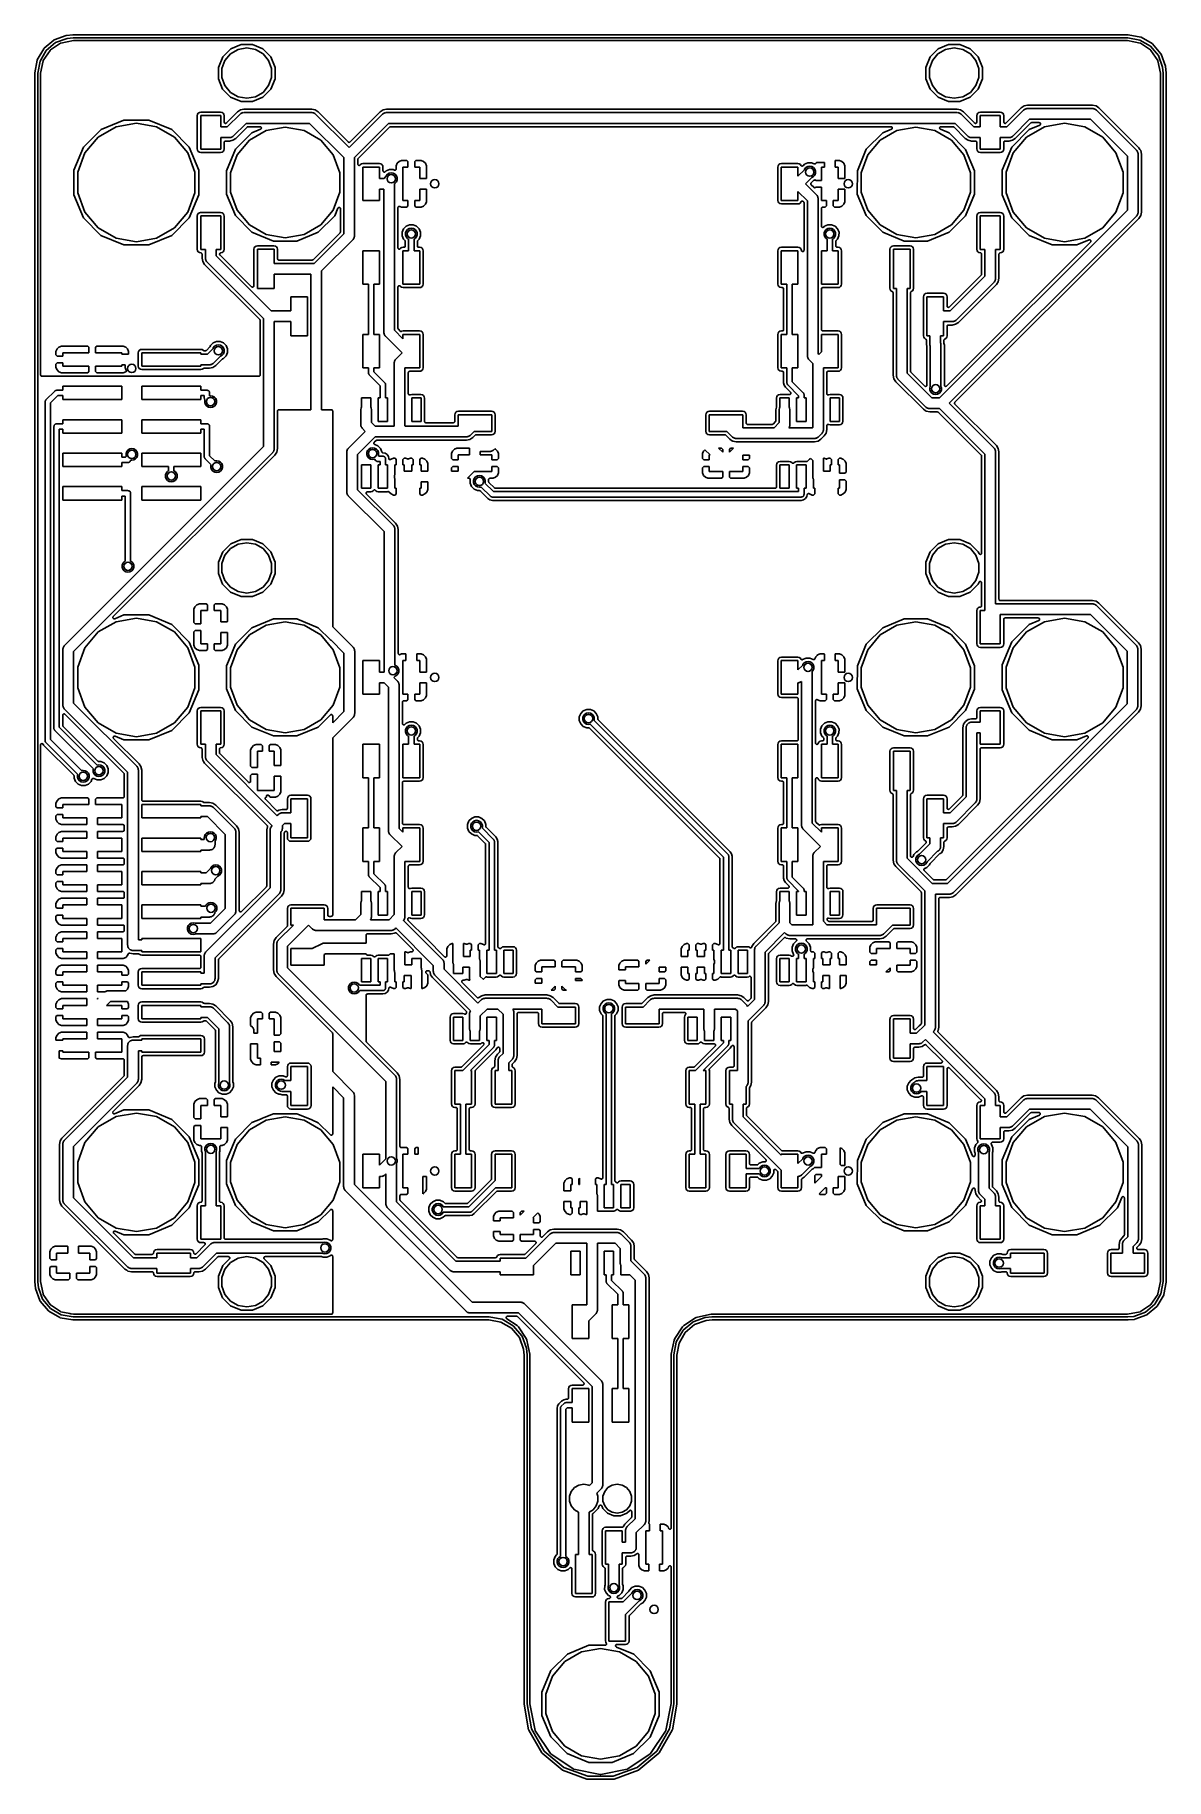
# Model space of a CAD drawing. Extents: x 51 to 137, y -158 to -25.
import ezdxf

# ---------------------------------------------------------------- set-up
doc = ezdxf.new("R2010")
doc.units = 0
doc.header["$MEASUREMENT"] = 0
doc.layers.add('BLACK', color=7, linetype='CONTINUOUS')

msp = doc.modelspace()

# ---------------------------------------------------------------- linework, layer by layer
at = {"layer": 'Black'}
for p, q in [((50.8687, -27.1729), (51.3517, -26.3364)), ((51.5396, -26.4681), (51.0768, -27.2697)), ((51.322, -27.224), (51.8323, -26.4603)), ((51.3517, -26.3364), (51.3772, -26.306)), ((51.3772, -26.306), (52.1172, -25.6851)), ((52.2487, -25.8731), (51.5396, -26.4681)), ((51.8323, -26.4603), (51.8338, -26.4587)), ((51.8338, -26.4587), (51.8348, -26.4567)), ((51.8348, -26.4567), (51.846, -26.446)), ((51.846, -26.446), (51.8567, -26.4348)), ((51.8567, -26.4348), (51.8587, -26.4338)), ((51.8587, -26.4338), (51.8603, -26.4323)), ((51.8603, -26.4323), (52.624, -25.922)), ((52.1172, -25.6851), (52.1516, -25.6652)), ((52.1516, -25.6652), (53.0592, -25.3348)), ((53.1233, -25.5548), (52.2487, -25.8731)), ((52.624, -25.922), (52.6261, -25.9211)), ((52.6261, -25.9211), (52.6278, -25.9196)), ((52.6278, -25.9196), (52.6422, -25.914)), ((52.6422, -25.914), (52.6563, -25.9078)), ((52.6563, -25.9078), (52.6586, -25.9077)), ((52.6586, -25.9077), (52.6606, -25.9068)), ((52.6606, -25.9068), (53.6028, -25.7195)), ((53.0592, -25.3348), (53.0739, -25.3323)), ((53.0739, -25.3323), (53.0884, -25.3284)), ((53.0884, -25.3284), (53.5713, -25.2861)), ((53.5863, -25.5143), (53.1233, -25.5548)), ((53.5713, -25.2861), (53.5763, -25.2866)), ((53.5763, -25.2866), (53.5813, -25.2857)), ((53.5813, -25.2857), (133.619, -25.2857)), ((133.609, -25.5143), (53.5863, -25.5143)), ((53.6028, -25.7195), (53.6127, -25.7192)), ((53.6127, -25.7192), (53.6226, -25.7175)), ((53.6226, -25.7175), (133.578, -25.7175)), ((65.5425, -26.3499), (64.9347, -26.9567)), ((65.5347, -26.7164), (66.1099, -26.3843)), ((66.3363, -26.0219), (65.5425, -26.3499)), ((66.1099, -26.3843), (66.7639, -26.269)), ((67.1952, -26.0227), (66.3363, -26.0219)), ((66.7639, -26.269), (67.4179, -26.3843)), ((67.9885, -26.3521), (67.1952, -26.0227)), ((67.4179, -26.3843), (67.9931, -26.7164)), ((68.5953, -26.9599), (67.9885, -26.3521)), ((119.213, -26.3499), (118.605, -26.9567)), ((119.205, -26.7164), (119.78, -26.3843)), ((120.006, -26.0219), (119.213, -26.3499)), ((119.78, -26.3843), (120.434, -26.269)), ((120.865, -26.0227), (120.006, -26.0219)), ((120.434, -26.269), (121.088, -26.3843)), ((121.659, -26.3521), (120.865, -26.0227)), ((121.088, -26.3843), (121.663, -26.7164)), ((122.265, -26.9599), (121.659, -26.3521)), ((133.578, -25.7175), (133.588, -25.7192)), ((133.588, -25.7192), (133.598, -25.7195)), ((133.598, -25.7195), (134.54, -25.9068)), ((134.531, -25.6768), (133.609, -25.5143)), ((133.619, -25.2857), (133.629, -25.2874)), ((133.629, -25.2874), (133.639, -25.2874)), ((133.639, -25.2874), (134.59, -25.4552)), ((135.332, -26.1396), (134.531, -25.6768)), ((134.54, -25.9068), (134.542, -25.9077)), ((134.542, -25.9077), (134.544, -25.9078)), ((134.544, -25.9078), (134.558, -25.914)), ((134.558, -25.914), (134.573, -25.9196)), ((134.573, -25.9196), (134.574, -25.9211)), ((134.574, -25.9211), (134.577, -25.922)), ((134.577, -25.922), (135.34, -26.4323)), ((134.59, -25.4552), (134.59, -25.4552)), ((134.59, -25.4552), (134.628, -25.4687)), ((134.628, -25.4687), (135.464, -25.9517)), ((135.927, -26.8487), (135.332, -26.1396)), ((135.34, -26.4323), (135.342, -26.4338)), ((135.342, -26.4338), (135.344, -26.4348)), ((135.344, -26.4348), (135.355, -26.446)), ((135.355, -26.446), (135.366, -26.4567)), ((135.366, -26.4567), (135.367, -26.4587)), ((135.367, -26.4587), (135.368, -26.4603)), ((135.368, -26.4603), (135.879, -27.224)), ((135.464, -25.9517), (135.495, -25.9772)), ((135.495, -25.9772), (136.115, -26.7172)), ((50.6874, -28.1615), (50.8552, -27.2102)), ((50.8552, -27.2102), (50.8687, -27.1729)), ((50.8552, -27.2102), (50.8552, -27.2102)), ((51.0768, -27.2697), (50.9143, -28.1913)), ((51.1195, -28.2028), (51.3068, -27.2606)), ((51.3068, -27.2606), (51.3077, -27.2586)), ((51.3077, -27.2586), (51.3078, -27.2563)), ((51.3078, -27.2563), (51.314, -27.2422)), ((51.314, -27.2422), (51.3196, -27.2278)), ((51.3196, -27.2278), (51.3211, -27.2261)), ((51.3211, -27.2261), (51.322, -27.224)), ((64.6053, -27.75), (64.6045, -28.6089)), ((64.9347, -26.9567), (64.6053, -27.75)), ((64.8807, -27.8492), (65.1078, -27.2252)), ((65.1078, -27.2252), (65.5347, -26.7164)), ((67.9931, -26.7164), (68.42, -27.2252)), ((68.42, -27.2252), (68.6471, -27.8492)), ((68.9233, -27.7537), (68.5953, -26.9599)), ((68.9225, -28.6126), (68.9233, -27.7537)), ((118.605, -26.9567), (118.275, -27.75)), ((118.275, -27.75), (118.275, -28.6089)), ((118.551, -27.8492), (118.778, -27.2252)), ((118.778, -27.2252), (119.205, -26.7164)), ((121.663, -26.7164), (122.09, -27.2252)), ((122.09, -27.2252), (122.317, -27.8492)), ((122.593, -27.7537), (122.265, -26.9599)), ((122.593, -28.6126), (122.593, -27.7537)), ((135.879, -27.224), (135.879, -27.2261)), ((135.879, -27.2261), (135.881, -27.2278)), ((135.881, -27.2278), (135.887, -27.2422)), ((135.887, -27.2422), (135.893, -27.2563)), ((135.893, -27.2563), (135.893, -27.2586)), ((135.893, -27.2586), (135.894, -27.2606)), ((135.894, -27.2606), (136.081, -28.2028)), ((136.246, -27.7233), (135.927, -26.8487)), ((136.115, -26.7172), (136.135, -26.7516)), ((136.135, -26.7516), (136.466, -27.6592)), ((136.286, -28.1863), (136.246, -27.7233)), ((136.466, -27.6592), (136.468, -27.6739)), ((136.468, -27.6739), (136.472, -27.6884)), ((136.472, -27.6884), (136.514, -28.1713)), ((50.6857, -28.1813), (50.6874, -28.1715)), ((50.6857, -119.921), (50.6857, -28.1813)), ((50.6874, -28.1715), (50.6874, -28.1615)), ((50.9143, -28.1913), (50.9143, -119.916)), ((51.1175, -28.2226), (51.1192, -28.2127)), ((51.1175, -51.0896), (51.1175, -28.2226)), ((51.1192, -28.2127), (51.1195, -28.2028)), ((64.6045, -28.6089), (64.9325, -29.4027)), ((64.8807, -28.5134), (64.8807, -27.8492)), ((65.1078, -29.1374), (64.8807, -28.5134)), ((68.6471, -28.5134), (68.42, -29.1374)), ((68.5931, -29.4059), (68.9225, -28.6126)), ((68.6471, -27.8492), (68.6471, -28.5134)), ((118.275, -28.6089), (118.603, -29.4027)), ((118.551, -28.5134), (118.551, -27.8492)), ((118.778, -29.1374), (118.551, -28.5134)), ((122.317, -28.5134), (122.09, -29.1374)), ((122.263, -29.4059), (122.593, -28.6126)), ((122.317, -27.8492), (122.317, -28.5134)), ((136.081, -28.2028), (136.081, -28.2127)), ((136.081, -28.2127), (136.083, -28.2226)), ((136.083, -28.2226), (136.083, -119.88)), ((136.286, -119.911), (136.286, -28.1863)), ((136.514, -28.1713), (136.514, -28.1763)), ((136.514, -28.1763), (136.515, -28.1813)), ((136.515, -28.1813), (136.515, -119.921)), ((64.9325, -29.4027), (65.5393, -30.0105)), ((65.5347, -29.6462), (65.1078, -29.1374)), ((66.1099, -29.9783), (65.5347, -29.6462)), ((65.5393, -30.0105), (66.3326, -30.3399)), ((66.7639, -30.0936), (66.1099, -29.9783)), ((66.3326, -30.3399), (67.1915, -30.3407)), ((67.4179, -29.9783), (66.7639, -30.0936)), ((67.1915, -30.3407), (67.9853, -30.0127)), ((67.9931, -29.6462), (67.4179, -29.9783)), ((67.9853, -30.0127), (68.5931, -29.4059)), ((68.42, -29.1374), (67.9931, -29.6462)), ((118.603, -29.4027), (119.209, -30.0105)), ((119.205, -29.6462), (118.778, -29.1374)), ((119.78, -29.9783), (119.205, -29.6462)), ((119.209, -30.0105), (120.003, -30.3399)), ((120.434, -30.0936), (119.78, -29.9783)), ((120.003, -30.3399), (120.862, -30.3407)), ((121.088, -29.9783), (120.434, -30.0936)), ((120.862, -30.3407), (121.655, -30.0127)), ((121.663, -29.6462), (121.088, -29.9783)), ((121.655, -30.0127), (122.263, -29.4059)), ((122.09, -29.1374), (121.663, -29.6462)), ((57.4463, -31.7517), (55.7046, -32.4713)), ((59.3308, -31.7533), (57.4463, -31.7517)), ((61.0713, -32.476), (59.3308, -31.7533)), ((63.0249, -31.3098), (63.0028, -31.4197)), ((63.0028, -31.4197), (63.0028, -33.9398)), ((63.0819, -31.2254), (63.0249, -31.3098)), ((63.1672, -31.1693), (63.0819, -31.2254)), ((63.2736, -31.1486), (63.1672, -31.1693)), ((63.2638, -33.9496), (63.2638, -31.4096)), ((63.2638, -31.4096), (64.7878, -31.4096)), ((64.7777, -31.1486), (63.2736, -31.1486)), ((64.8876, -31.1707), (64.7777, -31.1486)), ((64.7878, -31.4096), (64.7878, -32.2732)), ((64.972, -31.2277), (64.8876, -31.1707)), ((65.0281, -31.313), (64.972, -31.2277)), ((65.0488, -31.4194), (65.0281, -31.313)), ((65.0488, -31.9001), (65.0488, -31.4194)), ((66.0615, -31.1327), (65.2222, -31.9719)), ((65.2802, -32.2732), (66.2481, -31.3052)), ((66.2835, -30.9843), (66.0615, -31.1327)), ((66.2481, -31.3052), (66.2628, -31.295)), ((66.2628, -31.295), (66.2743, -31.2813)), ((66.2743, -31.2813), (66.3203, -31.2547)), ((66.5455, -30.9322), (66.2835, -30.9843)), ((66.3203, -31.2547), (66.3637, -31.2243)), ((66.3637, -31.2243), (66.381, -31.2196)), ((66.381, -31.2196), (66.3965, -31.2107)), ((66.3965, -31.2107), (66.4488, -31.2015)), ((66.4488, -31.2015), (66.5001, -31.1877)), ((66.5001, -31.1877), (66.5179, -31.1893)), ((66.5179, -31.1893), (66.5355, -31.1862)), ((66.5355, -31.1862), (71.7005, -31.1862)), ((71.6905, -30.9322), (66.5455, -30.9322)), ((71.9525, -30.9843), (71.6905, -30.9322)), ((71.7005, -31.1862), (71.7181, -31.1893)), ((71.7181, -31.1893), (71.7359, -31.1877)), ((71.7359, -31.1877), (71.7872, -31.2015)), ((71.7872, -31.2015), (71.8395, -31.2107)), ((71.8395, -31.2107), (71.855, -31.2196)), ((71.855, -31.2196), (71.8723, -31.2243)), ((71.8723, -31.2243), (71.9157, -31.2547)), ((71.9157, -31.2547), (71.9617, -31.2813)), ((72.1745, -31.1327), (71.9525, -30.9843)), ((71.9617, -31.2813), (71.9732, -31.295)), ((71.9732, -31.295), (71.9879, -31.3052)), ((71.9879, -31.3052), (74.5261, -33.8435)), ((74.4543, -33.4124), (72.1745, -31.1327)), ((74.5261, -33.8435), (77.0632, -31.3063)), ((76.8765, -31.1338), (74.5979, -33.4124)), ((77.0986, -30.9854), (76.8765, -31.1338)), ((77.0632, -31.3063), (77.0779, -31.2961)), ((77.0779, -31.2961), (77.0894, -31.2824)), ((77.0894, -31.2824), (77.1354, -31.2558)), ((77.3606, -30.9333), (77.0986, -30.9854)), ((77.1354, -31.2558), (77.1788, -31.2254)), ((77.1788, -31.2254), (77.1961, -31.2207)), ((77.1961, -31.2207), (77.2116, -31.2118)), ((77.2116, -31.2118), (77.2639, -31.2026)), ((77.2639, -31.2026), (77.3152, -31.1888)), ((77.3152, -31.1888), (77.333, -31.1904)), ((77.333, -31.1904), (77.3506, -31.1873)), ((77.3506, -31.1873), (120.666, -31.1873)), ((120.656, -30.9333), (77.3606, -30.9333)), ((120.918, -30.9854), (120.656, -30.9333)), ((120.666, -31.1873), (120.684, -31.1904)), ((120.684, -31.1904), (120.702, -31.1888)), ((120.702, -31.1888), (120.753, -31.2026)), ((120.753, -31.2026), (120.805, -31.2118)), ((120.805, -31.2118), (120.821, -31.2207)), ((120.821, -31.2207), (120.838, -31.2254)), ((120.838, -31.2254), (120.882, -31.2558)), ((120.882, -31.2558), (120.928, -31.2824)), ((121.14, -31.1338), (120.918, -30.9854)), ((120.928, -31.2824), (120.939, -31.2961)), ((120.939, -31.2961), (120.954, -31.3063)), ((120.954, -31.3063), (121.921, -32.2732)), ((121.979, -31.9719), (121.14, -31.1338)), ((122.174, -31.3098), (122.152, -31.4197)), ((122.152, -31.4197), (122.152, -31.9001)), ((122.231, -31.2254), (122.174, -31.3098)), ((122.316, -31.1693), (122.231, -31.2254)), ((122.423, -31.1486), (122.316, -31.1693)), ((122.413, -32.2732), (122.413, -31.4096)), ((122.413, -31.4096), (123.937, -31.4096)), ((123.927, -31.1486), (122.423, -31.1486)), ((124.037, -31.1707), (123.927, -31.1486)), ((123.937, -31.4096), (123.937, -32.2732)), ((124.121, -31.2277), (124.037, -31.1707)), ((124.177, -31.313), (124.121, -31.2277)), ((124.198, -31.4194), (124.177, -31.313)), ((124.198, -31.9001), (124.198, -31.4194)), ((125.517, -30.8267), (124.371, -31.9719)), ((124.429, -32.2732), (125.703, -30.9992)), ((126.159, -31.693), (124.885, -32.967)), ((125.739, -30.6783), (125.517, -30.8267)), ((125.703, -30.9992), (125.718, -30.989)), ((125.718, -30.989), (125.729, -30.9753)), ((125.729, -30.9753), (125.775, -30.9487)), ((126.001, -30.6262), (125.739, -30.6783)), ((125.775, -30.9487), (125.819, -30.9183)), ((125.819, -30.9183), (125.836, -30.9136)), ((125.836, -30.9136), (125.852, -30.9047)), ((125.852, -30.9047), (125.904, -30.8955)), ((125.904, -30.8955), (125.955, -30.8817)), ((125.955, -30.8817), (125.973, -30.8833)), ((125.973, -30.8833), (125.991, -30.8802)), ((125.991, -30.8802), (130.944, -30.8802)), ((130.934, -30.6262), (126.001, -30.6262)), ((130.776, -31.693), (126.159, -31.693)), ((133.574, -34.4917), (130.776, -31.693)), ((131.196, -30.6783), (130.934, -30.6262)), ((130.944, -30.8802), (130.962, -30.8833)), ((130.962, -30.8833), (130.979, -30.8817)), ((130.979, -30.8817), (131.031, -30.8955)), ((131.031, -30.8955), (131.083, -30.9047)), ((131.083, -30.9047), (131.098, -30.9136)), ((131.098, -30.9136), (131.116, -30.9183)), ((131.116, -30.9183), (131.159, -30.9487)), ((131.159, -30.9487), (131.205, -30.9753)), ((131.418, -30.8267), (131.196, -30.6783)), ((131.205, -30.9753), (131.217, -30.989)), ((131.217, -30.989), (131.231, -30.9992)), ((131.231, -30.9992), (134.268, -34.036)), ((134.441, -33.8494), (131.418, -30.8267)), ((55.7046, -32.4713), (54.3708, -33.8027)), ((54.4871, -34.2395), (55.4917, -33.0422)), ((55.4917, -33.0422), (56.8452, -32.2608)), ((56.8452, -32.2608), (58.3844, -31.9894)), ((58.3844, -31.9894), (59.9236, -32.2608)), ((59.9236, -32.2608), (61.2771, -33.0422)), ((62.4027, -33.8098), (61.0713, -32.476)), ((61.2771, -33.0422), (62.2817, -34.2395)), ((64.7878, -32.2732), (65.2802, -32.2732)), ((65.4485, -33.086), (64.7878, -33.086)), ((64.7878, -33.086), (64.7878, -33.9496)), ((65.0511, -31.9132), (65.0488, -31.9001)), ((65.0522, -31.9264), (65.0511, -31.9132)), ((65.0541, -31.9304), (65.0522, -31.9264)), ((65.0549, -31.9349), (65.0541, -31.9304)), ((65.0615, -31.9463), (65.0549, -31.9349)), ((65.0671, -31.9584), (65.0615, -31.9463)), ((65.0703, -31.9615), (65.0671, -31.9584)), ((65.0725, -31.9654), (65.0703, -31.9615)), ((65.0827, -31.9739), (65.0725, -31.9654)), ((65.0921, -31.9833), (65.0827, -31.9739)), ((65.0961, -31.9852), (65.0921, -31.9833)), ((65.0996, -31.9881), (65.0961, -31.9852)), ((65.112, -31.9926), (65.0996, -31.9881)), ((65.1241, -31.9982), (65.112, -31.9926)), ((65.1285, -31.9986), (65.1241, -31.9982)), ((65.1327, -32.0002), (65.1285, -31.9986)), ((65.146, -32.0002), (65.1327, -32.0002)), ((65.1592, -32.0013), (65.146, -32.0002)), ((65.1635, -32.0002), (65.1592, -32.0013)), ((65.168, -32.0002), (65.1635, -32.0002)), ((65.1805, -31.9956), (65.168, -32.0002)), ((65.1933, -31.9922), (65.1805, -31.9956)), ((65.197, -31.9896), (65.1933, -31.9922)), ((65.2012, -31.9881), (65.197, -31.9896)), ((65.2113, -31.9796), (65.2012, -31.9881)), ((65.2222, -31.9719), (65.2113, -31.9796)), ((65.4661, -33.0829), (65.4485, -33.086)), ((65.4839, -33.0845), (65.4661, -33.0829)), ((65.5352, -33.0707), (65.4839, -33.0845)), ((65.5875, -33.0615), (65.5352, -33.0707)), ((65.603, -33.0525), (65.5875, -33.0615)), ((65.6203, -33.0479), (65.603, -33.0525)), ((65.6637, -33.0175), (65.6203, -33.0479)), ((65.7097, -32.9909), (65.6637, -33.0175)), ((65.7212, -32.9772), (65.7097, -32.9909)), ((65.7359, -32.967), (65.7212, -32.9772)), ((66.7038, -31.999), (65.7359, -32.967)), ((67.1525, -32.7191), (65.901, -33.9684)), ((65.9225, -33.1395), (66.7793, -32.2828)), ((71.5322, -31.999), (66.7038, -31.999)), ((66.7793, -32.2828), (66.7829, -32.2802)), ((66.7829, -32.2802), (66.7858, -32.2768)), ((66.7858, -32.2768), (66.7973, -32.2701)), ((66.7973, -32.2701), (66.8082, -32.2625)), ((66.8082, -32.2625), (66.8125, -32.2614)), ((66.8125, -32.2614), (66.8164, -32.2591)), ((66.8164, -32.2591), (66.8295, -32.2568)), ((66.8295, -32.2568), (66.8423, -32.2534)), ((66.8423, -32.2534), (66.8467, -32.2538)), ((66.8467, -32.2538), (66.8511, -32.253)), ((66.8511, -32.253), (67.7686, -32.253)), ((66.9629, -33.2668), (68.2282, -32.5363)), ((67.8074, -32.4485), (67.1525, -32.7191)), ((67.7686, -32.253), (67.7839, -32.2557)), ((67.7839, -32.2557), (67.7993, -32.2577)), ((67.7993, -32.2577), (67.8012, -32.2587)), ((67.8012, -32.2587), (67.8034, -32.2591)), ((67.8034, -32.2591), (67.8168, -32.2669)), ((67.8205, -32.4402), (67.8074, -32.4485)), ((67.8168, -32.2669), (67.8306, -32.274)), ((67.8339, -32.4324), (67.8205, -32.4402)), ((67.8306, -32.274), (67.832, -32.2757)), ((67.832, -32.2757), (67.8339, -32.2768)), ((67.8339, -32.2768), (67.8439, -32.2886)), ((67.8354, -32.4307), (67.8339, -32.4324)), ((67.8372, -32.4296), (67.8354, -32.4307)), ((67.8467, -32.4173), (67.8372, -32.4296)), ((67.8439, -32.2886), (67.8544, -32.3001)), ((67.8566, -32.4054), (67.8467, -32.4173)), ((67.8544, -32.3001), (67.8552, -32.3021)), ((67.8552, -32.3021), (67.8566, -32.3038)), ((67.8566, -32.3038), (67.8619, -32.3184)), ((67.8574, -32.4033), (67.8566, -32.4054)), ((67.8587, -32.4016), (67.8574, -32.4033)), ((67.8634, -32.3868), (67.8587, -32.4016)), ((67.8619, -32.3184), (67.8679, -32.3327)), ((67.8687, -32.3722), (67.8634, -32.3868)), ((67.8679, -32.3327), (67.8679, -32.3349)), ((67.8679, -32.3349), (67.8687, -32.337)), ((67.8687, -32.337), (67.8687, -32.3524)), ((67.8687, -32.3524), (67.8694, -32.3679)), ((67.8694, -32.3679), (67.8687, -32.37)), ((67.8687, -32.37), (67.8687, -32.3722)), ((68.2282, -32.5363), (69.6671, -32.2826)), ((69.6671, -32.2826), (71.106, -32.5363)), ((71.106, -32.5363), (72.3713, -33.2668)), ((74.1197, -34.5865), (71.5322, -31.999)), ((77.5189, -32.0001), (74.9325, -34.5865)), ((75.2163, -34.662), (77.5944, -32.2839)), ((120.498, -32.0001), (77.5189, -32.0001)), ((77.5944, -32.2839), (77.5981, -32.2813)), ((77.5981, -32.2813), (77.6009, -32.2779)), ((77.6009, -32.2779), (77.6124, -32.2712)), ((77.6124, -32.2712), (77.6233, -32.2636)), ((77.6233, -32.2636), (77.6276, -32.2625)), ((77.6276, -32.2625), (77.6315, -32.2602)), ((77.6315, -32.2602), (77.6446, -32.2579)), ((77.6446, -32.2579), (77.6574, -32.2545)), ((77.6574, -32.2545), (77.6618, -32.2549)), ((77.6618, -32.2549), (77.6662, -32.2541)), ((77.6662, -32.2541), (115.632, -32.2541)), ((115.018, -32.7191), (113.767, -33.9684)), ((114.829, -33.2668), (116.094, -32.5363)), ((115.671, -32.4496), (115.018, -32.7191)), ((115.632, -32.2541), (115.647, -32.2568)), ((115.647, -32.2568), (115.663, -32.2588)), ((115.663, -32.2588), (115.664, -32.2598)), ((115.664, -32.2598), (115.667, -32.2602)), ((115.667, -32.2602), (115.68, -32.268)), ((115.684, -32.4413), (115.671, -32.4496)), ((115.68, -32.268), (115.694, -32.2751)), ((115.697, -32.4335), (115.684, -32.4413)), ((115.694, -32.2751), (115.695, -32.2768)), ((115.695, -32.2768), (115.697, -32.2779)), ((115.697, -32.2779), (115.707, -32.2898)), ((115.699, -32.4318), (115.697, -32.4335)), ((115.7, -32.4307), (115.699, -32.4318)), ((115.71, -32.4184), (115.7, -32.4307)), ((115.707, -32.2898), (115.718, -32.3012)), ((115.72, -32.4065), (115.71, -32.4184)), ((115.718, -32.3012), (115.718, -32.3032)), ((115.718, -32.3032), (115.72, -32.3049)), ((115.72, -32.3049), (115.725, -32.3195)), ((115.721, -32.4044), (115.72, -32.4065)), ((115.722, -32.4027), (115.721, -32.4044)), ((115.727, -32.3879), (115.722, -32.4027)), ((115.725, -32.3195), (115.731, -32.3338)), ((115.732, -32.3733), (115.727, -32.3879)), ((115.731, -32.3338), (115.731, -32.336)), ((115.731, -32.336), (115.732, -32.3381)), ((115.732, -32.3381), (115.732, -32.3536)), ((115.732, -32.3536), (115.733, -32.3691)), ((115.733, -32.3691), (115.732, -32.3711)), ((115.732, -32.3711), (115.732, -32.3733)), ((116.094, -32.5363), (117.533, -32.2826)), ((117.533, -32.2826), (118.972, -32.5363)), ((118.972, -32.5363), (120.237, -33.2668)), ((119.333, -32.3381), (119.334, -32.3359)), ((119.333, -32.3535), (119.333, -32.3381)), ((119.333, -32.3689), (119.333, -32.3535)), ((119.333, -32.3711), (119.333, -32.3689)), ((119.333, -32.3733), (119.333, -32.3711)), ((119.339, -32.3878), (119.333, -32.3733)), ((119.334, -32.3336), (119.34, -32.3194)), ((119.334, -32.3359), (119.334, -32.3336)), ((119.343, -32.4025), (119.339, -32.3878)), ((119.34, -32.3194), (119.345, -32.3049)), ((119.345, -32.4044), (119.343, -32.4025)), ((119.345, -32.3049), (119.347, -32.3031)), ((119.345, -32.4065), (119.345, -32.4044)), ((119.355, -32.4183), (119.345, -32.4065)), ((119.347, -32.3031), (119.348, -32.301)), ((119.348, -32.301), (119.358, -32.2897)), ((119.365, -32.4305), (119.355, -32.4183)), ((119.358, -32.2897), (119.368, -32.2779)), ((119.367, -32.4318), (119.365, -32.4305)), ((119.368, -32.4335), (119.367, -32.4318)), ((119.368, -32.2779), (119.37, -32.2767)), ((119.381, -32.4412), (119.368, -32.4335)), ((119.37, -32.2767), (119.372, -32.275)), ((119.372, -32.275), (119.385, -32.2679)), ((119.394, -32.4495), (119.381, -32.4412)), ((119.385, -32.2679), (119.399, -32.2602)), ((120.054, -32.7235), (119.394, -32.4495)), ((119.399, -32.2602), (119.401, -32.2598)), ((119.401, -32.2598), (119.403, -32.2588)), ((119.403, -32.2588), (119.418, -32.2568)), ((119.418, -32.2568), (119.433, -32.2541)), ((119.433, -32.2541), (120.351, -32.2541)), ((121.303, -33.975), (120.054, -32.7235)), ((120.351, -32.2541), (120.355, -32.2549)), ((120.355, -32.2549), (120.36, -32.2545)), ((120.36, -32.2545), (120.372, -32.2579)), ((120.372, -32.2579), (120.386, -32.2602)), ((120.386, -32.2602), (120.389, -32.2625)), ((120.389, -32.2625), (120.394, -32.2636)), ((120.394, -32.2636), (120.405, -32.2712)), ((120.405, -32.2712), (120.416, -32.2779)), ((120.416, -32.2779), (120.419, -32.2813)), ((120.419, -32.2813), (120.423, -32.2839)), ((120.423, -32.2839), (121.278, -33.1395)), ((121.465, -32.967), (120.498, -32.0001)), ((121.48, -32.9772), (121.465, -32.967)), ((121.491, -32.9909), (121.48, -32.9772)), ((121.537, -33.0175), (121.491, -32.9909)), ((121.581, -33.0479), (121.537, -33.0175)), ((121.598, -33.0526), (121.581, -33.0479)), ((121.613, -33.0615), (121.598, -33.0526)), ((121.666, -33.0707), (121.613, -33.0615)), ((121.717, -33.0845), (121.666, -33.0707)), ((121.735, -33.0829), (121.717, -33.0845)), ((121.752, -33.086), (121.735, -33.0829)), ((122.413, -33.086), (121.752, -33.086)), ((121.921, -32.2732), (122.413, -32.2732)), ((121.989, -31.9796), (121.979, -31.9719)), ((122, -31.9881), (121.989, -31.9796)), ((122.004, -31.9896), (122, -31.9881)), ((122.007, -31.9922), (122.004, -31.9896)), ((122.02, -31.9956), (122.007, -31.9922)), ((122.033, -32.0002), (122.02, -31.9956)), ((122.037, -32.0002), (122.033, -32.0002)), ((122.042, -32.0013), (122.037, -32.0002)), ((122.055, -32.0002), (122.042, -32.0013)), ((122.068, -32.0002), (122.055, -32.0002)), ((122.072, -31.9986), (122.068, -32.0002)), ((122.077, -31.9982), (122.072, -31.9986)), ((122.089, -31.9926), (122.077, -31.9982)), ((122.101, -31.9881), (122.089, -31.9926)), ((122.105, -31.9852), (122.101, -31.9881)), ((122.109, -31.9833), (122.105, -31.9852)), ((122.118, -31.9739), (122.109, -31.9833)), ((122.128, -31.9654), (122.118, -31.9739)), ((122.13, -31.9615), (122.128, -31.9654)), ((122.134, -31.9584), (122.13, -31.9615)), ((122.139, -31.9463), (122.134, -31.9584)), ((122.146, -31.9349), (122.139, -31.9463)), ((122.147, -31.9304), (122.146, -31.9349)), ((122.149, -31.9264), (122.147, -31.9304)), ((122.15, -31.9132), (122.149, -31.9264)), ((122.152, -31.9001), (122.15, -31.9132)), ((122.413, -33.9496), (122.413, -33.086)), ((123.937, -32.2732), (124.429, -32.2732)), ((124.598, -33.086), (123.937, -33.086)), ((123.937, -33.086), (123.937, -33.9496)), ((124.2, -31.9132), (124.198, -31.9001)), ((124.201, -31.9264), (124.2, -31.9132)), ((124.203, -31.9304), (124.201, -31.9264)), ((124.204, -31.9349), (124.203, -31.9304)), ((124.211, -31.9463), (124.204, -31.9349)), ((124.216, -31.9584), (124.211, -31.9463)), ((124.22, -31.9615), (124.216, -31.9584)), ((124.222, -31.9654), (124.22, -31.9615)), ((124.232, -31.9739), (124.222, -31.9654)), ((124.241, -31.9833), (124.232, -31.9739)), ((124.245, -31.9852), (124.241, -31.9833)), ((124.249, -31.9881), (124.245, -31.9852)), ((124.261, -31.9926), (124.249, -31.9881)), ((124.273, -31.9982), (124.261, -31.9926)), ((124.278, -31.9986), (124.273, -31.9982)), ((124.282, -32.0002), (124.278, -31.9986)), ((124.295, -32.0002), (124.282, -32.0002)), ((124.308, -32.0013), (124.295, -32.0002)), ((124.313, -32.0002), (124.308, -32.0013)), ((124.317, -32.0002), (124.313, -32.0002)), ((124.33, -31.9956), (124.317, -32.0002)), ((124.343, -31.9922), (124.33, -31.9956)), ((124.346, -31.9896), (124.343, -31.9922)), ((124.35, -31.9881), (124.346, -31.9896)), ((124.361, -31.9796), (124.35, -31.9881)), ((124.371, -31.9719), (124.361, -31.9796)), ((124.615, -33.0829), (124.598, -33.086)), ((124.633, -33.0845), (124.615, -33.0829)), ((124.684, -33.0707), (124.633, -33.0845)), ((124.737, -33.0615), (124.684, -33.0707)), ((124.752, -33.0525), (124.737, -33.0615)), ((124.769, -33.0479), (124.752, -33.0525)), ((124.813, -33.0175), (124.769, -33.0479)), ((126.136, -32.4713), (124.802, -33.8027)), ((124.859, -32.9909), (124.813, -33.0175)), ((124.87, -32.9772), (124.859, -32.9909)), ((124.885, -32.967), (124.87, -32.9772)), ((124.919, -34.2395), (125.923, -33.0422)), ((125.072, -33.1395), (126.234, -31.9768)), ((125.923, -33.0422), (127.277, -32.2608)), ((126.932, -32.1425), (126.136, -32.4713)), ((126.234, -31.9768), (126.238, -31.9742)), ((126.238, -31.9742), (126.241, -31.9708)), ((126.241, -31.9708), (126.253, -31.9641)), ((126.253, -31.9641), (126.263, -31.9565)), ((126.263, -31.9565), (126.268, -31.9554)), ((126.268, -31.9554), (126.272, -31.9531)), ((126.272, -31.9531), (126.285, -31.9508)), ((126.285, -31.9508), (126.297, -31.9474)), ((126.297, -31.9474), (126.302, -31.9478)), ((126.302, -31.9478), (126.306, -31.947)), ((126.306, -31.947), (126.893, -31.947)), ((126.893, -31.947), (126.908, -31.9497)), ((126.908, -31.9497), (126.924, -31.9517)), ((126.924, -31.9517), (126.926, -31.9527)), ((126.926, -31.9527), (126.928, -31.9531)), ((126.928, -31.9531), (126.941, -31.9609)), ((126.945, -32.1342), (126.932, -32.1425)), ((126.941, -31.9609), (126.955, -31.968)), ((126.959, -32.1264), (126.945, -32.1342)), ((126.955, -31.968), (126.957, -31.9697)), ((126.957, -31.9697), (126.959, -31.9708)), ((126.959, -31.9708), (126.968, -31.9826)), ((126.96, -32.1247), (126.959, -32.1264)), ((126.962, -32.1236), (126.96, -32.1247)), ((126.971, -32.1113), (126.962, -32.1236)), ((126.968, -31.9826), (126.979, -31.9941)), ((126.981, -32.0994), (126.971, -32.1113)), ((126.979, -31.9941), (126.98, -31.9961)), ((126.98, -31.9961), (126.981, -31.9978)), ((126.981, -31.9978), (126.986, -32.0124)), ((126.982, -32.0973), (126.981, -32.0994)), ((126.983, -32.0956), (126.982, -32.0973)), ((126.988, -32.0808), (126.983, -32.0956)), ((126.986, -32.0124), (126.992, -32.0267)), ((126.993, -32.0662), (126.988, -32.0808)), ((126.992, -32.0267), (126.993, -32.0289)), ((126.993, -32.0289), (126.993, -32.031)), ((126.993, -32.031), (126.993, -32.0465)), ((126.993, -32.0465), (126.994, -32.0619)), ((126.994, -32.0619), (126.993, -32.064)), ((126.993, -32.064), (126.993, -32.0662)), ((127.277, -32.2608), (128.816, -31.9894)), ((128.816, -31.9894), (130.355, -32.2608)), ((130.355, -32.2608), (131.709, -33.0422)), ((131.709, -33.0422), (132.713, -34.2395)), ((54.3708, -33.8027), (53.6481, -35.5432)), ((53.9525, -35.7081), (54.4871, -34.2395)), ((62.2817, -34.2395), (62.8163, -35.7081)), ((63.1223, -35.5515), (62.4027, -33.8098)), ((63.0028, -33.9398), (63.0235, -34.0462)), ((63.0235, -34.0462), (63.0796, -34.1315)), ((63.0796, -34.1315), (63.164, -34.1885)), ((63.164, -34.1885), (63.2739, -34.2106)), ((64.7878, -33.9496), (63.2638, -33.9496)), ((63.2739, -34.2106), (64.778, -34.2106)), ((64.778, -34.2106), (64.8844, -34.1899)), ((64.8844, -34.1899), (64.9697, -34.1338)), ((64.9697, -34.1338), (65.0267, -34.0494)), ((65.0267, -34.0494), (65.0488, -33.9395)), ((65.0488, -33.4416), (65.0503, -33.4328)), ((65.0488, -33.9395), (65.0488, -33.4416)), ((65.0503, -33.424), (65.0533, -33.4156)), ((65.0503, -33.4328), (65.0503, -33.424)), ((65.0533, -33.4156), (65.0549, -33.4069)), ((65.0549, -33.4069), (65.0593, -33.3992)), ((65.0593, -33.3992), (65.0624, -33.3908)), ((65.0624, -33.3908), (65.0681, -33.384)), ((65.0681, -33.384), (65.0725, -33.3763)), ((65.0725, -33.3763), (65.0793, -33.3706)), ((65.0793, -33.3706), (65.0851, -33.3638)), ((65.0851, -33.3638), (65.0928, -33.3593)), ((65.0928, -33.3593), (65.0996, -33.3536)), ((65.0996, -33.3536), (65.1079, -33.3506)), ((65.1079, -33.3506), (65.1156, -33.3461)), ((65.1156, -33.3461), (65.1244, -33.3446)), ((65.1244, -33.3446), (65.1327, -33.3415)), ((65.1327, -33.3415), (65.1416, -33.3415)), ((65.1416, -33.3415), (65.1504, -33.34)), ((65.1504, -33.34), (65.4385, -33.34)), ((65.901, -33.9684), (65.2229, -35.6016)), ((65.4385, -33.34), (65.7005, -33.2879)), ((65.524, -35.7591), (66.0237, -34.3861)), ((65.7005, -33.2879), (65.9225, -33.1395)), ((66.0237, -34.3861), (66.9629, -33.2668)), ((72.3713, -33.2668), (73.3105, -34.3861)), ((73.3105, -34.3861), (73.8102, -35.7591)), ((74.4615, -33.4175), (74.4543, -33.4124)), ((74.4678, -33.4238), (74.4615, -33.4175)), ((74.4759, -33.4276), (74.4678, -33.4238)), ((74.4832, -33.4326), (74.4759, -33.4276)), ((74.4917, -33.435), (74.4832, -33.4326)), ((74.4998, -33.4387), (74.4917, -33.435)), ((74.5087, -33.4395), (74.4998, -33.4387)), ((74.5172, -33.4418), (74.5087, -33.4395)), ((74.5261, -33.441), (74.5172, -33.4418)), ((74.535, -33.4418), (74.5261, -33.441)), ((74.5435, -33.4395), (74.535, -33.4418)), ((74.5524, -33.4387), (74.5435, -33.4395)), ((74.5605, -33.435), (74.5524, -33.4387)), ((74.569, -33.4326), (74.5605, -33.435)), ((74.5763, -33.4276), (74.569, -33.4326)), ((74.5844, -33.4238), (74.5763, -33.4276)), ((74.5907, -33.4175), (74.5844, -33.4238)), ((74.5979, -33.4124), (74.5907, -33.4175)), ((113.767, -33.9684), (113.089, -35.6016)), ((113.39, -35.7591), (113.89, -34.3861)), ((113.89, -34.3861), (114.829, -33.2668)), ((120.237, -33.2668), (121.176, -34.3861)), ((121.176, -34.3861), (121.676, -35.7591)), ((121.278, -33.1395), (121.5, -33.2879)), ((121.979, -35.6093), (121.303, -33.975)), ((121.5, -33.2879), (121.762, -33.34)), ((121.762, -33.34), (122.05, -33.34)), ((122.05, -33.34), (122.059, -33.3415)), ((122.059, -33.3415), (122.068, -33.3415)), ((122.068, -33.3415), (122.076, -33.3446)), ((122.076, -33.3446), (122.085, -33.3461)), ((122.085, -33.3461), (122.093, -33.3506)), ((122.093, -33.3506), (122.101, -33.3536)), ((122.101, -33.3536), (122.108, -33.3593)), ((122.108, -33.3593), (122.116, -33.3638)), ((122.116, -33.3638), (122.121, -33.3706)), ((122.121, -33.3706), (122.128, -33.3763)), ((122.128, -33.3763), (122.133, -33.384)), ((122.133, -33.384), (122.138, -33.3908)), ((122.138, -33.3908), (122.141, -33.3992)), ((122.141, -33.3992), (122.146, -33.4069)), ((122.146, -33.4069), (122.147, -33.4156)), ((122.147, -33.4156), (122.15, -33.424)), ((122.15, -33.424), (122.15, -33.4328)), ((122.15, -33.4328), (122.152, -33.4416)), ((122.152, -33.4416), (122.152, -33.9398)), ((122.152, -33.9398), (122.173, -34.0462)), ((122.173, -34.0462), (122.229, -34.1315)), ((122.229, -34.1315), (122.313, -34.1885)), ((122.313, -34.1885), (122.423, -34.2106)), ((123.937, -33.9496), (122.413, -33.9496)), ((122.423, -34.2106), (123.927, -34.2106)), ((123.927, -34.2106), (124.034, -34.1899)), ((124.034, -34.1899), (124.119, -34.1338)), ((124.802, -33.8027), (124.08, -35.5432)), ((124.119, -34.1338), (124.176, -34.0494)), ((124.176, -34.0494), (124.198, -33.9395)), ((124.198, -33.4416), (124.2, -33.4328)), ((124.198, -33.9395), (124.198, -33.4416)), ((124.2, -33.424), (124.203, -33.4156)), ((124.2, -33.4328), (124.2, -33.424)), ((124.203, -33.4156), (124.204, -33.4069)), ((124.204, -33.4069), (124.209, -33.3992)), ((124.209, -33.3992), (124.212, -33.3908)), ((124.212, -33.3908), (124.217, -33.384)), ((124.217, -33.384), (124.222, -33.3763)), ((124.222, -33.3763), (124.229, -33.3706)), ((124.229, -33.3706), (124.234, -33.3638)), ((124.234, -33.3638), (124.242, -33.3593)), ((124.242, -33.3593), (124.249, -33.3536)), ((124.249, -33.3536), (124.257, -33.3506)), ((124.257, -33.3506), (124.265, -33.3461)), ((124.265, -33.3461), (124.274, -33.3446)), ((124.274, -33.3446), (124.282, -33.3415)), ((124.282, -33.3415), (124.291, -33.3415)), ((124.291, -33.3415), (124.3, -33.34)), ((124.3, -33.34), (124.588, -33.34)), ((124.384, -35.7081), (124.919, -34.2395)), ((124.588, -33.34), (124.85, -33.2879)), ((124.85, -33.2879), (125.072, -33.1395)), ((132.713, -34.2395), (133.248, -35.7081)), ((134.268, -34.036), (134.278, -34.0507)), ((134.278, -34.0507), (134.292, -34.0622)), ((134.292, -34.0622), (134.319, -34.1082)), ((134.319, -34.1082), (134.349, -34.1516)), ((134.349, -34.1516), (134.354, -34.1689)), ((134.354, -34.1689), (134.363, -34.1844)), ((134.363, -34.1844), (134.372, -34.2367)), ((134.372, -34.2367), (134.386, -34.288)), ((134.386, -34.288), (134.384, -34.3058)), ((134.384, -34.3058), (134.387, -34.3234)), ((134.387, -34.3234), (134.387, -38.751)), ((134.534, -33.9892), (134.441, -33.8494)), ((134.589, -34.0714), (134.534, -33.9892)), ((134.641, -34.3334), (134.589, -34.0714)), ((134.641, -38.741), (134.641, -34.3334)), ((53.6481, -35.5432), (53.6465, -37.4277)), ((53.9525, -37.2711), (53.9525, -35.7081)), ((62.8163, -35.7081), (62.8163, -37.2711)), ((63.1207, -37.436), (63.1223, -35.5518)), ((63.1223, -35.5518), (63.1223, -35.5515)), ((65.2229, -35.6016), (65.2213, -37.3699)), ((74.1197, -40.3795), (74.1197, -34.5865)), ((74.9325, -34.5865), (74.9325, -40.5478)), ((75.1865, -34.7338), (75.1873, -34.7294)), ((75.1865, -35.091), (75.1865, -34.7338)), ((75.1874, -35.0963), (75.1865, -35.091)), ((75.1869, -34.725), (75.1903, -34.7122)), ((75.1873, -34.7294), (75.1869, -34.725)), ((75.1871, -35.1016), (75.1874, -35.0963)), ((75.1905, -35.1135), (75.1871, -35.1016)), ((75.1903, -34.7122), (75.1926, -34.6991)), ((75.1926, -35.1258), (75.1905, -35.1135)), ((75.1926, -34.6991), (75.1949, -34.6952)), ((75.1953, -35.1304), (75.1926, -35.1258)), ((75.1949, -34.6952), (75.196, -34.6909)), ((75.1968, -35.1355), (75.1953, -35.1304)), ((75.196, -34.6909), (75.2036, -34.68)), ((75.2041, -35.1456), (75.1968, -35.1355)), ((75.2036, -34.68), (75.2103, -34.6685)), ((75.2103, -35.1563), (75.2041, -35.1456)), ((75.2103, -34.6685), (75.2137, -34.6656)), ((75.2144, -35.1598), (75.2103, -35.1563)), ((75.2137, -34.6656), (75.2163, -34.662)), ((75.2175, -35.1641), (75.2144, -35.1598)), ((75.2278, -35.171), (75.2175, -35.1641)), ((75.2373, -35.179), (75.2278, -35.171)), ((75.2423, -35.1808), (75.2373, -35.179)), ((75.2467, -35.1838), (75.2423, -35.1808)), ((75.2588, -35.1868), (75.2467, -35.1838)), ((75.2705, -35.1911), (75.2588, -35.1868)), ((75.2758, -35.1911), (75.2705, -35.1911)), ((75.281, -35.1924), (75.2758, -35.1911)), ((75.2933, -35.1911), (75.281, -35.1924)), ((75.3057, -35.1911), (75.2933, -35.1911)), ((75.3108, -35.1893), (75.3057, -35.1911)), ((75.3161, -35.1887), (75.3108, -35.1893)), ((75.3272, -35.1833), (75.3161, -35.1887)), ((75.3389, -35.179), (75.3272, -35.1833)), ((75.343, -35.1756), (75.3389, -35.179)), ((75.3478, -35.1732), (75.343, -35.1756)), ((75.3564, -35.1643), (75.3478, -35.1732)), ((75.3659, -35.1563), (75.3564, -35.1643)), ((75.3686, -35.1517), (75.3659, -35.1563)), ((75.3723, -35.1479), (75.3686, -35.1517)), ((75.3831, -35.132), (75.3723, -35.1479)), ((75.4684, -35.0759), (75.3831, -35.132)), ((75.5748, -35.0552), (75.4684, -35.0759)), ((75.565, -37.8562), (75.565, -35.3162)), ((75.565, -35.3162), (76.835, -35.3162)), ((76.8249, -35.0552), (75.5748, -35.0552)), ((76.9348, -35.0773), (76.8249, -35.0552)), ((76.835, -35.3162), (76.835, -36.1798)), ((77.0192, -35.1343), (76.9348, -35.0773)), ((77.0753, -35.2196), (77.0192, -35.1343)), ((77.096, -35.326), (77.0753, -35.2196)), ((77.096, -35.6002), (77.096, -35.326)), ((77.0983, -35.6132), (77.096, -35.6002)), ((77.0994, -35.6264), (77.0983, -35.6132)), ((77.1013, -35.6305), (77.0994, -35.6264)), ((77.1021, -35.6349), (77.1013, -35.6305)), ((77.1087, -35.6464), (77.1021, -35.6349)), ((77.1143, -35.6584), (77.1087, -35.6464)), ((77.1175, -35.6616), (77.1143, -35.6584)), ((77.1197, -35.6655), (77.1175, -35.6616)), ((77.1299, -35.674), (77.1197, -35.6655)), ((77.1392, -35.6834), (77.1299, -35.674)), ((77.1433, -35.6853), (77.1392, -35.6834)), ((77.1468, -35.6882), (77.1433, -35.6853)), ((77.1592, -35.6927), (77.1468, -35.6882)), ((77.1712, -35.6983), (77.1592, -35.6927)), ((77.1757, -35.6987), (77.1712, -35.6983)), ((77.1799, -35.7002), (77.1757, -35.6987)), ((77.1932, -35.7002), (77.1799, -35.7002)), ((77.2063, -35.7014), (77.1932, -35.7002)), ((77.2107, -35.7002), (77.2063, -35.7014)), ((77.2152, -35.7002), (77.2107, -35.7002)), ((77.2276, -35.6957), (77.2152, -35.7002)), ((77.2404, -35.6923), (77.2276, -35.6957)), ((77.2441, -35.6897), (77.2404, -35.6923)), ((77.2484, -35.6882), (77.2441, -35.6897)), ((77.2585, -35.6797), (77.2484, -35.6882)), ((77.2693, -35.6721), (77.2585, -35.6797)), ((77.3288, -35.6127), (77.2693, -35.6721)), ((77.5857, -35.5066), (77.3288, -35.6127)), ((77.8636, -35.5068), (77.5857, -35.5066)), ((77.9644, -35.5487), (77.8636, -35.5068)), ((77.9753, -35.5511), (77.9644, -35.5487)), ((77.9858, -35.5549), (77.9753, -35.5511)), ((77.9924, -35.5549), (77.9858, -35.5549)), ((77.9989, -35.5564), (77.9924, -35.5549)), ((78.0099, -35.5549), (77.9989, -35.5564)), ((78.021, -35.5549), (78.0099, -35.5549)), ((78.0273, -35.5527), (78.021, -35.5549)), ((78.0339, -35.5518), (78.0273, -35.5527)), ((78.0437, -35.5467), (78.0339, -35.5518)), ((78.0542, -35.5429), (78.0437, -35.5467)), ((78.0593, -35.5386), (78.0542, -35.5429)), ((78.0652, -35.5355), (78.0593, -35.5386)), ((78.0727, -35.5273), (78.0652, -35.5355)), ((78.0812, -35.5202), (78.0727, -35.5273)), ((78.0845, -35.5144), (78.0812, -35.5202)), ((78.089, -35.5095), (78.0845, -35.5144)), ((78.0933, -35.4993), (78.089, -35.5095)), ((78.0989, -35.4896), (78.0933, -35.4993)), ((78.1, -35.4831), (78.0989, -35.4896)), ((78.1026, -35.477), (78.1, -35.4831)), ((78.1031, -35.4658), (78.1026, -35.477)), ((78.105, -35.4549), (78.1031, -35.4658)), ((78.1823, -35.0284), (78.105, -35.2152)), ((78.105, -35.2152), (78.105, -35.4549)), ((78.3252, -34.8855), (78.1823, -35.0284)), ((78.512, -34.8082), (78.3252, -34.8855)), ((78.9011, -34.8082), (78.512, -34.8082)), ((78.613, -37.8562), (78.613, -35.3162)), ((78.613, -35.3162), (78.994, -35.3162)), ((78.994, -34.9011), (78.9011, -34.8082)), ((78.994, -35.3162), (78.994, -34.9011)), ((79.5949, -34.8082), (79.502, -34.9011)), ((79.502, -34.9011), (79.502, -35.3162)), ((79.502, -35.3162), (79.883, -35.3162)), ((79.984, -34.8082), (79.5949, -34.8082)), ((79.883, -35.3162), (79.883, -36.1798)), ((80.1708, -34.8855), (79.984, -34.8082)), ((80.3137, -35.0284), (80.1708, -34.8855)), ((80.391, -35.2152), (80.3137, -35.0284)), ((80.391, -36.1798), (80.391, -35.2152)), ((107.076, -35.2164), (107.054, -35.3263)), ((107.054, -35.3263), (107.054, -37.8464)), ((107.133, -35.132), (107.076, -35.2164)), ((107.218, -35.0759), (107.133, -35.132)), ((107.325, -35.0552), (107.218, -35.0759)), ((107.315, -37.8562), (107.315, -35.3162)), ((107.315, -35.3162), (108.585, -35.3162)), ((108.575, -35.0552), (107.325, -35.0552)), ((108.685, -35.0773), (108.575, -35.0552)), ((108.585, -35.3162), (108.585, -36.0115)), ((108.585, -36.0115), (109.068, -35.5288)), ((108.769, -35.1343), (108.685, -35.0773)), ((108.812, -35.1989), (108.769, -35.1343)), ((108.813, -35.1999), (108.812, -35.1989)), ((108.813, -35.2013), (108.813, -35.1999)), ((108.825, -35.2127), (108.813, -35.2013)), ((108.836, -35.2245), (108.825, -35.2127)), ((108.837, -35.2252), (108.836, -35.2245)), ((108.838, -35.2262), (108.837, -35.2252)), ((108.853, -35.2331), (108.838, -35.2262)), ((108.867, -35.2404), (108.853, -35.2331)), ((108.869, -35.2406), (108.867, -35.2404)), ((108.87, -35.2412), (108.869, -35.2406)), ((108.886, -35.2426), (108.87, -35.2412)), ((108.902, -35.2445), (108.886, -35.2426)), ((108.904, -35.2442), (108.902, -35.2445)), ((108.905, -35.2443), (108.904, -35.2442)), ((108.921, -35.2401), (108.905, -35.2443)), ((108.937, -35.2364), (108.921, -35.2401)), ((108.938, -35.2356), (108.937, -35.2364)), ((108.939, -35.2352), (108.938, -35.2356)), ((108.953, -35.2259), (108.939, -35.2352)), ((108.966, -35.217), (108.953, -35.2259)), ((108.967, -35.2158), (108.966, -35.217)), ((108.968, -35.215), (108.967, -35.2158)), ((109.079, -35.1047), (108.968, -35.215)), ((109.068, -35.5288), (109.088, -35.4741)), ((109.336, -34.9986), (109.079, -35.1047)), ((109.088, -35.4741), (109.187, -35.3554)), ((109.187, -35.3554), (109.321, -35.2779)), ((109.321, -35.2779), (109.474, -35.251)), ((109.614, -34.9988), (109.336, -34.9986)), ((109.474, -35.251), (109.627, -35.2779)), ((109.802, -35.0771), (109.614, -34.9988)), ((109.627, -35.2779), (109.761, -35.3554)), ((109.761, -35.3554), (109.86, -35.4741)), ((109.811, -35.0791), (109.802, -35.0771)), ((109.819, -35.0825), (109.811, -35.0791)), ((109.828, -35.0829), (109.819, -35.0825)), ((109.837, -35.0848), (109.828, -35.0829)), ((109.845, -35.0836), (109.837, -35.0848)), ((109.854, -35.084), (109.845, -35.0836)), ((109.863, -35.0814), (109.854, -35.084)), ((109.86, -35.4741), (109.913, -35.6197)), ((109.872, -35.0802), (109.863, -35.0814)), ((109.879, -35.0761), (109.872, -35.0802)), ((109.888, -35.0734), (109.879, -35.0761)), ((109.895, -35.068), (109.888, -35.0734)), ((109.903, -35.0639), (109.895, -35.068)), ((109.909, -35.0574), (109.903, -35.0639)), ((109.916, -35.0519), (109.909, -35.0574)), ((109.913, -35.6197), (109.913, -35.7747)), ((109.921, -35.0445), (109.916, -35.0519)), ((109.927, -35.0379), (109.921, -35.0445)), ((109.929, -35.0313), (109.927, -35.0379)), ((109.982, -34.9791), (109.929, -35.0313)), ((110.592, -34.9791), (109.982, -34.9791)), ((110.363, -36.3322), (110.363, -35.3162)), ((110.363, -35.3162), (110.592, -35.3162)), ((110.592, -35.3162), (110.592, -34.9791)), ((111.734, -34.8082), (111.404, -34.8082)), ((111.404, -34.8082), (111.404, -35.3162)), ((111.404, -35.3162), (111.633, -35.3162)), ((111.633, -35.3162), (111.633, -36.1798)), ((111.921, -34.8855), (111.734, -34.8082)), ((112.064, -35.0284), (111.921, -34.8855)), ((112.141, -35.2152), (112.064, -35.0284)), ((112.141, -36.1798), (112.141, -35.2152)), ((113.089, -35.6016), (113.087, -37.3699)), ((121.977, -37.3776), (121.979, -35.6093)), ((124.08, -35.5432), (124.078, -37.4277)), ((124.384, -37.2711), (124.384, -35.7081)), ((133.248, -35.7081), (133.248, -37.2711)), ((133.574, -38.5827), (133.574, -34.4917)), ((65.524, -37.2201), (65.524, -35.7591)), ((73.8102, -35.7591), (73.8102, -37.2201)), ((76.835, -36.1798), (77.1747, -36.1798)), ((77.1653, -36.9926), (76.835, -36.9926)), ((76.835, -36.9926), (76.835, -37.8562)), ((77.1653, -47.8761), (77.1653, -36.9926)), ((77.1747, -36.1798), (77.2843, -36.0701)), ((77.2843, -36.0701), (77.3177, -36.0368)), ((77.3177, -36.0368), (77.3376, -35.9821)), ((77.3376, -35.9821), (77.4372, -35.8634)), ((77.4372, -35.8634), (77.5714, -35.7859)), ((77.5714, -35.7859), (77.724, -35.759)), ((77.724, -35.759), (77.8766, -35.7859)), ((77.8766, -35.7859), (78.0108, -35.8634)), ((78.0108, -36.547), (77.9781, -36.5659)), ((77.9781, -36.5659), (77.9781, -47.7078)), ((78.0108, -35.8634), (78.1104, -35.9821)), ((78.1104, -36.4283), (78.0108, -36.547)), ((78.1104, -35.9821), (78.1634, -36.1277)), ((78.1634, -36.2827), (78.1104, -36.4283)), ((78.1634, -36.1277), (78.1634, -36.2827)), ((79.883, -36.1798), (80.391, -36.1798)), ((79.883, -36.9926), (79.883, -37.8562)), ((80.391, -36.9926), (79.883, -36.9926)), ((80.391, -37.9572), (80.391, -36.9926)), ((109.633, -36.1126), (109.16, -36.5862)), ((109.16, -36.5862), (109.99, -37.416)), ((109.561, -36.5773), (109.564, -36.5688)), ((109.562, -36.5862), (109.561, -36.5773)), ((109.561, -36.5951), (109.562, -36.5862)), ((109.564, -36.6036), (109.561, -36.5951)), ((109.564, -36.5599), (109.568, -36.5518)), ((109.564, -36.5688), (109.564, -36.5599)), ((109.564, -36.6125), (109.564, -36.6036)), ((109.568, -36.6206), (109.564, -36.6125)), ((109.568, -36.5518), (109.571, -36.5433)), ((109.571, -36.6291), (109.568, -36.6206)), ((109.571, -36.5433), (109.576, -36.536)), ((109.576, -36.6364), (109.571, -36.6291)), ((109.576, -36.536), (109.579, -36.5279)), ((109.579, -36.6445), (109.576, -36.6364)), ((109.579, -36.5279), (109.586, -36.5216)), ((109.586, -36.6508), (109.579, -36.6445)), ((109.586, -36.5216), (109.591, -36.5144)), ((109.591, -36.658), (109.586, -36.6508)), ((109.591, -36.5144), (109.763, -36.3418)), ((109.789, -36.8558), (109.591, -36.658)), ((109.761, -36.039), (109.633, -36.1126)), ((109.86, -35.9203), (109.761, -36.039)), ((109.763, -36.3418), (109.765, -36.3405)), ((109.765, -36.3405), (109.767, -36.3387)), ((109.767, -36.3387), (109.78, -36.3304)), ((109.78, -36.3304), (109.792, -36.3216)), ((109.796, -36.8609), (109.789, -36.8558)), ((109.792, -36.3216), (109.794, -36.321)), ((109.794, -36.321), (109.796, -36.3198)), ((109.796, -36.3198), (109.832, -36.305)), ((109.802, -36.8672), (109.796, -36.8609)), ((109.81, -36.871), (109.802, -36.8672)), ((109.817, -36.8761), (109.81, -36.871)), ((109.826, -36.8784), (109.817, -36.8761)), ((109.834, -36.8821), (109.826, -36.8784)), ((109.832, -36.305), (109.839, -36.3036)), ((109.843, -36.8829), (109.834, -36.8821)), ((109.839, -36.3036), (109.845, -36.3008)), ((109.852, -36.8852), (109.843, -36.8829)), ((109.845, -36.3008), (109.856, -36.2998)), ((109.86, -36.8844), (109.852, -36.8852)), ((109.856, -36.2998), (109.867, -36.2974)), ((109.913, -35.7747), (109.86, -35.9203)), ((109.869, -36.8852), (109.86, -36.8844)), ((109.867, -36.2974), (109.873, -36.2983)), ((109.878, -36.8829), (109.869, -36.8852)), ((109.873, -36.2983), (109.88, -36.2977)), ((109.887, -36.8821), (109.878, -36.8829)), ((109.88, -36.2977), (109.891, -36.3006)), ((109.895, -36.8784), (109.887, -36.8821)), ((109.891, -36.3006), (109.902, -36.302)), ((109.903, -36.8761), (109.895, -36.8784)), ((109.902, -36.302), (109.907, -36.3051)), ((109.911, -36.871), (109.903, -36.8761)), ((109.907, -36.3051), (109.914, -36.3068)), ((109.919, -36.8672), (109.911, -36.871)), ((109.914, -36.3068), (109.923, -36.3132)), ((109.925, -36.8609), (109.919, -36.8672)), ((109.923, -36.3132), (109.933, -36.3184)), ((109.932, -36.8558), (109.925, -36.8609)), ((109.948, -36.8402), (109.932, -36.8558)), ((109.933, -36.3184), (109.937, -36.3233)), ((109.937, -36.3233), (109.943, -36.3271)), ((109.943, -36.3271), (109.948, -36.3322)), ((109.948, -36.3322), (110.363, -36.3322)), ((110.363, -36.8402), (109.948, -36.8402)), ((110.363, -37.8562), (110.363, -36.8402)), ((111.633, -36.1798), (112.141, -36.1798)), ((111.633, -36.9926), (111.633, -37.8562)), ((112.141, -36.9926), (111.633, -36.9926)), ((112.141, -37.9572), (112.141, -36.9926)), ((113.39, -37.2201), (113.39, -35.7591)), ((121.676, -35.7591), (121.676, -37.2201)), ((53.6465, -37.4277), (54.3661, -39.1694)), ((54.4871, -38.7397), (53.9525, -37.2711)), ((62.8163, -37.2711), (62.2817, -38.7397)), ((62.398, -39.1765), (63.1207, -37.436)), ((65.2213, -37.3699), (65.8966, -39.0042)), ((66.0237, -38.5931), (65.524, -37.2201)), ((73.8102, -37.2201), (73.3105, -38.5931)), ((73.7015, -38.4007), (73.7133, -38.3908)), ((73.7133, -38.3908), (73.7154, -38.39)), ((73.7154, -38.39), (73.7173, -38.3886)), ((73.7173, -38.3886), (73.732, -38.384)), ((73.732, -38.384), (73.7465, -38.3787)), ((73.7465, -38.3787), (73.7487, -38.3787)), ((73.7487, -38.3787), (73.7509, -38.3781)), ((73.7509, -38.3781), (73.7663, -38.3787)), ((73.7663, -38.3787), (73.7817, -38.3787)), ((73.7817, -38.3787), (73.7839, -38.3795)), ((73.7839, -38.3795), (73.7862, -38.3796)), ((73.7862, -38.3796), (73.8004, -38.3855)), ((73.8004, -38.3855), (73.8149, -38.3908)), ((73.8149, -38.3908), (73.8167, -38.3923)), ((76.835, -37.8562), (75.565, -37.8562)), ((78.2321, -38.4003), (78.234, -38.3894)), ((78.234, -38.3894), (78.2345, -38.3783)), ((78.2345, -38.3783), (78.2371, -38.3722)), ((78.2371, -38.3722), (78.2382, -38.3656)), ((78.2382, -38.3656), (78.2438, -38.356)), ((78.2438, -38.356), (78.248, -38.3457)), ((78.248, -38.3457), (78.2525, -38.3408)), ((78.2525, -38.3408), (78.2559, -38.335)), ((78.2559, -38.335), (78.2644, -38.3279)), ((78.2644, -38.3279), (78.2719, -38.3197)), ((78.2719, -38.3197), (78.2778, -38.3166)), ((78.2778, -38.3166), (78.2829, -38.3123)), ((78.2829, -38.3123), (78.2933, -38.3086)), ((78.2933, -38.3086), (78.3031, -38.3034)), ((78.3031, -38.3034), (78.3098, -38.3026)), ((78.3098, -38.3026), (78.3161, -38.3003)), ((78.3161, -38.3003), (78.3271, -38.3003)), ((78.3271, -38.3003), (78.3381, -38.2988)), ((78.3381, -38.2988), (78.3447, -38.3003)), ((78.3447, -38.3003), (78.3513, -38.3003)), ((78.3513, -38.3003), (78.3618, -38.3041)), ((78.3618, -38.3041), (78.3726, -38.3065)), ((78.3726, -38.3065), (78.512, -38.3642)), ((78.512, -38.3642), (78.9011, -38.3642)), ((78.994, -37.8562), (78.613, -37.8562)), ((78.9011, -38.3642), (78.994, -38.2713)), ((78.994, -38.2713), (78.994, -37.8562)), ((79.883, -37.8562), (79.502, -37.8562)), ((79.502, -37.8562), (79.502, -38.2713)), ((79.502, -38.2713), (79.5949, -38.3642)), ((79.5949, -38.3642), (79.984, -38.3642)), ((79.984, -38.3642), (80.1708, -38.2869)), ((80.1708, -38.2869), (80.3137, -38.144)), ((80.3137, -38.144), (80.391, -37.9572)), ((107.054, -37.8464), (107.075, -37.9528)), ((107.075, -37.9528), (107.131, -38.0381)), ((107.131, -38.0381), (107.215, -38.0951)), ((107.215, -38.0951), (107.325, -38.1172)), ((108.585, -37.8562), (107.315, -37.8562)), ((107.325, -38.1172), (108.575, -38.1172)), ((108.575, -38.1172), (108.682, -38.0965)), ((109.296, -37.8717), (108.585, -37.1609)), ((108.585, -37.1609), (108.585, -37.8562)), ((108.682, -38.0965), (108.767, -38.0404)), ((108.767, -38.0404), (108.834, -37.9406)), ((108.834, -37.9406), (108.835, -37.9399)), ((108.835, -37.9391), (108.847, -37.9273)), ((108.835, -37.9399), (108.835, -37.9391)), ((108.847, -37.9273), (108.859, -37.9152)), ((108.859, -37.9152), (108.86, -37.9148)), ((108.86, -37.9142), (108.876, -37.9071)), ((108.86, -37.9148), (108.86, -37.9142)), ((108.876, -37.9071), (108.891, -37.8997)), ((108.891, -37.8996), (108.892, -37.8993)), ((108.891, -37.8997), (108.891, -37.8996)), ((108.892, -37.8993), (108.909, -37.8978)), ((108.909, -37.8978), (108.926, -37.8961)), ((108.926, -37.8961), (108.927, -37.8963)), ((108.927, -37.8963), (108.927, -37.8962)), ((108.927, -37.8962), (108.944, -37.9005)), ((108.944, -37.9005), (108.96, -37.9046)), ((108.96, -37.9046), (108.961, -37.9051)), ((108.961, -37.9051), (108.962, -37.9053)), ((108.962, -37.9053), (108.975, -37.915)), ((108.975, -37.915), (108.989, -37.9243)), ((108.989, -37.9243), (108.99, -37.9251)), ((108.99, -37.9251), (108.99, -37.9256)), ((108.99, -37.9256), (109.012, -37.9472)), ((109.012, -37.9472), (109.015, -37.9508)), ((109.015, -37.9508), (109.018, -37.9537)), ((109.018, -37.9537), (109.025, -37.9652)), ((109.025, -37.9652), (109.032, -37.9761)), ((109.032, -37.9761), (109.033, -37.9804)), ((109.033, -37.9804), (109.036, -37.9843)), ((109.036, -37.9843), (109.038, -37.9974)), ((109.038, -37.9974), (109.041, -38.0102)), ((109.041, -38.0102), (109.041, -38.0146)), ((109.041, -38.0146), (109.042, -38.019)), ((109.042, -38.019), (109.042, -41.6282)), ((109.296, -49.6414), (109.296, -37.8717)), ((109.99, -37.416), (110, -37.4307)), ((110, -37.4307), (110.014, -37.4422)), ((110.014, -37.4422), (110.04, -37.4882)), ((110.04, -37.4882), (110.071, -37.5316)), ((110.071, -37.5316), (110.075, -37.5489)), ((110.075, -37.5489), (110.084, -37.5644)), ((110.084, -37.5644), (110.093, -37.6167)), ((110.093, -37.6167), (110.107, -37.668)), ((110.107, -37.668), (110.105, -37.6858)), ((110.105, -37.6858), (110.109, -37.7034)), ((110.109, -37.7034), (110.109, -49.4731)), ((110.744, -37.8562), (110.363, -37.8562)), ((110.393, -38.3948), (110.399, -38.388)), ((110.399, -38.388), (110.407, -38.3835)), ((110.407, -38.3835), (110.413, -38.3778)), ((110.413, -38.3778), (110.422, -38.3748)), ((110.422, -38.3748), (110.429, -38.3703)), ((110.429, -38.3703), (110.438, -38.3688)), ((110.438, -38.3688), (110.447, -38.3657)), ((110.447, -38.3657), (110.455, -38.3657)), ((110.455, -38.3657), (110.464, -38.3642)), ((110.464, -38.3642), (110.651, -38.3642)), ((110.651, -38.3642), (110.744, -38.2713)), ((110.744, -38.2713), (110.744, -37.8562)), ((111.633, -37.8562), (111.252, -37.8562)), ((111.252, -37.8562), (111.252, -38.2713)), ((111.252, -38.2713), (111.345, -38.3642)), ((111.345, -38.3642), (111.734, -38.3642)), ((111.734, -38.3642), (111.921, -38.2869)), ((111.921, -38.2869), (112.064, -38.144)), ((112.064, -38.144), (112.141, -37.9572)), ((113.087, -37.3699), (113.763, -39.0042)), ((113.89, -38.5931), (113.39, -37.2201)), ((121.676, -37.2201), (121.176, -38.5931)), ((121.299, -39.0108), (121.977, -37.3776)), ((124.078, -37.4277), (124.798, -39.1694)), ((124.919, -38.7397), (124.384, -37.2711)), ((133.248, -37.2711), (132.713, -38.7397)), ((54.3661, -39.1694), (55.6975, -40.5032)), ((55.4917, -39.937), (54.4871, -38.7397)), ((61.0642, -40.5079), (62.398, -39.1765)), ((62.2817, -38.7397), (61.2771, -39.937)), ((63.0249, -38.9298), (63.0028, -39.0397)), ((63.0028, -39.0397), (63.0028, -41.5598)), ((63.0819, -38.8454), (63.0249, -38.9298)), ((63.1223, -38.8188), (63.0819, -38.8454)), ((63.1672, -38.7893), (63.1223, -38.8188)), ((63.2433, -38.7745), (63.1672, -38.7893)), ((63.2736, -38.7686), (63.2433, -38.7745)), ((63.2638, -41.5696), (63.2638, -39.0296)), ((63.2638, -39.0296), (64.7878, -39.0296)), ((64.7777, -38.7686), (63.2736, -38.7686)), ((64.8876, -38.7907), (64.7777, -38.7686)), ((64.7878, -39.0296), (64.7878, -41.5696)), ((64.972, -38.8477), (64.8876, -38.7907)), ((65.0281, -38.933), (64.972, -38.8477)), ((65.0488, -39.0394), (65.0281, -38.933)), ((65.0488, -41.5595), (65.0488, -39.0394)), ((65.8966, -39.0042), (67.1459, -40.2557)), ((66.9629, -39.7124), (66.0237, -38.5931)), ((68.2282, -40.4429), (66.9629, -39.7124)), ((72.3713, -39.7124), (71.106, -40.4429)), ((72.1817, -40.2601), (73.4332, -39.0108)), ((73.3105, -38.5931), (72.3713, -39.7124)), ((73.4332, -39.0108), (73.6703, -38.4398)), ((73.6703, -38.4398), (73.6786, -38.4268)), ((73.6786, -38.4268), (73.6863, -38.4135)), ((73.6863, -38.4135), (73.688, -38.412)), ((73.688, -38.412), (73.6893, -38.4101)), ((73.6893, -38.4101), (73.7015, -38.4007)), ((73.8167, -38.3923), (73.8188, -38.3932)), ((73.8188, -38.3932), (73.8301, -38.4036)), ((73.8301, -38.4036), (73.8419, -38.4135)), ((73.8419, -38.4135), (73.8431, -38.4155)), ((73.8431, -38.4155), (73.8448, -38.417)), ((73.8448, -38.417), (73.8519, -38.4307)), ((73.8519, -38.4307), (73.8596, -38.444)), ((73.8596, -38.444), (73.86, -38.4463)), ((73.86, -38.4463), (73.861, -38.4483)), ((73.861, -38.4483), (73.863, -38.4636)), ((73.863, -38.4636), (73.8657, -38.4788)), ((73.8657, -38.4788), (73.8657, -40.2322)), ((78.2321, -41.4446), (78.2321, -38.4003)), ((79.1097, -39.6976), (78.8528, -39.8037)), ((79.3875, -39.6978), (79.1097, -39.6976)), ((79.6442, -39.8044), (79.3875, -39.6978)), ((110.363, -38.4658), (110.364, -38.457)), ((110.363, -39.7985), (110.363, -38.4658)), ((110.364, -38.4482), (110.367, -38.4398)), ((110.364, -38.457), (110.364, -38.4482)), ((110.367, -38.4398), (110.369, -38.4311)), ((110.369, -38.4311), (110.373, -38.4234)), ((110.373, -38.4234), (110.376, -38.415)), ((110.376, -38.415), (110.382, -38.4082)), ((110.382, -38.4082), (110.386, -38.4005)), ((110.386, -38.4005), (110.393, -38.3948)), ((110.86, -39.6976), (110.603, -39.8037)), ((111.138, -39.6978), (110.86, -39.6976)), ((111.394, -39.8044), (111.138, -39.6978)), ((113.763, -39.0042), (115.012, -40.2557)), ((114.829, -39.7124), (113.89, -38.5931)), ((116.094, -40.4429), (114.829, -39.7124)), ((120.237, -39.7124), (118.972, -40.4429)), ((119.319, -52.8384), (133.574, -38.5827)), ((120.048, -40.2601), (121.299, -39.0108)), ((134.268, -39.0384), (120.062, -53.2448)), ((121.176, -38.5931), (120.237, -39.7124)), ((120.493, -53.173), (134.441, -39.225)), ((122.174, -38.9298), (122.152, -39.0397)), ((122.152, -39.0397), (122.152, -41.5598)), ((122.231, -38.8454), (122.174, -38.9298)), ((122.316, -38.7893), (122.231, -38.8454)), ((122.423, -38.7686), (122.316, -38.7893)), ((122.413, -41.5696), (122.413, -39.0296)), ((122.413, -39.0296), (123.937, -39.0296)), ((123.927, -38.7686), (122.423, -38.7686)), ((124.037, -38.7907), (123.927, -38.7686)), ((123.937, -39.0296), (123.937, -41.5696)), ((124.121, -38.8477), (124.037, -38.7907)), ((124.177, -38.933), (124.121, -38.8477)), ((124.198, -39.0394), (124.177, -38.933)), ((124.198, -41.5595), (124.198, -39.0394)), ((124.798, -39.1694), (126.129, -40.5032)), ((125.923, -39.937), (124.919, -38.7397)), ((132.713, -38.7397), (131.709, -39.937)), ((134.278, -39.0237), (134.268, -39.0384)), ((134.292, -39.0122), (134.278, -39.0237)), ((134.319, -38.9663), (134.292, -39.0122)), ((134.349, -38.9228), (134.319, -38.9663)), ((134.354, -38.9055), (134.349, -38.9228)), ((134.363, -38.89), (134.354, -38.9055)), ((134.372, -38.8377), (134.363, -38.89)), ((134.386, -38.7864), (134.372, -38.8377)), ((134.387, -38.751), (134.384, -38.7686)), ((134.384, -38.7686), (134.386, -38.7864)), ((134.441, -39.225), (134.589, -39.003)), ((134.589, -39.003), (134.641, -38.741)), ((56.8452, -40.7184), (55.4917, -39.937)), ((55.6975, -40.5032), (57.438, -41.2259)), ((58.3844, -40.9898), (56.8452, -40.7184)), ((59.9236, -40.7184), (58.3844, -40.9898)), ((59.3225, -41.2275), (61.0642, -40.5079)), ((61.2771, -39.937), (59.9236, -40.7184)), ((67.1459, -40.2557), (68.7791, -40.9338)), ((69.6671, -40.6966), (68.2282, -40.4429)), ((68.7791, -40.9338), (70.5474, -40.9354)), ((71.106, -40.4429), (69.6671, -40.6966)), ((70.5474, -40.9354), (72.1817, -40.2601)), ((73.8359, -40.304), (71.7923, -42.3476)), ((71.8678, -42.6314), (74.1197, -40.3795)), ((74.8135, -40.8352), (72.4425, -43.2061)), ((73.8385, -40.3003), (73.8359, -40.304)), ((73.8419, -40.2975), (73.8385, -40.3003)), ((73.8486, -40.286), (73.8419, -40.2975)), ((73.8562, -40.2751), (73.8486, -40.286)), ((73.8573, -40.2708), (73.8562, -40.2751)), ((73.8596, -40.2669), (73.8573, -40.2708)), ((73.8619, -40.2538), (73.8596, -40.2669)), ((73.8653, -40.241), (73.8619, -40.2538)), ((73.8657, -40.2322), (73.8649, -40.2366)), ((73.8649, -40.2366), (73.8653, -40.241)), ((74.8237, -40.8205), (74.8135, -40.8352)), ((74.8374, -40.809), (74.8237, -40.8205)), ((74.864, -40.763), (74.8374, -40.809)), ((74.8944, -40.7196), (74.864, -40.763)), ((74.8991, -40.7023), (74.8944, -40.7196)), ((74.908, -40.6868), (74.8991, -40.7023)), ((74.9172, -40.6345), (74.908, -40.6868)), ((74.931, -40.5832), (74.9172, -40.6345)), ((74.9325, -40.5478), (74.9294, -40.5654)), ((74.9294, -40.5654), (74.931, -40.5832)), ((78.5496, -40.2567), (78.5494, -40.5345)), ((78.5494, -40.5345), (78.6555, -40.7914)), ((78.6562, -40), (78.5496, -40.2567)), ((78.6555, -40.7914), (78.7611, -40.8971)), ((78.8528, -39.8037), (78.6562, -40)), ((78.7611, -40.8971), (78.7636, -40.9008)), ((78.7636, -40.9008), (78.767, -40.9036)), ((78.767, -40.9036), (78.7737, -40.9151)), ((78.7737, -40.9151), (78.7813, -40.9261)), ((78.7813, -40.9261), (78.7825, -40.9303)), ((78.7825, -40.9303), (78.7847, -40.9342)), ((78.7847, -40.9342), (78.787, -40.9473)), ((78.787, -40.9473), (78.7904, -40.9602)), ((78.7904, -40.9602), (78.79, -40.9646)), ((78.79, -40.9646), (78.7908, -40.9689)), ((78.7908, -40.9689), (78.7908, -41.3036)), ((78.8086, -40.3187), (78.8616, -40.1731)), ((78.8086, -40.4737), (78.8086, -40.3187)), ((78.8616, -40.6193), (78.8086, -40.4737)), ((78.8616, -40.1731), (78.9612, -40.0544)), ((78.9612, -40.738), (78.8616, -40.6193)), ((78.9612, -40.0544), (79.0954, -39.9769)), ((79.0448, -40.7863), (78.9612, -40.738)), ((79.0448, -41.6662), (79.0448, -40.7863)), ((79.0954, -39.9769), (79.248, -39.95)), ((79.248, -39.95), (79.4006, -39.9769)), ((79.4006, -39.9769), (79.5348, -40.0544)), ((79.5348, -40.738), (79.4512, -40.7863)), ((79.4512, -40.7863), (79.4512, -41.6662)), ((79.5348, -40.0544), (79.6344, -40.1731)), ((79.6344, -40.6193), (79.5348, -40.738)), ((79.6344, -40.1731), (79.6874, -40.3187)), ((79.6874, -40.4737), (79.6344, -40.6193)), ((79.8405, -40.001), (79.6442, -39.8044)), ((79.6874, -40.3187), (79.6874, -40.4737)), ((79.7052, -40.9689), (79.706, -40.9645)), ((79.7052, -41.3036), (79.7052, -40.9689)), ((79.7056, -40.96), (79.709, -40.9472)), ((79.706, -40.9645), (79.7056, -40.96)), ((79.709, -40.9472), (79.7113, -40.9342)), ((79.7113, -40.9342), (79.7136, -40.9302)), ((79.7136, -40.9302), (79.7148, -40.9259)), ((79.7148, -40.9259), (79.7224, -40.915)), ((79.7224, -40.915), (79.729, -40.9036)), ((79.729, -40.9036), (79.7324, -40.9007)), ((79.7324, -40.9007), (79.735, -40.897)), ((79.735, -40.897), (79.8398, -40.7924)), ((79.8398, -40.7924), (79.9464, -40.5357)), ((79.9466, -40.2579), (79.8405, -40.001)), ((79.9464, -40.5357), (79.9466, -40.2579)), ((110.365, -39.8116), (110.363, -39.7985)), ((110.366, -39.8248), (110.365, -39.8116)), ((110.368, -39.8288), (110.366, -39.8248)), ((110.369, -39.8333), (110.368, -39.8288)), ((110.375, -39.8447), (110.369, -39.8333)), ((110.381, -39.8567), (110.375, -39.8447)), ((110.384, -39.8599), (110.381, -39.8567)), ((110.386, -39.8638), (110.384, -39.8599)), ((110.397, -39.8724), (110.386, -39.8638)), ((110.406, -39.8817), (110.397, -39.8724)), ((110.41, -39.8836), (110.406, -39.8817)), ((110.413, -39.8865), (110.41, -39.8836)), ((110.426, -39.8911), (110.413, -39.8865)), ((110.438, -39.8967), (110.426, -39.8911)), ((110.442, -39.8971), (110.438, -39.8967)), ((110.447, -39.8986), (110.442, -39.8971)), ((110.46, -39.8986), (110.447, -39.8986)), ((110.473, -39.8998), (110.46, -39.8986)), ((110.477, -39.8986), (110.473, -39.8998)), ((110.482, -39.8986), (110.477, -39.8986)), ((110.494, -39.8941), (110.482, -39.8986)), ((110.507, -39.8907), (110.494, -39.8941)), ((110.511, -39.8881), (110.507, -39.8907)), ((110.515, -39.8865), (110.511, -39.8881)), ((110.525, -39.878), (110.515, -39.8865)), ((110.536, -39.8704), (110.525, -39.878)), ((110.603, -39.8037), (110.536, -39.8704)), ((110.559, -40.3187), (110.612, -40.1731)), ((110.559, -40.4737), (110.559, -40.3187)), ((110.612, -40.6193), (110.559, -40.4737)), ((110.612, -40.1731), (110.711, -40.0544)), ((110.711, -40.738), (110.612, -40.6193)), ((110.711, -40.0544), (110.845, -39.9769)), ((110.795, -40.7863), (110.711, -40.738)), ((110.795, -41.6662), (110.795, -40.7863)), ((110.845, -39.9769), (110.998, -39.95)), ((110.998, -39.95), (111.151, -39.9769)), ((111.151, -39.9769), (111.285, -40.0544)), ((111.285, -40.738), (111.201, -40.7863)), ((111.201, -40.7863), (111.201, -41.6662)), ((111.285, -40.0544), (111.384, -40.1731)), ((111.384, -40.6193), (111.285, -40.738)), ((111.384, -40.1731), (111.437, -40.3187)), ((111.437, -40.4737), (111.384, -40.6193)), ((111.591, -40.001), (111.394, -39.8044)), ((111.437, -40.3187), (111.437, -40.4737)), ((111.455, -40.9689), (111.456, -40.9645)), ((111.455, -41.3036), (111.455, -40.9689)), ((111.456, -40.96), (111.459, -40.9472)), ((111.456, -40.9645), (111.456, -40.96)), ((111.459, -40.9472), (111.461, -40.9342)), ((111.461, -40.9342), (111.464, -40.9302)), ((111.464, -40.9302), (111.465, -40.9259)), ((111.465, -40.9259), (111.472, -40.915)), ((111.472, -40.915), (111.479, -40.9036)), ((111.479, -40.9036), (111.482, -40.9007)), ((111.482, -40.9007), (111.485, -40.897)), ((111.485, -40.897), (111.59, -40.7924)), ((111.59, -40.7924), (111.696, -40.5357)), ((111.697, -40.2579), (111.591, -40.001)), ((111.696, -40.5357), (111.697, -40.2579)), ((115.012, -40.2557), (116.645, -40.9338)), ((117.533, -40.6966), (116.094, -40.4429)), ((116.645, -40.9338), (118.413, -40.9354)), ((118.972, -40.4429), (117.533, -40.6966)), ((118.413, -40.9354), (120.048, -40.2601)), ((130.785, -41.0132), (119.863, -51.9348)), ((127.277, -40.7184), (125.923, -39.937)), ((126.129, -40.5032), (127.87, -41.2259)), ((128.816, -40.9898), (127.277, -40.7184)), ((130.355, -40.7184), (128.816, -40.9898)), ((129.754, -41.2275), (130.674, -40.8475)), ((131.709, -39.937), (130.355, -40.7184)), ((130.674, -40.8475), (130.689, -40.8442)), ((130.689, -40.8442), (130.704, -40.8402)), ((130.704, -40.8402), (130.706, -40.8404)), ((130.706, -40.8404), (130.708, -40.8399)), ((130.708, -40.8399), (130.724, -40.8419)), ((130.724, -40.8419), (130.739, -40.8432)), ((130.739, -40.8432), (130.741, -40.8442)), ((130.741, -40.8442), (130.743, -40.8445)), ((130.743, -40.8445), (130.757, -40.8516)), ((130.757, -40.8516), (130.771, -40.8582)), ((130.771, -40.8582), (130.773, -40.8598)), ((130.773, -40.8598), (130.775, -40.8608)), ((130.775, -40.8608), (130.785, -40.8722)), ((130.785, -40.8722), (130.796, -40.8831)), ((130.793, -41.0006), (130.785, -41.0132)), ((130.803, -40.9884), (130.793, -41.0006)), ((130.796, -40.8831), (130.797, -40.8852)), ((130.797, -40.8852), (130.798, -40.8869)), ((130.798, -40.8869), (130.804, -40.9011)), ((130.805, -40.9843), (130.803, -40.9862)), ((130.803, -40.9862), (130.803, -40.9884)), ((130.804, -40.9011), (130.811, -40.9151)), ((130.809, -40.9694), (130.805, -40.9843)), ((130.813, -40.9547), (130.809, -40.9694)), ((130.811, -40.9151), (130.811, -40.9174)), ((130.811, -40.9174), (130.812, -40.9195)), ((130.812, -40.9195), (130.813, -40.9349)), ((130.813, -40.9349), (130.814, -40.9502)), ((130.814, -40.9502), (130.813, -40.9524)), ((130.813, -40.9524), (130.813, -40.9547)), ((57.438, -41.2259), (59.3225, -41.2275)), ((63.0028, -41.5598), (63.0235, -41.6662)), ((63.0235, -41.6662), (63.0796, -41.7515)), ((63.0796, -41.7515), (63.164, -41.8085)), ((63.164, -41.8085), (63.2838, -41.8326)), ((63.6194, -41.5696), (63.2638, -41.5696)), ((63.2838, -41.8326), (63.2991, -41.8385)), ((63.2991, -41.8385), (63.3146, -41.8442)), ((63.3146, -41.8442), (63.3155, -41.845)), ((63.3155, -41.845), (63.3166, -41.8454)), ((63.3166, -41.8454), (63.329, -41.8563)), ((63.329, -41.8563), (63.3416, -41.8669)), ((63.3416, -41.8669), (63.3422, -41.8679)), ((63.3422, -41.8679), (63.3431, -41.8687)), ((63.3431, -41.8687), (63.351, -41.8832)), ((63.351, -41.8832), (63.3593, -41.8974)), ((63.3593, -41.8974), (63.3595, -41.8986)), ((63.3595, -41.8986), (63.3601, -41.8997)), ((63.3601, -41.8997), (63.3625, -41.916)), ((63.3625, -41.916), (63.3654, -41.9322)), ((63.3654, -41.9322), (63.3654, -42.2203)), ((63.3654, -42.2203), (63.4175, -42.4823)), ((63.6194, -42.2303), (63.6194, -41.5696)), ((63.6225, -42.2479), (63.6194, -42.2303)), ((63.6209, -42.2657), (63.6225, -42.2479)), ((63.6347, -42.317), (63.6209, -42.2657)), ((63.6439, -42.3693), (63.6347, -42.317)), ((64.7878, -41.5696), (64.4322, -41.5696)), ((64.4322, -41.5696), (64.4322, -42.062)), ((64.4322, -42.062), (68.6084, -46.2382)), ((64.7009, -41.9311), (64.7031, -41.9171)), ((64.7016, -41.9346), (64.7009, -41.9311)), ((64.7012, -41.9382), (64.7016, -41.9346)), ((64.7049, -41.9518), (64.7012, -41.9382)), ((64.7031, -41.9171), (64.7043, -41.903)), ((64.7043, -41.903), (64.7058, -41.8998)), ((64.7076, -41.9657), (64.7049, -41.9518)), ((64.7058, -41.8998), (64.7064, -41.8962)), ((64.7064, -41.8962), (64.7133, -41.8839)), ((64.7094, -41.9688), (64.7076, -41.9657)), ((64.7104, -41.9723), (64.7094, -41.9688)), ((64.7185, -41.9838), (64.7104, -41.9723)), ((64.7133, -41.8839), (64.7192, -41.871)), ((64.7258, -41.996), (64.7185, -41.9838)), ((64.7192, -41.871), (64.7218, -41.8685)), ((64.7218, -41.8685), (64.7235, -41.8654)), ((64.7235, -41.8654), (64.7342, -41.8561)), ((64.7285, -41.9982), (64.7258, -41.996)), ((64.7306, -42.0012), (64.7285, -41.9982)), ((67.1296, -44.4001), (64.7306, -42.0012)), ((64.7342, -41.8561), (64.7442, -41.8461)), ((64.7442, -41.8461), (64.7474, -41.8446)), ((64.7474, -41.8446), (64.7502, -41.8422)), ((64.7502, -41.8422), (64.7634, -41.8372)), ((64.7634, -41.8372), (64.7762, -41.8312)), ((64.7762, -41.8312), (64.7797, -41.8309)), ((64.7797, -41.8309), (64.7831, -41.8296)), ((64.7831, -41.8296), (64.8844, -41.8099)), ((64.8844, -41.8099), (64.9697, -41.7538)), ((64.9697, -41.7538), (65.0267, -41.6694)), ((65.0267, -41.6694), (65.0488, -41.5595)), ((67.3251, -41.4521), (67.303, -41.562)), ((67.303, -41.562), (67.303, -44.3283)), ((67.3821, -41.3677), (67.3251, -41.4521)), ((67.4674, -41.3116), (67.3821, -41.3677)), ((67.5738, -41.2909), (67.4674, -41.3116)), ((67.564, -44.5237), (67.564, -41.5519)), ((67.564, -41.5519), (68.834, -41.5519)), ((68.8239, -41.2909), (67.5738, -41.2909)), ((68.9338, -41.313), (68.8239, -41.2909)), ((68.834, -41.5519), (68.834, -42.6314)), ((69.0182, -41.37), (68.9338, -41.313)), ((69.0743, -41.4553), (69.0182, -41.37)), ((69.095, -41.5617), (69.0743, -41.4553)), ((69.095, -42.2758), (69.095, -41.5617)), ((69.0965, -42.2846), (69.095, -42.2758)), ((69.0965, -42.2934), (69.0965, -42.2846)), ((69.0995, -42.3018), (69.0965, -42.2934)), ((69.1011, -42.3105), (69.0995, -42.3018)), ((69.1055, -42.3182), (69.1011, -42.3105)), ((69.1086, -42.3266), (69.1055, -42.3182)), ((69.1143, -42.3334), (69.1086, -42.3266)), ((69.1187, -42.3411), (69.1143, -42.3334)), ((69.1255, -42.3468), (69.1187, -42.3411)), ((69.1313, -42.3536), (69.1255, -42.3468)), ((69.139, -42.3581), (69.1313, -42.3536)), ((69.1458, -42.3638), (69.139, -42.3581)), ((71.7743, -42.3603), (71.7634, -42.3679)), ((71.7858, -42.3536), (71.7743, -42.3603)), ((71.7886, -42.3502), (71.7858, -42.3536)), ((71.7923, -42.3476), (71.7886, -42.3502)), ((75.565, -44.2062), (75.565, -41.6662)), ((75.565, -41.6662), (76.835, -41.6662)), ((76.835, -41.6662), (76.835, -44.2062)), ((78.233, -41.4498), (78.2321, -41.4446)), ((78.2327, -41.4552), (78.233, -41.4498)), ((78.2361, -41.4671), (78.2327, -41.4552)), ((78.2382, -41.4793), (78.2361, -41.4671)), ((78.2409, -41.484), (78.2382, -41.4793)), ((78.2424, -41.4891), (78.2409, -41.484)), ((78.2497, -41.4991), (78.2424, -41.4891)), ((78.2559, -41.5099), (78.2497, -41.4991)), ((78.26, -41.5133), (78.2559, -41.5099)), ((78.2631, -41.5176), (78.26, -41.5133)), ((78.2734, -41.5246), (78.2631, -41.5176)), ((78.2829, -41.5326), (78.2734, -41.5246)), ((78.2879, -41.5344), (78.2829, -41.5326)), ((78.2923, -41.5374), (78.2879, -41.5344)), ((78.3044, -41.5404), (78.2923, -41.5374)), ((78.3161, -41.5446), (78.3044, -41.5404)), ((78.3214, -41.5446), (78.3161, -41.5446)), ((78.3266, -41.5459), (78.3214, -41.5446)), ((78.3389, -41.5446), (78.3266, -41.5459)), ((78.3513, -41.5446), (78.3389, -41.5446)), ((78.3564, -41.5428), (78.3513, -41.5446)), ((78.3617, -41.5423), (78.3564, -41.5428)), ((78.3728, -41.5368), (78.3617, -41.5423)), ((78.3845, -41.5326), (78.3728, -41.5368)), ((78.3886, -41.5291), (78.3845, -41.5326)), ((78.3934, -41.5268), (78.3886, -41.5291)), ((78.402, -41.5179), (78.3934, -41.5268)), ((78.4115, -41.5099), (78.402, -41.5179)), ((78.4142, -41.5053), (78.4115, -41.5099)), ((78.4179, -41.5014), (78.4142, -41.5053)), ((78.4311, -41.482), (78.4179, -41.5014)), ((78.5164, -41.4259), (78.4311, -41.482)), ((78.6228, -41.4052), (78.5164, -41.4259)), ((78.613, -44.2062), (78.613, -41.6662)), ((78.613, -41.6662), (79.0448, -41.6662)), ((78.6892, -41.4052), (78.6228, -41.4052)), ((78.698, -41.4037), (78.6892, -41.4052)), ((78.7068, -41.4037), (78.698, -41.4037)), ((78.7152, -41.4006), (78.7068, -41.4037)), ((78.7239, -41.3991), (78.7152, -41.4006)), ((78.7316, -41.3947), (78.7239, -41.3991)), ((78.74, -41.3916), (78.7316, -41.3947)), ((78.7468, -41.3859), (78.74, -41.3916)), ((78.7545, -41.3815), (78.7468, -41.3859)), ((78.7602, -41.3747), (78.7545, -41.3815)), ((78.767, -41.3689), (78.7602, -41.3747)), ((78.7715, -41.3612), (78.767, -41.3689)), ((78.7772, -41.3544), (78.7715, -41.3612)), ((78.7802, -41.3461), (78.7772, -41.3544)), ((78.7847, -41.3384), (78.7802, -41.3461)), ((78.7862, -41.3296), (78.7847, -41.3384)), ((78.7893, -41.3213), (78.7862, -41.3296)), ((78.7908, -41.3036), (78.7893, -41.3124)), ((78.7893, -41.3124), (78.7893, -41.3213)), ((79.4512, -41.6662), (79.883, -41.6662)), ((79.7067, -41.3124), (79.7052, -41.3036)), ((79.7067, -41.3213), (79.7067, -41.3124)), ((79.7098, -41.3296), (79.7067, -41.3213)), ((79.7113, -41.3384), (79.7098, -41.3296)), ((79.7158, -41.3461), (79.7113, -41.3384)), ((79.7188, -41.3544), (79.7158, -41.3461)), ((79.7245, -41.3612), (79.7188, -41.3544)), ((79.729, -41.3689), (79.7245, -41.3612)), ((79.7358, -41.3747), (79.729, -41.3689)), ((79.7415, -41.3815), (79.7358, -41.3747)), ((79.7492, -41.3859), (79.7415, -41.3815)), ((79.756, -41.3916), (79.7492, -41.3859)), ((79.7644, -41.3947), (79.756, -41.3916)), ((79.7721, -41.3991), (79.7644, -41.3947)), ((79.7808, -41.4006), (79.7721, -41.3991)), ((79.7892, -41.4037), (79.7808, -41.4006)), ((79.798, -41.4037), (79.7892, -41.4037)), ((79.8068, -41.4052), (79.798, -41.4037)), ((79.8729, -41.4052), (79.8068, -41.4052)), ((79.9828, -41.4273), (79.8729, -41.4052)), ((79.883, -41.6662), (79.883, -44.2062)), ((80.0672, -41.4843), (79.9828, -41.4273)), ((80.1233, -41.5696), (80.0672, -41.4843)), ((80.144, -41.676), (80.1233, -41.5696)), ((80.144, -44.1961), (80.144, -41.676)), ((107.076, -41.5664), (107.054, -41.6763)), ((107.054, -41.6763), (107.054, -44.1964)), ((107.133, -41.482), (107.076, -41.5664)), ((107.218, -41.4259), (107.133, -41.482)), ((107.325, -41.4052), (107.218, -41.4259)), ((107.315, -44.2062), (107.315, -41.6662)), ((107.315, -41.6662), (108.585, -41.6662)), ((108.575, -41.4052), (107.325, -41.4052)), ((108.685, -41.4273), (108.575, -41.4052)), ((108.585, -41.6662), (108.585, -44.2062)), ((108.769, -41.4843), (108.685, -41.4273)), ((108.825, -41.5696), (108.769, -41.4843)), ((108.84, -41.6476), (108.825, -41.5696)), ((108.843, -41.6551), (108.84, -41.6476)), ((108.845, -41.663), (108.843, -41.6551)), ((108.85, -41.6714), (108.845, -41.663)), ((108.853, -41.6805), (108.85, -41.6714)), ((108.858, -41.6866), (108.853, -41.6805)), ((108.862, -41.6935), (108.858, -41.6866)), ((108.87, -41.6998), (108.862, -41.6935)), ((108.876, -41.7072), (108.87, -41.6998)), ((108.883, -41.7111), (108.876, -41.7072)), ((108.889, -41.7162), (108.883, -41.7111)), ((108.899, -41.7196), (108.889, -41.7162)), ((108.907, -41.7243), (108.899, -41.7196)), ((108.915, -41.7255), (108.907, -41.7243)), ((108.923, -41.7283), (108.915, -41.7255)), ((108.932, -41.7283), (108.923, -41.7283)), ((108.942, -41.7298), (108.932, -41.7283)), ((108.95, -41.7283), (108.942, -41.7298)), ((108.958, -41.7283), (108.95, -41.7283)), ((108.967, -41.725), (108.958, -41.7283)), ((108.977, -41.7231), (108.967, -41.725)), ((108.983, -41.719), (108.977, -41.7231)), ((108.991, -41.7162), (108.983, -41.719)), ((108.998, -41.71), (108.991, -41.7162)), ((109.007, -41.7049), (108.998, -41.71)), ((109.012, -41.6987), (109.007, -41.7049)), ((109.018, -41.6935), (109.012, -41.6987)), ((109.023, -41.6851), (109.018, -41.6935)), ((109.029, -41.6775), (109.023, -41.6851)), ((109.032, -41.6699), (109.029, -41.6775)), ((109.036, -41.663), (109.032, -41.6699)), ((109.037, -41.6534), (109.036, -41.663)), ((109.041, -41.6442), (109.037, -41.6534)), ((109.042, -41.6282), (109.04, -41.6361)), ((109.04, -41.6361), (109.041, -41.6442)), ((110.363, -44.2062), (110.363, -41.6662)), ((110.363, -41.6662), (110.795, -41.6662)), ((111.201, -41.6662), (111.633, -41.6662)), ((111.457, -41.3124), (111.455, -41.3036)), ((111.457, -41.3213), (111.457, -41.3124)), ((111.46, -41.3296), (111.457, -41.3213)), ((111.461, -41.3384), (111.46, -41.3296)), ((111.466, -41.3461), (111.461, -41.3384)), ((111.469, -41.3544), (111.466, -41.3461)), ((111.475, -41.3612), (111.469, -41.3544)), ((111.479, -41.3689), (111.475, -41.3612)), ((111.486, -41.3747), (111.479, -41.3689)), ((111.491, -41.3815), (111.486, -41.3747)), ((111.499, -41.3859), (111.491, -41.3815)), ((111.506, -41.3916), (111.499, -41.3859)), ((111.514, -41.3947), (111.506, -41.3916)), ((111.522, -41.3991), (111.514, -41.3947)), ((111.531, -41.4006), (111.522, -41.3991)), ((111.539, -41.4037), (111.531, -41.4006)), ((111.548, -41.4037), (111.539, -41.4037)), ((111.557, -41.4052), (111.548, -41.4037)), ((111.623, -41.4052), (111.557, -41.4052)), ((111.733, -41.4273), (111.623, -41.4052)), ((111.633, -41.6662), (111.633, -44.2062)), ((111.817, -41.4843), (111.733, -41.4273)), ((111.873, -41.5696), (111.817, -41.4843)), ((111.894, -41.676), (111.873, -41.5696)), ((111.894, -44.1961), (111.894, -41.676)), ((115.585, -41.4521), (115.563, -41.562)), ((115.563, -41.562), (115.563, -44.5139)), ((115.642, -41.3677), (115.585, -41.4521)), ((115.727, -41.3116), (115.642, -41.3677)), ((115.834, -41.2909), (115.727, -41.3116)), ((115.824, -44.5237), (115.824, -41.5519)), ((115.824, -41.5519), (117.094, -41.5519)), ((117.084, -41.2909), (115.834, -41.2909)), ((117.194, -41.313), (117.084, -41.2909)), ((117.094, -41.5519), (117.094, -44.5237)), ((117.278, -41.37), (117.194, -41.313)), ((117.334, -41.4553), (117.278, -41.37)), ((117.355, -41.5617), (117.334, -41.4553)), ((117.355, -44.5136), (117.355, -41.5617)), ((122.152, -41.5598), (122.173, -41.6662)), ((122.173, -41.6662), (122.229, -41.7515)), ((122.229, -41.7515), (122.313, -41.8085)), ((122.313, -41.8085), (122.433, -41.8326)), ((122.769, -41.5696), (122.413, -41.5696)), ((122.433, -41.8326), (122.448, -41.8385)), ((122.448, -41.8385), (122.464, -41.8442)), ((122.464, -41.8442), (122.465, -41.845)), ((122.465, -41.845), (122.466, -41.8454)), ((122.466, -41.8454), (122.478, -41.8563)), ((122.478, -41.8563), (122.491, -41.8669)), ((122.491, -41.8669), (122.491, -41.8679)), ((122.491, -41.8679), (122.492, -41.8687)), ((122.492, -41.8687), (122.5, -41.8832)), ((122.5, -41.8832), (122.508, -41.8974)), ((122.508, -41.8974), (122.509, -41.8986)), ((122.509, -41.8986), (122.509, -41.8997)), ((122.509, -41.8997), (122.512, -41.916)), ((122.512, -41.916), (122.515, -41.9322)), ((122.515, -41.9322), (122.515, -43.4487)), ((122.769, -43.596), (122.769, -41.5696)), ((123.937, -41.5696), (123.581, -41.5696)), ((123.581, -41.5696), (123.581, -43.7643)), ((123.835, -41.9322), (123.838, -41.9156)), ((123.835, -43.7543), (123.835, -41.9322)), ((123.838, -41.9156), (123.841, -41.8991)), ((123.841, -41.8983), (123.842, -41.8974)), ((123.841, -41.8991), (123.841, -41.8983)), ((123.842, -41.8974), (123.85, -41.8829)), ((123.85, -41.8829), (123.858, -41.8682)), ((123.858, -41.8682), (123.859, -41.8676)), ((123.859, -41.8669), (123.872, -41.8561)), ((123.859, -41.8676), (123.859, -41.8669)), ((123.872, -41.8561), (123.885, -41.8451)), ((123.885, -41.8451), (123.886, -41.8447)), ((123.886, -41.8442), (123.902, -41.8384)), ((123.886, -41.8447), (123.886, -41.8442)), ((123.902, -41.8384), (123.918, -41.8324)), ((123.918, -41.8324), (124.034, -41.8099)), ((124.034, -41.8099), (124.119, -41.7538)), ((124.119, -41.7538), (124.176, -41.6694)), ((124.176, -41.6694), (124.198, -41.5595)), ((127.87, -41.2259), (129.754, -41.2275)), ((63.4175, -42.4823), (63.5659, -42.7043)), ((63.5659, -42.7043), (67.7499, -46.8884)), ((63.6528, -42.3848), (63.6439, -42.3693)), ((63.6575, -42.4021), (63.6528, -42.3848)), ((63.6879, -42.4455), (63.6575, -42.4021)), ((63.7145, -42.4915), (63.6879, -42.4455)), ((63.7282, -42.503), (63.7145, -42.4915)), ((63.7384, -42.5177), (63.7282, -42.503)), ((68.0337, -46.8129), (63.7384, -42.5177)), ((68.834, -42.6314), (71.8678, -42.6314)), ((71.6297, -43.4442), (68.834, -43.4442)), ((68.834, -43.4442), (68.834, -44.5237)), ((69.1541, -42.3668), (69.1458, -42.3638)), ((69.1618, -42.3713), (69.1541, -42.3668)), ((69.1706, -42.3728), (69.1618, -42.3713)), ((69.1789, -42.3759), (69.1706, -42.3728)), ((69.1878, -42.3759), (69.1789, -42.3759)), ((69.1966, -42.3774), (69.1878, -42.3759)), ((71.7205, -42.3774), (69.1966, -42.3774)), ((71.6297, -53.7312), (71.6297, -43.4442)), ((71.7249, -42.3766), (71.7205, -42.3774)), ((71.7293, -42.377), (71.7249, -42.3766)), ((71.7421, -42.3736), (71.7293, -42.377)), ((71.7552, -42.3713), (71.7421, -42.3736)), ((71.7591, -42.369), (71.7552, -42.3713)), ((71.7634, -42.3679), (71.7591, -42.369)), ((72.4425, -43.2061), (72.4425, -53.7312)), ((122.485, -43.5205), (120.068, -45.9369)), ((120.126, -46.2382), (122.769, -43.596)), ((122.487, -43.5168), (122.485, -43.5205)), ((122.491, -43.514), (122.487, -43.5168)), ((122.497, -43.5025), (122.491, -43.514)), ((122.505, -43.4916), (122.497, -43.5025)), ((122.506, -43.4873), (122.505, -43.4916)), ((122.508, -43.4834), (122.506, -43.4873)), ((122.511, -43.4703), (122.508, -43.4834)), ((122.514, -43.4575), (122.511, -43.4703)), ((122.515, -43.4487), (122.514, -43.4531)), ((122.514, -43.4531), (122.514, -43.4575)), ((67.1405, -44.4078), (67.1296, -44.4001)), ((67.1506, -44.4163), (67.1405, -44.4078)), ((67.1548, -44.4178), (67.1506, -44.4163)), ((67.1585, -44.4204), (67.1548, -44.4178)), ((67.1713, -44.4238), (67.1585, -44.4204)), ((67.1838, -44.4284), (67.1713, -44.4238)), ((67.1883, -44.4284), (67.1838, -44.4284)), ((67.1926, -44.4295), (67.1883, -44.4284)), ((67.2058, -44.4284), (67.1926, -44.4295)), ((67.2191, -44.4284), (67.2058, -44.4284)), ((67.2233, -44.4268), (67.2191, -44.4284)), ((67.2277, -44.4264), (67.2233, -44.4268)), ((67.2398, -44.4208), (67.2277, -44.4264)), ((67.2522, -44.4163), (67.2398, -44.4208)), ((67.2557, -44.4134), (67.2522, -44.4163)), ((67.2597, -44.4115), (67.2557, -44.4134)), ((67.2691, -44.4021), (67.2597, -44.4115)), ((67.2793, -44.3936), (67.2691, -44.4021)), ((67.2815, -44.3897), (67.2793, -44.3936)), ((67.2847, -44.3866), (67.2815, -44.3897)), ((67.2903, -44.3745), (67.2847, -44.3866)), ((67.2969, -44.3631), (67.2903, -44.3745)), ((67.2977, -44.3586), (67.2969, -44.3631)), ((67.2996, -44.3546), (67.2977, -44.3586)), ((67.3007, -44.3414), (67.2996, -44.3546)), ((67.303, -44.3283), (67.3007, -44.3414)), ((68.834, -44.5237), (67.564, -44.5237)), ((75.9968, -44.2062), (75.565, -44.2062)), ((75.9968, -48.0162), (75.9968, -44.2062)), ((76.835, -44.2062), (76.4032, -44.2062)), ((76.4032, -44.2062), (76.4032, -48.0162)), ((78.2321, -44.4285), (78.2331, -44.4226)), ((78.2321, -47.5605), (78.2321, -44.4285)), ((78.2328, -44.4166), (78.2362, -44.4054)), ((78.2331, -44.4226), (78.2328, -44.4166)), ((78.2362, -44.4054), (78.2382, -44.3937)), ((78.2382, -44.3937), (78.2412, -44.3886)), ((78.2412, -44.3886), (78.2429, -44.3828)), ((78.2429, -44.3828), (78.25, -44.3734)), ((78.25, -44.3734), (78.2559, -44.3632)), ((78.2559, -44.3632), (78.2604, -44.3593)), ((78.2604, -44.3593), (78.264, -44.3546)), ((78.264, -44.3546), (78.2739, -44.3481)), ((78.2739, -44.3481), (78.2829, -44.3405)), ((78.2829, -44.3405), (78.2885, -44.3385)), ((78.2885, -44.3385), (78.2935, -44.3352)), ((78.2935, -44.3352), (78.305, -44.3325)), ((78.305, -44.3325), (78.3161, -44.3284)), ((78.3161, -44.3284), (78.322, -44.3284)), ((78.322, -44.3284), (78.3279, -44.3271)), ((78.3279, -44.3271), (78.3396, -44.3284)), ((78.3396, -44.3284), (78.3513, -44.3284)), ((78.3513, -44.3284), (78.357, -44.3305)), ((78.357, -44.3305), (78.3629, -44.3312)), ((78.3629, -44.3312), (78.3734, -44.3365)), ((78.3734, -44.3365), (78.3845, -44.3405)), ((78.3845, -44.3405), (78.3891, -44.3444)), ((78.3891, -44.3444), (78.3944, -44.347)), ((78.3944, -44.347), (78.4025, -44.3556)), ((78.4025, -44.3556), (78.4115, -44.3632)), ((78.4115, -44.3632), (78.4145, -44.3684)), ((78.4145, -44.3684), (78.4186, -44.3727)), ((78.4186, -44.3727), (78.4288, -44.3881)), ((78.4288, -44.3881), (78.5132, -44.4451)), ((78.5132, -44.4451), (78.6231, -44.4672)), ((79.883, -44.2062), (78.613, -44.2062)), ((78.6231, -44.4672), (79.8732, -44.4672)), ((79.8732, -44.4672), (79.9796, -44.4465)), ((79.9796, -44.4465), (80.0649, -44.3904)), ((80.0649, -44.3904), (80.1219, -44.306)), ((80.1219, -44.306), (80.144, -44.1961)), ((107.054, -44.1964), (107.075, -44.3028)), ((107.075, -44.3028), (107.131, -44.3881)), ((107.131, -44.3881), (107.215, -44.4451)), ((107.215, -44.4451), (107.325, -44.4672)), ((107.747, -44.2062), (107.315, -44.2062)), ((107.325, -44.4672), (107.391, -44.4672)), ((107.391, -44.4672), (107.4, -44.4687)), ((107.4, -44.4687), (107.409, -44.4687)), ((107.409, -44.4687), (107.417, -44.4718)), ((107.417, -44.4718), (107.426, -44.4733)), ((107.426, -44.4733), (107.434, -44.4777)), ((107.434, -44.4777), (107.442, -44.4808)), ((107.442, -44.4808), (107.449, -44.4865)), ((107.449, -44.4865), (107.457, -44.4909)), ((107.457, -44.4909), (107.462, -44.4977)), ((107.462, -44.4977), (107.469, -44.5035)), ((107.469, -44.5035), (107.473, -44.5112)), ((107.473, -44.5112), (107.479, -44.518)), ((107.479, -44.518), (107.482, -44.5263)), ((107.482, -44.5263), (107.487, -44.534)), ((107.487, -44.534), (107.488, -44.5428)), ((107.488, -44.5428), (107.491, -44.5511)), ((107.491, -44.5511), (107.491, -44.56)), ((107.491, -44.56), (107.493, -44.5688)), ((107.493, -44.5688), (107.493, -47.6536)), ((107.747, -48.0162), (107.747, -44.2062)), ((108.585, -44.2062), (108.153, -44.2062)), ((108.153, -44.2062), (108.153, -48.0162)), ((111.633, -44.2062), (110.363, -44.2062)), ((110.363, -44.5688), (110.364, -44.56)), ((110.363, -47.6536), (110.363, -44.5688)), ((110.364, -44.5511), (110.367, -44.5428)), ((110.364, -44.56), (110.364, -44.5511)), ((110.367, -44.5428), (110.369, -44.534)), ((110.369, -44.534), (110.373, -44.5263)), ((110.373, -44.5263), (110.376, -44.518)), ((110.376, -44.518), (110.382, -44.5112)), ((110.382, -44.5112), (110.386, -44.5035)), ((110.386, -44.5035), (110.393, -44.4977)), ((110.393, -44.4977), (110.399, -44.4909)), ((110.399, -44.4909), (110.407, -44.4865)), ((110.407, -44.4865), (110.413, -44.4808)), ((110.413, -44.4808), (110.422, -44.4777)), ((110.422, -44.4777), (110.429, -44.4733)), ((110.429, -44.4733), (110.438, -44.4718)), ((110.438, -44.4718), (110.447, -44.4687)), ((110.447, -44.4687), (110.455, -44.4687)), ((110.455, -44.4687), (110.464, -44.4672)), ((110.464, -44.4672), (111.623, -44.4672)), ((111.623, -44.4672), (111.73, -44.4465)), ((111.73, -44.4465), (111.815, -44.3904)), ((111.815, -44.3904), (111.872, -44.306)), ((111.872, -44.306), (111.894, -44.1961)), ((115.563, -44.5139), (115.584, -44.6203)), ((115.584, -44.6203), (115.64, -44.7056)), ((115.64, -44.7056), (115.729, -44.7659)), ((115.729, -44.7659), (115.732, -44.7672)), ((115.732, -44.7672), (115.748, -44.7728)), ((115.748, -44.7728), (115.749, -44.7736)), ((115.749, -44.7736), (115.75, -44.774)), ((115.75, -44.774), (115.762, -44.7849)), ((115.762, -44.7849), (115.775, -44.7955)), ((115.775, -44.7955), (115.775, -44.7965)), ((115.775, -44.7965), (115.776, -44.7973)), ((115.776, -44.7973), (115.784, -44.8118)), ((115.784, -44.8118), (115.792, -44.826)), ((115.792, -44.826), (115.793, -44.8272)), ((115.793, -44.8272), (115.793, -44.8283)), ((115.793, -44.8283), (115.796, -44.8446)), ((115.796, -44.8446), (115.799, -44.8608)), ((115.799, -44.8608), (115.799, -51.1224)), ((116.053, -44.5237), (115.824, -44.5237)), ((116.053, -51.1324), (116.053, -44.5237)), ((117.094, -44.5237), (116.865, -44.5237)), ((116.865, -44.5237), (116.865, -50.9641)), ((117.119, -44.8616), (117.122, -44.8451)), ((117.119, -50.8168), (117.119, -44.8616)), ((117.122, -44.8451), (117.125, -44.8285)), ((117.125, -44.8277), (117.126, -44.8269)), ((117.125, -44.8285), (117.125, -44.8277)), ((117.126, -44.8269), (117.134, -44.8123)), ((117.134, -44.8123), (117.142, -44.7977)), ((117.142, -44.7977), (117.143, -44.7971)), ((117.143, -44.7963), (117.156, -44.7855)), ((117.143, -44.7971), (117.143, -44.7963)), ((117.156, -44.7855), (117.169, -44.7745)), ((117.169, -44.7745), (117.17, -44.7742)), ((117.17, -44.7736), (117.183, -44.7689)), ((117.17, -44.7742), (117.17, -44.7736)), ((117.183, -44.7689), (117.276, -44.7079)), ((117.276, -44.7079), (117.333, -44.6235)), ((117.333, -44.6235), (117.355, -44.5136)), ((118.182, -44.9745), (118.125, -45.0589)), ((118.267, -44.9184), (118.182, -44.9745)), ((118.374, -44.8977), (118.267, -44.9184)), ((119.624, -44.8977), (118.374, -44.8977)), ((119.734, -44.9198), (119.624, -44.8977)), ((119.818, -44.9768), (119.734, -44.9198)), ((119.874, -45.0621), (119.818, -44.9768)), ((123.462, -44.0517), (120.582, -46.932)), ((120.769, -47.1045), (123.635, -44.2384)), ((123.473, -44.037), (123.462, -44.0517)), ((123.486, -44.0255), (123.473, -44.037)), ((123.513, -43.9795), (123.486, -44.0255)), ((123.543, -43.9361), (123.513, -43.9795)), ((123.548, -43.9188), (123.543, -43.9361)), ((123.557, -43.9033), (123.548, -43.9188)), ((123.566, -43.851), (123.557, -43.9033)), ((123.58, -43.7997), (123.566, -43.851)), ((123.581, -43.7643), (123.578, -43.7819)), ((123.578, -43.7819), (123.58, -43.7997)), ((123.635, -44.2384), (123.783, -44.0163)), ((123.783, -44.0163), (123.835, -43.7543)), ((68.6084, -46.2382), (70.104, -46.2382)), ((70.104, -46.2382), (70.104, -45.1587)), ((70.104, -45.1587), (71.374, -45.1587)), ((71.374, -45.1587), (71.374, -48.1305)), ((118.125, -45.0589), (118.103, -45.1688)), ((118.103, -45.1688), (118.103, -48.1207)), ((118.364, -48.1305), (118.364, -45.1587)), ((118.364, -45.1587), (119.634, -45.1587)), ((119.634, -45.1587), (119.634, -46.2382)), ((119.634, -46.2382), (120.126, -46.2382)), ((119.895, -45.1685), (119.874, -45.0621)), ((119.895, -45.8651), (119.895, -45.1685)), ((119.897, -45.8782), (119.895, -45.8651)), ((119.898, -45.8914), (119.897, -45.8782)), ((119.9, -45.8954), (119.898, -45.8914)), ((119.901, -45.8999), (119.9, -45.8954)), ((119.908, -45.9113), (119.901, -45.8999)), ((119.913, -45.9234), (119.908, -45.9113)), ((119.917, -45.9265), (119.913, -45.9234)), ((119.919, -45.9304), (119.917, -45.9265)), ((119.929, -45.9389), (119.919, -45.9304)), ((119.938, -45.9483), (119.929, -45.9389)), ((119.942, -45.9502), (119.938, -45.9483)), ((119.946, -45.9531), (119.942, -45.9502)), ((119.958, -45.9576), (119.946, -45.9531)), ((119.97, -45.9632), (119.958, -45.9576)), ((119.975, -45.9636), (119.97, -45.9632)), ((119.979, -45.9652), (119.975, -45.9636)), ((119.992, -45.9652), (119.979, -45.9652)), ((120.005, -45.9663), (119.992, -45.9652)), ((120.01, -45.9652), (120.005, -45.9663)), ((120.014, -45.9652), (120.01, -45.9652)), ((120.027, -45.9606), (120.014, -45.9652)), ((120.04, -45.9572), (120.027, -45.9606)), ((120.043, -45.9546), (120.04, -45.9572)), ((120.047, -45.9531), (120.043, -45.9546)), ((120.058, -45.9446), (120.047, -45.9531)), ((120.068, -45.9369), (120.058, -45.9446)), ((67.7499, -46.8884), (67.7525, -46.892)), ((67.7525, -46.892), (67.7559, -46.8949)), ((67.7559, -46.8949), (67.7626, -46.9064)), ((67.7626, -46.9064), (67.7702, -46.9173)), ((67.7702, -46.9173), (67.7713, -46.9216)), ((67.7713, -46.9216), (67.7736, -46.9255)), ((67.7736, -46.9255), (67.7759, -46.9386)), ((67.7759, -46.9386), (67.7793, -46.9514)), ((67.7793, -46.9514), (67.7789, -46.9558)), ((67.7789, -46.9558), (67.7797, -46.9602)), ((67.7797, -46.9602), (67.7797, -51.0896)), ((68.0337, -56.5298), (68.0337, -46.8129)), ((70.104, -47.051), (68.8465, -47.051)), ((68.8465, -47.051), (68.8465, -56.6981)), ((70.104, -48.1305), (70.104, -47.051)), ((78.2329, -47.5649), (78.2321, -47.5605)), ((78.2325, -47.5693), (78.2329, -47.5649)), ((78.2359, -47.5821), (78.2325, -47.5693)), ((78.2382, -47.5952), (78.2359, -47.5821)), ((78.2405, -47.5991), (78.2382, -47.5952)), ((78.2416, -47.6034), (78.2405, -47.5991)), ((78.2492, -47.6143), (78.2416, -47.6034)), ((78.2559, -47.6258), (78.2492, -47.6143)), ((78.2593, -47.6286), (78.2559, -47.6258)), ((78.2619, -47.6323), (78.2593, -47.6286)), ((78.3909, -47.7614), (78.2619, -47.6323)), ((107.493, -47.6536), (107.491, -47.6624)), ((110.364, -47.6624), (110.363, -47.6536)), ((120.295, -47.051), (119.634, -47.051)), ((119.634, -47.051), (119.634, -48.1305)), ((119.895, -47.4066), (119.897, -47.3978)), ((119.895, -48.1204), (119.895, -47.4066)), ((119.897, -47.389), (119.9, -47.3806)), ((119.897, -47.3978), (119.897, -47.389)), ((119.9, -47.3806), (119.901, -47.3719)), ((119.901, -47.3719), (119.906, -47.3642)), ((119.906, -47.3642), (119.909, -47.3558)), ((119.909, -47.3558), (119.914, -47.349)), ((119.914, -47.349), (119.919, -47.3413)), ((119.919, -47.3413), (119.926, -47.3356)), ((119.926, -47.3356), (119.931, -47.3288)), ((119.931, -47.3288), (119.939, -47.3243)), ((119.939, -47.3243), (119.946, -47.3186)), ((119.946, -47.3186), (119.954, -47.3156)), ((119.954, -47.3156), (119.962, -47.3111)), ((119.962, -47.3111), (119.971, -47.3096)), ((119.971, -47.3096), (119.979, -47.3065)), ((119.979, -47.3065), (119.988, -47.3065)), ((119.988, -47.3065), (119.997, -47.305)), ((119.997, -47.305), (120.285, -47.305)), ((120.285, -47.305), (120.547, -47.2529)), ((120.312, -47.0479), (120.295, -47.051)), ((120.33, -47.0495), (120.312, -47.0479)), ((120.381, -47.0357), (120.33, -47.0495)), ((120.434, -47.0265), (120.381, -47.0357)), ((120.449, -47.0175), (120.434, -47.0265)), ((120.466, -47.0129), (120.449, -47.0175)), ((120.51, -46.9825), (120.466, -47.0129)), ((120.556, -46.9559), (120.51, -46.9825)), ((120.547, -47.2529), (120.769, -47.1045)), ((120.567, -46.9422), (120.556, -46.9559)), ((120.582, -46.932), (120.567, -46.9422)), ((52.6929, -48.9052), (52.5061, -48.9825)), ((54.6949, -48.9052), (52.6929, -48.9052)), ((54.7878, -48.9981), (54.6949, -48.9052)), ((55.3887, -48.9052), (55.2958, -48.9981)), ((57.3907, -48.9052), (55.3887, -48.9052)), ((57.5775, -48.9825), (57.3907, -48.9052)), ((63.9617, -48.9703), (63.701, -49.231)), ((63.963, -48.9685), (63.9617, -48.9703)), ((63.9647, -48.9672), (63.963, -48.9685)), ((63.9731, -48.9541), (63.9647, -48.9672)), ((63.982, -48.9414), (63.9731, -48.9541)), ((63.9826, -48.9393), (63.982, -48.9414)), ((63.9837, -48.9374), (63.9826, -48.9393)), ((64.0144, -48.8636), (63.9837, -48.9374)), ((64.211, -48.6673), (64.0144, -48.8636)), ((64.4679, -48.5612), (64.211, -48.6673)), ((64.2198, -49.0367), (64.3194, -48.918)), ((64.3194, -48.918), (64.4536, -48.8405)), ((64.4536, -48.8405), (64.6062, -48.8136)), ((64.7457, -48.5614), (64.4679, -48.5612)), ((64.6062, -48.8136), (64.7588, -48.8405)), ((65.0024, -48.668), (64.7457, -48.5614)), ((64.7588, -48.8405), (64.893, -48.918)), ((64.893, -48.918), (64.9926, -49.0367)), ((65.1987, -48.8646), (65.0024, -48.668)), ((65.3048, -49.1215), (65.1987, -48.8646)), ((71.374, -48.1305), (70.104, -48.1305)), ((75.565, -50.5562), (75.565, -48.0162)), ((75.565, -48.0162), (75.9968, -48.0162)), ((76.4032, -48.0162), (76.835, -48.0162)), ((76.835, -48.0162), (76.835, -50.5562)), ((77.1684, -47.8937), (77.1653, -47.8761)), ((77.1668, -47.9115), (77.1684, -47.8937)), ((77.1806, -47.9628), (77.1668, -47.9115)), ((77.1898, -48.0151), (77.1806, -47.9628)), ((77.1987, -48.0306), (77.1898, -48.0151)), ((77.2034, -48.0479), (77.1987, -48.0306)), ((77.2338, -48.0913), (77.2034, -48.0479)), ((77.2604, -48.1373), (77.2338, -48.0913)), ((77.2741, -48.1488), (77.2604, -48.1373)), ((77.2843, -48.1635), (77.2741, -48.1488)), ((78.5402, -49.4193), (77.2843, -48.1635)), ((77.9781, -47.7078), (78.613, -48.3427)), ((78.4042, -47.7707), (78.3909, -47.7614)), ((78.4171, -47.7803), (78.4042, -47.7707)), ((78.4186, -47.7808), (78.4171, -47.7803)), ((78.4198, -47.7816), (78.4186, -47.7808)), ((78.4355, -47.7858), (78.4198, -47.7816)), ((78.4509, -47.7905), (78.4355, -47.7858)), ((78.4525, -47.7904), (78.4509, -47.7905)), ((78.4539, -47.7908), (78.4525, -47.7904)), ((78.47, -47.7894), (78.4539, -47.7908)), ((78.4862, -47.7884), (78.47, -47.7894)), ((78.4876, -47.7878), (78.4862, -47.7884)), ((78.4891, -47.7877), (78.4876, -47.7878)), ((78.5037, -47.7809), (78.4891, -47.7877)), ((78.5144, -47.7763), (78.5037, -47.7809)), ((78.6228, -47.7552), (78.5144, -47.7763)), ((78.613, -48.3427), (78.613, -48.0162)), ((78.613, -48.0162), (79.883, -48.0162)), ((79.8729, -47.7552), (78.6228, -47.7552)), ((79.9828, -47.7773), (79.8729, -47.7552)), ((79.883, -48.0162), (79.883, -50.5562)), ((80.0672, -47.8343), (79.9828, -47.7773)), ((80.1233, -47.9196), (80.0672, -47.8343)), ((80.144, -48.026), (80.1233, -47.9196)), ((80.144, -50.5461), (80.144, -48.026)), ((107.076, -47.9164), (107.054, -48.0263)), ((107.054, -48.0263), (107.054, -50.5464)), ((107.133, -47.832), (107.076, -47.9164)), ((107.218, -47.7759), (107.133, -47.832)), ((107.325, -47.7552), (107.218, -47.7759)), ((107.315, -50.5562), (107.315, -48.0162)), ((107.315, -48.0162), (107.747, -48.0162)), ((107.391, -47.7552), (107.325, -47.7552)), ((107.4, -47.7537), (107.391, -47.7552)), ((107.409, -47.7537), (107.4, -47.7537)), ((107.417, -47.7506), (107.409, -47.7537)), ((107.426, -47.7491), (107.417, -47.7506)), ((107.434, -47.7447), (107.426, -47.7491)), ((107.442, -47.7416), (107.434, -47.7447)), ((107.449, -47.7359), (107.442, -47.7416)), ((107.457, -47.7315), (107.449, -47.7359)), ((107.462, -47.7247), (107.457, -47.7315)), ((107.469, -47.7189), (107.462, -47.7247)), ((107.473, -47.7112), (107.469, -47.7189)), ((107.479, -47.7044), (107.473, -47.7112)), ((107.482, -47.6961), (107.479, -47.7044)), ((107.487, -47.6884), (107.482, -47.6961)), ((107.488, -47.6796), (107.487, -47.6884)), ((107.491, -47.6713), (107.488, -47.6796)), ((107.491, -47.6624), (107.491, -47.6713)), ((108.153, -48.0162), (108.585, -48.0162)), ((108.585, -48.0162), (108.585, -50.5562)), ((110.363, -49.3465), (110.363, -48.0162)), ((110.363, -48.0162), (111.633, -48.0162)), ((110.364, -47.6713), (110.364, -47.6624)), ((110.367, -47.6796), (110.364, -47.6713)), ((110.369, -47.6884), (110.367, -47.6796)), ((110.373, -47.6961), (110.369, -47.6884)), ((110.376, -47.7044), (110.373, -47.6961)), ((110.382, -47.7112), (110.376, -47.7044)), ((110.386, -47.7189), (110.382, -47.7112)), ((110.393, -47.7247), (110.386, -47.7189)), ((110.399, -47.7315), (110.393, -47.7247)), ((110.407, -47.7359), (110.399, -47.7315)), ((110.413, -47.7416), (110.407, -47.7359)), ((110.422, -47.7447), (110.413, -47.7416)), ((110.429, -47.7491), (110.422, -47.7447)), ((110.438, -47.7506), (110.429, -47.7491)), ((110.447, -47.7537), (110.438, -47.7506)), ((110.455, -47.7537), (110.447, -47.7537)), ((110.464, -47.7552), (110.455, -47.7537)), ((111.623, -47.7552), (110.464, -47.7552)), ((111.733, -47.7773), (111.623, -47.7552)), ((111.633, -48.0162), (111.633, -50.5562)), ((111.817, -47.8343), (111.733, -47.7773)), ((111.873, -47.9196), (111.817, -47.8343)), ((111.894, -48.026), (111.873, -47.9196)), ((111.894, -50.5461), (111.894, -48.026)), ((118.103, -48.1207), (118.124, -48.2271)), ((118.124, -48.2271), (118.18, -48.3124)), ((118.18, -48.3124), (118.269, -48.3727)), ((118.269, -48.3727), (118.272, -48.374)), ((118.272, -48.374), (118.288, -48.3796)), ((118.288, -48.3796), (118.289, -48.3804)), ((118.289, -48.3804), (118.29, -48.3808)), ((118.29, -48.3808), (118.302, -48.3917)), ((118.302, -48.3917), (118.315, -48.4023)), ((118.315, -48.4023), (118.315, -48.4033)), ((118.315, -48.4033), (118.316, -48.4041)), ((118.316, -48.4041), (118.324, -48.4186)), ((118.324, -48.4186), (118.332, -48.4328)), ((118.332, -48.4328), (118.333, -48.434)), ((118.333, -48.434), (118.333, -48.4351)), ((118.333, -48.4351), (118.336, -48.4514)), ((118.336, -48.4514), (118.339, -48.4676)), ((118.339, -48.4676), (118.339, -48.7812)), ((118.339, -48.7812), (118.367, -48.9227)), ((118.593, -48.1305), (118.364, -48.1305)), ((118.367, -48.9227), (118.367, -48.9327)), ((118.367, -48.9327), (118.369, -48.9425)), ((118.369, -48.9425), (118.369, -51.8629)), ((118.593, -48.7912), (118.593, -48.1305)), ((118.596, -48.8088), (118.593, -48.7912)), ((118.594, -48.8266), (118.596, -48.8088)), ((118.608, -48.8779), (118.594, -48.8266)), ((118.617, -48.9302), (118.608, -48.8779)), ((118.623, -48.9399), (118.617, -48.9302)), ((118.623, -51.9714), (118.623, -48.9399)), ((119.634, -48.1305), (119.405, -48.1305)), ((119.405, -48.1305), (119.405, -48.6726)), ((119.405, -48.6726), (119.411, -48.6823)), ((119.411, -48.6823), (119.42, -48.7346)), ((119.42, -48.7346), (119.434, -48.7859)), ((119.434, -48.7859), (119.432, -48.8037)), ((119.432, -48.8037), (119.435, -48.8213)), ((119.435, -48.8213), (119.435, -51.9714)), ((119.659, -48.4684), (119.662, -48.4519)), ((119.659, -48.67), (119.659, -48.4684)), ((119.661, -48.6798), (119.659, -48.67)), ((119.661, -48.6898), (119.661, -48.6798)), ((119.661, -48.6798), (119.661, -48.6798)), ((119.689, -48.8313), (119.661, -48.6898)), ((119.662, -48.4519), (119.665, -48.4353)), ((119.665, -48.4345), (119.666, -48.4337)), ((119.665, -48.4353), (119.665, -48.4345)), ((119.666, -48.4337), (119.674, -48.4191)), ((119.674, -48.4191), (119.682, -48.4045)), ((119.682, -48.4045), (119.683, -48.4039)), ((119.683, -48.4031), (119.696, -48.3923)), ((119.683, -48.4039), (119.683, -48.4031)), ((119.689, -51.863), (119.689, -48.8313)), ((119.696, -48.3923), (119.709, -48.3813)), ((119.709, -48.3813), (119.71, -48.381)), ((119.71, -48.3804), (119.723, -48.3757)), ((119.71, -48.381), (119.71, -48.3804)), ((119.723, -48.3757), (119.816, -48.3147)), ((119.816, -48.3147), (119.873, -48.2303)), ((119.873, -48.2303), (119.895, -48.1204)), ((52.3632, -49.1254), (52.2859, -49.3122)), ((52.2859, -49.3122), (52.2859, -49.5743)), ((52.2859, -49.5743), (52.3788, -49.6672)), ((52.3788, -50.1752), (52.2859, -50.2681)), ((52.2859, -50.2681), (52.2859, -50.5302)), ((52.5061, -48.9825), (52.3632, -49.1254)), ((52.3788, -49.6672), (52.7939, -49.6672)), ((52.7939, -50.1752), (52.3788, -50.1752)), ((52.7939, -49.6672), (52.7939, -49.4132)), ((52.7939, -49.4132), (54.7878, -49.4132)), ((52.7939, -50.4292), (52.7939, -50.1752)), ((54.7878, -49.4132), (54.7878, -48.9981)), ((55.2958, -48.9981), (55.2958, -49.4132)), ((55.2958, -49.4132), (57.2897, -49.4132)), ((57.2897, -49.4132), (57.2897, -49.5148)), ((57.2897, -49.5148), (57.7977, -49.5148)), ((57.7204, -49.1254), (57.5775, -48.9825)), ((57.7977, -49.3122), (57.7204, -49.1254)), ((57.7977, -49.5148), (57.7977, -49.3122)), ((58.5494, -49.3134), (58.5273, -49.4233)), ((58.5273, -49.4233), (58.5273, -50.4194)), ((58.6064, -49.229), (58.5494, -49.3134)), ((58.6917, -49.1729), (58.6064, -49.229)), ((58.7981, -49.1522), (58.6917, -49.1729)), ((58.7883, -50.4292), (58.7883, -49.4132)), ((58.7883, -49.4132), (63.2841, -49.4132)), ((63.274, -49.1522), (58.7981, -49.1522)), ((63.3839, -49.1743), (63.274, -49.1522)), ((63.2841, -49.4132), (63.2841, -49.5148)), ((63.2841, -49.5148), (63.7765, -49.5148)), ((63.4811, -49.2398), (63.3839, -49.1743)), ((63.4818, -49.2406), (63.4811, -49.2398)), ((63.4835, -49.2415), (63.4818, -49.2406)), ((63.4852, -49.2427), (63.4835, -49.2415)), ((63.4904, -49.245), (63.4852, -49.2427)), ((63.495, -49.2473), (63.4904, -49.245)), ((63.5078, -49.2547), (63.495, -49.2473)), ((63.5107, -49.2552), (63.5078, -49.2547)), ((63.5133, -49.2565), (63.5107, -49.2552)), ((63.5174, -49.257), (63.5133, -49.2565)), ((63.5175, -49.257), (63.5174, -49.257)), ((63.518, -49.2571), (63.5175, -49.257)), ((63.528, -49.2582), (63.518, -49.2571)), ((63.5426, -49.2608), (63.528, -49.2582)), ((63.6292, -49.2608), (63.5426, -49.2608)), ((63.6336, -49.26), (63.6292, -49.2608)), ((63.638, -49.2604), (63.6336, -49.26)), ((63.6508, -49.257), (63.638, -49.2604)), ((63.6639, -49.2547), (63.6508, -49.257)), ((63.6678, -49.2524), (63.6639, -49.2547)), ((63.6721, -49.2513), (63.6678, -49.2524)), ((63.683, -49.2437), (63.6721, -49.2513)), ((63.6945, -49.237), (63.683, -49.2437)), ((63.6973, -49.2336), (63.6945, -49.237)), ((63.701, -49.231), (63.6973, -49.2336)), ((63.7765, -49.5148), (64.1999, -49.0914)), ((64.0838, -50.3031), (64.0315, -50.3123)), ((64.0993, -50.2941), (64.0838, -50.3031)), ((64.1166, -50.2895), (64.0993, -50.2941)), ((64.16, -50.2591), (64.1166, -50.2895)), ((64.206, -50.2325), (64.16, -50.2591)), ((64.1999, -49.0914), (64.2198, -49.0367)), ((64.2175, -50.2188), (64.206, -50.2325)), ((64.2322, -50.2086), (64.2175, -50.2188)), ((64.7655, -49.6752), (64.2322, -50.2086)), ((64.4188, -50.3811), (64.8955, -49.9044)), ((64.893, -49.6016), (64.7655, -49.6752)), ((64.9926, -49.4829), (64.893, -49.6016)), ((64.8955, -49.9044), (64.8974, -49.9031)), ((64.8974, -49.9031), (64.8988, -49.9013)), ((64.8988, -49.9013), (64.9118, -49.893)), ((64.9118, -49.893), (64.9244, -49.8842)), ((64.9244, -49.8842), (64.9266, -49.8836)), ((64.9266, -49.8836), (64.9285, -49.8824)), ((64.9285, -49.8824), (65.0014, -49.8523)), ((64.9926, -49.0367), (65.0456, -49.1823)), ((65.0456, -49.3373), (64.9926, -49.4829)), ((65.0014, -49.8523), (65.198, -49.656)), ((65.0456, -49.1823), (65.0456, -49.3373)), ((65.198, -49.656), (65.3046, -49.3993)), ((65.3046, -49.3993), (65.3048, -49.1215)), ((77.9526, -50.1752), (77.9557, -50.1576)), ((77.9526, -54.9758), (77.9526, -50.1752)), ((77.9541, -50.1398), (77.9679, -50.0885)), ((77.9557, -50.1576), (77.9541, -50.1398)), ((77.9679, -50.0885), (77.9771, -50.0362)), ((77.9771, -50.0362), (77.986, -50.0207)), ((77.986, -50.0207), (77.9907, -50.0034)), ((77.9907, -50.0034), (78.0211, -49.96)), ((78.0211, -49.96), (78.0477, -49.914)), ((78.0477, -49.914), (78.0614, -49.9025)), ((78.0614, -49.9025), (78.0716, -49.8878)), ((78.0716, -49.8878), (78.5402, -49.4193)), ((109.299, -49.659), (109.296, -49.6414)), ((109.297, -49.6768), (109.299, -49.659)), ((109.311, -49.7281), (109.297, -49.6768)), ((109.32, -49.7804), (109.311, -49.7281)), ((109.329, -49.7959), (109.32, -49.7804)), ((109.334, -49.8132), (109.329, -49.7959)), ((109.364, -49.8566), (109.334, -49.8132)), ((109.391, -49.9026), (109.364, -49.8566)), ((109.405, -49.9141), (109.391, -49.9026)), ((109.415, -49.9288), (109.405, -49.9141)), ((109.703, -50.2165), (109.415, -49.9288)), ((109.703, -55.0869), (109.703, -50.2165)), ((110.109, -49.4731), (110.172, -49.537)), ((110.172, -49.537), (110.363, -49.3465)), ((51.119, -51.0983), (51.1175, -51.0896)), ((51.119, -51.1072), (51.119, -51.0983)), ((51.1221, -51.1156), (51.119, -51.1072)), ((51.1236, -51.1243), (51.1221, -51.1156)), ((51.1281, -51.132), (51.1236, -51.1243)), ((51.1311, -51.1404), (51.1281, -51.132)), ((51.1368, -51.1472), (51.1311, -51.1404)), ((51.1413, -51.1549), (51.1368, -51.1472)), ((51.1481, -51.1606), (51.1413, -51.1549)), ((51.1538, -51.1674), (51.1481, -51.1606)), ((51.1615, -51.1718), (51.1538, -51.1674)), ((51.1683, -51.1775), (51.1615, -51.1718)), ((51.1767, -51.1806), (51.1683, -51.1775)), ((51.1844, -51.185), (51.1767, -51.1806)), ((51.1931, -51.1866), (51.1844, -51.185)), ((51.2015, -51.1896), (51.1931, -51.1866)), ((51.2103, -51.1896), (51.2015, -51.1896)), ((51.2191, -51.1912), (51.2103, -51.1896)), ((67.6781, -51.1912), (51.2191, -51.1912)), ((52.2859, -50.5302), (52.3632, -50.717)), ((52.3632, -50.717), (52.5061, -50.8599)), ((52.5061, -50.8599), (52.6929, -50.9372)), ((52.6929, -50.9372), (54.6949, -50.9372)), ((54.7878, -50.4292), (52.7939, -50.4292)), ((54.6949, -50.9372), (54.7878, -50.8443)), ((54.7878, -50.8443), (54.7878, -50.4292)), ((57.2897, -50.4292), (55.2958, -50.4292)), ((55.2958, -50.4292), (55.2958, -50.8443)), ((55.2958, -50.8443), (55.3887, -50.9372)), ((55.3887, -50.9372), (57.3907, -50.9372)), ((57.2897, -50.3276), (57.2897, -50.4292)), ((57.544, -50.3276), (57.2897, -50.3276)), ((57.3907, -50.9372), (57.5775, -50.8599)), ((57.544, -50.5119), (57.544, -50.3276)), ((57.5471, -50.5295), (57.544, -50.5119)), ((57.5455, -50.5473), (57.5471, -50.5295)), ((57.5593, -50.5986), (57.5455, -50.5473)), ((57.5685, -50.6509), (57.5593, -50.5986)), ((57.5774, -50.6664), (57.5685, -50.6509)), ((57.5821, -50.6837), (57.5774, -50.6664)), ((57.5775, -50.8599), (57.6422, -50.7951)), ((57.6125, -50.7271), (57.5821, -50.6837)), ((57.6259, -50.7503), (57.6125, -50.7271)), ((57.6422, -50.7951), (57.6259, -50.7503)), ((58.5273, -50.4194), (58.548, -50.5258)), ((58.548, -50.5258), (58.6041, -50.6111)), ((58.6041, -50.6111), (58.6885, -50.6681)), ((58.6885, -50.6681), (58.7984, -50.6902)), ((63.2841, -50.4292), (58.7883, -50.4292)), ((58.7984, -50.6902), (63.2743, -50.6902)), ((63.2743, -50.6902), (63.3807, -50.6695)), ((63.9448, -50.3276), (63.2841, -50.3276)), ((63.2841, -50.3276), (63.2841, -50.4292)), ((63.3807, -50.6695), (63.4736, -50.6085)), ((63.4736, -50.6085), (63.4762, -50.6054)), ((63.4762, -50.6054), (63.4793, -50.6036)), ((63.4793, -50.6036), (63.4818, -50.601)), ((63.4818, -50.601), (63.4945, -50.5948)), ((63.4945, -50.5948), (63.5068, -50.5877)), ((63.5068, -50.5877), (63.5103, -50.5871)), ((63.5103, -50.5871), (63.5136, -50.5855)), ((63.5136, -50.5855), (63.5276, -50.5841)), ((63.5276, -50.5841), (63.5415, -50.5816)), ((63.5415, -50.5816), (63.9348, -50.5816)), ((63.9348, -50.5816), (64.1968, -50.5295)), ((63.9624, -50.3245), (63.9448, -50.3276)), ((63.9802, -50.3261), (63.9624, -50.3245)), ((64.0315, -50.3123), (63.9802, -50.3261)), ((64.1968, -50.5295), (64.4188, -50.3811)), ((67.6869, -51.1896), (67.6781, -51.1912)), ((67.6957, -51.1896), (67.6869, -51.1896)), ((67.7041, -51.1866), (67.6957, -51.1896)), ((67.7128, -51.185), (67.7041, -51.1866)), ((67.7205, -51.1806), (67.7128, -51.185)), ((67.7289, -51.1775), (67.7205, -51.1806)), ((67.7357, -51.1718), (67.7289, -51.1775)), ((67.7434, -51.1674), (67.7357, -51.1718)), ((67.7491, -51.1606), (67.7434, -51.1674)), ((67.7559, -51.1549), (67.7491, -51.1606)), ((67.7604, -51.1472), (67.7559, -51.1549)), ((67.7661, -51.1404), (67.7604, -51.1472)), ((67.7691, -51.132), (67.7661, -51.1404)), ((67.7736, -51.1243), (67.7691, -51.132)), ((67.7751, -51.1156), (67.7736, -51.1243)), ((67.7782, -51.1072), (67.7751, -51.1156)), ((67.7797, -51.0896), (67.7782, -51.0983)), ((67.7782, -51.0983), (67.7782, -51.1072)), ((75.9968, -50.5562), (75.565, -50.5562)), ((75.9968, -50.9372), (75.9968, -50.5562)), ((75.9984, -50.946), (75.9968, -50.9372)), ((75.9976, -50.9549), (75.9984, -50.946)), ((76.0044, -50.9805), (75.9976, -50.9549)), ((76.0091, -51.0067), (76.0044, -50.9805)), ((76.0135, -51.0144), (76.0091, -51.0067)), ((76.0158, -51.0231), (76.0135, -51.0144)), ((76.0311, -51.0448), (76.0158, -51.0231)), ((76.0443, -51.0678), (76.0311, -51.0448)), ((76.0512, -51.0736), (76.0443, -51.0678)), ((76.0563, -51.0809), (76.0512, -51.0736)), ((76.8858, -51.9104), (76.0563, -51.0809)), ((76.835, -50.5562), (76.4032, -50.5562)), ((76.4032, -50.5562), (76.4032, -50.853)), ((76.4032, -50.853), (77.2327, -51.6825)), ((79.883, -50.5562), (78.7654, -50.5562)), ((78.7654, -50.5562), (78.7654, -54.9599)), ((79.0194, -50.9188), (79.0209, -50.91)), ((79.0194, -52.517), (79.0194, -50.9188)), ((79.0209, -50.9011), (79.024, -50.8928)), ((79.0209, -50.91), (79.0209, -50.9011)), ((79.024, -50.8928), (79.0255, -50.884)), ((79.0255, -50.884), (79.03, -50.8763)), ((79.03, -50.8763), (79.033, -50.868)), ((79.033, -50.868), (79.0387, -50.8612)), ((79.0387, -50.8612), (79.0432, -50.8535)), ((79.0432, -50.8535), (79.05, -50.8477)), ((79.05, -50.8477), (79.0557, -50.8409)), ((79.0557, -50.8409), (79.0634, -50.8365)), ((79.0634, -50.8365), (79.0702, -50.8308)), ((79.0702, -50.8308), (79.0786, -50.8277)), ((79.0786, -50.8277), (79.0863, -50.8233)), ((79.0863, -50.8233), (79.095, -50.8217)), ((79.095, -50.8217), (79.1034, -50.8187)), ((79.1034, -50.8187), (79.1122, -50.8187)), ((79.1122, -50.8187), (79.121, -50.8172)), ((79.121, -50.8172), (79.8732, -50.8172)), ((79.8732, -50.8172), (79.9796, -50.7965)), ((79.9796, -50.7965), (80.0649, -50.7404)), ((80.0649, -50.7404), (80.1219, -50.656)), ((80.1219, -50.656), (80.144, -50.5461)), ((107.054, -50.5464), (107.075, -50.6528)), ((107.075, -50.6528), (107.131, -50.7381)), ((107.131, -50.7381), (107.215, -50.7951)), ((107.215, -50.7951), (107.325, -50.8172)), ((107.747, -50.5562), (107.315, -50.5562)), ((107.325, -50.8172), (107.391, -50.8172)), ((107.391, -50.8172), (107.4, -50.8187)), ((107.4, -50.8187), (107.409, -50.8187)), ((107.409, -50.8187), (107.417, -50.8217)), ((107.417, -50.8217), (107.426, -50.8233)), ((107.426, -50.8233), (107.434, -50.8277)), ((107.434, -50.8277), (107.442, -50.8308)), ((107.442, -50.8308), (107.449, -50.8365)), ((107.449, -50.8365), (107.457, -50.8409)), ((107.457, -50.8409), (107.462, -50.8477)), ((107.462, -50.8477), (107.469, -50.8535)), ((107.469, -50.8535), (107.473, -50.8612)), ((107.473, -50.8612), (107.479, -50.868)), ((107.479, -50.868), (107.482, -50.8763)), ((107.482, -50.8763), (107.487, -50.884)), ((107.487, -50.884), (107.488, -50.8928)), ((107.488, -50.8928), (107.491, -50.9011)), ((107.491, -50.9011), (107.491, -50.91)), ((107.491, -50.91), (107.493, -50.9188)), ((107.493, -50.9188), (107.493, -51.6892)), ((107.747, -51.6992), (107.747, -50.5562)), ((108.585, -50.5562), (108.153, -50.5562)), ((108.153, -50.5562), (108.153, -51.615)), ((108.153, -51.615), (108.983, -52.4445)), ((111.633, -50.5562), (110.515, -50.5562)), ((110.515, -50.5562), (110.515, -55.2552)), ((110.769, -50.9188), (110.771, -50.91)), ((110.769, -52.517), (110.769, -50.9188)), ((110.771, -50.9011), (110.774, -50.8928)), ((110.771, -50.91), (110.771, -50.9011)), ((110.774, -50.8928), (110.776, -50.884)), ((110.776, -50.884), (110.78, -50.8763)), ((110.78, -50.8763), (110.783, -50.868)), ((110.783, -50.868), (110.789, -50.8612)), ((110.789, -50.8612), (110.793, -50.8535)), ((110.793, -50.8535), (110.8, -50.8477)), ((110.8, -50.8477), (110.806, -50.8409)), ((110.806, -50.8409), (110.813, -50.8365)), ((110.813, -50.8365), (110.82, -50.8308)), ((110.82, -50.8308), (110.829, -50.8277)), ((110.829, -50.8277), (110.836, -50.8233)), ((110.836, -50.8233), (110.845, -50.8217)), ((110.845, -50.8217), (110.853, -50.8187)), ((110.853, -50.8187), (110.862, -50.8187)), ((110.862, -50.8187), (110.871, -50.8172)), ((110.871, -50.8172), (111.623, -50.8172)), ((111.623, -50.8172), (111.73, -50.7965)), ((111.73, -50.7965), (111.815, -50.7404)), ((111.815, -50.7404), (111.872, -50.656)), ((111.872, -50.656), (111.894, -50.5461)), ((115.799, -51.1224), (115.851, -51.3844)), ((115.851, -51.3844), (115.999, -51.6064)), ((115.999, -51.6064), (118.097, -53.7047)), ((116.056, -51.15), (116.053, -51.1324)), ((116.054, -51.1678), (116.056, -51.15)), ((116.068, -51.2191), (116.054, -51.1678)), ((116.077, -51.2714), (116.068, -51.2191)), ((116.086, -51.2869), (116.077, -51.2714)), ((116.091, -51.3042), (116.086, -51.2869)), ((116.121, -51.3476), (116.091, -51.3042)), ((116.148, -51.3936), (116.121, -51.3476)), ((116.161, -51.4051), (116.148, -51.3936)), ((116.172, -51.4198), (116.161, -51.4051)), ((118.284, -53.5322), (116.172, -51.4198)), ((116.865, -50.9641), (118.74, -52.8384)), ((117.12, -50.8212), (117.119, -50.8168)), ((117.12, -50.8256), (117.12, -50.8212)), ((117.123, -50.8384), (117.12, -50.8256)), ((117.126, -50.8515), (117.123, -50.8384)), ((117.128, -50.8554), (117.126, -50.8515)), ((117.129, -50.8597), (117.128, -50.8554)), ((117.137, -50.8706), (117.129, -50.8597)), ((117.143, -50.8821), (117.137, -50.8706)), ((117.147, -50.8849), (117.143, -50.8821)), ((117.149, -50.8886), (117.147, -50.8849)), ((118.195, -51.9347), (117.149, -50.8886)), ((51.5226, -52.9876), (52.1927, -52.3175)), ((52.4206, -52.6644), (51.8695, -53.2155)), ((52.1927, -52.3175), (52.2, -52.3124)), ((52.2, -52.3124), (52.2058, -52.3055)), ((52.2058, -52.3055), (52.2288, -52.2923)), ((52.2288, -52.2923), (52.2505, -52.277)), ((52.2505, -52.277), (52.2592, -52.2747)), ((52.2592, -52.2747), (52.2669, -52.2703)), ((52.2669, -52.2703), (52.293, -52.2656)), ((52.293, -52.2656), (52.3187, -52.2588)), ((52.3187, -52.2588), (52.3276, -52.2596)), ((52.3276, -52.2596), (52.3364, -52.258)), ((52.3364, -52.258), (52.7939, -52.258)), ((52.7939, -52.6644), (52.4206, -52.6644)), ((52.7939, -52.258), (52.7939, -51.9532)), ((52.7939, -51.9532), (57.2897, -51.9532)), ((52.7939, -52.9692), (52.7939, -52.6644)), ((57.2897, -51.9532), (57.2897, -52.9692)), ((58.7883, -52.9692), (58.7883, -51.9532)), ((58.7883, -51.9532), (63.2841, -51.9532)), ((63.2841, -51.9532), (63.2841, -52.258)), ((63.2841, -52.258), (63.7416, -52.258)), ((63.5384, -52.6644), (63.2841, -52.6644)), ((63.2841, -52.6644), (63.2841, -52.9692)), ((63.5384, -52.8441), (63.5384, -52.6644)), ((63.54, -52.8529), (63.5384, -52.8441)), ((63.5392, -52.8618), (63.54, -52.8529)), ((63.546, -52.8874), (63.5392, -52.8618)), ((63.5507, -52.9136), (63.546, -52.8874)), ((63.5551, -52.9213), (63.5507, -52.9136)), ((63.5574, -52.93), (63.5551, -52.9213)), ((63.5727, -52.9517), (63.5574, -52.93)), ((63.5859, -52.9747), (63.5727, -52.9517)), ((63.7416, -52.258), (63.7591, -52.2611)), ((63.7591, -52.2611), (63.7769, -52.2611)), ((63.7769, -52.2611), (63.7936, -52.2672)), ((63.7936, -52.2672), (63.8111, -52.2703)), ((63.8111, -52.2703), (63.8265, -52.2791)), ((63.8265, -52.2791), (63.8432, -52.2852)), ((63.8432, -52.2852), (63.8568, -52.2966)), ((63.8568, -52.2966), (63.8722, -52.3055)), ((63.8722, -52.3055), (63.8836, -52.3192)), ((63.8836, -52.3192), (63.8973, -52.3306)), ((63.8973, -52.3306), (63.9061, -52.346)), ((63.9061, -52.346), (63.9176, -52.3596)), ((63.9176, -52.3596), (63.9237, -52.3763)), ((63.9237, -52.3763), (63.9325, -52.3917)), ((63.9325, -52.3917), (63.9356, -52.4092)), ((63.9356, -52.4092), (63.9417, -52.4259)), ((63.9417, -52.4259), (63.9417, -52.4437)), ((63.9417, -52.4437), (63.9448, -52.4612)), ((63.9448, -52.4612), (63.9448, -52.6841)), ((63.9448, -52.6841), (64.0154, -52.6717)), ((64.0154, -52.6717), (64.168, -52.6986)), ((64.168, -52.6986), (64.3022, -52.7761)), ((64.3022, -52.7761), (64.4018, -52.8948)), ((64.4018, -52.8948), (64.4548, -53.0404)), ((75.4634, -53.5467), (75.4634, -52.8422)), ((75.4634, -52.8422), (76.1746, -52.8422)), ((76.1746, -52.8422), (76.1746, -53.5467)), ((76.7334, -54.6202), (76.7334, -52.8422)), ((76.7334, -52.8422), (76.8858, -52.8422)), ((76.8858, -52.8422), (76.8858, -51.9104)), ((77.2327, -51.6825), (77.2378, -51.6898)), ((77.2378, -51.6898), (77.2447, -51.6956)), ((77.2447, -51.6956), (77.2579, -51.7186)), ((77.2579, -51.7186), (77.2732, -51.7403)), ((77.2732, -51.7403), (77.2755, -51.749)), ((77.2755, -51.749), (77.2799, -51.7567)), ((77.2799, -51.7567), (77.2846, -51.7829)), ((77.2846, -51.7829), (77.2914, -51.8085)), ((77.2914, -51.8085), (77.2906, -51.8174)), ((77.2906, -51.8174), (77.2922, -51.8262)), ((77.2922, -51.8262), (77.2922, -52.8422)), ((77.2922, -52.8422), (77.4446, -52.8422)), ((77.4446, -52.8422), (77.4446, -54.6202)), ((79.0199, -52.5199), (79.0194, -52.517)), ((79.0196, -52.5228), (79.0199, -52.5199)), ((79.023, -52.5372), (79.0196, -52.5228)), ((79.0255, -52.5517), (79.023, -52.5372)), ((79.027, -52.5543), (79.0255, -52.5517)), ((79.0277, -52.5572), (79.027, -52.5543)), ((79.0358, -52.5695), (79.0277, -52.5572)), ((79.0432, -52.5823), (79.0358, -52.5695)), ((79.0454, -52.5842), (79.0432, -52.5823)), ((79.0471, -52.5867), (79.0454, -52.5842)), ((79.0589, -52.5955), (79.0471, -52.5867)), ((79.0702, -52.605), (79.0589, -52.5955)), ((79.073, -52.606), (79.0702, -52.605)), ((79.0754, -52.6078), (79.073, -52.606)), ((79.0895, -52.612), (79.0754, -52.6078)), ((79.1034, -52.617), (79.0895, -52.612)), ((79.1063, -52.617), (79.1034, -52.617)), ((79.1091, -52.6179), (79.1063, -52.617)), ((79.1239, -52.617), (79.1091, -52.6179)), ((79.1386, -52.617), (79.1239, -52.617)), ((79.1414, -52.616), (79.1386, -52.617)), ((79.1444, -52.6159), (79.1414, -52.616)), ((79.1579, -52.61), (79.1444, -52.6159)), ((79.1718, -52.605), (79.1579, -52.61)), ((79.1741, -52.6031), (79.1718, -52.605)), ((79.1768, -52.6019), (79.1741, -52.6031)), ((79.2832, -52.5812), (79.1768, -52.6019)), ((79.1768, -52.6019), (79.1768, -52.6019)), ((79.2734, -54.6202), (79.2734, -52.8422)), ((79.2734, -52.8422), (79.9846, -52.8422)), ((79.9745, -52.5812), (79.2832, -52.5812)), ((80.0844, -52.6033), (79.9745, -52.5812)), ((79.9846, -52.8422), (79.9846, -54.6202)), ((80.1688, -52.6603), (80.0844, -52.6033)), ((80.2249, -52.7456), (80.1688, -52.6603)), ((80.2456, -52.852), (80.2249, -52.7456)), ((80.2456, -54.6202), (80.2456, -52.852)), ((106.974, -52.7424), (106.952, -52.8523)), ((106.952, -52.8523), (106.952, -53.5108)), ((107.031, -52.658), (106.974, -52.7424)), ((107.117, -52.6019), (107.031, -52.658)), ((107.223, -52.5812), (107.117, -52.6019)), ((107.213, -53.5467), (107.213, -52.8422)), ((107.213, -52.8422), (107.925, -52.8422)), ((107.915, -52.5812), (107.223, -52.5812)), ((107.493, -51.6892), (107.529, -51.8734)), ((107.529, -51.8734), (107.634, -52.0296)), ((107.634, -52.0296), (108.016, -52.4117)), ((107.748, -51.708), (107.747, -51.6992)), ((107.748, -51.7169), (107.748, -51.708)), ((107.754, -51.7425), (107.748, -51.7169)), ((107.759, -51.7687), (107.754, -51.7425)), ((107.764, -51.7764), (107.759, -51.7687)), ((107.766, -51.7851), (107.764, -51.7764)), ((107.781, -51.8068), (107.766, -51.7851)), ((107.794, -51.8298), (107.781, -51.8068)), ((107.801, -51.8356), (107.794, -51.8298)), ((107.806, -51.8429), (107.801, -51.8356)), ((108.636, -52.6724), (107.806, -51.8429)), ((107.924, -52.5832), (107.915, -52.5812)), ((107.93, -52.5833), (107.924, -52.5832)), ((107.925, -52.8422), (107.925, -53.5467)), ((107.935, -52.5848), (107.93, -52.5833)), ((107.947, -52.5837), (107.935, -52.5848)), ((107.959, -52.584), (107.947, -52.5837)), ((107.965, -52.5822), (107.959, -52.584)), ((107.97, -52.5817), (107.965, -52.5822)), ((107.981, -52.5766), (107.97, -52.5817)), ((107.993, -52.5727), (107.981, -52.5766)), ((107.997, -52.5692), (107.993, -52.5727)), ((108.002, -52.5668), (107.997, -52.5692)), ((108.011, -52.5582), (108.002, -52.5668)), ((108.02, -52.5506), (108.011, -52.5582)), ((108.016, -52.4117), (108.019, -52.4163)), ((108.019, -52.4163), (108.023, -52.4201)), ((108.023, -52.5458), (108.02, -52.5506)), ((108.023, -52.4201), (108.029, -52.4307)), ((108.027, -52.5418), (108.023, -52.5458)), ((108.032, -52.5308), (108.027, -52.5418)), ((108.029, -52.4307), (108.036, -52.4406)), ((108.039, -52.5205), (108.032, -52.5308)), ((108.036, -52.4406), (108.038, -52.4461)), ((108.038, -52.4461), (108.04, -52.451)), ((108.04, -52.515), (108.039, -52.5205)), ((108.04, -52.451), (108.042, -52.463)), ((108.042, -52.5098), (108.04, -52.515)), ((108.042, -52.463), (108.045, -52.4747)), ((108.043, -52.4978), (108.042, -52.5098)), ((108.046, -52.4859), (108.043, -52.4978)), ((108.045, -52.4747), (108.045, -52.4803)), ((108.045, -52.4803), (108.046, -52.4859)), ((108.483, -54.6202), (108.483, -52.8422)), ((108.483, -52.8422), (108.636, -52.8422)), ((108.636, -52.8422), (108.636, -52.6724)), ((108.983, -52.4445), (108.988, -52.4518)), ((108.988, -52.4518), (108.995, -52.4576)), ((108.995, -52.4576), (109.008, -52.4806)), ((109.008, -52.4806), (109.023, -52.5023)), ((109.023, -52.5023), (109.025, -52.511)), ((109.025, -52.511), (109.03, -52.5187)), ((109.03, -52.5187), (109.035, -52.5449)), ((109.035, -52.5449), (109.041, -52.5705)), ((109.041, -52.5705), (109.041, -52.5794)), ((109.041, -52.5794), (109.042, -52.5882)), ((109.042, -52.5882), (109.042, -52.8422)), ((109.042, -52.8422), (109.195, -52.8422)), ((109.195, -52.8422), (109.195, -54.6202)), ((110.77, -52.5199), (110.769, -52.517)), ((110.77, -52.5228), (110.77, -52.5199)), ((110.773, -52.5372), (110.77, -52.5228)), ((110.776, -52.5517), (110.773, -52.5372)), ((110.777, -52.5543), (110.776, -52.5517)), ((110.778, -52.5572), (110.777, -52.5543)), ((110.786, -52.5695), (110.778, -52.5572)), ((110.793, -52.5823), (110.786, -52.5695)), ((110.795, -52.5842), (110.793, -52.5823)), ((110.797, -52.5867), (110.795, -52.5842)), ((110.809, -52.5955), (110.797, -52.5867)), ((110.82, -52.605), (110.809, -52.5955)), ((110.823, -52.606), (110.82, -52.605)), ((110.825, -52.6078), (110.823, -52.606)), ((110.839, -52.612), (110.825, -52.6078)), ((110.853, -52.617), (110.839, -52.612)), ((110.856, -52.617), (110.853, -52.617)), ((110.859, -52.6179), (110.856, -52.617)), ((110.874, -52.617), (110.859, -52.6179)), ((110.889, -52.617), (110.874, -52.617)), ((110.891, -52.616), (110.889, -52.617)), ((110.894, -52.6159), (110.891, -52.616)), ((110.908, -52.61), (110.894, -52.6159)), ((110.922, -52.605), (110.908, -52.61)), ((110.924, -52.6031), (110.922, -52.605)), ((110.927, -52.6019), (110.924, -52.6031)), ((111.033, -52.5812), (110.927, -52.6019)), ((110.927, -52.6019), (110.927, -52.6019)), ((111.023, -54.6202), (111.023, -52.8422)), ((111.023, -52.8422), (111.735, -52.8422)), ((111.725, -52.5812), (111.033, -52.5812)), ((111.834, -52.6033), (111.725, -52.5812)), ((111.735, -52.8422), (111.735, -54.6202)), ((111.919, -52.6603), (111.834, -52.6033)), ((111.975, -52.7456), (111.919, -52.6603)), ((111.996, -52.852), (111.975, -52.7456)), ((111.996, -54.6101), (111.996, -52.852)), ((118.206, -51.9423), (118.195, -51.9347)), ((118.216, -51.9509), (118.206, -51.9423)), ((118.22, -51.9524), (118.216, -51.9509)), ((118.224, -51.9549), (118.22, -51.9524)), ((118.237, -51.9584), (118.224, -51.9549)), ((118.249, -51.9629), (118.237, -51.9584)), ((118.254, -51.9629), (118.249, -51.9629)), ((118.258, -51.9641), (118.254, -51.9629)), ((118.271, -51.9629), (118.258, -51.9641)), ((118.285, -51.9629), (118.271, -51.9629)), ((118.289, -51.9614), (118.285, -51.9629)), ((118.293, -51.961), (118.289, -51.9614)), ((118.305, -51.9554), (118.293, -51.961)), ((118.318, -51.9509), (118.305, -51.9554)), ((118.321, -51.948), (118.318, -51.9509)), ((118.325, -51.9461), (118.321, -51.948)), ((118.335, -51.9367), (118.325, -51.9461)), ((118.345, -51.9282), (118.335, -51.9367)), ((118.347, -51.9243), (118.345, -51.9282)), ((118.35, -51.9211), (118.347, -51.9243)), ((118.356, -51.9091), (118.35, -51.9211)), ((118.363, -51.8976), (118.356, -51.9091)), ((118.365, -51.8892), (118.363, -51.8932)), ((118.363, -51.8932), (118.363, -51.8976)), ((118.366, -51.8759), (118.365, -51.8892)), ((118.369, -51.8629), (118.366, -51.8759)), ((118.59, -52.0621), (118.623, -51.9714)), ((118.59, -52.2171), (118.59, -52.0621)), ((118.643, -52.3627), (118.59, -52.2171)), ((118.742, -52.4814), (118.643, -52.3627)), ((118.74, -52.8384), (119.319, -52.8384)), ((118.876, -52.5589), (118.742, -52.4814)), ((119.029, -52.5858), (118.876, -52.5589)), ((119.182, -52.5589), (119.029, -52.5858)), ((119.316, -52.4814), (119.182, -52.5589)), ((119.416, -52.3627), (119.316, -52.4814)), ((119.469, -52.2171), (119.416, -52.3627)), ((119.435, -51.9714), (119.469, -52.0621)), ((119.469, -52.0621), (119.469, -52.2171)), ((119.692, -51.876), (119.689, -51.863)), ((119.693, -51.8893), (119.692, -51.876)), ((119.695, -51.8933), (119.693, -51.8893)), ((119.696, -51.8977), (119.695, -51.8933)), ((119.702, -51.9092), (119.696, -51.8977)), ((119.708, -51.9212), (119.702, -51.9092)), ((119.711, -51.9244), (119.708, -51.9212)), ((119.713, -51.9283), (119.711, -51.9244)), ((119.723, -51.9368), (119.713, -51.9283)), ((119.733, -51.9462), (119.723, -51.9368)), ((119.737, -51.9481), (119.733, -51.9462)), ((119.74, -51.951), (119.737, -51.9481)), ((119.753, -51.9555), (119.74, -51.951)), ((119.765, -51.9611), (119.753, -51.9555)), ((119.769, -51.9615), (119.765, -51.9611)), ((119.773, -51.963), (119.769, -51.9615)), ((119.787, -51.963), (119.773, -51.963)), ((119.8, -51.9642), (119.787, -51.963)), ((119.804, -51.963), (119.8, -51.9642)), ((119.809, -51.963), (119.804, -51.963)), ((119.821, -51.9585), (119.809, -51.963)), ((119.834, -51.955), (119.821, -51.9585)), ((119.838, -51.9525), (119.834, -51.955)), ((119.842, -51.951), (119.838, -51.9525)), ((119.852, -51.9424), (119.842, -51.951)), ((119.863, -51.9348), (119.852, -51.9424)), ((51.4631, -53.1313), (51.4647, -53.1225)), ((51.4631, -78.8615), (51.4631, -53.1313)), ((51.4639, -53.1136), (51.4707, -53.088)), ((51.4647, -53.1225), (51.4639, -53.1136)), ((51.4707, -53.088), (51.4754, -53.0618)), ((51.4754, -53.0618), (51.4798, -53.0541)), ((51.4798, -53.0541), (51.4821, -53.0454)), ((51.4821, -53.0454), (51.4974, -53.0237)), ((51.4974, -53.0237), (51.5106, -53.0007)), ((51.5106, -53.0007), (51.5175, -52.9949)), ((51.5175, -52.9949), (51.5226, -52.9876)), ((51.8695, -53.2155), (51.8695, -78.7773)), ((57.2897, -52.9692), (52.7939, -52.9692)), ((63.2841, -52.9692), (58.7883, -52.9692)), ((63.576, -53.0404), (63.5961, -52.9852)), ((63.576, -53.1954), (63.576, -53.0404)), ((63.629, -53.341), (63.576, -53.1954)), ((63.5928, -52.9805), (63.5859, -52.9747)), ((63.5961, -52.9852), (63.5928, -52.9805)), ((63.7286, -53.4597), (63.629, -53.341)), ((63.8628, -53.5372), (63.7286, -53.4597)), ((64.0154, -53.5641), (63.8628, -53.5372)), ((64.168, -53.5372), (64.0154, -53.5641)), ((64.3022, -53.4597), (64.168, -53.5372)), ((64.4018, -53.341), (64.3022, -53.4597)), ((64.4548, -53.1954), (64.4018, -53.341)), ((64.4548, -53.0404), (64.4548, -53.1954)), ((69.1005, -53.8328), (69.102, -53.824)), ((69.1005, -56.6881), (69.1005, -53.8328)), ((69.102, -53.8151), (69.1051, -53.8068)), ((69.102, -53.824), (69.102, -53.8151)), ((69.1051, -53.8068), (69.1066, -53.798)), ((69.1066, -53.798), (69.1111, -53.7903)), ((69.1111, -53.7903), (69.1141, -53.782)), ((69.1141, -53.782), (69.1198, -53.7751)), ((69.1198, -53.7751), (69.1243, -53.7675)), ((69.1243, -53.7675), (69.1311, -53.7617)), ((69.1311, -53.7617), (69.1368, -53.7549)), ((69.1368, -53.7549), (69.1445, -53.7505)), ((69.1445, -53.7505), (69.1513, -53.7448)), ((69.1513, -53.7448), (69.1597, -53.7417)), ((69.1597, -53.7417), (69.1674, -53.7373)), ((69.1674, -53.7373), (69.1761, -53.7357)), ((69.1761, -53.7357), (69.1845, -53.7327)), ((69.1845, -53.7327), (69.1933, -53.7327)), ((69.1933, -53.7327), (69.2021, -53.7312)), ((69.2021, -53.7312), (71.6297, -53.7312)), ((72.4425, -53.7312), (73.1774, -53.7312)), ((73.1774, -53.7312), (73.1862, -53.7327)), ((73.1862, -53.7327), (73.195, -53.7327)), ((73.195, -53.7327), (73.2034, -53.7357)), ((73.2034, -53.7357), (73.2121, -53.7373)), ((73.2121, -53.7373), (73.2198, -53.7417)), ((73.2198, -53.7417), (73.2282, -53.7448)), ((73.2282, -53.7448), (73.235, -53.7505)), ((73.235, -53.7505), (73.2427, -53.7549)), ((73.2427, -53.7549), (73.2484, -53.7617)), ((73.2484, -53.7617), (73.2552, -53.7675)), ((73.2552, -53.7675), (73.2597, -53.7751)), ((73.2597, -53.7751), (73.2654, -53.782)), ((73.2654, -53.782), (73.2684, -53.7903)), ((73.2684, -53.7903), (73.2729, -53.798)), ((73.2729, -53.798), (73.2744, -53.8068)), ((73.2744, -53.8068), (73.2775, -53.8151)), ((73.2775, -53.8151), (73.2775, -53.824)), ((73.2775, -53.824), (73.279, -53.8328)), ((73.279, -53.8328), (73.279, -70.205)), ((75.4126, -53.7312), (75.4371, -53.5922)), ((75.4126, -54.8742), (75.4126, -53.7312)), ((75.4371, -53.5922), (75.4634, -53.5467)), ((76.1746, -53.5467), (76.2009, -53.5922)), ((76.2009, -53.5922), (76.2254, -53.7312)), ((76.2254, -53.7312), (76.2254, -54.7059)), ((82.5651, -54.0124), (82.543, -54.1223)), ((82.543, -54.1223), (82.543, -54.6202)), ((82.6221, -53.928), (82.5651, -54.0124)), ((82.7074, -53.8719), (82.6221, -53.928)), ((82.8138, -53.8512), (82.7074, -53.8719)), ((82.804, -54.9758), (82.804, -54.1122)), ((82.804, -54.1122), (85.344, -54.1122)), ((85.3339, -53.8512), (82.8138, -53.8512)), ((85.4438, -53.8733), (85.3339, -53.8512)), ((85.344, -54.1122), (85.344, -55.3822)), ((85.5282, -53.9303), (85.4438, -53.8733)), ((85.5843, -54.0156), (85.5282, -53.9303)), ((85.605, -54.122), (85.5843, -54.0156)), ((85.605, -55.3721), (85.605, -54.122)), ((101.615, -54.0124), (101.593, -54.1223)), ((101.593, -54.1223), (101.593, -55.3724)), ((101.672, -53.928), (101.615, -54.0124)), ((101.757, -53.8719), (101.672, -53.928)), ((101.864, -53.8512), (101.757, -53.8719)), ((101.854, -55.3822), (101.854, -54.1122)), ((101.854, -54.1122), (104.394, -54.1122)), ((104.384, -53.8512), (101.864, -53.8512)), ((104.494, -53.8733), (104.384, -53.8512)), ((104.394, -54.1122), (104.394, -55.1028)), ((104.578, -53.9303), (104.494, -53.8733)), ((104.634, -54.0156), (104.578, -53.9303)), ((104.655, -54.122), (104.634, -54.0156)), ((104.655, -54.7472), (104.655, -54.122)), ((106.95, -53.5307), (106.909, -53.7412)), ((106.909, -53.7412), (106.909, -54.5586)), ((106.951, -53.5207), (106.95, -53.5307)), ((106.952, -53.5108), (106.951, -53.5207)), ((107.163, -53.7312), (107.187, -53.5922)), ((107.163, -54.7059), (107.163, -53.7312)), ((107.187, -53.5922), (107.213, -53.5467)), ((107.925, -53.5467), (107.951, -53.5922)), ((107.951, -53.5922), (107.975, -53.7312)), ((107.975, -53.7312), (107.975, -54.8742)), ((118.097, -53.7047), (118.237, -53.7982)), ((118.237, -53.7982), (118.319, -53.8531)), ((118.299, -53.5424), (118.284, -53.5322)), ((118.31, -53.5561), (118.299, -53.5424)), ((118.356, -53.5827), (118.31, -53.5561)), ((118.319, -53.8531), (118.581, -53.9052)), ((118.4, -53.6131), (118.356, -53.5827)), ((118.417, -53.6178), (118.4, -53.6131)), ((118.432, -53.6267), (118.417, -53.6178)), ((118.485, -53.6359), (118.432, -53.6267)), ((118.536, -53.6497), (118.485, -53.6359)), ((118.554, -53.6481), (118.536, -53.6497)), ((118.571, -53.6512), (118.554, -53.6481)), ((119.319, -53.6512), (118.571, -53.6512)), ((118.581, -53.9052), (119.171, -53.9052)), ((119.171, -53.9052), (119.176, -53.906)), ((119.176, -53.906), (119.18, -53.9056)), ((119.18, -53.9056), (119.193, -53.909)), ((119.193, -53.909), (119.206, -53.9113)), ((119.206, -53.9113), (119.21, -53.9136)), ((119.21, -53.9136), (119.214, -53.9147)), ((119.214, -53.9147), (119.225, -53.9223)), ((119.225, -53.9223), (119.237, -53.929)), ((119.237, -53.929), (119.239, -53.9324)), ((119.239, -53.9324), (119.243, -53.935)), ((119.243, -53.935), (122.485, -57.1767)), ((122.769, -57.1012), (119.319, -53.6512)), ((120.062, -53.2448), (123.462, -56.6455)), ((120.463, -53.2359), (120.466, -53.2274)), ((120.464, -53.2448), (120.463, -53.2359)), ((120.463, -53.2537), (120.464, -53.2448)), ((120.466, -53.2622), (120.463, -53.2537)), ((120.466, -53.2185), (120.47, -53.2104)), ((120.466, -53.2274), (120.466, -53.2185)), ((120.466, -53.2711), (120.466, -53.2622)), ((120.47, -53.2792), (120.466, -53.2711)), ((120.47, -53.2104), (120.472, -53.2019)), ((120.472, -53.2877), (120.47, -53.2792)), ((120.472, -53.2019), (120.478, -53.1946)), ((120.478, -53.295), (120.472, -53.2877)), ((120.478, -53.1946), (120.481, -53.1865)), ((120.481, -53.3031), (120.478, -53.295)), ((120.481, -53.1865), (120.488, -53.1802)), ((120.488, -53.3094), (120.481, -53.3031)), ((120.488, -53.1802), (120.493, -53.173)), ((120.493, -53.3166), (120.488, -53.3094)), ((123.635, -56.4589), (120.493, -53.3166)), ((52.1332, -55.0012), (52.1363, -54.9837)), ((52.1332, -77.9255), (52.1332, -55.0012)), ((52.1363, -54.9659), (52.1424, -54.9492)), ((52.1363, -54.9837), (52.1363, -54.9659)), ((52.1424, -54.9492), (52.1455, -54.9317)), ((52.1455, -54.9317), (52.1543, -54.9163)), ((52.1543, -54.9163), (52.1604, -54.8996)), ((52.1604, -54.8996), (52.1718, -54.886)), ((52.1718, -54.886), (52.1807, -54.8706)), ((52.1807, -54.8706), (52.1944, -54.8592)), ((52.1944, -54.8592), (52.2058, -54.8455)), ((52.2058, -54.8455), (52.2212, -54.8366)), ((52.2212, -54.8366), (52.2348, -54.8252)), ((52.2348, -54.8252), (52.2515, -54.8191)), ((52.2515, -54.8191), (52.2669, -54.8103)), ((52.2669, -54.8103), (52.2844, -54.8072)), ((52.2844, -54.8072), (52.3011, -54.8011)), ((52.3011, -54.8011), (52.3189, -54.8011)), ((52.3189, -54.8011), (52.3364, -54.798)), ((52.3364, -54.798), (52.7939, -54.798)), ((52.7939, -55.2044), (52.5396, -55.2044)), ((52.5396, -55.2044), (52.5396, -77.8413)), ((52.7939, -54.798), (52.7939, -54.4932)), ((52.7939, -54.4932), (57.2897, -54.4932)), ((52.7939, -55.5092), (52.7939, -55.2044)), ((57.2897, -55.5092), (52.7939, -55.5092)), ((57.2897, -54.4932), (57.2897, -55.5092)), ((58.7883, -55.5092), (58.7883, -54.4932)), ((58.7883, -54.4932), (63.2841, -54.4932)), ((63.2841, -55.5092), (58.7883, -55.5092)), ((63.2841, -54.4932), (63.2841, -54.798)), ((63.2841, -54.798), (63.7416, -54.798)), ((63.5384, -55.2044), (63.2841, -55.2044)), ((63.2841, -55.2044), (63.2841, -55.5092)), ((63.5384, -57.3125), (63.5384, -55.2044)), ((63.7416, -54.798), (63.7591, -54.8011)), ((63.7591, -54.8011), (63.7769, -54.8011)), ((63.7769, -54.8011), (63.7936, -54.8072)), ((63.7936, -54.8072), (63.8111, -54.8103)), ((63.8111, -54.8103), (63.8265, -54.8191)), ((63.8265, -54.8191), (63.8432, -54.8252)), ((63.8432, -54.8252), (63.8568, -54.8366)), ((63.8568, -54.8366), (63.8722, -54.8455)), ((63.8722, -54.8455), (63.8836, -54.8592)), ((63.8836, -54.8592), (63.8973, -54.8706)), ((63.8973, -54.8706), (63.9061, -54.886)), ((63.9061, -54.886), (63.9176, -54.8996)), ((63.9176, -54.8996), (63.9237, -54.9163)), ((63.9237, -54.9163), (63.9325, -54.9317)), ((63.9325, -54.9317), (63.9356, -54.9492)), ((63.9356, -54.9492), (63.9417, -54.9659)), ((63.9417, -54.9659), (63.9417, -54.9837)), ((63.9417, -54.9837), (63.9448, -55.0012)), ((63.9448, -55.0012), (63.9448, -57.2283)), ((74.4661, -56.6683), (75.7523, -55.3822)), ((75.4157, -54.8918), (75.4126, -54.8742)), ((75.4141, -54.9096), (75.4157, -54.8918)), ((75.4279, -54.9609), (75.4141, -54.9096)), ((75.4371, -55.0132), (75.4279, -54.9609)), ((75.446, -55.0287), (75.4371, -55.0132)), ((75.4507, -55.046), (75.446, -55.0287)), ((75.4811, -55.0894), (75.4507, -55.046)), ((75.5077, -55.1354), (75.4811, -55.0894)), ((75.5214, -55.1469), (75.5077, -55.1354)), ((75.5316, -55.1616), (75.5214, -55.1469)), ((75.7523, -55.3822), (75.5316, -55.1616)), ((76.2254, -54.7059), (76.4953, -54.9758)), ((76.4953, -54.9758), (77.9526, -54.9758)), ((77.4446, -54.6202), (76.7334, -54.6202)), ((78.7654, -54.9599), (78.7813, -54.9758)), ((78.7813, -54.9758), (82.804, -54.9758)), ((79.9846, -54.6202), (79.2734, -54.6202)), ((80.2471, -54.629), (80.2456, -54.6202)), ((80.2471, -54.6378), (80.2471, -54.629)), ((80.2501, -54.6462), (80.2471, -54.6378)), ((80.2517, -54.6549), (80.2501, -54.6462)), ((80.2561, -54.6626), (80.2517, -54.6549)), ((80.2592, -54.671), (80.2561, -54.6626)), ((80.2649, -54.6778), (80.2592, -54.671)), ((80.2693, -54.6855), (80.2649, -54.6778)), ((80.2761, -54.6912), (80.2693, -54.6855)), ((80.2819, -54.698), (80.2761, -54.6912)), ((80.2896, -54.7025), (80.2819, -54.698)), ((80.2964, -54.7082), (80.2896, -54.7025)), ((80.3047, -54.7112), (80.2964, -54.7082)), ((80.3124, -54.7157), (80.3047, -54.7112)), ((80.3212, -54.7172), (80.3124, -54.7157)), ((80.3295, -54.7203), (80.3212, -54.7172)), ((80.3384, -54.7203), (80.3295, -54.7203)), ((80.3472, -54.7218), (80.3384, -54.7203)), ((82.4414, -54.7218), (80.3472, -54.7218)), ((82.4502, -54.7203), (82.4414, -54.7218)), ((82.4591, -54.7203), (82.4502, -54.7203)), ((82.4674, -54.7172), (82.4591, -54.7203)), ((82.4762, -54.7157), (82.4674, -54.7172)), ((82.4839, -54.7112), (82.4762, -54.7157)), ((82.4922, -54.7082), (82.4839, -54.7112)), ((82.499, -54.7025), (82.4922, -54.7082)), ((82.5067, -54.698), (82.499, -54.7025)), ((82.5125, -54.6912), (82.5067, -54.698)), ((82.5193, -54.6855), (82.5125, -54.6912)), ((82.5237, -54.6778), (82.5193, -54.6855)), ((82.5294, -54.671), (82.5237, -54.6778)), ((82.5325, -54.6626), (82.5294, -54.671)), ((82.5369, -54.6549), (82.5325, -54.6626)), ((82.5384, -54.6462), (82.5369, -54.6549)), ((82.5415, -54.6378), (82.5384, -54.6462)), ((82.543, -54.6202), (82.5415, -54.629)), ((82.5415, -54.629), (82.5415, -54.6378)), ((84.0137, -55.3822), (83.7264, -55.6696)), ((85.344, -55.3822), (84.0137, -55.3822)), ((85.4406, -55.6225), (85.5259, -55.5664)), ((85.5259, -55.5664), (85.5829, -55.482)), ((85.5829, -55.482), (85.605, -55.3721)), ((101.593, -55.3724), (101.614, -55.4788)), ((101.614, -55.4788), (101.67, -55.5641)), ((101.67, -55.5641), (101.754, -55.6211)), ((103.184, -55.3822), (101.854, -55.3822)), ((103.599, -55.7966), (103.184, -55.3822)), ((104.394, -55.1028), (106.766, -55.1028)), ((104.657, -54.756), (104.655, -54.7472)), ((104.657, -54.7648), (104.657, -54.756)), ((104.66, -54.7732), (104.657, -54.7648)), ((104.661, -54.7819), (104.66, -54.7732)), ((104.666, -54.7896), (104.661, -54.7819)), ((104.669, -54.798), (104.666, -54.7896)), ((104.674, -54.8048), (104.669, -54.798)), ((104.679, -54.8125), (104.674, -54.8048)), ((104.686, -54.8182), (104.679, -54.8125)), ((104.691, -54.825), (104.686, -54.8182)), ((104.699, -54.8295), (104.691, -54.825)), ((104.706, -54.8352), (104.699, -54.8295)), ((104.714, -54.8382), (104.706, -54.8352)), ((104.722, -54.8427), (104.714, -54.8382)), ((104.731, -54.8442), (104.722, -54.8427)), ((104.739, -54.8473), (104.731, -54.8442)), ((104.748, -54.8473), (104.739, -54.8473)), ((104.757, -54.8488), (104.748, -54.8473)), ((106.618, -54.8488), (104.757, -54.8488)), ((106.623, -54.848), (106.618, -54.8488)), ((106.627, -54.8484), (106.623, -54.848)), ((106.64, -54.845), (106.627, -54.8484)), ((106.653, -54.8427), (106.64, -54.845)), ((106.657, -54.8404), (106.653, -54.8427)), ((106.661, -54.8393), (106.657, -54.8404)), ((106.672, -54.8317), (106.661, -54.8393)), ((106.684, -54.825), (106.672, -54.8317)), ((106.687, -54.8216), (106.684, -54.825)), ((106.69, -54.819), (106.687, -54.8216)), ((106.879, -54.6304), (106.69, -54.819)), ((106.766, -55.1028), (107.163, -54.7059)), ((106.881, -54.6267), (106.879, -54.6304)), ((106.885, -54.6239), (106.881, -54.6267)), ((106.891, -54.6124), (106.885, -54.6239)), ((106.899, -54.6015), (106.891, -54.6124)), ((106.9, -54.5972), (106.899, -54.6015)), ((106.902, -54.5933), (106.9, -54.5972)), ((106.905, -54.5802), (106.902, -54.5933)), ((106.908, -54.5674), (106.905, -54.5802)), ((106.909, -54.5586), (106.908, -54.563)), ((106.908, -54.563), (106.908, -54.5674)), ((107.907, -55.0894), (107.899, -55.1028)), ((107.899, -55.1028), (109.687, -55.1028)), ((107.937, -55.046), (107.907, -55.0894)), ((107.942, -55.0287), (107.937, -55.046)), ((107.951, -55.0132), (107.942, -55.0287)), ((107.96, -54.9609), (107.951, -55.0132)), ((107.974, -54.9096), (107.96, -54.9609)), ((107.975, -54.8742), (107.972, -54.8918)), ((107.972, -54.8918), (107.974, -54.9096)), ((109.195, -54.6202), (108.483, -54.6202)), ((109.687, -55.1028), (109.703, -55.0869)), ((110.396, -55.5426), (110.142, -55.7966)), ((110.407, -55.5279), (110.396, -55.5426)), ((110.42, -55.5164), (110.407, -55.5279)), ((110.447, -55.4704), (110.42, -55.5164)), ((110.477, -55.427), (110.447, -55.4704)), ((110.482, -55.4097), (110.477, -55.427)), ((110.491, -55.3942), (110.482, -55.4097)), ((110.5, -55.3419), (110.491, -55.3942)), ((110.514, -55.2906), (110.5, -55.3419)), ((110.515, -55.2552), (110.512, -55.2728)), ((110.512, -55.2728), (110.514, -55.2906)), ((110.569, -55.7292), (110.717, -55.5072)), ((110.717, -55.5072), (110.769, -55.2452)), ((110.769, -54.9462), (110.77, -54.9427)), ((110.769, -55.2452), (110.769, -54.9462)), ((110.77, -54.9391), (110.773, -54.9254)), ((110.77, -54.9427), (110.77, -54.9391)), ((110.773, -54.9254), (110.776, -54.9115)), ((110.776, -54.9115), (110.777, -54.9084)), ((110.777, -54.9084), (110.778, -54.9049)), ((110.778, -54.9049), (110.786, -54.8932)), ((110.786, -54.8932), (110.793, -54.8809)), ((110.793, -54.8809), (110.796, -54.8786)), ((110.796, -54.8786), (110.798, -54.8756)), ((110.798, -54.8756), (110.809, -54.8673)), ((110.809, -54.8673), (110.82, -54.8582)), ((110.82, -54.8582), (110.824, -54.857)), ((110.824, -54.857), (110.826, -54.8549)), ((110.826, -54.8549), (110.84, -54.851)), ((110.84, -54.851), (110.853, -54.8462)), ((110.853, -54.8462), (110.857, -54.8462)), ((110.857, -54.8462), (110.86, -54.8452)), ((110.86, -54.8452), (110.875, -54.8462)), ((110.875, -54.8462), (110.889, -54.8462)), ((110.889, -54.8462), (110.892, -54.8474)), ((110.892, -54.8474), (110.896, -54.8477)), ((110.896, -54.8477), (110.909, -54.8534)), ((110.909, -54.8534), (110.922, -54.8582)), ((110.922, -54.8582), (110.923, -54.8589)), ((110.923, -54.8589), (111.033, -54.8812)), ((111.735, -54.6202), (111.023, -54.6202)), ((111.033, -54.8812), (111.725, -54.8812)), ((111.725, -54.8812), (111.831, -54.8605)), ((111.831, -54.8605), (111.917, -54.8044)), ((111.917, -54.8044), (111.974, -54.72)), ((111.974, -54.72), (111.996, -54.6101)), ((52.9267, -71.6367), (68.0337, -56.5298)), ((57.5996, -57.0484), (57.6526, -56.9028)), ((57.6526, -56.9028), (57.7522, -56.7841)), ((57.7522, -56.7841), (57.8864, -56.7066)), ((57.8864, -56.7066), (58.039, -56.6797)), ((58.039, -56.6797), (58.1916, -56.7066)), ((58.1916, -56.7066), (58.3258, -56.7841)), ((58.3258, -56.7841), (58.4254, -56.9028)), ((58.4254, -56.9028), (58.4784, -57.0484)), ((68.778, -56.9133), (68.7514, -56.9593)), ((68.8084, -56.8699), (68.778, -56.9133)), ((68.8131, -56.8526), (68.8084, -56.8699)), ((68.822, -56.8371), (68.8131, -56.8526)), ((68.8312, -56.7848), (68.822, -56.8371)), ((68.845, -56.7335), (68.8312, -56.7848)), ((68.8465, -56.6981), (68.8434, -56.7157)), ((68.8434, -56.7157), (68.845, -56.7335)), ((69.0484, -56.9501), (69.1005, -56.6881)), ((74.3486, -56.9203), (74.3624, -56.869)), ((74.3502, -56.9381), (74.3486, -56.9203)), ((74.3624, -56.869), (74.3716, -56.8167)), ((74.3716, -56.8167), (74.3805, -56.8012)), ((74.3805, -56.8012), (74.3852, -56.7839)), ((74.3852, -56.7839), (74.4156, -56.7405)), ((74.4156, -56.7405), (74.4422, -56.6945)), ((74.4422, -56.6945), (74.4559, -56.683)), ((74.4559, -56.683), (74.4661, -56.6683)), ((76.4953, -55.7886), (75.1599, -57.124)), ((75.8682, -56.9849), (75.9212, -56.8393)), ((75.9212, -56.8393), (76.0208, -56.7206)), ((76.0208, -56.7206), (76.155, -56.6431)), ((76.155, -56.6431), (76.3076, -56.6162)), ((76.3076, -56.6162), (76.4602, -56.6431)), ((76.4065, -56.2703), (76.4082, -56.2638)), ((76.4074, -56.2813), (76.4065, -56.2703)), ((76.4069, -56.2923), (76.4074, -56.2813)), ((76.409, -56.2987), (76.4069, -56.2923)), ((76.4082, -56.2638), (76.4085, -56.2571)), ((76.4085, -56.2571), (76.4127, -56.2469)), ((76.4095, -56.3054), (76.409, -56.2987)), ((76.4142, -56.3154), (76.4095, -56.3054)), ((76.4127, -56.2469), (76.4156, -56.2362)), ((76.4175, -56.326), (76.4142, -56.3154)), ((76.4156, -56.2362), (76.4195, -56.2307)), ((76.4216, -56.3313), (76.4175, -56.326)), ((76.4195, -56.2307), (76.422, -56.2245)), ((76.4245, -56.3374), (76.4216, -56.3313)), ((76.422, -56.2245), (76.4295, -56.2163)), ((76.4323, -56.3452), (76.4245, -56.3374)), ((76.4295, -56.2163), (76.4358, -56.2073)), ((76.439, -56.354), (76.4323, -56.3452)), ((76.4358, -56.2073), (76.5708, -56.0724)), ((76.4447, -56.3576), (76.439, -56.354)), ((76.4494, -56.3624), (76.4447, -56.3576)), ((76.4594, -56.367), (76.4494, -56.3624)), ((76.4687, -56.373), (76.4594, -56.367)), ((76.4602, -56.6431), (76.5944, -56.7206)), ((76.7038, -56.4706), (76.4687, -56.373)), ((83.439, -55.7886), (76.4953, -55.7886)), ((76.5708, -56.0724), (76.5744, -56.0698)), ((76.5744, -56.0698), (76.5773, -56.0664)), ((76.5773, -56.0664), (76.5888, -56.0597)), ((76.5888, -56.0597), (76.5997, -56.0521)), ((76.5944, -56.7206), (76.694, -56.8393)), ((76.5997, -56.0521), (76.604, -56.051)), ((76.604, -56.051), (76.6079, -56.0487)), ((76.6079, -56.0487), (76.621, -56.0464)), ((76.621, -56.0464), (76.6338, -56.043)), ((76.6338, -56.043), (76.6382, -56.0434)), ((76.6382, -56.0434), (76.6426, -56.0426)), ((76.6426, -56.0426), (83.429, -56.0426)), ((76.694, -56.8393), (76.747, -56.9849)), ((76.9001, -56.6672), (76.7038, -56.4706)), ((77.0104, -56.9341), (76.9001, -56.6672)), ((82.3733, -56.8724), (82.296, -57.0592)), ((82.5162, -56.7295), (82.3733, -56.8724)), ((82.703, -56.6522), (82.5162, -56.7295)), ((83.6676, -56.6522), (82.703, -56.6522)), ((83.429, -56.0426), (83.691, -55.9905)), ((83.4566, -55.7855), (83.439, -55.7886)), ((83.4744, -55.7871), (83.4566, -55.7855)), ((83.5257, -55.7733), (83.4744, -55.7871)), ((83.578, -55.7641), (83.5257, -55.7733)), ((83.5935, -55.7552), (83.578, -55.7641)), ((83.6108, -55.7505), (83.5935, -55.7552)), ((83.6542, -55.7201), (83.6108, -55.7505)), ((83.7002, -55.6935), (83.6542, -55.7201)), ((83.6676, -57.1602), (83.6676, -56.6522)), ((83.691, -55.9905), (83.913, -55.8421)), ((83.7117, -55.6798), (83.7002, -55.6935)), ((83.7264, -55.6696), (83.7117, -55.6798)), ((83.913, -55.8421), (84.0822, -55.6729)), ((84.0822, -55.6729), (84.0859, -55.6704)), ((84.0859, -55.6704), (84.0888, -55.6669)), ((84.0888, -55.6669), (84.1002, -55.6603)), ((84.1002, -55.6603), (84.1111, -55.6527)), ((84.1111, -55.6527), (84.1154, -55.6515)), ((84.1154, -55.6515), (84.1193, -55.6493)), ((84.1193, -55.6493), (84.1324, -55.647)), ((84.1324, -55.647), (84.1452, -55.6436)), ((84.1452, -55.6436), (84.1497, -55.6439)), ((84.1497, -55.6439), (84.1541, -55.6432)), ((84.1541, -55.6432), (85.3342, -55.6432)), ((85.2077, -56.9059), (84.4804, -56.9059)), ((84.4804, -56.9059), (84.4804, -57.1602)), ((85.2253, -56.9028), (85.2077, -56.9059)), ((85.2431, -56.9044), (85.2253, -56.9028)), ((85.2944, -56.8906), (85.2431, -56.9044)), ((85.3467, -56.8814), (85.2944, -56.8906)), ((85.3342, -55.6432), (85.4406, -55.6225)), ((85.3622, -56.8725), (85.3467, -56.8814)), ((85.3795, -56.8678), (85.3622, -56.8725)), ((85.4229, -56.8374), (85.3795, -56.8678)), ((85.4689, -56.8108), (85.4229, -56.8374)), ((85.4804, -56.7971), (85.4689, -56.8108)), ((85.4951, -56.7869), (85.4804, -56.7971)), ((85.5756, -56.7063), (85.4951, -56.7869)), ((85.6318, -56.7295), (85.5756, -56.7063)), ((85.7747, -56.8724), (85.6318, -56.7295)), ((85.852, -57.0592), (85.7747, -56.8724)), ((101.423, -56.8724), (101.346, -57.0592)), ((101.525, -56.7708), (101.423, -56.8724)), ((101.914, -57.1602), (101.525, -56.7708)), ((101.754, -55.6211), (101.864, -55.6432)), ((101.864, -55.6432), (103.044, -55.6432)), ((102.777, -56.6522), (102.556, -56.6522)), ((102.556, -56.6522), (102.87, -56.9663)), ((102.87, -56.7451), (102.777, -56.6522)), ((102.87, -56.9663), (102.87, -56.7451)), ((103.044, -55.6432), (103.048, -55.6439)), ((103.048, -55.6439), (103.053, -55.6436)), ((103.053, -55.6436), (103.066, -55.647)), ((103.066, -55.647), (103.079, -55.6493)), ((103.079, -55.6493), (103.083, -55.6515)), ((103.083, -55.6515), (103.087, -55.6527)), ((103.087, -55.6527), (103.098, -55.6603)), ((103.098, -55.6603), (103.109, -55.6669)), ((103.109, -55.6669), (103.112, -55.6704)), ((103.112, -55.6704), (103.116, -55.6729)), ((103.116, -55.6729), (103.412, -55.9691)), ((103.378, -56.9665), (103.692, -56.6522)), ((103.471, -56.6522), (103.378, -56.7451)), ((103.378, -56.7451), (103.378, -56.9665)), ((103.412, -55.9691), (103.552, -56.0626)), ((103.692, -56.6522), (103.471, -56.6522)), ((103.552, -56.0626), (103.634, -56.1175)), ((103.613, -55.8068), (103.599, -55.7966)), ((103.625, -55.8205), (103.613, -55.8068)), ((103.671, -55.8471), (103.625, -55.8205)), ((103.634, -56.1175), (103.896, -56.1696)), ((103.714, -55.8775), (103.671, -55.8471)), ((103.732, -55.8822), (103.714, -55.8775)), ((103.747, -55.8911), (103.732, -55.8822)), ((103.799, -55.9003), (103.747, -55.8911)), ((103.851, -55.9141), (103.799, -55.9003)), ((103.868, -55.9125), (103.851, -55.9141)), ((103.886, -55.9156), (103.868, -55.9125)), ((109.855, -55.9156), (103.886, -55.9156)), ((103.896, -56.1696), (109.845, -56.1696)), ((109.845, -56.1696), (110.107, -56.1175)), ((109.873, -55.9125), (109.855, -55.9156)), ((109.89, -55.9141), (109.873, -55.9125)), ((109.942, -55.9003), (109.89, -55.9141)), ((109.994, -55.8911), (109.942, -55.9003)), ((110.009, -55.8821), (109.994, -55.8911)), ((110.027, -55.8775), (110.009, -55.8821)), ((110.07, -55.8471), (110.027, -55.8775)), ((110.116, -55.8205), (110.07, -55.8471)), ((110.107, -56.1175), (110.329, -55.9691)), ((110.128, -55.8068), (110.116, -55.8205)), ((110.142, -55.7966), (110.128, -55.8068)), ((110.329, -55.9691), (110.569, -55.7292)), ((123.462, -56.6455), (123.473, -56.6602)), ((123.473, -56.6602), (123.486, -56.6717)), ((123.486, -56.6717), (123.513, -56.7177)), ((123.513, -56.7177), (123.543, -56.7611)), ((123.543, -56.7611), (123.548, -56.7784)), ((123.548, -56.7784), (123.557, -56.7939)), ((123.557, -56.7939), (123.566, -56.8462)), ((123.566, -56.8462), (123.58, -56.8975)), ((123.58, -56.8975), (123.578, -56.9153)), ((123.578, -56.9153), (123.581, -56.9329)), ((123.783, -56.6809), (123.635, -56.4589)), ((123.835, -56.9429), (123.783, -56.6809)), ((52.7939, -58.0492), (52.7939, -57.0332)), ((52.7939, -57.0332), (57.2897, -57.0332)), ((57.2897, -58.0492), (52.7939, -58.0492)), ((68.7275, -56.9855), (53.6205, -72.0924)), ((56.6352, -69.4369), (68.9, -57.1721)), ((57.2897, -57.0332), (57.2897, -57.338)), ((57.2897, -57.338), (57.5614, -57.338)), ((57.7472, -57.7444), (57.2897, -57.7444)), ((57.2897, -57.7444), (57.2897, -58.0492)), ((57.5614, -57.338), (57.563, -57.3318)), ((57.563, -57.3318), (57.5783, -57.3101)), ((57.5783, -57.3101), (57.5915, -57.2871)), ((57.5915, -57.2871), (57.5984, -57.2813)), ((57.5984, -57.2813), (57.6035, -57.274)), ((57.5996, -57.2034), (57.5996, -57.0484)), ((57.6195, -57.2581), (57.5996, -57.2034)), ((57.6035, -57.274), (57.6195, -57.2581)), ((57.7647, -57.7413), (57.7472, -57.7444)), ((57.7825, -57.7413), (57.7647, -57.7413)), ((57.7992, -57.7352), (57.7825, -57.7413)), ((57.8167, -57.7321), (57.7992, -57.7352)), ((57.8321, -57.7233), (57.8167, -57.7321)), ((57.8488, -57.7172), (57.8321, -57.7233)), ((57.8624, -57.7057), (57.8488, -57.7172)), ((57.8778, -57.6969), (57.8624, -57.7057)), ((57.8892, -57.6832), (57.8778, -57.6969)), ((57.9029, -57.6718), (57.8892, -57.6832)), ((57.9117, -57.6564), (57.9029, -57.6718)), ((57.9232, -57.6428), (57.9117, -57.6564)), ((57.9293, -57.6261), (57.9232, -57.6428)), ((57.9381, -57.6107), (57.9293, -57.6261)), ((57.9412, -57.5932), (57.9381, -57.6107)), ((57.9473, -57.5765), (57.9412, -57.5932)), ((57.9478, -57.556), (57.9473, -57.5587)), ((57.9473, -57.5587), (57.9473, -57.5765)), ((58.039, -57.5721), (57.9478, -57.556)), ((58.1916, -57.5452), (58.039, -57.5721)), ((58.3258, -57.4677), (58.1916, -57.5452)), ((58.4254, -57.349), (58.3258, -57.4677)), ((58.4784, -57.2034), (58.4254, -57.349)), ((58.4784, -57.0484), (58.4784, -57.2034)), ((58.7883, -58.0492), (58.7883, -57.0332)), ((58.7883, -57.0332), (63.2841, -57.0332)), ((60.833, -58.0492), (58.7883, -58.0492)), ((60.833, -58.3745), (60.833, -58.0492)), ((63.2841, -58.0492), (61.2394, -58.0492)), ((61.2394, -58.0492), (61.2394, -58.3745)), ((63.2841, -57.0332), (63.2841, -58.0492)), ((63.54, -57.3213), (63.5384, -57.3125)), ((63.5392, -57.3302), (63.54, -57.3213)), ((63.546, -57.3558), (63.5392, -57.3302)), ((63.5507, -57.382), (63.546, -57.3558)), ((63.5551, -57.3897), (63.5507, -57.382)), ((63.5574, -57.3984), (63.5551, -57.3897)), ((63.5727, -57.4201), (63.5574, -57.3984)), ((63.5859, -57.4431), (63.5727, -57.4201)), ((63.5928, -57.4489), (63.5859, -57.4431)), ((63.5979, -57.4562), (63.5928, -57.4489)), ((64.0589, -57.9171), (63.5979, -57.4562)), ((63.9448, -57.2283), (64.3434, -57.6269)), ((64.039, -57.9718), (64.0589, -57.9171)), ((64.039, -58.1268), (64.039, -57.9718)), ((64.092, -58.2724), (64.039, -58.1268)), ((64.3434, -57.6269), (64.4784, -57.6031)), ((64.4784, -57.6031), (64.631, -57.63)), ((64.631, -57.63), (64.7652, -57.7075)), ((64.7652, -57.7075), (64.8648, -57.8262)), ((64.8648, -57.8262), (64.9178, -57.9718)), ((64.9178, -58.1268), (64.8648, -58.2724)), ((64.9178, -57.9718), (64.9178, -58.1268)), ((68.7377, -56.9708), (68.7275, -56.9855)), ((68.7514, -56.9593), (68.7377, -56.9708)), ((68.9, -57.1721), (68.9935, -57.0323)), ((68.9935, -57.0323), (69.0484, -56.9501)), ((74.3471, -56.9557), (74.3502, -56.9381)), ((74.3471, -59.9722), (74.3471, -56.9557)), ((75.1599, -57.124), (75.1599, -59.8039)), ((75.4634, -59.7002), (75.4634, -57.9222)), ((75.4634, -57.9222), (76.1746, -57.9222)), ((75.8682, -57.1399), (75.8682, -56.9849)), ((75.9212, -57.2855), (75.8682, -57.1399)), ((76.0208, -57.4042), (75.9212, -57.2855)), ((76.155, -57.4817), (76.0208, -57.4042)), ((76.3076, -57.5086), (76.155, -57.4817)), ((76.1746, -57.9222), (76.1746, -59.7002)), ((76.4426, -57.4848), (76.3076, -57.5086)), ((76.5662, -57.6084), (76.4426, -57.4848)), ((76.5735, -57.6135), (76.5662, -57.6084)), ((76.5793, -57.6204), (76.5735, -57.6135)), ((76.6023, -57.6336), (76.5793, -57.6204)), ((76.624, -57.6489), (76.6023, -57.6336)), ((76.6327, -57.6512), (76.624, -57.6489)), ((76.6404, -57.6556), (76.6327, -57.6512)), ((76.6666, -57.6603), (76.6404, -57.6556)), ((76.6922, -57.6671), (76.6666, -57.6603)), ((76.7011, -57.6663), (76.6922, -57.6671)), ((76.7099, -57.6679), (76.7011, -57.6663)), ((76.8858, -57.6679), (76.7099, -57.6679)), ((76.747, -57.1399), (76.7271, -57.1946)), ((76.7271, -57.1946), (76.7941, -57.2615)), ((76.7334, -59.7002), (76.7334, -57.9222)), ((76.7334, -57.9222), (76.8858, -57.9222)), ((76.747, -56.9849), (76.747, -57.1399)), ((76.7941, -57.2615), (77.089, -57.2615)), ((76.8858, -57.9222), (76.8858, -57.6679)), ((77.0116, -56.9423), (77.0104, -56.9341)), ((77.0121, -56.9432), (77.0116, -56.9423)), ((77.0123, -56.9443), (77.0121, -56.9432)), ((77.0206, -56.9587), (77.0123, -56.9443)), ((77.0286, -56.9732), (77.0206, -56.9587)), ((77.0294, -56.974), (77.0286, -56.9732)), ((77.0299, -56.9749), (77.0294, -56.974)), ((77.0426, -56.9856), (77.0299, -56.9749)), ((77.0551, -56.9965), (77.0426, -56.9856)), ((77.0561, -56.9969), (77.0551, -56.9965)), ((77.057, -56.9976), (77.0561, -56.9969)), ((77.0725, -57.0033), (77.057, -56.9976)), ((77.088, -57.0093), (77.0725, -57.0033)), ((77.2632, -57.0441), (77.088, -57.0093)), ((77.089, -57.2615), (77.1065, -57.2646)), ((77.1065, -57.2646), (77.1243, -57.2646)), ((77.1243, -57.2646), (77.141, -57.2707)), ((77.141, -57.2707), (77.1585, -57.2738)), ((77.1585, -57.2738), (77.1739, -57.2826)), ((77.1739, -57.2826), (77.1906, -57.2887)), ((77.1906, -57.2887), (77.2042, -57.3001)), ((77.2042, -57.3001), (77.2196, -57.309)), ((77.2196, -57.309), (77.231, -57.3227)), ((77.231, -57.3227), (77.2447, -57.3341)), ((77.2447, -57.3341), (77.2535, -57.3495)), ((77.2535, -57.3495), (77.265, -57.3631)), ((77.4109, -57.1428), (77.2632, -57.0441)), ((77.265, -57.3631), (77.2711, -57.3798)), ((77.2711, -57.3798), (77.2799, -57.3952)), ((77.2799, -57.3952), (77.283, -57.4127)), ((77.283, -57.4127), (77.2891, -57.4294)), ((77.2891, -57.4294), (77.2891, -57.4472)), ((77.2891, -57.4472), (77.2922, -57.4647)), ((77.2922, -57.4647), (77.2922, -57.9222)), ((77.2922, -57.9222), (77.4446, -57.9222)), ((77.5096, -57.2905), (77.4109, -57.1428)), ((77.4446, -57.9222), (77.4446, -59.7002)), ((77.54, -57.4436), (77.5096, -57.2905)), ((77.5412, -57.4468), (77.54, -57.4436)), ((77.5415, -57.4501), (77.5412, -57.4468)), ((77.5476, -57.4631), (77.5415, -57.4501)), ((77.5528, -57.4765), (77.5476, -57.4631)), ((77.555, -57.4791), (77.5528, -57.4765)), ((77.5564, -57.4821), (77.555, -57.4791)), ((77.5666, -57.4923), (77.5564, -57.4821)), ((77.5761, -57.5031), (77.5666, -57.4923)), ((77.579, -57.5047), (77.5761, -57.5031)), ((77.5814, -57.507), (77.579, -57.5047)), ((77.5944, -57.5131), (77.5814, -57.507)), ((77.607, -57.52), (77.5944, -57.5131)), ((77.6103, -57.5205), (77.607, -57.52)), ((77.6134, -57.522), (77.6103, -57.5205)), ((77.6277, -57.5232), (77.6134, -57.522)), ((77.6419, -57.5254), (77.6277, -57.5232)), ((77.6452, -57.5247), (77.6419, -57.5254)), ((77.6485, -57.525), (77.6452, -57.5247)), ((77.6624, -57.5213), (77.6485, -57.525)), ((77.6765, -57.5185), (77.6624, -57.5213)), ((77.6794, -57.5168), (77.6765, -57.5185)), ((77.6826, -57.5159), (77.6794, -57.5168)), ((77.6944, -57.5077), (77.6826, -57.5159)), ((77.7067, -57.5002), (77.6944, -57.5077)), ((77.7088, -57.4976), (77.7067, -57.5002)), ((77.7115, -57.4957), (77.7088, -57.4976)), ((77.7156, -57.4915), (77.7115, -57.4957)), ((77.9024, -57.4142), (77.7156, -57.4915)), ((78.0121, -57.4142), (77.9024, -57.4142)), ((78.0034, -58.618), (78.0034, -57.9222)), ((78.0034, -57.9222), (78.105, -57.9222)), ((78.105, -57.5071), (78.0121, -57.4142)), ((78.105, -57.9222), (78.105, -57.5071)), ((78.7059, -57.4142), (78.613, -57.5071)), ((78.613, -57.5071), (78.613, -57.9222)), ((78.613, -57.9222), (78.7146, -57.9222)), ((78.8156, -57.4142), (78.7059, -57.4142)), ((78.7146, -57.9222), (78.7146, -58.4048)), ((78.9551, -57.472), (78.8156, -57.4142)), ((78.9595, -57.4729), (78.9551, -57.472)), ((78.9634, -57.475), (78.9595, -57.4729)), ((78.9766, -57.4767), (78.9634, -57.475)), ((78.9896, -57.4796), (78.9766, -57.4767)), ((78.994, -57.479), (78.9896, -57.4796)), ((78.9984, -57.4796), (78.994, -57.479)), ((79.0114, -57.4767), (78.9984, -57.4796)), ((79.0246, -57.475), (79.0114, -57.4767)), ((79.0285, -57.4729), (79.0246, -57.475)), ((79.0329, -57.472), (79.0285, -57.4729)), ((79.1724, -57.4142), (79.0329, -57.472)), ((79.2821, -57.4142), (79.1724, -57.4142)), ((79.2734, -58.4048), (79.2734, -57.9222)), ((79.2734, -57.9222), (79.375, -57.9222)), ((79.375, -57.5071), (79.2821, -57.4142)), ((79.375, -57.9222), (79.375, -57.5071)), ((79.9759, -57.4142), (79.883, -57.5071)), ((79.883, -57.5071), (79.883, -57.9222)), ((79.883, -57.9222), (79.9846, -57.9222)), ((80.0856, -57.4142), (79.9759, -57.4142)), ((79.9846, -57.9222), (79.9846, -58.4048)), ((80.2724, -57.4915), (80.0856, -57.4142)), ((80.4153, -57.6344), (80.2724, -57.4915)), ((80.4926, -57.8212), (80.4153, -57.6344)), ((80.4926, -58.4048), (80.4926, -57.8212)), ((82.296, -57.0592), (82.296, -57.4483)), ((82.296, -57.4483), (82.3889, -57.5412)), ((82.3889, -58.0492), (82.296, -58.1421)), ((82.296, -58.1421), (82.296, -58.4048)), ((82.3889, -57.5412), (82.804, -57.5412)), ((82.804, -58.0492), (82.3889, -58.0492)), ((82.804, -57.5412), (82.804, -57.1602)), ((82.804, -57.1602), (83.6676, -57.1602)), ((82.804, -58.4048), (82.804, -58.0492)), ((84.4804, -57.1602), (85.344, -57.1602)), ((85.344, -57.1602), (85.344, -57.5412)), ((85.344, -57.5412), (85.7591, -57.5412)), ((85.7591, -58.0492), (85.344, -58.0492)), ((85.344, -58.0492), (85.344, -58.4302)), ((85.7591, -57.5412), (85.852, -57.4483)), ((85.852, -58.1421), (85.7591, -58.0492)), ((85.852, -57.4483), (85.852, -57.0592)), ((85.852, -58.5312), (85.852, -58.1421)), ((101.346, -57.0592), (101.346, -57.4483)), ((101.346, -57.4483), (101.439, -57.5412)), ((101.439, -58.0492), (101.346, -58.1421)), ((101.346, -58.1421), (101.346, -58.5312)), ((101.439, -57.5412), (101.854, -57.5412)), ((101.854, -58.0492), (101.439, -58.0492)), ((101.854, -57.5412), (101.854, -57.1602)), ((101.854, -57.1602), (101.914, -57.1602)), ((101.854, -58.4302), (101.854, -58.0492)), ((104.394, -57.1856), (104.394, -57.5412)), ((104.902, -57.1856), (104.394, -57.1856)), ((104.394, -57.5412), (104.809, -57.5412)), ((104.809, -58.0492), (104.394, -58.0492)), ((104.394, -58.0492), (104.394, -58.4302)), ((104.809, -57.5412), (104.902, -57.4483)), ((104.902, -58.1421), (104.809, -58.0492)), ((104.902, -57.4483), (104.902, -57.1856)), ((104.902, -58.5312), (104.902, -58.1421)), ((106.974, -57.8224), (106.952, -57.9323)), ((106.952, -57.9323), (106.952, -59.5989)), ((107.031, -57.738), (106.974, -57.8224)), ((107.117, -57.6819), (107.031, -57.738)), ((107.223, -57.6612), (107.117, -57.6819)), ((107.213, -59.7002), (107.213, -57.9222)), ((107.213, -57.9222), (107.925, -57.9222)), ((107.915, -57.6612), (107.223, -57.6612)), ((108.024, -57.6833), (107.915, -57.6612)), ((107.925, -57.9222), (107.925, -59.7002)), ((108.109, -57.7402), (108.024, -57.6833)), ((108.119, -57.7562), (108.109, -57.7402)), ((108.127, -57.7644), (108.119, -57.7562)), ((108.134, -57.7735), (108.127, -57.7644)), ((108.139, -57.7771), (108.134, -57.7735)), ((108.144, -57.7819), (108.139, -57.7771)), ((108.154, -57.7869), (108.144, -57.7819)), ((108.163, -57.7932), (108.154, -57.7869)), ((108.169, -57.7948), (108.163, -57.7932)), ((108.175, -57.7977), (108.169, -57.7948)), ((108.186, -57.799), (108.175, -57.7977)), ((108.197, -57.8017), (108.186, -57.799)), ((108.204, -57.8011), (108.197, -57.8017)), ((108.21, -57.8018), (108.204, -57.8011)), ((108.221, -57.7992), (108.21, -57.8018)), ((108.232, -57.7981), (108.221, -57.7992)), ((108.238, -57.7952), (108.232, -57.7981)), ((108.244, -57.7937), (108.238, -57.7952)), ((108.254, -57.7875), (108.244, -57.7937)), ((108.264, -57.7826), (108.254, -57.7875)), ((108.268, -57.7779), (108.264, -57.7826)), ((108.274, -57.7743), (108.268, -57.7779)), ((108.281, -57.7653), (108.274, -57.7743)), ((108.288, -57.7572), (108.281, -57.7653)), ((108.301, -57.738), (108.288, -57.7572)), ((108.387, -57.6819), (108.301, -57.738)), ((108.493, -57.6612), (108.387, -57.6819)), ((108.483, -59.7002), (108.483, -57.9222)), ((108.483, -57.9222), (109.195, -57.9222)), ((109.185, -57.6612), (108.493, -57.6612)), ((109.224, -57.6691), (109.185, -57.6612)), ((109.195, -57.9222), (109.195, -59.7002)), ((109.238, -57.6695), (109.224, -57.6691)), ((109.253, -57.6707), (109.238, -57.6695)), ((109.256, -57.6699), (109.253, -57.6707)), ((109.259, -57.67), (109.256, -57.6699)), ((109.273, -57.6653), (109.259, -57.67)), ((109.287, -57.6616), (109.273, -57.6653)), ((109.29, -57.6597), (109.287, -57.6616)), ((109.293, -57.6587), (109.29, -57.6597)), ((109.304, -57.6497), (109.293, -57.6587)), ((109.316, -57.6414), (109.304, -57.6497)), ((109.466, -57.4915), (109.316, -57.6414)), ((109.569, -57.4488), (109.466, -57.4915)), ((109.703, -57.5825), (109.569, -57.4488)), ((109.703, -58.8112), (109.703, -57.5825)), ((110.515, -57.4142), (110.515, -58.4048)), ((110.566, -57.4142), (110.515, -57.4142)), ((110.705, -57.472), (110.566, -57.4142)), ((110.709, -57.4729), (110.705, -57.472)), ((110.713, -57.475), (110.709, -57.4729)), ((110.727, -57.4767), (110.713, -57.475)), ((110.74, -57.4796), (110.727, -57.4767)), ((110.744, -57.479), (110.74, -57.4796)), ((110.748, -57.4796), (110.744, -57.479)), ((110.761, -57.4767), (110.748, -57.4796)), ((110.775, -57.475), (110.761, -57.4767)), ((110.779, -57.4729), (110.775, -57.475)), ((110.783, -57.472), (110.779, -57.4729)), ((110.922, -57.4142), (110.783, -57.472)), ((111.032, -57.4142), (110.922, -57.4142)), ((111.023, -58.4048), (111.023, -57.9222)), ((111.023, -57.9222), (111.125, -57.9222)), ((111.125, -57.5071), (111.032, -57.4142)), ((111.125, -57.9222), (111.125, -57.5071)), ((111.726, -57.4142), (111.633, -57.5071)), ((111.633, -57.5071), (111.633, -57.9222)), ((111.633, -57.9222), (111.735, -57.9222)), ((111.836, -57.4142), (111.726, -57.4142)), ((111.735, -57.9222), (111.735, -58.5572)), ((111.996, -57.4804), (111.836, -57.4142)), ((112.022, -57.4915), (111.996, -57.4804)), ((112.165, -57.6344), (112.022, -57.4915)), ((112.243, -57.8212), (112.165, -57.6344)), ((112.243, -58.4643), (112.243, -57.8212)), ((122.485, -57.1767), (122.487, -57.1803)), ((122.487, -57.1803), (122.491, -57.1832)), ((122.491, -57.1832), (122.497, -57.1947)), ((122.497, -57.1947), (122.505, -57.2056)), ((122.505, -57.2056), (122.506, -57.2099)), ((122.506, -57.2099), (122.508, -57.2138)), ((122.508, -57.2138), (122.511, -57.2269)), ((122.511, -57.2269), (122.514, -57.2397)), ((122.514, -57.2397), (122.514, -57.2441)), ((122.514, -57.2441), (122.515, -57.2485)), ((122.515, -57.2485), (122.515, -64.6126)), ((122.769, -68.9712), (122.769, -57.1012)), ((123.581, -56.9329), (123.581, -68.4761)), ((123.835, -68.1205), (123.835, -56.9429)), ((60.5968, -58.6871), (60.6498, -58.5415)), ((60.5968, -58.8421), (60.5968, -58.6871)), ((60.6498, -58.9877), (60.5968, -58.8421)), ((60.6498, -58.5415), (60.7494, -58.4228)), ((60.7494, -59.1064), (60.6498, -58.9877)), ((60.7494, -58.4228), (60.833, -58.3745)), ((60.8836, -59.1839), (60.7494, -59.1064)), ((61.0362, -59.2108), (60.8836, -59.1839)), ((61.1888, -59.1839), (61.0362, -59.2108)), ((61.323, -59.1064), (61.1888, -59.1839)), ((61.2394, -58.3745), (61.323, -58.4228)), ((61.323, -58.4228), (61.4226, -58.5415)), ((61.4226, -58.9877), (61.323, -59.1064)), ((61.4226, -58.5415), (61.4756, -58.6871)), ((61.4756, -58.8421), (61.4226, -58.9877)), ((61.4756, -58.6871), (61.4756, -58.8421)), ((64.1916, -58.3911), (64.092, -58.2724)), ((64.3258, -58.4686), (64.1916, -58.3911)), ((64.4784, -58.4955), (64.3258, -58.4686)), ((64.631, -58.4686), (64.4784, -58.4955)), ((64.7652, -58.3911), (64.631, -58.4686)), ((64.8648, -58.2724), (64.7652, -58.3911)), ((77.9588, -58.7406), (78.0034, -58.618)), ((77.9588, -58.8818), (77.9588, -58.7406)), ((78.0034, -59.0044), (77.9588, -58.8818)), ((78.0034, -59.7002), (78.0034, -59.0044)), ((78.7146, -58.4048), (79.2734, -58.4048)), ((79.9846, -58.4048), (80.4926, -58.4048)), ((79.9846, -59.2176), (79.9846, -59.7002)), ((80.4926, -59.2176), (79.9846, -59.2176)), ((80.4926, -59.8012), (80.4926, -59.2176)), ((82.296, -58.4048), (82.804, -58.4048)), ((84.0137, -58.4302), (83.5057, -58.9382)), ((83.5057, -58.9382), (83.6109, -58.9382)), ((83.6109, -58.9382), (83.6197, -58.9398)), ((83.6197, -58.9398), (83.6286, -58.9398)), ((83.6286, -58.9398), (83.637, -58.9428)), ((83.637, -58.9428), (83.6457, -58.9443)), ((83.6457, -58.9443), (83.6534, -58.9488)), ((83.6534, -58.9488), (83.6618, -58.9519)), ((83.6618, -58.9519), (83.6686, -58.9575)), ((83.6686, -58.9575), (83.6762, -58.962)), ((83.6762, -58.962), (83.682, -58.9688)), ((83.682, -58.9688), (83.6888, -58.9746)), ((83.6888, -58.9746), (83.6932, -58.9822)), ((83.6932, -58.9822), (83.6989, -58.989)), ((83.6989, -58.989), (83.702, -58.9974)), ((83.702, -58.9974), (83.7064, -59.0051)), ((83.7064, -59.0051), (83.708, -59.0138)), ((83.708, -59.0138), (83.711, -59.0222)), ((83.711, -59.0222), (83.711, -59.0311)), ((83.711, -59.0311), (83.7125, -59.0399)), ((83.7125, -59.0399), (83.7123, -59.3169)), ((83.7123, -59.3169), (83.8184, -59.5738)), ((83.9715, -59.1011), (84.0245, -58.9555)), ((83.9715, -59.2561), (83.9715, -59.1011)), ((84.0245, -59.4017), (83.9715, -59.2561)), ((85.344, -58.4302), (84.0137, -58.4302)), ((84.0245, -58.9555), (84.1241, -58.8368)), ((84.1241, -59.5204), (84.0245, -59.4017)), ((84.1241, -58.8368), (84.2583, -58.7593)), ((84.2583, -59.5979), (84.1241, -59.5204)), ((84.2583, -58.7593), (84.4109, -58.7324)), ((84.4109, -58.7324), (84.5635, -58.7593)), ((84.5635, -58.7593), (84.6977, -58.8368)), ((84.6977, -58.8368), (84.7973, -58.9555)), ((84.7973, -58.9555), (84.8503, -59.1011)), ((84.8503, -59.2561), (84.8304, -59.3108)), ((84.8304, -59.3108), (85.4742, -59.9545)), ((84.8503, -59.1011), (84.8503, -59.2561)), ((85.1094, -59.1883), (85.1095, -59.0397)), ((85.1102, -59.1928), (85.1094, -59.1883)), ((85.1095, -59.0397), (85.1111, -59.031)), ((85.1098, -59.1973), (85.1102, -59.1928)), ((85.1132, -59.2101), (85.1098, -59.1973)), ((85.1111, -59.0222), (85.1141, -59.0138)), ((85.1111, -59.031), (85.1111, -59.0222)), ((85.1155, -59.2231), (85.1132, -59.2101)), ((85.1141, -59.0138), (85.1157, -59.005)), ((85.1177, -59.227), (85.1155, -59.2231)), ((85.1157, -59.005), (85.1201, -58.9973)), ((85.1189, -59.2314), (85.1177, -59.227)), ((85.1265, -59.2422), (85.1189, -59.2314)), ((85.1201, -58.9973), (85.1231, -58.989)), ((85.1231, -58.989), (85.1289, -58.9822)), ((85.1331, -59.2537), (85.1265, -59.2422)), ((85.1289, -58.9822), (85.1333, -58.9744)), ((85.1366, -59.2566), (85.1331, -59.2537)), ((85.1333, -58.9744), (85.1401, -58.9687)), ((85.1392, -59.2603), (85.1366, -59.2566)), ((85.5496, -59.6707), (85.1392, -59.2603)), ((85.1401, -58.9687), (85.1458, -58.962)), ((85.1458, -58.962), (85.1535, -58.9575)), ((85.1535, -58.9575), (85.1604, -58.9518)), ((85.1604, -58.9518), (85.1687, -58.9487)), ((85.1687, -58.9487), (85.1764, -58.9443)), ((85.1764, -58.9443), (85.1852, -58.9428)), ((85.1852, -58.9428), (85.1936, -58.9397)), ((85.1936, -58.9397), (85.2024, -58.9397)), ((85.2024, -58.9397), (85.2111, -58.9382)), ((85.2111, -58.9382), (85.445, -58.9382)), ((85.445, -58.9382), (85.6318, -58.8609)), ((85.6318, -58.8609), (85.7747, -58.718)), ((85.7747, -58.718), (85.852, -58.5312)), ((101.346, -58.5312), (101.423, -58.718)), ((101.423, -58.718), (101.566, -58.8609)), ((101.566, -58.8609), (101.753, -58.9382)), ((101.753, -58.9382), (102.777, -58.9382)), ((102.87, -58.4302), (101.854, -58.4302)), ((102.777, -58.9382), (102.87, -58.8453)), ((102.87, -58.8453), (102.87, -58.4302)), ((104.394, -58.4302), (103.378, -58.4302)), ((103.378, -58.4302), (103.378, -58.8453)), ((103.378, -58.8453), (103.471, -58.9382)), ((103.471, -58.9382), (104.495, -58.9382)), ((104.495, -58.9382), (104.682, -58.8609)), ((104.682, -58.8609), (104.825, -58.718)), ((104.825, -58.718), (104.902, -58.5312)), ((109.709, -58.8462), (109.703, -58.8112)), ((109.709, -58.8818), (109.709, -58.8462)), ((109.721, -58.9152), (109.709, -58.8818)), ((109.727, -58.9502), (109.721, -58.9152)), ((109.745, -58.981), (109.727, -58.9502)), ((109.753, -59.0044), (109.745, -58.981)), ((109.753, -59.7002), (109.753, -59.0044)), ((110.515, -58.4048), (111.023, -58.4048)), ((111.735, -58.5572), (112.15, -58.5572)), ((111.735, -59.0652), (111.735, -59.7002)), ((112.15, -59.0652), (111.735, -59.0652)), ((112.15, -58.5572), (112.243, -58.4643)), ((112.243, -59.1581), (112.15, -59.0652)), ((112.243, -59.8012), (112.243, -59.1581)), ((52.7939, -60.5892), (52.7939, -59.5732)), ((52.7939, -59.5732), (57.2897, -59.5732)), ((57.2897, -60.5892), (52.7939, -60.5892)), ((57.2897, -59.5732), (57.2897, -59.878)), ((57.2897, -59.878), (57.7472, -59.878)), ((57.544, -60.2844), (57.2897, -60.2844)), ((57.2897, -60.2844), (57.2897, -60.5892)), ((57.544, -65.2295), (57.544, -60.2844)), ((57.7472, -59.878), (57.7647, -59.8811)), ((57.7647, -59.8811), (57.7825, -59.8811)), ((57.7825, -59.8811), (57.7992, -59.8872)), ((57.7992, -59.8872), (57.8167, -59.8903)), ((57.8167, -59.8903), (57.8321, -59.8991)), ((57.8321, -59.8991), (57.8488, -59.9052)), ((57.8488, -59.9052), (57.8624, -59.9166)), ((57.8624, -59.9166), (57.8778, -59.9255)), ((57.8778, -59.9255), (57.8892, -59.9392)), ((57.8892, -59.9392), (57.9029, -59.9506)), ((57.9029, -59.9506), (57.9117, -59.966)), ((57.9117, -59.966), (57.9232, -59.9796)), ((57.9232, -59.9796), (57.9293, -59.9963)), ((57.9293, -59.9963), (57.9381, -60.0117)), ((57.9381, -60.0117), (57.9412, -60.0292)), ((57.9412, -60.0292), (57.9473, -60.0459)), ((57.9473, -60.0459), (57.9473, -60.0637)), ((57.9473, -60.0637), (57.9504, -60.0812)), ((57.9504, -60.0812), (57.9504, -65.2295)), ((58.7883, -60.5892), (58.7883, -59.5732)), ((58.7883, -59.5732), (63.2841, -59.5732)), ((63.2841, -60.5892), (58.7883, -60.5892)), ((63.2841, -59.5732), (63.2841, -60.5892)), ((74.3502, -59.9898), (74.3471, -59.9722)), ((74.3486, -60.0076), (74.3502, -59.9898)), ((74.3624, -60.0589), (74.3486, -60.0076)), ((74.3716, -60.1112), (74.3624, -60.0589)), ((74.3805, -60.1267), (74.3716, -60.1112)), ((74.3852, -60.144), (74.3805, -60.1267)), ((74.4156, -60.1874), (74.3852, -60.144)), ((74.4422, -60.2334), (74.4156, -60.1874)), ((74.4559, -60.2449), (74.4422, -60.2334)), ((74.4661, -60.2596), (74.4559, -60.2449)), ((77.1906, -62.984), (74.4661, -60.2596)), ((75.1599, -59.8039), (77.8844, -62.5283)), ((76.1746, -59.7002), (75.4634, -59.7002)), ((75.8205, -60.0716), (75.8216, -60.0584)), ((75.8216, -60.0759), (75.8205, -60.0716)), ((75.8216, -60.0451), (75.8232, -60.0409)), ((75.8216, -60.0584), (75.8216, -60.0451)), ((75.8216, -60.0804), (75.8216, -60.0759)), ((75.8262, -60.0929), (75.8216, -60.0804)), ((75.8232, -60.0409), (75.8236, -60.0365)), ((75.8236, -60.0365), (75.8292, -60.0244)), ((75.8296, -60.1057), (75.8262, -60.0929)), ((75.8292, -60.0244), (75.8337, -60.012)), ((75.8322, -60.1094), (75.8296, -60.1057)), ((75.8337, -60.1136), (75.8322, -60.1094)), ((75.8337, -60.012), (75.8366, -60.0085)), ((75.8422, -60.1237), (75.8337, -60.1136)), ((75.8366, -60.0085), (75.8385, -60.0045)), ((75.8385, -60.0045), (75.8479, -59.9951)), ((75.8499, -60.1346), (75.8422, -60.1237)), ((75.8479, -59.9951), (75.8564, -59.9849)), ((78.0569, -62.3416), (75.8499, -60.1346)), ((75.8564, -59.9849), (75.8603, -59.9827)), ((75.8603, -59.9827), (75.8634, -59.9795)), ((75.8634, -59.9795), (75.8755, -59.9739)), ((75.8755, -59.9739), (75.8869, -59.9673)), ((75.8869, -59.9673), (75.8914, -59.9665)), ((75.8914, -59.9665), (75.8954, -59.9646)), ((75.8954, -59.9646), (75.9086, -59.9635)), ((75.9086, -59.9635), (75.9217, -59.9612)), ((75.9217, -59.9612), (76.1648, -59.9612)), ((76.1648, -59.9612), (76.2712, -59.9405)), ((76.2712, -59.9405), (76.3565, -59.8844)), ((76.3565, -59.8844), (76.3696, -59.8652)), ((76.3696, -59.8652), (76.3774, -59.8571)), ((76.3774, -59.8571), (76.3841, -59.8481)), ((76.3841, -59.8481), (76.3895, -59.8445)), ((76.3895, -59.8445), (76.3941, -59.8398)), ((76.3941, -59.8398), (76.4042, -59.8349)), ((76.4042, -59.8349), (76.4136, -59.8287)), ((76.4136, -59.8287), (76.4199, -59.8272)), ((76.4199, -59.8272), (76.4258, -59.8243)), ((76.4258, -59.8243), (76.437, -59.8232)), ((76.437, -59.8232), (76.4479, -59.8206)), ((76.4479, -59.8206), (76.4544, -59.8213)), ((76.4544, -59.8213), (76.4609, -59.8207)), ((76.4609, -59.8207), (76.4718, -59.8234)), ((76.4718, -59.8234), (76.483, -59.8247)), ((76.483, -59.8247), (76.4888, -59.8276)), ((76.4888, -59.8276), (76.4951, -59.8292)), ((76.4951, -59.8292), (76.5044, -59.8355)), ((76.5044, -59.8355), (76.5145, -59.8405)), ((76.5145, -59.8405), (76.519, -59.8453)), ((76.519, -59.8453), (76.5244, -59.8489)), ((76.5244, -59.8489), (76.531, -59.858)), ((76.531, -59.858), (76.5387, -59.8662)), ((76.5387, -59.8662), (76.5492, -59.8821)), ((76.5492, -59.8821), (76.6336, -59.9391)), ((76.6336, -59.9391), (76.7435, -59.9612)), ((77.4446, -59.7002), (76.7334, -59.7002)), ((76.7435, -59.9612), (77.4348, -59.9612)), ((77.4348, -59.9612), (77.4749, -59.9534)), ((77.4749, -59.9534), (77.489, -59.9532)), ((77.489, -59.9532), (77.5031, -59.9519)), ((77.5031, -59.9519), (77.5066, -59.9529)), ((77.5066, -59.9529), (77.5102, -59.9528)), ((77.5102, -59.9528), (77.5235, -59.9574)), ((77.5235, -59.9574), (77.5372, -59.9611)), ((77.5372, -59.9611), (77.5401, -59.9631)), ((77.5401, -59.9631), (77.5435, -59.9643)), ((77.5435, -59.9643), (77.5545, -59.9732)), ((77.5545, -59.9732), (77.5661, -59.9813)), ((77.5661, -59.9813), (77.7156, -60.1309)), ((77.7156, -60.1309), (77.9024, -60.2082)), ((77.9024, -60.2082), (78.0121, -60.2082)), ((78.105, -59.7002), (78.0034, -59.7002)), ((78.0121, -60.2082), (78.105, -60.1153)), ((78.105, -60.1153), (78.105, -59.7002)), ((79.9846, -59.7002), (79.883, -59.7002)), ((79.883, -59.7002), (79.883, -60.1153)), ((79.883, -60.1153), (79.9759, -60.2082)), ((79.9759, -60.2082), (80.0856, -60.2082)), ((80.0856, -60.2082), (80.2724, -60.1309)), ((80.2724, -60.1309), (80.4153, -59.988)), ((80.4153, -59.988), (80.4926, -59.8012)), ((83.8184, -59.5738), (84.0147, -59.7704)), ((84.0147, -59.7704), (84.2713, -59.877)), ((84.4109, -59.6248), (84.2583, -59.5979)), ((84.2713, -59.877), (84.4208, -59.8771)), ((84.5459, -59.601), (84.4109, -59.6248)), ((84.4208, -59.8771), (84.4252, -59.8779)), ((84.4252, -59.8779), (84.4296, -59.8775)), ((84.4296, -59.8775), (84.4425, -59.8809)), ((84.4425, -59.8809), (84.4556, -59.8833)), ((84.4556, -59.8833), (84.4594, -59.8855)), ((84.4594, -59.8855), (84.4637, -59.8866)), ((84.4637, -59.8866), (84.4746, -59.8943)), ((84.4746, -59.8943), (84.4861, -59.9009)), ((84.4861, -59.9009), (84.489, -59.9043)), ((84.489, -59.9043), (84.4926, -59.9069)), ((84.4926, -59.9069), (85.0596, -60.4739)), ((85.2463, -60.3014), (84.5459, -59.601)), ((85.0596, -60.4739), (85.2158, -60.5783)), ((85.2158, -60.5783), (85.4, -60.6149)), ((85.2536, -60.3065), (85.2463, -60.3014)), ((85.2594, -60.3134), (85.2536, -60.3065)), ((85.2824, -60.3266), (85.2594, -60.3134)), ((85.3041, -60.3419), (85.2824, -60.3266)), ((85.3128, -60.3442), (85.3041, -60.3419)), ((85.3205, -60.3486), (85.3128, -60.3442)), ((85.3467, -60.3533), (85.3205, -60.3486)), ((85.3723, -60.3601), (85.3467, -60.3533)), ((85.3812, -60.3593), (85.3723, -60.3601)), ((85.39, -60.3609), (85.3812, -60.3593)), ((108.839, -60.3609), (85.39, -60.3609)), ((85.4, -60.6149), (108.829, -60.6149)), ((85.4742, -59.9545), (108.636, -59.9545)), ((85.5533, -59.6733), (85.5496, -59.6707)), ((85.5562, -59.6767), (85.5533, -59.6733)), ((85.5676, -59.6834), (85.5562, -59.6767)), ((85.5785, -59.691), (85.5676, -59.6834)), ((85.5828, -59.6921), (85.5785, -59.691)), ((85.5867, -59.6944), (85.5828, -59.6921)), ((85.5998, -59.6967), (85.5867, -59.6944)), ((85.6126, -59.7001), (85.5998, -59.6967)), ((85.6171, -59.6997), (85.6126, -59.7001)), ((85.6215, -59.7005), (85.6171, -59.6997)), ((106.851, -59.7005), (85.6215, -59.7005)), ((106.86, -59.699), (106.851, -59.7005)), ((106.868, -59.699), (106.86, -59.699)), ((106.877, -59.6959), (106.868, -59.699)), ((106.886, -59.6944), (106.877, -59.6959)), ((106.893, -59.6899), (106.886, -59.6944)), ((106.902, -59.6869), (106.893, -59.6899)), ((106.908, -59.6812), (106.902, -59.6869)), ((106.916, -59.6767), (106.908, -59.6812)), ((106.922, -59.6699), (106.916, -59.6767)), ((106.929, -59.6642), (106.922, -59.6699)), ((106.933, -59.6565), (106.929, -59.6642)), ((106.939, -59.6497), (106.933, -59.6565)), ((106.942, -59.6413), (106.939, -59.6497)), ((106.946, -59.6336), (106.942, -59.6413)), ((106.948, -59.6249), (106.946, -59.6336)), ((106.951, -59.6165), (106.948, -59.6249)), ((106.952, -59.5989), (106.951, -59.6077)), ((106.951, -59.6077), (106.951, -59.6165)), ((107.925, -59.7002), (107.213, -59.7002)), ((108.636, -59.7002), (108.483, -59.7002)), ((108.636, -59.9545), (108.636, -59.7002)), ((108.829, -60.6149), (109.013, -60.5783)), ((108.857, -60.3578), (108.839, -60.3609)), ((108.874, -60.3578), (108.857, -60.3578)), ((108.891, -60.3517), (108.874, -60.3578)), ((108.908, -60.3486), (108.891, -60.3517)), ((108.924, -60.3398), (108.908, -60.3486)), ((108.941, -60.3337), (108.924, -60.3398)), ((108.954, -60.3222), (108.941, -60.3337)), ((108.97, -60.3134), (108.954, -60.3222)), ((108.981, -60.2997), (108.97, -60.3134)), ((108.995, -60.2883), (108.981, -60.2997)), ((109.004, -60.2729), (108.995, -60.2883)), ((109.015, -60.2593), (109.004, -60.2729)), ((109.013, -60.5783), (109.161, -60.4796)), ((109.021, -60.2426), (109.015, -60.2593)), ((109.03, -60.2272), (109.021, -60.2426)), ((109.033, -60.2097), (109.03, -60.2272)), ((109.039, -60.193), (109.033, -60.2097)), ((109.042, -60.1577), (109.039, -60.1752)), ((109.039, -60.1752), (109.039, -60.193)), ((109.195, -59.7002), (109.042, -59.7002)), ((109.042, -59.7002), (109.042, -60.1577)), ((109.161, -60.4796), (109.26, -60.3319)), ((109.26, -60.3319), (109.29, -60.1788)), ((109.29, -60.1788), (109.291, -60.1756)), ((109.291, -60.1756), (109.292, -60.1723)), ((109.292, -60.1723), (109.298, -60.1593)), ((109.298, -60.1593), (109.303, -60.1459)), ((109.303, -60.1459), (109.305, -60.1433)), ((109.305, -60.1433), (109.306, -60.1403)), ((109.306, -60.1403), (109.317, -60.1301)), ((109.317, -60.1301), (109.326, -60.1193)), ((109.326, -60.1193), (109.329, -60.1177)), ((109.329, -60.1177), (109.331, -60.1153)), ((109.331, -60.1153), (109.344, -60.1093)), ((109.344, -60.1093), (109.357, -60.1024)), ((109.357, -60.1024), (109.36, -60.1019)), ((109.36, -60.1019), (109.363, -60.1004)), ((109.363, -60.1004), (109.378, -60.0992)), ((109.378, -60.0992), (109.392, -60.097)), ((109.392, -60.097), (109.395, -60.0977)), ((109.395, -60.0977), (109.399, -60.0974)), ((109.399, -60.0974), (109.412, -60.1011)), ((109.412, -60.1011), (109.426, -60.1039)), ((109.426, -60.1039), (109.429, -60.1056)), ((109.429, -60.1056), (109.433, -60.1065)), ((109.433, -60.1065), (109.444, -60.1147)), ((109.444, -60.1147), (109.457, -60.1222)), ((109.457, -60.1222), (109.459, -60.1248)), ((109.459, -60.1248), (109.462, -60.1267)), ((109.462, -60.1267), (109.466, -60.1309)), ((109.466, -60.1309), (109.652, -60.2082)), ((109.652, -60.2082), (109.762, -60.2082)), ((109.855, -59.7002), (109.753, -59.7002)), ((109.762, -60.2082), (109.855, -60.1153)), ((109.855, -60.1153), (109.855, -59.7002)), ((111.735, -59.7002), (111.633, -59.7002)), ((111.633, -59.7002), (111.633, -60.1153)), ((111.633, -60.1153), (111.726, -60.2082)), ((111.726, -60.2082), (111.836, -60.2082)), ((111.836, -60.2082), (112.022, -60.1309)), ((112.022, -60.1309), (112.165, -59.988)), ((112.165, -59.988), (112.243, -59.8012)), ((77.1906, -73.6289), (77.1906, -62.984)), ((77.8844, -62.5283), (77.8946, -62.543)), ((77.8946, -62.543), (77.9083, -62.5545)), ((77.9083, -62.5545), (77.9349, -62.6005)), ((77.9349, -62.6005), (77.9653, -62.6439)), ((77.9653, -62.6439), (77.9699, -62.6612)), ((77.9699, -62.6612), (77.9789, -62.6767)), ((77.9789, -62.6767), (77.9881, -62.729)), ((77.9881, -62.729), (78.0019, -62.7803)), ((78.0019, -62.7803), (78.0003, -62.7981)), ((78.0003, -62.7981), (78.0034, -62.8157)), ((78.0034, -62.8157), (78.0034, -73.1239)), ((78.2053, -62.5637), (78.0569, -62.3416)), ((78.2574, -62.8257), (78.2053, -62.5637)), ((78.2574, -72.2266), (78.2574, -62.8257)), ((64.9347, -64.5182), (64.6053, -65.3115)), ((64.8807, -65.4107), (65.1078, -64.7867)), ((65.5425, -63.9114), (64.9347, -64.5182)), ((65.1078, -64.7867), (65.5347, -64.2779)), ((65.5347, -64.2779), (66.1099, -63.9458)), ((66.3363, -63.5834), (65.5425, -63.9114)), ((66.1099, -63.9458), (66.7639, -63.8305)), ((67.1952, -63.5842), (66.3363, -63.5834)), ((66.7639, -63.8305), (67.4179, -63.9458)), ((67.9885, -63.9136), (67.1952, -63.5842)), ((67.4179, -63.9458), (67.9931, -64.2779)), ((68.5953, -64.5214), (67.9885, -63.9136)), ((67.9931, -64.2779), (68.42, -64.7867)), ((68.42, -64.7867), (68.6471, -65.4107)), ((68.9233, -65.3152), (68.5953, -64.5214)), ((118.605, -64.5182), (118.275, -65.3115)), ((118.551, -65.4107), (118.778, -64.7867)), ((119.213, -63.9114), (118.605, -64.5182)), ((118.778, -64.7867), (119.205, -64.2779)), ((119.205, -64.2779), (119.78, -63.9458)), ((120.006, -63.5834), (119.213, -63.9114)), ((119.78, -63.9458), (120.434, -63.8305)), ((120.865, -63.5842), (120.006, -63.5834)), ((120.434, -63.8305), (121.088, -63.9458)), ((121.659, -63.9136), (120.865, -63.5842)), ((121.088, -63.9458), (121.663, -64.2779)), ((122.265, -64.5214), (121.659, -63.9136)), ((121.663, -64.2779), (122.09, -64.7867)), ((122.09, -64.7867), (122.317, -65.4107)), ((122.319, -64.6514), (122.265, -64.5214)), ((122.327, -64.6645), (122.319, -64.6514)), ((122.335, -64.6779), (122.327, -64.6645)), ((122.337, -64.6794), (122.335, -64.6779)), ((122.338, -64.6812), (122.337, -64.6794)), ((122.35, -64.6907), (122.338, -64.6812)), ((122.362, -64.7006), (122.35, -64.6907)), ((122.364, -64.7014), (122.362, -64.7006)), ((122.366, -64.7027), (122.364, -64.7014)), ((122.381, -64.7074), (122.366, -64.7027)), ((122.395, -64.7127), (122.381, -64.7074)), ((122.398, -64.7127), (122.395, -64.7127)), ((122.4, -64.7134), (122.398, -64.7127)), ((122.415, -64.7127), (122.4, -64.7134)), ((122.431, -64.7127), (122.415, -64.7127)), ((122.433, -64.7119), (122.431, -64.7127)), ((122.435, -64.7118), (122.433, -64.7119)), ((122.449, -64.7059), (122.435, -64.7118)), ((122.464, -64.7006), (122.449, -64.7059)), ((122.465, -64.6992), (122.464, -64.7006)), ((122.468, -64.6984), (122.465, -64.6992)), ((122.479, -64.6879), (122.468, -64.6984)), ((122.491, -64.6779), (122.479, -64.6879)), ((122.492, -64.676), (122.491, -64.6779)), ((122.494, -64.6746), (122.492, -64.676)), ((122.501, -64.6608), (122.494, -64.6746)), ((122.508, -64.6474), (122.501, -64.6608)), ((122.509, -64.6452), (122.508, -64.6474)), ((122.51, -64.6433), (122.509, -64.6452)), ((122.512, -64.6279), (122.51, -64.6433)), ((122.515, -64.6126), (122.512, -64.6279)), ((57.3078, -65.5421), (57.3608, -65.3965)), ((57.3078, -65.6971), (57.3078, -65.5421)), ((57.3608, -65.8427), (57.3078, -65.6971)), ((57.3608, -65.3965), (57.4604, -65.2778)), ((57.4604, -65.9614), (57.3608, -65.8427)), ((57.4604, -65.2778), (57.544, -65.2295)), ((57.5946, -66.0389), (57.4604, -65.9614)), ((57.7472, -66.0658), (57.5946, -66.0389)), ((57.8998, -66.0389), (57.7472, -66.0658)), ((58.034, -65.9614), (57.8998, -66.0389)), ((57.9504, -65.2295), (58.034, -65.2778)), ((58.034, -65.2778), (58.1336, -65.3965)), ((58.1336, -65.8427), (58.034, -65.9614)), ((58.1336, -65.3965), (58.1866, -65.5421)), ((58.1866, -65.6971), (58.1336, -65.8427)), ((58.1866, -65.5421), (58.1866, -65.6971)), ((64.6053, -65.3115), (64.6045, -66.1704)), ((64.6045, -66.1704), (64.9325, -66.9642)), ((64.8807, -66.0749), (64.8807, -65.4107)), ((65.1078, -66.6989), (64.8807, -66.0749)), ((68.6471, -66.0749), (68.42, -66.6989)), ((68.5931, -66.9674), (68.9225, -66.1741)), ((68.6471, -65.4107), (68.6471, -66.0749)), ((68.9225, -66.1741), (68.9233, -65.3152)), ((118.275, -65.3115), (118.275, -66.1704)), ((118.275, -66.1704), (118.603, -66.9642)), ((118.551, -66.0749), (118.551, -65.4107)), ((118.778, -66.6989), (118.551, -66.0749)), ((122.317, -66.0749), (122.09, -66.6989)), ((122.317, -65.4107), (122.317, -66.0749)), ((64.9325, -66.9642), (65.5393, -67.572)), ((65.5347, -67.2077), (65.1078, -66.6989)), ((66.1099, -67.5398), (65.5347, -67.2077)), ((67.9931, -67.2077), (67.4179, -67.5398)), ((67.9853, -67.5742), (68.5931, -66.9674)), ((68.42, -66.6989), (67.9931, -67.2077)), ((118.603, -66.9642), (119.209, -67.572)), ((119.205, -67.2077), (118.778, -66.6989)), ((119.78, -67.5398), (119.205, -67.2077)), ((121.663, -67.2077), (121.088, -67.5398)), ((121.655, -67.5742), (122.263, -66.9674)), ((122.09, -66.6989), (121.663, -67.2077)), ((122.263, -66.9674), (122.319, -66.8327)), ((122.319, -66.8327), (122.327, -66.8197)), ((122.327, -66.8197), (122.335, -66.8063)), ((122.335, -66.8063), (122.337, -66.8049)), ((122.337, -66.8049), (122.338, -66.8029)), ((122.338, -66.8029), (122.35, -66.7936)), ((122.35, -66.7936), (122.362, -66.7837)), ((122.362, -66.7837), (122.364, -66.7829)), ((122.364, -66.7829), (122.366, -66.7815)), ((122.366, -66.7815), (122.381, -66.7769)), ((122.381, -66.7769), (122.395, -66.7716)), ((122.395, -66.7716), (122.398, -66.7716)), ((122.398, -66.7716), (122.4, -66.7709)), ((122.4, -66.7709), (122.415, -66.7716)), ((122.415, -66.7716), (122.431, -66.7716)), ((122.431, -66.7716), (122.433, -66.7724)), ((122.433, -66.7724), (122.435, -66.7725)), ((122.435, -66.7725), (122.449, -66.7784)), ((122.449, -66.7784), (122.464, -66.7837)), ((122.464, -66.7837), (122.466, -66.7851)), ((122.466, -66.7851), (122.468, -66.786)), ((122.468, -66.786), (122.479, -66.7964)), ((122.479, -66.7964), (122.491, -66.8063)), ((122.491, -66.8063), (122.492, -66.8083)), ((122.492, -66.8083), (122.494, -66.8099)), ((122.494, -66.8099), (122.501, -66.8235)), ((122.501, -66.8235), (122.508, -66.8369)), ((122.508, -66.8369), (122.509, -66.8392)), ((122.509, -66.8392), (122.51, -66.8412)), ((122.51, -66.8412), (122.512, -66.8565)), ((122.512, -66.8565), (122.515, -66.8717)), ((122.515, -66.8717), (122.515, -68.6086)), ((62.8331, -68.6834), (62.7558, -68.8702)), ((62.976, -68.5405), (62.8331, -68.6834)), ((63.1628, -68.4632), (62.976, -68.5405)), ((63.6789, -68.4632), (63.1628, -68.4632)), ((63.7718, -68.5561), (63.6789, -68.4632)), ((63.7718, -68.9712), (63.7718, -68.5561)), ((64.3727, -68.4632), (64.2798, -68.5561)), ((64.2798, -68.5561), (64.2798, -68.9712)), ((64.8888, -68.4632), (64.3727, -68.4632)), ((65.0756, -68.5405), (64.8888, -68.4632)), ((65.2185, -68.6834), (65.0756, -68.5405)), ((65.2958, -68.8702), (65.2185, -68.6834)), ((65.5393, -67.572), (66.3326, -67.9014)), ((66.7639, -67.6551), (66.1099, -67.5398)), ((66.3326, -67.9014), (67.1915, -67.9022)), ((67.4179, -67.5398), (66.7639, -67.6551)), ((67.1915, -67.9022), (67.9853, -67.5742)), ((119.209, -67.572), (120.003, -67.9014)), ((120.434, -67.6551), (119.78, -67.5398)), ((120.003, -67.9014), (120.862, -67.9022)), ((121.088, -67.5398), (120.434, -67.6551)), ((120.862, -67.9022), (121.655, -67.5742)), ((122.231, -68.787), (122.174, -68.8714)), ((122.316, -68.7309), (122.231, -68.787)), ((122.432, -68.7084), (122.316, -68.7309)), ((122.448, -68.7024), (122.432, -68.7084)), ((122.464, -68.6966), (122.448, -68.7024)), ((122.465, -68.6957), (122.464, -68.6961)), ((122.464, -68.6961), (122.464, -68.6966)), ((122.478, -68.6847), (122.465, -68.6957)), ((122.491, -68.6739), (122.478, -68.6847)), ((122.492, -68.6726), (122.491, -68.6732)), ((122.491, -68.6732), (122.491, -68.6739)), ((122.5, -68.6579), (122.492, -68.6726)), ((122.508, -68.6434), (122.5, -68.6579)), ((122.509, -68.6425), (122.508, -68.6434)), ((122.512, -68.6252), (122.509, -68.6417)), ((122.509, -68.6417), (122.509, -68.6425)), ((122.515, -68.6086), (122.512, -68.6252)), ((123.581, -68.4761), (130.949, -68.4761)), ((123.837, -68.1293), (123.835, -68.1205)), ((123.837, -68.1381), (123.837, -68.1293)), ((123.84, -68.1465), (123.837, -68.1381)), ((123.842, -68.1552), (123.84, -68.1465)), ((123.846, -68.1629), (123.842, -68.1552)), ((123.849, -68.1713), (123.846, -68.1629)), ((123.855, -68.1781), (123.849, -68.1713)), ((123.859, -68.1858), (123.855, -68.1781)), ((123.866, -68.1915), (123.859, -68.1858)), ((123.872, -68.1983), (123.866, -68.1915)), ((123.879, -68.2028), (123.872, -68.1983)), ((123.886, -68.2085), (123.879, -68.2028)), ((123.895, -68.2115), (123.886, -68.2085)), ((123.902, -68.216), (123.895, -68.2115)), ((123.911, -68.2175), (123.902, -68.216)), ((123.919, -68.2206), (123.911, -68.2175)), ((123.928, -68.2206), (123.919, -68.2206)), ((123.937, -68.2221), (123.928, -68.2206)), ((130.939, -68.2221), (123.937, -68.2221)), ((131.201, -68.2742), (130.939, -68.2221)), ((130.949, -68.4761), (130.967, -68.4792)), ((130.967, -68.4792), (130.984, -68.4776)), ((130.984, -68.4776), (131.036, -68.4914)), ((131.036, -68.4914), (131.088, -68.5006)), ((131.088, -68.5006), (131.103, -68.5095)), ((131.103, -68.5095), (131.121, -68.5142)), ((131.121, -68.5142), (131.164, -68.5446)), ((131.164, -68.5446), (131.21, -68.5712)), ((131.423, -68.4226), (131.201, -68.2742)), ((131.21, -68.5712), (131.222, -68.5849)), ((131.222, -68.5849), (131.236, -68.5951)), ((131.236, -68.5951), (134.247, -71.6061)), ((134.42, -71.4195), (131.423, -68.4226)), ((55.4917, -70.6038), (56.8452, -69.8224)), ((56.6058, -69.4999), (56.6064, -69.4977)), ((56.6072, -69.5153), (56.6058, -69.4999)), ((56.6063, -69.4954), (56.611, -69.4807)), ((56.6064, -69.4977), (56.6063, -69.4954)), ((56.6078, -69.5307), (56.6072, -69.5153)), ((56.6087, -69.5328), (56.6078, -69.5307)), ((56.6089, -69.5351), (56.6087, -69.5328)), ((56.6154, -69.5491), (56.6089, -69.5351)), ((56.611, -69.4807), (56.615, -69.4659)), ((56.615, -69.4659), (56.6163, -69.464)), ((56.6213, -69.5633), (56.6154, -69.5491)), ((56.6163, -69.464), (56.617, -69.4618)), ((56.617, -69.4618), (56.6264, -69.4496)), ((56.6228, -69.565), (56.6213, -69.5633)), ((56.6238, -69.5671), (56.6228, -69.565)), ((56.6347, -69.578), (56.6238, -69.5671)), ((56.6264, -69.4496), (56.6352, -69.4369)), ((56.6451, -69.5893), (56.6347, -69.578)), ((56.6471, -69.5904), (56.6451, -69.5893)), ((56.6488, -69.592), (56.6471, -69.5904)), ((56.6627, -69.5985), (56.6488, -69.592)), ((56.6764, -69.6057), (56.6627, -69.5985)), ((56.6787, -69.606), (56.6764, -69.6057)), ((56.6807, -69.6069), (56.6787, -69.606)), ((56.6961, -69.6083), (56.6807, -69.6069)), ((56.7114, -69.6103), (56.6961, -69.6083)), ((56.7136, -69.6098), (56.7114, -69.6103)), ((56.7159, -69.61), (56.7136, -69.6098)), ((56.7308, -69.606), (56.7159, -69.61)), ((56.7458, -69.6027), (56.7308, -69.606)), ((57.4463, -69.3133), (56.7458, -69.6027)), ((56.8452, -69.8224), (58.3844, -69.551)), ((59.3308, -69.3149), (57.4463, -69.3133)), ((58.3844, -69.551), (59.9236, -69.8224)), ((61.0713, -70.0376), (59.3308, -69.3149)), ((59.9236, -69.8224), (61.2771, -70.6038)), ((62.4027, -71.3714), (61.0713, -70.0376)), ((62.7558, -68.8702), (62.7558, -69.8943)), ((62.7558, -69.8943), (62.8487, -69.9872)), ((62.8487, -69.9872), (63.2638, -69.9872)), ((63.2638, -69.9872), (63.2638, -68.9712)), ((63.2638, -68.9712), (63.7718, -68.9712)), ((64.2798, -68.9712), (64.7878, -68.9712)), ((64.7878, -68.9712), (64.7878, -69.8348)), ((64.7878, -69.8348), (65.2802, -69.8348)), ((65.2802, -69.8348), (65.2958, -69.8192)), ((65.2958, -69.8192), (65.2958, -68.8702)), ((66.9629, -70.8284), (68.2282, -70.0979)), ((68.7868, -69.6054), (67.1525, -70.2807)), ((68.2282, -70.0979), (69.6671, -69.8442)), ((68.9233, -69.6055), (68.7868, -69.6054)), ((69.0248, -69.6056), (68.9233, -69.6055)), ((70.5551, -69.607), (69.0248, -69.6056)), ((69.6671, -69.8442), (71.106, -70.0979)), ((72.1883, -70.2851), (70.5551, -69.607)), ((71.106, -70.0979), (72.3713, -70.8284)), ((114.829, -70.8284), (116.094, -70.0979)), ((116.653, -69.6054), (115.018, -70.2807)), ((116.094, -70.0979), (117.533, -69.8442)), ((118.421, -69.607), (116.653, -69.6054)), ((117.533, -69.8442), (118.972, -70.0979)), ((120.054, -70.2851), (118.421, -69.607)), ((118.972, -70.0979), (120.237, -70.8284)), ((122.174, -68.8714), (122.152, -68.9813)), ((122.152, -68.9813), (122.152, -71.5014)), ((122.413, -71.5112), (122.413, -68.9712)), ((122.413, -68.9712), (122.769, -68.9712)), ((130.781, -69.2889), (123.937, -69.2889)), ((123.937, -69.2889), (123.937, -71.5112)), ((124.198, -69.6445), (124.2, -69.6357)), ((124.198, -71.5011), (124.198, -69.6445)), ((124.2, -69.6269), (124.203, -69.6185)), ((124.2, -69.6357), (124.2, -69.6269)), ((124.203, -69.6185), (124.204, -69.6098)), ((124.204, -69.6098), (124.209, -69.6021)), ((124.209, -69.6021), (124.212, -69.5937)), ((124.212, -69.5937), (124.217, -69.5869)), ((124.217, -69.5869), (124.222, -69.5792)), ((124.222, -69.5792), (124.229, -69.5735)), ((124.229, -69.5735), (124.234, -69.5667)), ((124.234, -69.5667), (124.242, -69.5622)), ((124.242, -69.5622), (124.249, -69.5565)), ((124.249, -69.5565), (124.257, -69.5535)), ((124.257, -69.5535), (124.265, -69.549)), ((124.265, -69.549), (124.274, -69.5475)), ((124.274, -69.5475), (124.282, -69.5444)), ((124.282, -69.5444), (124.291, -69.5444)), ((124.291, -69.5444), (124.3, -69.5429)), ((124.3, -69.5429), (126.81, -69.5429)), ((126.136, -70.0329), (124.802, -71.3643)), ((125.923, -70.6038), (127.277, -69.8224)), ((126.849, -69.7384), (126.136, -70.0329)), ((126.81, -69.5429), (126.825, -69.5456)), ((126.825, -69.5456), (126.841, -69.5476)), ((126.841, -69.5476), (126.843, -69.5486)), ((126.843, -69.5486), (126.845, -69.549)), ((126.845, -69.549), (126.858, -69.5568)), ((126.862, -69.7301), (126.849, -69.7384)), ((126.858, -69.5568), (126.872, -69.5639)), ((126.876, -69.7223), (126.862, -69.7301)), ((126.872, -69.5639), (126.874, -69.5656)), ((126.874, -69.5656), (126.876, -69.5667)), ((126.876, -69.5667), (126.885, -69.5785)), ((126.877, -69.7206), (126.876, -69.7223)), ((126.879, -69.7195), (126.877, -69.7206)), ((126.888, -69.7072), (126.879, -69.7195)), ((126.885, -69.5785), (126.896, -69.59)), ((126.898, -69.6953), (126.888, -69.7072)), ((126.896, -69.59), (126.897, -69.592)), ((126.897, -69.592), (126.898, -69.5937)), ((126.898, -69.5937), (126.903, -69.6083)), ((126.899, -69.6932), (126.898, -69.6953)), ((126.9, -69.6915), (126.899, -69.6932)), ((126.905, -69.6767), (126.9, -69.6915)), ((126.903, -69.6083), (126.909, -69.6226)), ((126.91, -69.6621), (126.905, -69.6767)), ((126.909, -69.6226), (126.91, -69.6248)), ((126.91, -69.6248), (126.91, -69.6269)), ((126.91, -69.6269), (126.91, -69.6423)), ((126.91, -69.6423), (126.911, -69.6578)), ((126.911, -69.6578), (126.91, -69.6599)), ((126.91, -69.6599), (126.91, -69.6621)), ((127.277, -69.8224), (128.816, -69.551)), ((128.816, -69.551), (130.355, -69.8224)), ((130.355, -69.8224), (131.709, -70.6038)), ((133.553, -72.0618), (130.781, -69.2889)), ((54.4871, -71.8011), (55.4917, -70.6038)), ((61.2771, -70.6038), (62.2817, -71.8011)), ((63.1223, -73.1131), (62.4027, -71.3714)), ((62.8487, -70.4952), (62.7558, -70.5881)), ((62.7558, -70.5881), (62.7558, -71.6122)), ((63.2638, -70.4952), (62.8487, -70.4952)), ((63.2638, -71.5112), (63.2638, -70.4952)), ((64.7878, -70.6476), (64.7878, -71.5112)), ((65.2958, -70.6476), (64.7878, -70.6476)), ((65.2958, -71.6122), (65.2958, -70.6476)), ((67.1525, -70.2807), (65.901, -71.53)), ((66.0237, -71.9477), (66.9629, -70.8284)), ((73.1055, -71.2039), (72.1883, -70.2851)), ((72.3713, -70.8284), (73.3105, -71.9477)), ((73.1164, -71.2116), (73.1055, -71.2039)), ((73.1266, -71.2201), (73.1164, -71.2116)), ((73.1308, -71.2217), (73.1266, -71.2201)), ((73.1344, -71.2242), (73.1308, -71.2217)), ((73.1472, -71.2277), (73.1344, -71.2242)), ((73.1551, -71.2305), (73.1472, -71.2277)), ((74.1356, -72.211), (73.1551, -71.2305)), ((73.279, -70.205), (74.8294, -71.7553)), ((115.018, -70.2807), (113.767, -71.53)), ((113.89, -71.9477), (114.829, -70.8284)), ((121.303, -71.5366), (120.054, -70.2851)), ((120.237, -70.8284), (121.176, -71.9477)), ((124.802, -71.3643), (124.08, -73.1048)), ((124.919, -71.8011), (125.923, -70.6038)), ((131.709, -70.6038), (132.713, -71.8011)), ((134.568, -71.6415), (134.42, -71.4195)), ((52.8077, -71.9241), (52.8108, -71.9065)), ((52.8077, -76.1636), (52.8077, -71.9241)), ((52.8092, -71.8887), (52.823, -71.8374)), ((52.8108, -71.9065), (52.8092, -71.8887)), ((52.823, -71.8374), (52.8322, -71.7851)), ((52.8322, -71.7851), (52.8411, -71.7696)), ((52.8411, -71.7696), (52.8458, -71.7523)), ((52.8458, -71.7523), (52.8762, -71.7089)), ((52.8762, -71.7089), (52.9028, -71.6629)), ((52.9028, -71.6629), (52.9165, -71.6514)), ((52.9165, -71.6514), (52.9267, -71.6367)), ((53.6205, -72.0924), (53.6205, -75.9953)), ((53.9525, -73.2697), (54.4871, -71.8011)), ((62.2817, -71.8011), (62.8163, -73.2697)), ((62.7558, -71.6122), (62.8331, -71.799)), ((62.8331, -71.799), (62.976, -71.9419)), ((62.976, -71.9419), (63.1628, -72.0192)), ((63.1628, -72.0192), (63.6789, -72.0192)), ((63.7718, -71.5112), (63.2638, -71.5112)), ((63.6789, -72.0192), (63.7718, -71.9263)), ((63.7718, -71.9263), (63.7718, -71.5112)), ((64.7878, -71.5112), (64.2798, -71.5112)), ((64.2798, -71.5112), (64.2798, -71.9263)), ((64.2798, -71.9263), (64.3727, -72.0192)), ((64.3727, -72.0192), (64.8888, -72.0192)), ((64.8888, -72.0192), (65.0756, -71.9419)), ((65.0756, -71.9419), (65.2185, -71.799)), ((65.2185, -71.799), (65.2958, -71.6122)), ((65.4912, -72.5169), (65.2958, -72.9875)), ((65.901, -71.53), (65.4912, -72.5169)), ((65.4912, -72.5169), (65.4912, -72.5169)), ((65.4912, -72.5169), (65.4912, -72.5169)), ((65.524, -73.3207), (66.0237, -71.9477)), ((73.3105, -71.9477), (73.8102, -73.3207)), ((74.1356, -76.6309), (74.1356, -72.211)), ((74.8294, -71.7553), (74.8396, -71.77)), ((74.8396, -71.77), (74.8533, -71.7815)), ((74.8533, -71.7815), (74.8799, -71.8275)), ((74.8799, -71.8275), (74.9103, -71.8709)), ((74.9103, -71.8709), (74.9149, -71.8882)), ((74.9149, -71.8882), (74.9239, -71.9037)), ((74.9239, -71.9037), (74.9331, -71.956)), ((74.9331, -71.956), (74.9469, -72.0073)), ((74.9469, -72.0073), (74.9453, -72.0251)), ((74.9453, -72.0251), (74.9484, -72.0427)), ((74.9484, -72.0427), (74.9484, -76.7992)), ((75.565, -75.3212), (75.565, -72.7812)), ((75.565, -72.7812), (76.835, -72.7812)), ((76.835, -72.7812), (76.835, -73.6448)), ((78.2593, -72.2375), (78.2574, -72.2266)), ((78.2598, -72.2486), (78.2593, -72.2375)), ((78.2624, -72.2547), (78.2598, -72.2486)), ((78.2635, -72.2613), (78.2624, -72.2547)), ((78.2691, -72.2709), (78.2635, -72.2613)), ((78.2733, -72.2812), (78.2691, -72.2709)), ((78.2778, -72.2861), (78.2733, -72.2812)), ((78.2812, -72.2919), (78.2778, -72.2861)), ((78.2897, -72.299), (78.2812, -72.2919)), ((78.2972, -72.3072), (78.2897, -72.299)), ((78.3031, -72.3103), (78.2972, -72.3072)), ((78.3082, -72.3146), (78.3031, -72.3103)), ((78.3186, -72.3184), (78.3082, -72.3146)), ((78.3284, -72.3235), (78.3186, -72.3184)), ((78.3351, -72.3244), (78.3284, -72.3235)), ((78.3414, -72.3266), (78.3351, -72.3244)), ((78.3524, -72.3266), (78.3414, -72.3266)), ((78.3634, -72.3281), (78.3524, -72.3266)), ((78.37, -72.3266), (78.3634, -72.3281)), ((78.3766, -72.3266), (78.37, -72.3266)), ((78.3871, -72.3228), (78.3766, -72.3266)), ((78.3979, -72.3204), (78.3871, -72.3228)), ((78.512, -72.2732), (78.3979, -72.3204)), ((78.826, -72.2732), (78.512, -72.2732)), ((78.613, -75.3212), (78.613, -72.7812)), ((78.613, -72.7812), (78.8416, -72.7812)), ((78.8416, -72.2888), (78.826, -72.2732)), ((78.8416, -72.7812), (78.8416, -72.2888)), ((79.984, -72.2732), (79.6544, -72.2732)), ((79.6544, -72.2732), (79.6544, -72.7812)), ((79.6544, -72.7812), (79.883, -72.7812)), ((79.883, -72.7812), (79.883, -73.6448)), ((80.1708, -72.3505), (79.984, -72.2732)), ((80.3137, -72.4934), (80.1708, -72.3505)), ((80.391, -72.6802), (80.3137, -72.4934)), ((80.391, -73.6448), (80.391, -72.6802)), ((107.076, -72.6814), (107.054, -72.7913)), ((107.054, -72.7913), (107.054, -75.3114)), ((107.133, -72.597), (107.076, -72.6814)), ((107.218, -72.5409), (107.133, -72.597)), ((107.325, -72.5202), (107.218, -72.5409)), ((107.315, -75.3212), (107.315, -72.7812)), ((107.315, -72.7812), (108.585, -72.7812)), ((108.575, -72.5202), (107.325, -72.5202)), ((108.685, -72.5423), (108.575, -72.5202)), ((108.585, -72.7812), (108.585, -73.4765)), ((108.769, -72.5993), (108.685, -72.5423)), ((108.812, -72.665), (108.769, -72.5993)), ((108.824, -72.6774), (108.812, -72.665)), ((108.835, -72.6898), (108.824, -72.6774)), ((108.836, -72.6902), (108.835, -72.6898)), ((108.837, -72.6907), (108.836, -72.6902)), ((108.852, -72.6983), (108.837, -72.6907)), ((108.867, -72.7061), (108.852, -72.6983)), ((108.868, -72.7062), (108.867, -72.7061)), ((108.868, -72.7066), (108.868, -72.7062)), ((108.885, -72.7086), (108.868, -72.7066)), ((108.902, -72.7108), (108.885, -72.7086)), ((108.903, -72.7107), (108.902, -72.7106)), ((108.902, -72.7106), (108.902, -72.7108)), ((108.92, -72.7068), (108.903, -72.7107)), ((108.936, -72.7032), (108.92, -72.7068)), ((109.209, -72.5906), (108.936, -72.7032)), ((109.487, -72.5908), (109.209, -72.5906)), ((109.739, -72.6955), (109.487, -72.5908)), ((109.747, -72.6974), (109.739, -72.6955)), ((109.756, -72.7008), (109.747, -72.6974)), ((109.764, -72.7012), (109.756, -72.7008)), ((109.773, -72.7031), (109.764, -72.7012)), ((109.782, -72.702), (109.773, -72.7031)), ((109.791, -72.7024), (109.782, -72.702)), ((109.799, -72.6997), (109.791, -72.7024)), ((109.808, -72.6986), (109.799, -72.6997)), ((109.816, -72.6944), (109.808, -72.6986)), ((109.824, -72.6918), (109.816, -72.6944)), ((109.831, -72.6864), (109.824, -72.6918)), ((109.839, -72.6823), (109.831, -72.6864)), ((109.845, -72.6757), (109.839, -72.6823)), ((109.852, -72.6703), (109.845, -72.6757)), ((109.855, -72.6663), (109.852, -72.6703)), ((109.857, -72.6628), (109.855, -72.6663)), ((109.863, -72.6563), (109.857, -72.6628)), ((109.867, -72.6481), (109.863, -72.6563)), ((109.871, -72.6405), (109.867, -72.6481)), ((109.932, -72.4934), (109.871, -72.6405)), ((110.028, -72.3973), (109.932, -72.4934)), ((110.075, -72.3505), (110.028, -72.3973)), ((110.262, -72.2732), (110.075, -72.3505)), ((110.576, -72.2732), (110.262, -72.2732)), ((110.363, -75.3212), (110.363, -72.7812)), ((110.363, -72.7812), (110.592, -72.7812)), ((110.592, -72.2888), (110.576, -72.2732)), ((110.592, -72.7812), (110.592, -72.2888)), ((111.734, -72.2732), (111.404, -72.2732)), ((111.404, -72.2732), (111.404, -72.7812)), ((111.404, -72.7812), (111.633, -72.7812)), ((111.633, -72.7812), (111.633, -73.6448)), ((111.921, -72.3505), (111.734, -72.2732)), ((112.064, -72.4934), (111.921, -72.3505)), ((112.141, -72.6802), (112.064, -72.4934)), ((112.141, -73.6448), (112.141, -72.6802)), ((113.767, -71.53), (113.089, -73.1632)), ((113.39, -73.3207), (113.89, -71.9477)), ((121.176, -71.9477), (121.676, -73.3207)), ((121.979, -73.1709), (121.303, -71.5366)), ((122.152, -71.5014), (122.173, -71.6078)), ((122.173, -71.6078), (122.229, -71.6931)), ((122.229, -71.6931), (122.313, -71.7501)), ((122.313, -71.7501), (122.423, -71.7722)), ((123.937, -71.5112), (122.413, -71.5112)), ((122.423, -71.7722), (123.927, -71.7722)), ((123.927, -71.7722), (124.034, -71.7515)), ((124.034, -71.7515), (124.119, -71.6954)), ((124.119, -71.6954), (124.176, -71.611)), ((124.176, -71.611), (124.198, -71.5011)), ((124.384, -73.2697), (124.919, -71.8011)), ((132.713, -71.8011), (133.248, -73.2697)), ((133.553, -76.0455), (133.553, -72.0618)), ((134.247, -71.6061), (134.258, -71.6208)), ((134.258, -71.6208), (134.271, -71.6323)), ((134.271, -71.6323), (134.298, -71.6783)), ((134.298, -71.6783), (134.328, -71.7217)), ((134.328, -71.7217), (134.333, -71.739)), ((134.333, -71.739), (134.342, -71.7545)), ((134.342, -71.7545), (134.351, -71.8068)), ((134.351, -71.8068), (134.365, -71.8581)), ((134.365, -71.8581), (134.363, -71.8759)), ((134.363, -71.8759), (134.366, -71.8935)), ((134.366, -71.8935), (134.366, -76.2138)), ((134.62, -71.9035), (134.568, -71.6415)), ((134.62, -76.2038), (134.62, -71.9035)), ((53.9525, -74.8327), (53.9525, -73.2697)), ((62.8163, -73.2697), (62.8163, -74.8327)), ((63.1207, -74.9976), (63.1223, -73.1131)), ((65.2229, -73.1632), (65.2213, -74.9315)), ((65.2958, -72.9875), (65.2229, -73.1632)), ((65.524, -74.7817), (65.524, -73.3207)), ((73.8102, -73.3207), (73.8102, -74.7817)), ((76.835, -73.6448), (77.1747, -73.6448)), ((77.1747, -73.6448), (77.1906, -73.6289)), ((78.0103, -73.9586), (77.9177, -74.0512)), ((77.9177, -74.0512), (78.2019, -74.3353)), ((78.0034, -73.1239), (78.0036, -73.1239)), ((78.0036, -73.1239), (78.1378, -73.2014)), ((78.1378, -73.885), (78.0103, -73.9586)), ((78.1378, -73.2014), (78.2374, -73.3201)), ((78.2374, -73.7663), (78.1378, -73.885)), ((78.2374, -73.3201), (78.2904, -73.4657)), ((78.2904, -73.6207), (78.2374, -73.7663)), ((78.2904, -73.4657), (78.2904, -73.6207)), ((79.883, -73.6448), (80.391, -73.6448)), ((108.585, -73.4765), (108.941, -73.1208)), ((108.941, -73.1208), (108.961, -73.0661)), ((108.961, -73.0661), (109.06, -72.9474)), ((109.06, -72.9474), (109.194, -72.8699)), ((109.194, -72.8699), (109.347, -72.843)), ((109.347, -72.843), (109.5, -72.8699)), ((109.5, -72.8699), (109.634, -72.9474)), ((109.634, -72.9474), (109.733, -73.0661)), ((109.733, -73.5123), (109.665, -73.5943)), ((109.665, -73.5943), (109.665, -85.1093)), ((109.733, -73.0661), (109.786, -73.2117)), ((109.786, -73.3667), (109.733, -73.5123)), ((109.786, -73.2117), (109.786, -73.3667)), ((111.633, -73.6448), (112.141, -73.6448)), ((113.089, -73.1632), (113.087, -74.9315)), ((113.39, -74.7817), (113.39, -73.3207)), ((121.676, -73.3207), (121.676, -74.7817)), ((121.977, -74.9392), (121.979, -73.1709)), ((124.08, -73.1048), (124.078, -74.9893)), ((124.384, -74.8327), (124.384, -73.2697)), ((133.248, -73.2697), (133.248, -74.8327)), ((54.4871, -76.3013), (53.9525, -74.8327)), ((62.8163, -74.8327), (62.2817, -76.3013)), ((62.398, -76.7381), (63.1207, -74.9976)), ((65.2213, -74.9315), (65.8966, -76.5658)), ((66.0237, -76.1547), (65.524, -74.7817)), ((73.8102, -74.7817), (73.3105, -76.1547)), ((76.835, -75.3212), (75.565, -75.3212)), ((77.1747, -74.4576), (76.835, -74.4576)), ((76.835, -74.4576), (76.835, -75.3212)), ((77.5081, -74.791), (77.1747, -74.4576)), ((77.5081, -85.6839), (77.5081, -74.791)), ((78.2019, -74.3353), (78.2121, -74.35)), ((78.2121, -74.35), (78.2258, -74.3615)), ((78.2258, -74.3615), (78.2524, -74.4075)), ((78.2524, -74.4075), (78.2828, -74.4509)), ((78.2828, -74.4509), (78.2874, -74.4682)), ((78.2874, -74.4682), (78.2964, -74.4837)), ((78.2964, -74.4837), (78.3056, -74.536)), ((78.3056, -74.536), (78.3194, -74.5873)), ((78.3194, -74.5873), (78.3178, -74.6051)), ((78.3178, -74.6051), (78.3209, -74.6227)), ((78.3209, -74.6227), (78.3209, -85.5156)), ((78.994, -75.3212), (78.613, -75.3212)), ((78.994, -75.7363), (78.994, -75.3212)), ((79.883, -75.3212), (79.502, -75.3212)), ((79.502, -75.3212), (79.502, -75.7363)), ((79.883, -74.4576), (79.883, -75.3212)), ((80.391, -74.4576), (79.883, -74.4576)), ((80.3137, -75.609), (80.391, -75.4222)), ((80.391, -75.4222), (80.391, -74.4576)), ((107.054, -75.3114), (107.075, -75.4178)), ((107.075, -75.4178), (107.131, -75.5031)), ((108.585, -75.3212), (107.315, -75.3212)), ((108.603, -74.4545), (108.585, -74.4576)), ((108.585, -74.4576), (108.585, -75.3212)), ((108.62, -74.4561), (108.603, -74.4545)), ((108.672, -74.4423), (108.62, -74.4561)), ((108.724, -74.4331), (108.672, -74.4423)), ((108.739, -74.4241), (108.724, -74.4331)), ((108.757, -74.4195), (108.739, -74.4241)), ((108.8, -74.3891), (108.757, -74.4195)), ((108.846, -74.3625), (108.8, -74.3891)), ((108.852, -74.3559), (108.846, -74.3625)), ((108.852, -85.2776), (108.852, -74.3559)), ((110.744, -75.3212), (110.363, -75.3212)), ((110.744, -75.7363), (110.744, -75.3212)), ((111.633, -75.3212), (111.252, -75.3212)), ((111.252, -75.3212), (111.252, -75.7363)), ((111.633, -74.4576), (111.633, -75.3212)), ((112.141, -74.4576), (111.633, -74.4576)), ((112.064, -75.609), (112.141, -75.4222)), ((112.141, -75.4222), (112.141, -74.4576)), ((113.087, -74.9315), (113.763, -76.5658)), ((113.89, -76.1547), (113.39, -74.7817)), ((121.676, -74.7817), (121.176, -76.1547)), ((121.299, -76.5724), (121.977, -74.9392)), ((124.078, -74.9893), (124.798, -76.731)), ((124.919, -76.3013), (124.384, -74.8327)), ((133.248, -74.8327), (132.713, -76.3013)), ((52.8108, -76.1812), (52.8077, -76.1636)), ((52.8092, -76.199), (52.8108, -76.1812)), ((52.823, -76.2503), (52.8092, -76.199)), ((52.8322, -76.3026), (52.823, -76.2503)), ((52.8411, -76.3181), (52.8322, -76.3026)), ((52.8458, -76.3354), (52.8411, -76.3181)), ((52.8762, -76.3788), (52.8458, -76.3354)), ((52.9028, -76.4248), (52.8762, -76.3788)), ((52.9165, -76.4363), (52.9028, -76.4248)), ((52.9267, -76.451), (52.9165, -76.4363)), ((57.7212, -81.2454), (52.9267, -76.451)), ((53.6205, -75.9953), (58.415, -80.7897)), ((55.4917, -77.4986), (54.4871, -76.3013)), ((61.0642, -78.0695), (62.398, -76.7381)), ((62.2817, -76.3013), (61.2771, -77.4986)), ((63.0249, -76.4914), (63.0028, -76.6013)), ((63.0028, -76.6013), (63.0028, -79.1214)), ((63.0819, -76.407), (63.0249, -76.4914)), ((63.1672, -76.3509), (63.0819, -76.407)), ((63.2736, -76.3302), (63.1672, -76.3509)), ((63.2638, -79.1312), (63.2638, -76.5912)), ((63.2638, -76.5912), (64.7878, -76.5912)), ((64.7777, -76.3302), (63.2736, -76.3302)), ((64.8876, -76.3523), (64.7777, -76.3302)), ((64.7878, -76.5912), (64.7878, -79.1312)), ((64.972, -76.4093), (64.8876, -76.3523)), ((65.0281, -76.4946), (64.972, -76.4093)), ((65.0488, -76.601), (65.0281, -76.4946)), ((65.0488, -79.1211), (65.0488, -76.601)), ((65.8966, -76.5658), (67.1459, -77.8173)), ((66.9629, -77.274), (66.0237, -76.1547)), ((73.3105, -76.1547), (72.3713, -77.274)), ((73.279, -77.4875), (74.1356, -76.6309)), ((78.5749, -75.9308), (78.5764, -75.922)), ((78.5749, -77.5552), (78.5749, -75.9308)), ((78.5764, -75.9132), (78.5795, -75.9048)), ((78.5764, -75.922), (78.5764, -75.9132)), ((78.5795, -75.9048), (78.581, -75.8961)), ((78.581, -75.8961), (78.5855, -75.8884)), ((78.5855, -75.8884), (78.5885, -75.88)), ((78.5885, -75.88), (78.5942, -75.8732)), ((78.5942, -75.8732), (78.5987, -75.8655)), ((78.5987, -75.8655), (78.6055, -75.8598)), ((78.6055, -75.8598), (78.6112, -75.853)), ((78.6112, -75.853), (78.6189, -75.8485)), ((78.6189, -75.8485), (78.6257, -75.8428)), ((78.6257, -75.8428), (78.6341, -75.8398)), ((78.6341, -75.8398), (78.6418, -75.8353)), ((78.6418, -75.8353), (78.6505, -75.8338)), ((78.6505, -75.8338), (78.6589, -75.8307)), ((78.6589, -75.8307), (78.6677, -75.8307)), ((78.6677, -75.8307), (78.6765, -75.8292)), ((78.6765, -75.8292), (78.9011, -75.8292)), ((78.9011, -75.8292), (78.994, -75.7363)), ((79.502, -75.7363), (79.5949, -75.8292)), ((79.5949, -75.8292), (79.984, -75.8292)), ((79.984, -75.8292), (80.1708, -75.7519)), ((80.1708, -75.7519), (80.3137, -75.609)), ((92.2955, -76.5867), (92.0989, -76.783)), ((92.5524, -76.4806), (92.2955, -76.5867)), ((92.4039, -76.8374), (92.5381, -76.7599)), ((92.5381, -76.7599), (92.6907, -76.733)), ((92.8302, -76.4808), (92.5524, -76.4806)), ((92.6907, -76.733), (92.8433, -76.7599)), ((93.0869, -76.5874), (92.8302, -76.4808)), ((92.8433, -76.7599), (92.9775, -76.8374)), ((93.2832, -76.784), (93.0869, -76.5874)), ((107.131, -75.5031), (107.215, -75.5601)), ((107.215, -75.5601), (107.325, -75.5822)), ((107.325, -75.5822), (108.496, -75.5822)), ((108.496, -75.5822), (108.505, -75.5837)), ((108.505, -75.5837), (108.514, -75.5837)), ((108.514, -75.5837), (108.522, -75.5867)), ((108.522, -75.5867), (108.531, -75.5883)), ((108.531, -75.5883), (108.539, -75.5927)), ((108.539, -75.5927), (108.547, -75.5958)), ((108.547, -75.5958), (108.554, -75.6015)), ((108.554, -75.6015), (108.562, -75.6059)), ((108.562, -75.6059), (108.567, -75.6127)), ((108.567, -75.6127), (108.574, -75.6185)), ((108.574, -75.6185), (108.578, -75.6262)), ((108.578, -75.6262), (108.584, -75.633)), ((108.584, -75.633), (108.587, -75.6413)), ((108.587, -75.6413), (108.592, -75.649)), ((108.592, -75.649), (108.593, -75.6578)), ((108.593, -75.6578), (108.596, -75.6661)), ((108.596, -75.6661), (108.596, -75.675)), ((108.596, -75.675), (108.598, -75.6838)), ((108.598, -75.6838), (108.598, -78.7686)), ((109.919, -75.839), (109.921, -75.8281)), ((109.919, -79.0326), (109.919, -75.839)), ((109.921, -75.817), (109.924, -75.8109)), ((109.921, -75.8281), (109.921, -75.817)), ((109.924, -75.8109), (109.925, -75.8043)), ((109.925, -75.8043), (109.93, -75.7947)), ((109.93, -75.7947), (109.935, -75.7844)), ((109.935, -75.7844), (109.939, -75.7795)), ((109.939, -75.7795), (109.942, -75.7737)), ((109.942, -75.7737), (109.951, -75.7666)), ((109.951, -75.7666), (109.958, -75.7584)), ((109.958, -75.7584), (109.964, -75.7553)), ((109.964, -75.7553), (109.969, -75.751)), ((109.969, -75.751), (109.98, -75.7473)), ((109.98, -75.7473), (109.99, -75.7421)), ((109.99, -75.7421), (109.996, -75.7413)), ((109.996, -75.7413), (110.003, -75.739)), ((110.003, -75.739), (110.014, -75.739)), ((110.014, -75.739), (110.025, -75.7375)), ((110.025, -75.7375), (110.031, -75.739)), ((110.031, -75.739), (110.038, -75.739)), ((110.038, -75.739), (110.048, -75.7428)), ((110.048, -75.7428), (110.059, -75.7452)), ((110.059, -75.7452), (110.262, -75.8292)), ((110.262, -75.8292), (110.651, -75.8292)), ((110.651, -75.8292), (110.744, -75.7363)), ((111.252, -75.7363), (111.345, -75.8292)), ((111.345, -75.8292), (111.734, -75.8292)), ((111.734, -75.8292), (111.921, -75.7519)), ((111.921, -75.7519), (112.064, -75.609)), ((113.763, -76.5658), (115.012, -77.8173)), ((114.829, -77.274), (113.89, -76.1547)), ((119.917, -89.6817), (133.553, -76.0455)), ((120.048, -77.8217), (121.299, -76.5724)), ((121.176, -76.1547), (120.237, -77.274)), ((134.247, -76.5012), (120.373, -90.3755)), ((120.56, -90.548), (134.42, -76.6879)), ((122.174, -76.4914), (122.152, -76.6013)), ((122.152, -76.6013), (122.152, -77.0992)), ((122.231, -76.407), (122.174, -76.4914)), ((122.316, -76.3509), (122.231, -76.407)), ((122.423, -76.3302), (122.316, -76.3509)), ((122.413, -77.4548), (122.413, -76.5912)), ((122.413, -76.5912), (123.937, -76.5912)), ((123.927, -76.3302), (122.423, -76.3302)), ((124.037, -76.3523), (123.927, -76.3302)), ((123.937, -76.5912), (123.937, -79.1312)), ((124.121, -76.4093), (124.037, -76.3523)), ((124.177, -76.4946), (124.121, -76.4093)), ((124.198, -76.601), (124.177, -76.4946)), ((124.198, -79.1211), (124.198, -76.601)), ((124.798, -76.731), (126.129, -78.0648)), ((125.923, -77.4986), (124.919, -76.3013)), ((132.713, -76.3013), (131.709, -77.4986)), ((134.258, -76.4865), (134.247, -76.5012)), ((134.271, -76.475), (134.258, -76.4865)), ((134.298, -76.429), (134.271, -76.475)), ((134.328, -76.3856), (134.298, -76.429)), ((134.333, -76.3683), (134.328, -76.3856)), ((134.342, -76.3528), (134.333, -76.3683)), ((134.351, -76.3005), (134.342, -76.3528)), ((134.365, -76.2492), (134.351, -76.3005)), ((134.366, -76.2138), (134.363, -76.2314)), ((134.363, -76.2314), (134.365, -76.2492)), ((134.42, -76.6879), (134.568, -76.4658)), ((134.568, -76.4658), (134.62, -76.2038)), ((52.1348, -77.9343), (52.1332, -77.9255)), ((52.134, -77.9432), (52.1348, -77.9343)), ((52.1408, -77.9688), (52.134, -77.9432)), ((52.1455, -77.995), (52.1408, -77.9688)), ((52.1499, -78.0027), (52.1455, -77.995)), ((52.1522, -78.0114), (52.1499, -78.0027)), ((52.1675, -78.0331), (52.1522, -78.0114)), ((52.1807, -78.0561), (52.1675, -78.0331)), ((52.1876, -78.0619), (52.1807, -78.0561)), ((52.1927, -78.0692), (52.1876, -78.0619)), ((55.1239, -81.0003), (52.1927, -78.0692)), ((52.5396, -77.8413), (55.4084, -80.7101)), ((52.7936, -76.9223), (52.7959, -76.9093)), ((52.7936, -77.694), (52.7936, -76.9223)), ((52.7944, -77.6984), (52.7936, -77.694)), ((52.794, -77.7029), (52.7944, -77.6984)), ((52.7974, -77.7157), (52.794, -77.7029)), ((52.7959, -76.9093), (52.7971, -76.896)), ((52.7971, -76.896), (52.7989, -76.892)), ((52.7997, -77.7288), (52.7974, -77.7157)), ((52.7989, -76.892), (52.7997, -76.8876)), ((52.7997, -76.8876), (52.8064, -76.8761)), ((52.802, -77.7327), (52.7997, -77.7288)), ((52.8031, -77.737), (52.802, -77.7327)), ((52.8107, -77.7478), (52.8031, -77.737)), ((52.8064, -76.8761), (52.812, -76.8641)), ((52.8174, -77.7593), (52.8107, -77.7478)), ((52.812, -76.8641), (52.8151, -76.8609)), ((52.8151, -76.8609), (52.8174, -76.857)), ((52.8174, -76.857), (52.8275, -76.8485)), ((52.8208, -77.7622), (52.8174, -77.7593)), ((52.8234, -77.7659), (52.8208, -77.7622)), ((55.4617, -80.4042), (52.8234, -77.7659)), ((52.8275, -76.8485), (52.8369, -76.8391)), ((52.8369, -76.8391), (52.841, -76.8372)), ((52.841, -76.8372), (52.8444, -76.8343)), ((52.8444, -76.8343), (52.8569, -76.8298)), ((52.8569, -76.8298), (52.8689, -76.8242)), ((52.8689, -76.8242), (52.8734, -76.8238)), ((52.8734, -76.8238), (52.8776, -76.8223)), ((52.8776, -76.8223), (52.8908, -76.8223)), ((52.8908, -76.8223), (52.9041, -76.8211)), ((52.9041, -76.8211), (52.9084, -76.8223)), ((52.9084, -76.8223), (52.9128, -76.8223)), ((52.9128, -76.8223), (52.9253, -76.8268)), ((52.9253, -76.8268), (52.9381, -76.8302)), ((52.9381, -76.8302), (52.9418, -76.8328)), ((52.9418, -76.8328), (52.946, -76.8343)), ((52.946, -76.8343), (52.9562, -76.8429)), ((52.9562, -76.8429), (52.967, -76.8505)), ((52.967, -76.8505), (57.4374, -81.3209)), ((56.8452, -78.28), (55.4917, -77.4986)), ((59.3225, -78.7891), (61.0642, -78.0695)), ((61.2771, -77.4986), (59.9236, -78.28)), ((68.2282, -78.0045), (66.9629, -77.274)), ((67.1459, -77.8173), (68.7791, -78.4954)), ((69.6671, -78.2582), (68.2282, -78.0045)), ((71.106, -78.0045), (69.6671, -78.2582)), ((70.5474, -78.497), (72.1817, -77.8217)), ((72.3713, -77.274), (71.106, -78.0045)), ((72.1817, -77.8217), (73.1056, -76.8994)), ((73.1056, -76.8994), (73.1165, -76.8918)), ((73.1165, -76.8918), (73.1266, -76.8833)), ((73.1266, -76.8833), (73.1308, -76.8817)), ((73.1308, -76.8817), (73.1345, -76.8792)), ((73.1345, -76.8792), (73.1473, -76.8757)), ((73.1473, -76.8757), (73.1598, -76.8712)), ((73.1598, -76.8712), (73.1643, -76.8712)), ((73.1643, -76.8712), (73.1686, -76.8701)), ((73.1686, -76.8701), (73.1818, -76.8712)), ((73.1818, -76.8712), (73.195, -76.8712)), ((73.195, -76.8712), (73.1993, -76.8728)), ((73.1993, -76.8728), (73.2038, -76.8732)), ((73.2038, -76.8732), (73.2158, -76.8788)), ((73.2158, -76.8788), (73.2282, -76.8833)), ((73.2282, -76.8833), (73.2317, -76.8862)), ((73.2317, -76.8862), (73.2357, -76.8881)), ((73.2357, -76.8881), (73.2451, -76.8975)), ((73.2451, -76.8975), (73.2552, -76.906)), ((73.2552, -76.906), (73.2575, -76.9099)), ((73.2575, -76.9099), (73.2607, -76.9131)), ((73.2607, -76.9131), (73.2663, -76.9251)), ((73.2663, -76.9251), (73.2729, -76.9365)), ((73.2729, -76.9365), (73.2737, -76.941)), ((73.2737, -76.941), (73.2756, -76.9451)), ((73.2756, -76.9451), (73.2767, -76.9582)), ((73.2767, -76.9582), (73.279, -76.9713)), ((73.279, -76.9713), (73.279, -77.4875)), ((74.8294, -77.0866), (73.279, -78.6369)), ((74.8396, -77.0719), (74.8294, -77.0866)), ((74.8533, -77.0604), (74.8396, -77.0719)), ((74.8799, -77.0144), (74.8533, -77.0604)), ((74.9103, -76.971), (74.8799, -77.0144)), ((74.9149, -76.9537), (74.9103, -76.971)), ((74.9239, -76.9382), (74.9149, -76.9537)), ((74.9331, -76.8859), (74.9239, -76.9382)), ((74.9469, -76.8346), (74.9331, -76.8859)), ((74.9484, -76.7992), (74.9453, -76.8168)), ((74.9453, -76.8168), (74.9469, -76.8346)), ((78.5772, -77.5682), (78.5749, -77.5552)), ((78.5783, -77.5814), (78.5772, -77.5682)), ((78.5802, -77.5855), (78.5783, -77.5814)), ((78.581, -77.5899), (78.5802, -77.5855)), ((78.5876, -77.6014), (78.581, -77.5899)), ((78.5932, -77.6134), (78.5876, -77.6014)), ((78.5964, -77.6166), (78.5932, -77.6134)), ((78.5987, -77.6205), (78.5964, -77.6166)), ((78.6088, -77.629), (78.5987, -77.6205)), ((78.6182, -77.6384), (78.6088, -77.629)), ((78.6222, -77.6403), (78.6182, -77.6384)), ((78.6257, -77.6432), (78.6222, -77.6403)), ((78.6381, -77.6477), (78.6257, -77.6432)), ((78.6501, -77.6533), (78.6381, -77.6477)), ((78.6546, -77.6537), (78.6501, -77.6533)), ((78.6589, -77.6552), (78.6546, -77.6537)), ((78.6721, -77.6552), (78.6589, -77.6552)), ((78.6853, -77.6564), (78.6721, -77.6552)), ((78.6896, -77.6552), (78.6853, -77.6564)), ((78.6941, -77.6552), (78.6896, -77.6552)), ((78.7066, -77.6507), (78.6941, -77.6552)), ((78.7194, -77.6473), (78.7066, -77.6507)), ((78.7231, -77.6447), (78.7194, -77.6473)), ((78.7273, -77.6432), (78.7231, -77.6447)), ((78.7374, -77.6347), (78.7273, -77.6432)), ((78.7483, -77.6271), (78.7374, -77.6347)), ((78.8528, -77.5227), (78.7483, -77.6271)), ((78.8086, -78.0377), (78.8616, -77.8921)), ((78.8086, -78.1927), (78.8086, -78.0377)), ((79.1097, -77.4166), (78.8528, -77.5227)), ((78.8616, -77.8921), (78.9612, -77.7734)), ((78.9612, -77.7734), (79.0954, -77.6959)), ((79.0954, -77.6959), (79.248, -77.669)), ((79.375, -77.4168), (79.1097, -77.4166)), ((79.248, -77.669), (79.4006, -77.6959)), ((79.3875, -77.4168), (79.375, -77.4168)), ((79.6442, -77.5234), (79.3875, -77.4168)), ((79.4006, -77.6959), (79.5348, -77.7734)), ((79.5348, -77.7734), (79.6344, -77.8921)), ((79.6344, -77.8921), (79.6874, -78.0377)), ((79.8405, -77.72), (79.6442, -77.5234)), ((79.6874, -78.0377), (79.6874, -78.1927)), ((79.9466, -77.9769), (79.8405, -77.72)), ((79.9464, -78.2547), (79.9466, -77.9769)), ((91.9923, -77.0396), (91.9921, -77.3175)), ((91.9921, -77.3175), (92.0982, -77.5744)), ((92.0989, -76.783), (91.9923, -77.0396)), ((92.0982, -77.5744), (92.2945, -77.771)), ((92.2513, -77.1017), (92.3043, -76.9561)), ((92.2513, -77.2567), (92.2513, -77.1017)), ((92.3043, -77.4023), (92.2513, -77.2567)), ((92.2945, -77.771), (92.5511, -77.8776)), ((92.3043, -76.9561), (92.4039, -76.8374)), ((92.4039, -77.521), (92.3043, -77.4023)), ((92.5381, -77.5985), (92.4039, -77.521)), ((92.6907, -77.6254), (92.5381, -77.5985)), ((92.5511, -77.8776), (92.7006, -77.8777)), ((92.8257, -77.6016), (92.6907, -77.6254)), ((92.7006, -77.8777), (92.705, -77.8785)), ((92.705, -77.8785), (92.7094, -77.8781)), ((92.7094, -77.8781), (92.7223, -77.8815)), ((92.7223, -77.8815), (92.7354, -77.8839)), ((92.7354, -77.8839), (92.7392, -77.8861)), ((92.7392, -77.8861), (92.7435, -77.8872)), ((92.7435, -77.8872), (92.7544, -77.8949)), ((92.7544, -77.8949), (92.7659, -77.9015)), ((92.7659, -77.9015), (92.7688, -77.9049)), ((92.7688, -77.9049), (92.7724, -77.9075)), ((92.7724, -77.9075), (102.637, -87.7721)), ((102.921, -87.6967), (92.8257, -77.6016)), ((92.9775, -76.8374), (93.0771, -76.9561)), ((93.0771, -76.9561), (93.1301, -77.1017)), ((93.1301, -77.2567), (93.1102, -77.3114)), ((93.1102, -77.3114), (103.268, -87.4688)), ((93.1301, -77.1017), (93.1301, -77.2567)), ((93.3893, -77.0409), (93.2832, -76.784)), ((93.3892, -77.1889), (93.3893, -77.0409)), ((93.39, -77.1934), (93.3892, -77.1889)), ((93.3896, -77.1979), (93.39, -77.1934)), ((93.393, -77.2107), (93.3896, -77.1979)), ((93.3953, -77.2237), (93.393, -77.2107)), ((93.3975, -77.2276), (93.3953, -77.2237)), ((93.3987, -77.232), (93.3975, -77.2276)), ((93.4063, -77.2428), (93.3987, -77.232)), ((93.4129, -77.2543), (93.4063, -77.2428)), ((93.4164, -77.2572), (93.4129, -77.2543)), ((93.4189, -77.2609), (93.4164, -77.2572)), ((103.44, -87.2821), (93.4189, -77.2609)), ((110.3, -77.9757), (110.299, -78.2535)), ((110.406, -77.719), (110.3, -77.9757)), ((110.603, -77.5227), (110.406, -77.719)), ((110.559, -78.0377), (110.612, -77.8921)), ((110.559, -78.1927), (110.559, -78.0377)), ((110.86, -77.4166), (110.603, -77.5227)), ((110.612, -77.8921), (110.711, -77.7734)), ((110.711, -77.7734), (110.845, -77.6959)), ((110.845, -77.6959), (110.998, -77.669)), ((111.125, -77.4168), (110.86, -77.4166)), ((110.998, -77.669), (111.151, -77.6959)), ((111.138, -77.4168), (111.125, -77.4168)), ((111.394, -77.5234), (111.138, -77.4168)), ((111.151, -77.6959), (111.285, -77.7734)), ((111.285, -77.7734), (111.384, -77.8921)), ((111.384, -77.8921), (111.437, -78.0377)), ((111.591, -77.72), (111.394, -77.5234)), ((111.437, -78.0377), (111.437, -78.1927)), ((111.697, -77.9769), (111.591, -77.72)), ((111.696, -78.2547), (111.697, -77.9769)), ((116.094, -78.0045), (114.829, -77.274)), ((115.012, -77.8173), (116.645, -78.4954)), ((117.533, -78.2582), (116.094, -78.0045)), ((118.972, -78.0045), (117.533, -78.2582)), ((118.413, -78.497), (120.048, -77.8217)), ((120.237, -77.274), (118.972, -78.0045)), ((121.144, -77.6092), (121.092, -77.8712)), ((121.092, -77.8712), (121.092, -82.9714)), ((121.287, -77.3956), (121.144, -77.6092)), ((121.5, -77.2529), (121.287, -77.3956)), ((121.346, -77.8612), (121.352, -77.8262)), ((121.346, -83.1187), (121.346, -77.8612)), ((121.352, -77.7906), (121.364, -77.7572)), ((121.352, -77.8262), (121.352, -77.7906)), ((121.364, -77.7572), (121.37, -77.7222)), ((121.37, -77.7222), (121.388, -77.6914)), ((121.388, -77.6914), (121.4, -77.658)), ((121.4, -77.658), (121.423, -77.6308)), ((121.423, -77.6308), (121.441, -77.6)), ((121.441, -77.6), (121.468, -77.5771)), ((121.468, -77.5771), (121.491, -77.5499)), ((121.491, -77.5499), (121.522, -77.5321)), ((121.762, -77.2008), (121.5, -77.2529)), ((121.522, -77.5321), (121.549, -77.5092)), ((121.549, -77.5092), (121.583, -77.4971)), ((121.583, -77.4971), (121.613, -77.4793)), ((121.613, -77.4793), (121.648, -77.4731)), ((121.648, -77.4731), (121.682, -77.461)), ((121.682, -77.461), (121.717, -77.461)), ((121.717, -77.461), (121.752, -77.4548)), ((121.752, -77.4548), (122.413, -77.4548)), ((122.05, -77.2008), (121.762, -77.2008)), ((122.059, -77.1993), (122.05, -77.2008)), ((122.068, -77.1993), (122.059, -77.1993)), ((122.076, -77.1962), (122.068, -77.1993)), ((122.085, -77.1947), (122.076, -77.1962)), ((122.093, -77.1902), (122.085, -77.1947)), ((122.101, -77.1872), (122.093, -77.1902)), ((122.108, -77.1815), (122.101, -77.1872)), ((122.116, -77.177), (122.108, -77.1815)), ((122.121, -77.1702), (122.116, -77.177)), ((122.128, -77.1645), (122.121, -77.1702)), ((122.133, -77.1568), (122.128, -77.1645)), ((122.138, -77.15), (122.133, -77.1568)), ((122.141, -77.1416), (122.138, -77.15)), ((122.146, -77.1339), (122.141, -77.1416)), ((122.147, -77.1252), (122.146, -77.1339)), ((122.15, -77.1168), (122.147, -77.1252)), ((122.152, -77.0992), (122.15, -77.108)), ((122.15, -77.108), (122.15, -77.1168)), ((127.277, -78.28), (125.923, -77.4986)), ((126.129, -78.0648), (127.87, -78.7875)), ((131.709, -77.4986), (130.355, -78.28)), ((51.1175, -79.1787), (51.1185, -79.1732)), ((51.1175, -119.88), (51.1175, -79.1787)), ((51.1181, -79.1676), (51.1215, -79.156)), ((51.1185, -79.1732), (51.1181, -79.1676)), ((51.1215, -79.156), (51.1236, -79.144)), ((51.1236, -79.144), (51.1264, -79.1391)), ((51.1264, -79.1391), (51.128, -79.1338)), ((51.128, -79.1338), (51.1352, -79.1239)), ((51.1352, -79.1239), (51.1413, -79.1134)), ((51.1413, -79.1134), (51.1455, -79.1098)), ((51.1455, -79.1098), (51.1488, -79.1053)), ((51.1488, -79.1053), (51.159, -79.0985)), ((51.159, -79.0985), (51.1683, -79.0907)), ((51.1683, -79.0907), (51.1735, -79.0888)), ((51.1735, -79.0888), (51.1782, -79.0857)), ((51.1782, -79.0857), (51.19, -79.0828)), ((51.19, -79.0828), (51.2015, -79.0786)), ((51.2015, -79.0786), (51.207, -79.0786)), ((51.207, -79.0786), (51.2125, -79.0773)), ((51.2125, -79.0773), (51.2246, -79.0786)), ((51.2246, -79.0786), (51.2367, -79.0786)), ((51.2367, -79.0786), (51.242, -79.0806)), ((51.242, -79.0806), (51.2475, -79.0812)), ((51.2475, -79.0812), (51.2585, -79.0866)), ((51.2585, -79.0866), (51.2699, -79.0907)), ((51.2699, -79.0907), (51.2742, -79.0943)), ((51.2742, -79.0943), (51.2792, -79.0968)), ((51.2792, -79.0968), (51.2876, -79.1056)), ((51.2876, -79.1056), (51.2969, -79.1134)), ((51.2969, -79.1134), (51.2997, -79.1182)), ((51.2997, -79.1182), (51.3036, -79.1223)), ((51.3036, -79.1223), (51.3501, -79.1919)), ((51.3501, -79.1919), (53.6284, -81.4702)), ((51.4647, -78.8703), (51.4631, -78.8615)), ((51.4639, -78.8792), (51.4647, -78.8703)), ((51.4707, -78.9048), (51.4639, -78.8792)), ((51.4754, -78.931), (51.4707, -78.9048)), ((51.4798, -78.9387), (51.4754, -78.931)), ((51.4821, -78.9474), (51.4798, -78.9387)), ((51.4974, -78.9691), (51.4821, -78.9474)), ((51.5106, -78.9921), (51.4974, -78.9691)), ((51.5175, -78.9979), (51.5106, -78.9921)), ((51.5226, -79.0052), (51.5175, -78.9979)), ((53.9372, -81.4197), (51.5226, -79.0052)), ((51.8695, -78.7773), (54.2217, -81.1295)), ((56.6316, -78.6135), (56.6329, -78.5981)), ((56.6321, -78.6156), (56.6316, -78.6135)), ((56.632, -78.6178), (56.6321, -78.6156)), ((56.6367, -78.6326), (56.632, -78.6178)), ((56.6329, -78.5981), (56.6336, -78.5826)), ((56.6336, -78.5826), (56.6345, -78.5806)), ((56.6345, -78.5806), (56.6347, -78.5784)), ((56.6347, -78.5784), (56.6412, -78.5643)), ((56.6407, -78.6476), (56.6367, -78.6326)), ((56.642, -78.6494), (56.6407, -78.6476)), ((56.6412, -78.5643), (56.6471, -78.55)), ((56.6426, -78.6515), (56.642, -78.6494)), ((56.6521, -78.6638), (56.6426, -78.6515)), ((56.6471, -78.55), (56.6486, -78.5484)), ((56.6486, -78.5484), (56.6496, -78.5464)), ((56.6496, -78.5464), (56.6605, -78.5354)), ((56.6609, -78.6765), (56.6521, -78.6638)), ((56.6605, -78.5354), (56.671, -78.524)), ((58.5875, -80.603), (56.6609, -78.6765)), ((56.671, -78.524), (56.673, -78.523)), ((56.673, -78.523), (56.6745, -78.5214)), ((56.6745, -78.5214), (56.6886, -78.5149)), ((56.6886, -78.5149), (56.7023, -78.5077)), ((56.7023, -78.5077), (56.7045, -78.5074)), ((56.7045, -78.5074), (56.7065, -78.5065)), ((56.7065, -78.5065), (56.7219, -78.5052)), ((56.7219, -78.5052), (56.7373, -78.5032)), ((56.7373, -78.5032), (56.7395, -78.5036)), ((56.7395, -78.5036), (56.7416, -78.5034)), ((56.7416, -78.5034), (56.7566, -78.5075)), ((56.7566, -78.5075), (56.7717, -78.5108)), ((56.7717, -78.5108), (57.438, -78.7875)), ((58.3844, -78.5514), (56.8452, -78.28)), ((57.438, -78.7875), (59.3225, -78.7891)), ((59.9236, -78.28), (58.3844, -78.5514)), ((63.0028, -79.1214), (63.0235, -79.2278)), ((63.0235, -79.2278), (63.0796, -79.3131)), ((63.0796, -79.3131), (63.164, -79.3701)), ((63.164, -79.3701), (63.2838, -79.3942)), ((63.6194, -79.1312), (63.2638, -79.1312)), ((63.2838, -79.3942), (63.2991, -79.4001)), ((63.2991, -79.4001), (63.3146, -79.4058)), ((63.3146, -79.4058), (63.3155, -79.4066)), ((63.3155, -79.4066), (63.3166, -79.407)), ((63.3166, -79.407), (63.329, -79.4179)), ((63.329, -79.4179), (63.3416, -79.4285)), ((63.3416, -79.4285), (63.3422, -79.4295)), ((63.3422, -79.4295), (63.3431, -79.4303)), ((63.3431, -79.4303), (63.351, -79.4448)), ((63.6194, -80.0798), (63.6194, -79.1312)), ((64.7878, -79.1312), (64.4322, -79.1312)), ((64.4322, -79.1312), (64.4322, -79.9115)), ((64.7007, -79.4445), (64.7089, -79.4298)), ((64.7089, -79.4298), (64.7095, -79.4292)), ((64.7095, -79.4292), (64.71, -79.4285)), ((64.71, -79.4285), (64.7228, -79.4177)), ((64.7228, -79.4177), (64.7355, -79.4067)), ((64.7355, -79.4067), (64.7363, -79.4063)), ((64.7363, -79.4063), (64.737, -79.4058)), ((64.737, -79.4058), (64.7528, -79.4)), ((64.7528, -79.4), (64.7684, -79.394)), ((64.7684, -79.394), (64.8844, -79.3715)), ((64.8844, -79.3715), (64.9697, -79.3154)), ((64.9697, -79.3154), (65.0267, -79.231)), ((65.0267, -79.231), (65.0488, -79.1211)), ((67.1333, -79.3641), (67.056, -79.5509)), ((67.2762, -79.2212), (67.1333, -79.3641)), ((67.463, -79.1439), (67.2762, -79.2212)), ((67.8521, -79.1439), (67.463, -79.1439)), ((67.945, -79.2368), (67.8521, -79.1439)), ((67.945, -79.6519), (67.945, -79.2368)), ((68.5459, -79.1439), (68.453, -79.2368)), ((68.453, -79.2368), (68.453, -79.6519)), ((68.935, -79.1439), (68.5459, -79.1439)), ((68.7791, -78.4954), (70.5474, -78.497)), ((69.1218, -79.2212), (68.935, -79.1439)), ((69.2647, -79.3641), (69.1218, -79.2212)), ((69.342, -79.5509), (69.2647, -79.3641)), ((73.279, -78.6369), (73.279, -92.0852)), ((75.565, -81.6712), (75.565, -79.1312)), ((75.565, -79.1312), (76.835, -79.1312)), ((76.835, -79.1312), (76.835, -81.6712)), ((78.613, -81.6712), (78.613, -79.1312)), ((78.613, -79.1312), (79.0448, -79.1312)), ((78.8616, -78.3383), (78.8086, -78.1927)), ((78.9612, -78.457), (78.8616, -78.3383)), ((79.0448, -78.5053), (78.9612, -78.457)), ((79.0448, -79.1312), (79.0448, -78.5053)), ((79.5348, -78.457), (79.4512, -78.5053)), ((79.4512, -78.5053), (79.4512, -79.1312)), ((79.4512, -79.1312), (79.883, -79.1312)), ((79.6344, -78.3383), (79.5348, -78.457)), ((79.6874, -78.1927), (79.6344, -78.3383)), ((79.7052, -78.6879), (79.706, -78.6835)), ((79.7052, -78.7686), (79.7052, -78.6879)), ((79.7067, -78.7774), (79.7052, -78.7686)), ((79.7056, -78.679), (79.709, -78.6662)), ((79.706, -78.6835), (79.7056, -78.679)), ((79.7067, -78.7863), (79.7067, -78.7774)), ((79.7098, -78.7946), (79.7067, -78.7863)), ((79.709, -78.6662), (79.7113, -78.6532)), ((79.7113, -78.8034), (79.7098, -78.7946)), ((79.7113, -78.6532), (79.7136, -78.6492)), ((79.7158, -78.8111), (79.7113, -78.8034)), ((79.7136, -78.6492), (79.7148, -78.6449)), ((79.7148, -78.6449), (79.7224, -78.634)), ((79.7188, -78.8194), (79.7158, -78.8111)), ((79.7245, -78.8262), (79.7188, -78.8194)), ((79.7224, -78.634), (79.729, -78.6226)), ((79.729, -78.8339), (79.7245, -78.8262)), ((79.729, -78.6226), (79.7324, -78.6197)), ((79.7358, -78.8397), (79.729, -78.8339)), ((79.7324, -78.6197), (79.735, -78.616)), ((79.735, -78.616), (79.8398, -78.5114)), ((79.7415, -78.8465), (79.7358, -78.8397)), ((79.7492, -78.8509), (79.7415, -78.8465)), ((79.756, -78.8566), (79.7492, -78.8509)), ((79.7644, -78.8597), (79.756, -78.8566)), ((79.7721, -78.8641), (79.7644, -78.8597)), ((79.7808, -78.8656), (79.7721, -78.8641)), ((79.7892, -78.8687), (79.7808, -78.8656)), ((79.798, -78.8687), (79.7892, -78.8687)), ((79.8068, -78.8702), (79.798, -78.8687)), ((79.8729, -78.8702), (79.8068, -78.8702)), ((79.8398, -78.5114), (79.9464, -78.2547)), ((79.9828, -78.8923), (79.8729, -78.8702)), ((79.883, -79.1312), (79.883, -81.6712)), ((80.0672, -78.9493), (79.9828, -78.8923)), ((80.1233, -79.0346), (80.0672, -78.9493)), ((80.144, -79.141), (80.1233, -79.0346)), ((80.144, -81.6611), (80.144, -79.141)), ((107.076, -79.0314), (107.054, -79.1413)), ((107.054, -79.1413), (107.054, -81.6614)), ((107.133, -78.947), (107.076, -79.0314)), ((107.218, -78.8909), (107.133, -78.947)), ((107.325, -78.8702), (107.218, -78.8909)), ((107.315, -81.6712), (107.315, -79.1312)), ((107.315, -79.1312), (108.585, -79.1312)), ((108.496, -78.8702), (107.325, -78.8702)), ((108.505, -78.8687), (108.496, -78.8702)), ((108.514, -78.8687), (108.505, -78.8687)), ((108.522, -78.8656), (108.514, -78.8687)), ((108.531, -78.8641), (108.522, -78.8656)), ((108.539, -78.8597), (108.531, -78.8641)), ((108.547, -78.8566), (108.539, -78.8597)), ((108.554, -78.8509), (108.547, -78.8566)), ((108.562, -78.8465), (108.554, -78.8509)), ((108.567, -78.8397), (108.562, -78.8465)), ((108.574, -78.8339), (108.567, -78.8397)), ((108.578, -78.8262), (108.574, -78.8339)), ((108.584, -78.8194), (108.578, -78.8262)), ((108.587, -78.8111), (108.584, -78.8194)), ((108.585, -79.1312), (108.585, -81.6712)), ((108.592, -78.8034), (108.587, -78.8111)), ((108.593, -78.7946), (108.592, -78.8034)), ((108.596, -78.7863), (108.593, -78.7946)), ((108.598, -78.7686), (108.596, -78.7774)), ((108.596, -78.7774), (108.596, -78.7863)), ((109.92, -79.0402), (109.919, -79.0326)), ((109.92, -79.0479), (109.92, -79.0402)), ((109.923, -79.0575), (109.92, -79.0479)), ((109.925, -79.0674), (109.923, -79.0575)), ((109.929, -79.0741), (109.925, -79.0674)), ((109.931, -79.0814), (109.929, -79.0741)), ((109.937, -79.0892), (109.931, -79.0814)), ((109.942, -79.0979), (109.937, -79.0892)), ((109.948, -79.1029), (109.942, -79.0979)), ((109.953, -79.1089), (109.948, -79.1029)), ((109.962, -79.1141), (109.953, -79.1089)), ((109.969, -79.1206), (109.962, -79.1141)), ((109.977, -79.1233), (109.969, -79.1206)), ((109.983, -79.1273), (109.977, -79.1233)), ((109.993, -79.1292), (109.983, -79.1273)), ((110.003, -79.1327), (109.993, -79.1292)), ((110.01, -79.1327), (110.003, -79.1327)), ((110.018, -79.1342), (110.01, -79.1327)), ((110.028, -79.1327), (110.018, -79.1342)), ((110.038, -79.1327), (110.028, -79.1327)), ((110.045, -79.1301), (110.038, -79.1327)), ((110.053, -79.1289), (110.045, -79.1301)), ((110.062, -79.1241), (110.053, -79.1289)), ((110.071, -79.1206), (110.062, -79.1241)), ((110.077, -79.1157), (110.071, -79.1206)), ((110.084, -79.112), (110.077, -79.1157)), ((110.09, -79.1044), (110.084, -79.112)), ((110.098, -79.0979), (110.09, -79.1044)), ((110.102, -79.0913), (110.098, -79.0979)), ((110.107, -79.0855), (110.102, -79.0913)), ((110.111, -79.0761), (110.107, -79.0855)), ((110.116, -79.0674), (110.111, -79.0761)), ((110.117, -79.0598), (110.116, -79.0674)), ((110.12, -79.0526), (110.117, -79.0598)), ((110.124, -79.0314), (110.12, -79.0526)), ((110.181, -78.947), (110.124, -79.0314)), ((110.266, -78.8909), (110.181, -78.947)), ((110.373, -78.8702), (110.266, -78.8909)), ((110.299, -78.2535), (110.405, -78.5104)), ((110.363, -81.6712), (110.363, -79.1312)), ((110.363, -79.1312), (110.795, -79.1312)), ((110.439, -78.8702), (110.373, -78.8702)), ((110.405, -78.5104), (110.511, -78.6161)), ((110.448, -78.8687), (110.439, -78.8702)), ((110.457, -78.8687), (110.448, -78.8687)), ((110.465, -78.8656), (110.457, -78.8687)), ((110.474, -78.8641), (110.465, -78.8656)), ((110.482, -78.8597), (110.474, -78.8641)), ((110.49, -78.8566), (110.482, -78.8597)), ((110.497, -78.8509), (110.49, -78.8566)), ((110.505, -78.8465), (110.497, -78.8509)), ((110.51, -78.8397), (110.505, -78.8465)), ((110.517, -78.8339), (110.51, -78.8397)), ((110.511, -78.6161), (110.514, -78.6198)), ((110.514, -78.6198), (110.517, -78.6226)), ((110.517, -78.6226), (110.524, -78.6341)), ((110.521, -78.8262), (110.517, -78.8339)), ((110.527, -78.8194), (110.521, -78.8262)), ((110.524, -78.6341), (110.531, -78.6451)), ((110.53, -78.8111), (110.527, -78.8194)), ((110.535, -78.8034), (110.53, -78.8111)), ((110.531, -78.6451), (110.532, -78.6493)), ((110.532, -78.6493), (110.535, -78.6532)), ((110.535, -78.6532), (110.537, -78.6663)), ((110.536, -78.7946), (110.535, -78.8034)), ((110.539, -78.7863), (110.536, -78.7946)), ((110.537, -78.6663), (110.54, -78.6792)), ((110.541, -78.7686), (110.539, -78.7774)), ((110.539, -78.7774), (110.539, -78.7863)), ((110.54, -78.6792), (110.54, -78.6836)), ((110.54, -78.6836), (110.541, -78.6879)), ((110.541, -78.6879), (110.541, -78.7686)), ((110.612, -78.3383), (110.559, -78.1927)), ((110.711, -78.457), (110.612, -78.3383)), ((110.795, -78.5053), (110.711, -78.457)), ((110.795, -79.1312), (110.795, -78.5053)), ((111.285, -78.457), (111.201, -78.5053)), ((111.201, -78.5053), (111.201, -79.1312)), ((111.201, -79.1312), (111.633, -79.1312)), ((111.384, -78.3383), (111.285, -78.457)), ((111.437, -78.1927), (111.384, -78.3383)), ((111.455, -78.6879), (111.456, -78.6835)), ((111.455, -78.7686), (111.455, -78.6879)), ((111.457, -78.7774), (111.455, -78.7686)), ((111.456, -78.679), (111.459, -78.6662)), ((111.456, -78.6835), (111.456, -78.679)), ((111.457, -78.7863), (111.457, -78.7774)), ((111.46, -78.7946), (111.457, -78.7863)), ((111.459, -78.6662), (111.461, -78.6532)), ((111.461, -78.8034), (111.46, -78.7946)), ((111.461, -78.6532), (111.464, -78.6492)), ((111.466, -78.8111), (111.461, -78.8034)), ((111.464, -78.6492), (111.465, -78.6449)), ((111.465, -78.6449), (111.472, -78.634)), ((111.469, -78.8194), (111.466, -78.8111)), ((111.475, -78.8262), (111.469, -78.8194)), ((111.472, -78.634), (111.479, -78.6226)), ((111.479, -78.8339), (111.475, -78.8262)), ((111.479, -78.6226), (111.482, -78.6197)), ((111.486, -78.8397), (111.479, -78.8339)), ((111.482, -78.6197), (111.485, -78.616)), ((111.485, -78.616), (111.59, -78.5114)), ((111.491, -78.8465), (111.486, -78.8397)), ((111.499, -78.8509), (111.491, -78.8465)), ((111.506, -78.8566), (111.499, -78.8509)), ((111.514, -78.8597), (111.506, -78.8566)), ((111.522, -78.8641), (111.514, -78.8597)), ((111.531, -78.8656), (111.522, -78.8641)), ((111.539, -78.8687), (111.531, -78.8656)), ((111.548, -78.8687), (111.539, -78.8687)), ((111.557, -78.8702), (111.548, -78.8687)), ((111.623, -78.8702), (111.557, -78.8702)), ((111.59, -78.5114), (111.696, -78.2547)), ((111.733, -78.8923), (111.623, -78.8702)), ((111.633, -79.1312), (111.633, -81.6712)), ((111.817, -78.9493), (111.733, -78.8923)), ((111.873, -79.0346), (111.817, -78.9493)), ((111.894, -79.141), (111.873, -79.0346)), ((111.894, -81.6611), (111.894, -79.141)), ((115.727, -79.4116), (115.642, -79.4677)), ((115.834, -79.3909), (115.727, -79.4116)), ((117.084, -79.3909), (115.834, -79.3909)), ((116.645, -78.4954), (118.413, -78.497)), ((117.194, -79.413), (117.084, -79.3909)), ((117.278, -79.47), (117.194, -79.413)), ((130.581, -78.659), (119.842, -89.3979)), ((122.413, -78.2676), (122.159, -78.2676)), ((122.159, -78.2676), (122.159, -83.287)), ((122.413, -79.1312), (122.413, -78.2676)), ((123.937, -79.1312), (122.413, -79.1312)), ((122.432, -79.4362), (122.436, -79.4285)), ((122.436, -79.4285), (122.443, -79.4227)), ((122.443, -79.4227), (122.449, -79.4159)), ((122.449, -79.4159), (122.457, -79.4115)), ((122.457, -79.4115), (122.463, -79.4058)), ((122.463, -79.4058), (122.472, -79.4027)), ((122.472, -79.4027), (122.48, -79.3983)), ((122.48, -79.3983), (122.488, -79.3967)), ((122.488, -79.3967), (122.497, -79.3937)), ((122.497, -79.3937), (122.506, -79.3937)), ((122.506, -79.3937), (122.514, -79.3922)), ((122.514, -79.3922), (123.927, -79.3922)), ((123.927, -79.3922), (124.034, -79.3715)), ((124.034, -79.3715), (124.119, -79.3154)), ((124.119, -79.3154), (124.176, -79.231)), ((124.176, -79.231), (124.198, -79.1211)), ((128.816, -78.5514), (127.277, -78.28)), ((127.87, -78.7875), (129.754, -78.7891)), ((130.355, -78.28), (128.816, -78.5514)), ((129.754, -78.7891), (130.47, -78.4933)), ((130.47, -78.4933), (130.485, -78.49)), ((130.485, -78.49), (130.5, -78.486)), ((130.5, -78.486), (130.502, -78.4862)), ((130.502, -78.4862), (130.505, -78.4857)), ((130.505, -78.4857), (130.52, -78.4877)), ((130.52, -78.4877), (130.535, -78.4891)), ((130.535, -78.4891), (130.537, -78.49)), ((130.537, -78.49), (130.54, -78.4903)), ((130.54, -78.4903), (130.553, -78.4975)), ((130.553, -78.4975), (130.567, -78.504)), ((130.567, -78.504), (130.569, -78.5056)), ((130.569, -78.5056), (130.571, -78.5067)), ((130.571, -78.5067), (130.581, -78.518)), ((130.581, -78.518), (130.592, -78.5289)), ((130.59, -78.6464), (130.581, -78.659)), ((130.599, -78.6342), (130.59, -78.6464)), ((130.592, -78.5289), (130.593, -78.531)), ((130.593, -78.531), (130.595, -78.5327)), ((130.595, -78.5327), (130.6, -78.5469)), ((130.6, -78.632), (130.599, -78.6342)), ((130.6, -78.5469), (130.607, -78.5609)), ((130.601, -78.6301), (130.6, -78.632)), ((130.605, -78.6152), (130.601, -78.6301)), ((130.61, -78.6006), (130.605, -78.6152)), ((130.607, -78.5609), (130.607, -78.5632)), ((130.607, -78.5632), (130.608, -78.5653)), ((130.608, -78.5653), (130.609, -78.5807)), ((130.609, -78.5807), (130.61, -78.5961)), ((130.61, -78.5961), (130.609, -78.5983)), ((130.609, -78.5983), (130.61, -78.6006)), ((55.4084, -80.7101), (55.5434, -80.6863)), ((55.4653, -80.4068), (55.4617, -80.4042)), ((55.4682, -80.4102), (55.4653, -80.4068)), ((55.4797, -80.4168), (55.4682, -80.4102)), ((55.4906, -80.4245), (55.4797, -80.4168)), ((55.4949, -80.4256), (55.4906, -80.4245)), ((55.4987, -80.4278), (55.4949, -80.4256)), ((55.5118, -80.4302), (55.4987, -80.4278)), ((55.5247, -80.4336), (55.5118, -80.4302)), ((55.5291, -80.4332), (55.5247, -80.4336)), ((55.5335, -80.434), (55.5291, -80.4332)), ((55.6829, -80.4341), (55.5335, -80.434)), ((55.5434, -80.6863), (55.696, -80.7132)), ((55.9396, -80.5407), (55.6829, -80.4341)), ((55.696, -80.7132), (55.8302, -80.7907)), ((56.1359, -80.7373), (55.9396, -80.5407)), ((56.242, -80.9942), (56.1359, -80.7373)), ((58.7359, -80.8251), (58.5875, -80.603)), ((63.351, -79.4448), (63.3593, -79.459)), ((63.3593, -79.459), (63.3595, -79.4602)), ((63.3595, -79.4602), (63.3601, -79.4613)), ((63.3601, -79.4613), (63.3625, -79.4776)), ((63.3625, -79.4776), (63.3654, -79.4938)), ((63.3654, -79.4938), (63.3654, -80.0698)), ((63.3654, -80.0698), (63.3778, -80.1319)), ((63.3778, -80.1319), (63.3778, -80.1319)), ((63.3778, -80.1319), (63.4175, -80.3318)), ((63.4175, -80.3318), (63.4896, -80.4397)), ((63.4896, -80.4397), (63.5659, -80.5539)), ((63.5659, -80.5539), (68.3015, -85.2894)), ((63.6225, -80.0974), (63.6194, -80.0798)), ((63.6209, -80.1152), (63.6225, -80.0974)), ((63.6347, -80.1665), (63.6209, -80.1152)), ((63.6439, -80.2188), (63.6347, -80.1665)), ((63.6528, -80.2343), (63.6439, -80.2188)), ((63.6575, -80.2516), (63.6528, -80.2343)), ((63.6879, -80.2951), (63.6575, -80.2516)), ((63.7145, -80.341), (63.6879, -80.2951)), ((63.7282, -80.3525), (63.7145, -80.341)), ((63.7384, -80.3672), (63.7282, -80.3525)), ((68.6606, -85.2892), (63.7384, -80.3672)), ((64.4322, -79.9115), (69.067, -84.5462)), ((64.6862, -79.4938), (64.6891, -79.4772)), ((64.6862, -79.7642), (64.6862, -79.4938)), ((64.687, -79.7686), (64.6862, -79.7642)), ((64.6866, -79.773), (64.687, -79.7686)), ((64.69, -79.7858), (64.6866, -79.773)), ((64.6891, -79.4772), (64.6917, -79.4607)), ((64.6923, -79.7989), (64.69, -79.7858)), ((64.6917, -79.4607), (64.6922, -79.4599)), ((64.6922, -79.4599), (64.6923, -79.459)), ((64.6923, -79.459), (64.7007, -79.4445)), ((64.6946, -79.8028), (64.6923, -79.7989)), ((64.6957, -79.8071), (64.6946, -79.8028)), ((64.7033, -79.818), (64.6957, -79.8071)), ((64.71, -79.8295), (64.7033, -79.818)), ((64.7134, -79.8323), (64.71, -79.8295)), ((64.716, -79.836), (64.7134, -79.8323)), ((66.8826, -82.0026), (64.716, -79.836)), ((67.056, -79.5509), (67.056, -80.7909)), ((67.564, -80.8838), (67.564, -79.6519)), ((67.564, -79.6519), (67.945, -79.6519)), ((68.453, -79.6519), (68.834, -79.6519)), ((68.834, -79.6519), (68.834, -80.7314)), ((68.834, -80.7314), (69.342, -80.7314)), ((69.342, -80.7314), (69.342, -79.5509)), ((115.585, -79.5521), (115.563, -79.662)), ((115.563, -79.662), (115.563, -82.6139)), ((115.642, -79.4677), (115.585, -79.5521)), ((115.824, -82.6237), (115.824, -79.6519)), ((115.824, -79.6519), (117.094, -79.6519)), ((117.094, -79.6519), (117.094, -82.6237)), ((117.334, -79.5553), (117.278, -79.47)), ((117.355, -79.6617), (117.334, -79.5553)), ((117.355, -82.6136), (117.355, -79.6617)), ((122.413, -79.4938), (122.414, -79.485)), ((122.413, -83.277), (122.413, -79.4938)), ((122.414, -79.4761), (122.417, -79.4678)), ((122.414, -79.485), (122.414, -79.4761)), ((122.417, -79.4678), (122.419, -79.459)), ((122.419, -79.459), (122.423, -79.4513)), ((122.423, -79.4513), (122.426, -79.443)), ((122.426, -79.443), (122.432, -79.4362)), ((53.6284, -81.4702), (53.631, -81.4739)), ((53.631, -81.4739), (53.6345, -81.4768)), ((53.6345, -81.4768), (53.6411, -81.4883)), ((53.6411, -81.4883), (53.6487, -81.4991)), ((53.6487, -81.4991), (53.6499, -81.5035)), ((53.6499, -81.5035), (53.6521, -81.5074)), ((53.6521, -81.5074), (53.6544, -81.5204)), ((53.6544, -81.5204), (53.6578, -81.5332)), ((53.6578, -81.5332), (53.6574, -81.5377)), ((53.6574, -81.5377), (53.6582, -81.5422)), ((53.6582, -81.5422), (53.6581, -81.6902)), ((53.6581, -81.6902), (53.7642, -81.9471)), ((53.7642, -81.9471), (53.9605, -82.1437)), ((53.9173, -81.4744), (53.9372, -81.4197)), ((53.9173, -81.6294), (53.9173, -81.4744)), ((53.9703, -81.775), (53.9173, -81.6294)), ((54.0699, -81.8937), (53.9703, -81.775)), ((54.2041, -81.9712), (54.0699, -81.8937)), ((54.3567, -81.9981), (54.2041, -81.9712)), ((54.2217, -81.1295), (54.3567, -81.1057)), ((54.3567, -81.1057), (54.5093, -81.1326)), ((54.5093, -81.9712), (54.3567, -81.9981)), ((54.5093, -81.1326), (54.6435, -81.2101)), ((54.6435, -81.8937), (54.5093, -81.9712)), ((54.6435, -81.2101), (54.7431, -81.3288)), ((54.7431, -81.775), (54.6435, -81.8937)), ((54.7431, -81.3288), (54.7961, -81.4744)), ((54.7961, -81.6294), (54.7431, -81.775)), ((54.7519, -82.1444), (54.9485, -81.9481)), ((54.7961, -81.4744), (54.7961, -81.6294)), ((54.9485, -81.9481), (55.018, -81.7807)), ((55.018, -81.7807), (55.0228, -81.7732)), ((55.0228, -81.7732), (55.0262, -81.765)), ((55.0262, -81.765), (55.0322, -81.7584)), ((55.0322, -81.7584), (55.037, -81.7509)), ((55.037, -81.7509), (55.0441, -81.7455)), ((55.0441, -81.7455), (55.0501, -81.739)), ((55.0501, -81.739), (55.058, -81.7349)), ((55.058, -81.7349), (55.065, -81.7295)), ((55.065, -81.7295), (55.0735, -81.7268)), ((55.0735, -81.7268), (55.0814, -81.7227)), ((55.0814, -81.7227), (55.0902, -81.7216)), ((55.0902, -81.7216), (55.0987, -81.7189)), ((55.0987, -81.7189), (55.1076, -81.7193)), ((55.104, -81.055), (55.1239, -81.0003)), ((55.104, -81.21), (55.104, -81.055)), ((55.157, -81.3556), (55.104, -81.21)), ((55.1076, -81.7193), (55.1164, -81.7181)), ((55.1164, -81.7181), (55.1251, -81.7201)), ((55.1251, -81.7201), (55.1339, -81.7205)), ((55.1339, -81.7205), (55.1421, -81.7239)), ((55.1421, -81.7239), (55.1508, -81.7258)), ((55.1508, -81.7258), (55.4038, -81.8309)), ((55.2566, -81.4743), (55.157, -81.3556)), ((55.3908, -81.5518), (55.2566, -81.4743)), ((55.5434, -81.5787), (55.3908, -81.5518)), ((55.4038, -81.8309), (55.6817, -81.8311)), ((55.696, -81.5518), (55.5434, -81.5787)), ((55.6817, -81.8311), (55.9386, -81.725)), ((55.8302, -81.4743), (55.696, -81.5518)), ((55.8302, -80.7907), (55.9298, -80.9094)), ((55.9298, -81.3556), (55.8302, -81.4743)), ((55.9298, -80.9094), (55.9828, -81.055)), ((55.9828, -81.21), (55.9298, -81.3556)), ((55.9386, -81.725), (56.1352, -81.5287)), ((55.9828, -81.055), (55.9828, -81.21)), ((56.1352, -81.5287), (56.2418, -81.272)), ((56.2418, -81.272), (56.242, -80.9942)), ((57.4374, -81.3209), (57.44, -81.3246)), ((57.44, -81.3246), (57.4434, -81.3274)), ((57.4434, -81.3274), (57.4501, -81.3389)), ((57.4501, -81.3389), (57.4577, -81.3498)), ((57.4577, -81.3498), (57.4588, -81.3541)), ((57.4588, -81.3541), (57.4611, -81.358)), ((57.4611, -81.358), (57.4634, -81.3711)), ((57.4634, -81.3711), (57.4668, -81.3839)), ((57.4668, -81.3839), (57.4664, -81.3883)), ((57.4664, -81.3883), (57.4672, -81.3927)), ((57.4672, -81.3927), (57.4672, -83.0936)), ((57.7212, -94.3712), (57.7212, -81.2454)), ((58.415, -80.7897), (58.4252, -80.8044)), ((58.4252, -80.8044), (58.4389, -80.8159)), ((58.4389, -80.8159), (58.4655, -80.8619)), ((58.4655, -80.8619), (58.4959, -80.9053)), ((58.4959, -80.9053), (58.5005, -80.9226)), ((58.5005, -80.9226), (58.5095, -80.9381)), ((58.5095, -80.9381), (58.5187, -80.9904)), ((58.5187, -80.9904), (58.5325, -81.0417)), ((58.5325, -81.0417), (58.5309, -81.0595)), ((58.5309, -81.0595), (58.534, -81.0771)), ((58.534, -81.0771), (58.534, -93.9648)), ((58.788, -81.0871), (58.7359, -80.8251)), ((58.788, -83.3406), (58.788, -81.0871)), ((66.8934, -82.0102), (66.8826, -82.0026)), ((66.9036, -82.0187), (66.8934, -82.0102)), ((66.9078, -82.0202), (66.9036, -82.0187)), ((66.9115, -82.0228), (66.9078, -82.0202)), ((66.9243, -82.0262), (66.9115, -82.0228)), ((66.9368, -82.0308), (66.9243, -82.0262)), ((66.9412, -82.0308), (66.9368, -82.0308)), ((66.9455, -82.0319), (66.9412, -82.0308)), ((66.9588, -82.0308), (66.9455, -82.0319)), ((66.972, -82.0308), (66.9588, -82.0308)), ((66.9762, -82.0292), (66.972, -82.0308)), ((66.9807, -82.0289), (66.9762, -82.0292)), ((66.9927, -82.0233), (66.9807, -82.0289)), ((67.0052, -82.0187), (66.9927, -82.0233)), ((67.0086, -82.0158), (67.0052, -82.0187)), ((67.0127, -82.0139), (67.0086, -82.0158)), ((67.0221, -82.0046), (67.0127, -82.0139)), ((67.0322, -81.996), (67.0221, -82.0046)), ((67.0345, -81.9922), (67.0322, -81.996)), ((67.0376, -81.989), (67.0345, -81.9922)), ((67.0432, -81.977), (67.0376, -81.989)), ((67.0499, -81.9655), (67.0432, -81.977)), ((67.0506, -81.9611), (67.0499, -81.9655)), ((67.0525, -81.957), (67.0506, -81.9611)), ((67.0537, -81.9438), (67.0525, -81.957)), ((67.056, -81.9307), (67.0537, -81.9438)), ((67.056, -80.7909), (67.1489, -80.8838)), ((67.1489, -81.3918), (67.056, -81.4847)), ((67.056, -81.4847), (67.056, -81.9307)), ((67.1489, -80.8838), (67.564, -80.8838)), ((67.564, -81.3918), (67.1489, -81.3918)), ((67.564, -82.6237), (67.564, -81.3918)), ((69.342, -81.5442), (68.834, -81.5442)), ((68.834, -81.5442), (68.834, -82.6237)), ((69.342, -82.7247), (69.342, -81.5442)), ((75.9968, -81.6712), (75.565, -81.6712)), ((75.9968, -85.4812), (75.9968, -81.6712)), ((76.835, -81.6712), (76.4032, -81.6712)), ((76.4032, -81.6712), (76.4032, -85.4812)), ((78.5749, -82.0338), (78.5764, -82.025)), ((78.5749, -85.1186), (78.5749, -82.0338)), ((78.5764, -82.0161), (78.5795, -82.0078)), ((78.5764, -82.025), (78.5764, -82.0161)), ((78.5795, -82.0078), (78.581, -81.999)), ((78.581, -81.999), (78.5855, -81.9913)), ((78.5855, -81.9913), (78.5885, -81.983)), ((78.5885, -81.983), (78.5942, -81.9762)), ((78.5942, -81.9762), (78.5987, -81.9685)), ((78.5987, -81.9685), (78.6055, -81.9627)), ((78.6055, -81.9627), (78.6112, -81.9559)), ((78.6112, -81.9559), (78.6189, -81.9515)), ((79.883, -81.6712), (78.613, -81.6712)), ((78.6189, -81.9515), (78.6257, -81.9458)), ((78.6257, -81.9458), (78.6341, -81.9427)), ((78.6341, -81.9427), (78.6418, -81.9383)), ((78.6418, -81.9383), (78.6505, -81.9367)), ((78.6505, -81.9367), (78.6589, -81.9337)), ((78.6589, -81.9337), (78.6677, -81.9337)), ((78.6677, -81.9337), (78.6765, -81.9322)), ((78.6765, -81.9322), (79.8732, -81.9322)), ((79.8732, -81.9322), (79.9796, -81.9115)), ((79.9796, -81.9115), (80.0649, -81.8554)), ((80.0649, -81.8554), (80.1219, -81.771)), ((80.1219, -81.771), (80.144, -81.6611)), ((107.054, -81.6614), (107.075, -81.7678)), ((107.075, -81.7678), (107.131, -81.8531)), ((107.131, -81.8531), (107.215, -81.9101)), ((107.215, -81.9101), (107.325, -81.9322)), ((107.747, -81.6712), (107.315, -81.6712)), ((107.325, -81.9322), (107.391, -81.9322)), ((107.391, -81.9322), (107.4, -81.9337)), ((107.4, -81.9337), (107.409, -81.9337)), ((107.409, -81.9337), (107.417, -81.9367)), ((107.417, -81.9367), (107.426, -81.9383)), ((107.426, -81.9383), (107.434, -81.9427)), ((107.434, -81.9427), (107.442, -81.9458)), ((107.442, -81.9458), (107.449, -81.9515)), ((107.449, -81.9515), (107.457, -81.9559)), ((107.457, -81.9559), (107.462, -81.9627)), ((107.462, -81.9627), (107.469, -81.9685)), ((107.469, -81.9685), (107.473, -81.9762)), ((107.473, -81.9762), (107.479, -81.983)), ((107.479, -81.983), (107.482, -81.9913)), ((107.482, -81.9913), (107.487, -81.999)), ((107.487, -81.999), (107.488, -82.0078)), ((107.488, -82.0078), (107.491, -82.0161)), ((107.491, -82.0161), (107.491, -82.025)), ((107.491, -82.025), (107.493, -82.0338)), ((107.493, -82.0338), (107.493, -85.1186)), ((107.747, -85.4812), (107.747, -81.6712)), ((108.585, -81.6712), (108.153, -81.6712)), ((108.153, -81.6712), (108.153, -85.4812)), ((109.919, -81.7731), (109.92, -81.7652)), ((109.919, -84.962), (109.919, -81.7731)), ((109.92, -81.7571), (109.923, -81.7479)), ((109.92, -81.7652), (109.92, -81.7571)), ((109.923, -81.7479), (109.925, -81.7383)), ((109.925, -81.7383), (109.929, -81.7314)), ((109.929, -81.7314), (109.931, -81.7238)), ((109.931, -81.7238), (109.937, -81.7162)), ((109.937, -81.7162), (109.942, -81.7078)), ((109.942, -81.7078), (109.949, -81.7026)), ((109.949, -81.7026), (109.954, -81.6964)), ((109.954, -81.6964), (109.962, -81.6914)), ((109.962, -81.6914), (109.969, -81.6851)), ((109.969, -81.6851), (109.977, -81.6823)), ((109.977, -81.6823), (109.984, -81.6782)), ((109.984, -81.6782), (109.993, -81.6764)), ((109.993, -81.6764), (110.003, -81.673)), ((110.003, -81.673), (110.011, -81.673)), ((110.011, -81.673), (110.018, -81.6715)), ((110.018, -81.6715), (110.028, -81.673)), ((110.028, -81.673), (110.038, -81.673)), ((110.038, -81.673), (110.045, -81.6758)), ((110.045, -81.6758), (110.053, -81.677)), ((110.053, -81.677), (110.062, -81.6818)), ((110.062, -81.6818), (110.071, -81.6851)), ((110.071, -81.6851), (110.077, -81.6902)), ((110.077, -81.6902), (110.084, -81.6941)), ((110.084, -81.6941), (110.091, -81.7015)), ((110.091, -81.7015), (110.098, -81.7078)), ((110.098, -81.7078), (110.102, -81.7147)), ((110.102, -81.7147), (110.107, -81.7208)), ((110.107, -81.7208), (110.111, -81.7299)), ((110.111, -81.7299), (110.116, -81.7383)), ((110.116, -81.7383), (110.117, -81.7462)), ((110.117, -81.7462), (110.12, -81.7537)), ((110.12, -81.7537), (110.123, -81.7678)), ((110.123, -81.7678), (110.179, -81.8531)), ((110.179, -81.8531), (110.263, -81.9101)), ((110.263, -81.9101), (110.373, -81.9322)), ((111.633, -81.6712), (110.363, -81.6712)), ((110.373, -81.9322), (111.623, -81.9322)), ((111.623, -81.9322), (111.73, -81.9115)), ((111.73, -81.9115), (111.815, -81.8554)), ((111.815, -81.8554), (111.872, -81.771)), ((111.872, -81.771), (111.894, -81.6611)), ((52.5061, -83.2725), (52.3632, -83.4154)), ((52.6929, -83.1952), (52.5061, -83.2725)), ((54.6949, -83.1952), (52.6929, -83.1952)), ((53.9605, -82.1437), (54.2171, -82.2503)), ((54.2171, -82.2503), (54.495, -82.2505)), ((54.495, -82.2505), (54.7519, -82.1444)), ((54.7878, -83.2881), (54.6949, -83.1952)), ((54.7878, -83.7032), (54.7878, -83.2881)), ((55.3887, -83.1952), (55.2958, -83.2881)), ((55.2958, -83.2881), (55.2958, -83.7032)), ((57.3656, -83.1952), (55.3887, -83.1952)), ((57.3744, -83.1937), (57.3656, -83.1952)), ((57.3832, -83.1937), (57.3744, -83.1937)), ((57.3916, -83.1906), (57.3832, -83.1937)), ((57.4003, -83.1891), (57.3916, -83.1906)), ((57.408, -83.1846), (57.4003, -83.1891)), ((57.4164, -83.1816), (57.408, -83.1846)), ((57.4232, -83.1759), (57.4164, -83.1816)), ((57.4309, -83.1714), (57.4232, -83.1759)), ((57.4366, -83.1646), (57.4309, -83.1714)), ((57.4434, -83.1589), (57.4366, -83.1646)), ((57.4479, -83.1512), (57.4434, -83.1589)), ((57.4536, -83.1444), (57.4479, -83.1512)), ((57.4566, -83.136), (57.4536, -83.1444)), ((57.4611, -83.1283), (57.4566, -83.136)), ((57.4626, -83.1196), (57.4611, -83.1283)), ((57.4657, -83.1112), (57.4626, -83.1196)), ((57.4672, -83.0936), (57.4657, -83.1024)), ((57.4657, -83.1024), (57.4657, -83.1112)), ((58.7895, -83.3494), (58.788, -83.3406)), ((58.7895, -83.3583), (58.7895, -83.3494)), ((58.7926, -83.3666), (58.7895, -83.3583)), ((58.7941, -83.3754), (58.7926, -83.3666)), ((58.7986, -83.3831), (58.7941, -83.3754)), ((58.8016, -83.3914), (58.7986, -83.3831)), ((58.8073, -83.3982), (58.8016, -83.3914)), ((58.8118, -83.4059), (58.8073, -83.3982)), ((68.834, -82.6237), (67.564, -82.6237)), ((68.1558, -83.2422), (68.1569, -83.2289)), ((68.1569, -83.2465), (68.1558, -83.2422)), ((68.1569, -83.2157), (68.1585, -83.2115)), ((68.1569, -83.2289), (68.1569, -83.2157)), ((68.1569, -83.2509), (68.1569, -83.2465)), ((68.1615, -83.2634), (68.1569, -83.2509)), ((68.1585, -83.2115), (68.1589, -83.207)), ((68.1589, -83.207), (68.1645, -83.195)), ((68.1649, -83.2762), (68.1615, -83.2634)), ((68.1645, -83.195), (68.169, -83.1825)), ((68.1675, -83.2799), (68.1649, -83.2762)), ((68.169, -83.2841), (68.1675, -83.2799)), ((68.169, -83.1825), (68.1719, -83.1791)), ((68.1775, -83.2943), (68.169, -83.2841)), ((68.1719, -83.1791), (68.1738, -83.175)), ((68.1738, -83.175), (68.1832, -83.1656)), ((68.1852, -83.3051), (68.1775, -83.2943)), ((68.1832, -83.1656), (68.1917, -83.1555)), ((69.0275, -84.1474), (68.1852, -83.3051)), ((68.1917, -83.1555), (68.1956, -83.1532)), ((68.1956, -83.1532), (68.1987, -83.1501)), ((68.1987, -83.1501), (68.2108, -83.1445)), ((68.2108, -83.1445), (68.2223, -83.1378)), ((68.2223, -83.1378), (68.2267, -83.1371)), ((68.2267, -83.1371), (68.2307, -83.1352)), ((68.2307, -83.1352), (68.2439, -83.134)), ((68.2439, -83.134), (68.2498, -83.133)), ((68.2498, -83.0809), (68.2521, -83.0678)), ((68.2498, -83.133), (68.2498, -83.0809)), ((68.2521, -83.0678), (68.2533, -83.0546)), ((68.2533, -83.0546), (68.2552, -83.0506)), ((68.2552, -83.0506), (68.2559, -83.0462)), ((68.2559, -83.0462), (68.2626, -83.0347)), ((68.2626, -83.0347), (68.2682, -83.0226)), ((68.2682, -83.0226), (68.2713, -83.0195)), ((68.2713, -83.0195), (68.2736, -83.0156)), ((68.2736, -83.0156), (68.2837, -83.0071)), ((68.2837, -83.0071), (68.2931, -82.9977)), ((68.2931, -82.9977), (68.2972, -82.9958)), ((68.2972, -82.9958), (68.3006, -82.9929)), ((68.3006, -82.9929), (68.3131, -82.9884)), ((68.3131, -82.9884), (68.3251, -82.9828)), ((68.3251, -82.9828), (68.3296, -82.9824)), ((68.3296, -82.9824), (68.3338, -82.9808)), ((68.3338, -82.9808), (68.347, -82.9808)), ((68.347, -82.9808), (68.3603, -82.9797)), ((68.3603, -82.9797), (68.3646, -82.9808)), ((68.3646, -82.9808), (68.369, -82.9808)), ((68.369, -82.9808), (68.3815, -82.9854)), ((68.3815, -82.9854), (68.3943, -82.9888)), ((68.3943, -82.9888), (68.398, -82.9914)), ((68.398, -82.9914), (68.4022, -82.9929)), ((68.4022, -82.9929), (68.4124, -83.0014)), ((68.4124, -83.0014), (68.4232, -83.0091)), ((68.4232, -83.0091), (68.5459, -83.1317)), ((68.5459, -83.1317), (68.935, -83.1317)), ((68.935, -83.1317), (69.1218, -83.0544)), ((69.1218, -83.0544), (69.2647, -82.9115)), ((69.2647, -82.9115), (69.342, -82.7247)), ((69.8651, -83.1589), (69.843, -83.2688)), ((69.843, -83.2688), (69.843, -83.9826)), ((69.9221, -83.0745), (69.8651, -83.1589)), ((70.0074, -83.0184), (69.9221, -83.0745)), ((70.1138, -82.9977), (70.0074, -83.0184)), ((70.104, -84.3382), (70.104, -83.2587)), ((70.104, -83.2587), (71.374, -83.2587)), ((71.3639, -82.9977), (70.1138, -82.9977)), ((71.4738, -83.0198), (71.3639, -82.9977)), ((71.374, -83.2587), (71.374, -86.2305)), ((71.5582, -83.0768), (71.4738, -83.0198)), ((71.6143, -83.1621), (71.5582, -83.0768)), ((71.6284, -83.2346), (71.6143, -83.1621)), ((71.6284, -86.2532), (71.6284, -83.2346)), ((115.563, -82.6139), (115.584, -82.7203)), ((115.584, -82.7203), (115.64, -82.8056)), ((115.64, -82.8056), (115.729, -82.8659)), ((115.729, -82.8659), (115.732, -82.8672)), ((115.732, -82.8672), (115.748, -82.8728)), ((115.748, -82.8728), (115.749, -82.8736)), ((115.749, -82.8736), (115.75, -82.874)), ((115.75, -82.874), (115.762, -82.8849)), ((115.762, -82.8849), (115.775, -82.8955)), ((115.775, -82.8955), (115.775, -82.8965)), ((115.775, -82.8965), (115.776, -82.8973)), ((115.776, -82.8973), (115.784, -82.9118)), ((115.784, -82.9118), (115.792, -82.926)), ((115.792, -82.926), (115.793, -82.9272)), ((115.793, -82.9272), (115.793, -82.9283)), ((115.793, -82.9283), (115.796, -82.9446)), ((115.796, -82.9446), (115.799, -82.9608)), ((115.799, -82.9608), (115.799, -87.9291)), ((116.053, -82.6237), (115.824, -82.6237)), ((116.053, -87.9391), (116.053, -82.6237)), ((117.094, -82.6237), (116.865, -82.6237)), ((116.865, -82.6237), (116.865, -87.7708)), ((117.119, -82.9616), (117.122, -82.9451)), ((117.119, -87.6002), (117.119, -82.9616)), ((117.122, -82.9451), (117.125, -82.9285)), ((117.125, -82.9277), (117.126, -82.9269)), ((117.125, -82.9285), (117.125, -82.9277)), ((117.126, -82.9269), (117.134, -82.9123)), ((117.134, -82.9123), (117.142, -82.8977)), ((117.142, -82.8977), (117.143, -82.8971)), ((117.143, -82.8963), (117.156, -82.8855)), ((117.143, -82.8971), (117.143, -82.8963)), ((117.156, -82.8855), (117.169, -82.8745)), ((117.169, -82.8745), (117.17, -82.8742)), ((117.17, -82.8736), (117.183, -82.8689)), ((117.17, -82.8742), (117.17, -82.8736)), ((117.183, -82.8689), (117.276, -82.8079)), ((117.276, -82.8079), (117.333, -82.7235)), ((117.333, -82.7235), (117.355, -82.6136)), ((118.125, -83.1589), (118.103, -83.2688)), ((118.103, -83.2688), (118.103, -86.2207)), ((118.182, -83.0745), (118.125, -83.1589)), ((118.267, -83.0184), (118.182, -83.0745)), ((118.374, -82.9977), (118.267, -83.0184)), ((118.364, -86.2305), (118.364, -83.2587)), ((118.364, -83.2587), (119.634, -83.2587)), ((119.624, -82.9977), (118.374, -82.9977)), ((119.734, -83.0198), (119.624, -82.9977)), ((119.634, -83.2587), (119.634, -84.3382)), ((119.818, -83.0768), (119.734, -83.0198)), ((119.874, -83.1621), (119.818, -83.0768)), ((119.895, -83.2685), (119.874, -83.1621)), ((119.895, -83.9651), (119.895, -83.2685)), ((121.062, -83.0432), (120.068, -84.0369)), ((120.126, -84.3382), (121.346, -83.1187)), ((121.065, -83.0395), (121.062, -83.0432)), ((121.068, -83.0367), (121.065, -83.0395)), ((121.075, -83.0252), (121.068, -83.0367)), ((121.082, -83.0143), (121.075, -83.0252)), ((121.084, -83.01), (121.082, -83.0143)), ((121.086, -83.0061), (121.084, -83.01)), ((121.088, -82.993), (121.086, -83.0061)), ((121.092, -82.9802), (121.088, -82.993)), ((121.092, -82.9714), (121.091, -82.9758)), ((121.091, -82.9758), (121.092, -82.9802)), ((122.143, -83.3737), (122.134, -83.426)), ((122.157, -83.3224), (122.143, -83.3737)), ((122.159, -83.287), (122.156, -83.3046)), ((122.156, -83.3046), (122.157, -83.3224)), ((122.361, -83.539), (122.413, -83.277)), ((52.3632, -83.4154), (52.2859, -83.6022)), ((52.2859, -83.6022), (52.2859, -83.8643)), ((52.2859, -83.8643), (52.3788, -83.9572)), ((52.3788, -84.4652), (52.2859, -84.5581)), ((52.2859, -84.5581), (52.2859, -84.8202)), ((52.3788, -83.9572), (52.7939, -83.9572)), ((52.7939, -84.4652), (52.3788, -84.4652)), ((52.7939, -83.9572), (52.7939, -83.7032)), ((52.7939, -83.7032), (54.7878, -83.7032)), ((52.7939, -84.7192), (52.7939, -84.4652)), ((54.6354, -84.7192), (52.7939, -84.7192)), ((54.6354, -85.2272), (54.6354, -84.7192)), ((55.2958, -83.7032), (57.2897, -83.7032)), ((57.2897, -84.7192), (55.4482, -84.7192)), ((55.4482, -84.7192), (55.4482, -85.2272)), ((57.2897, -83.7032), (57.2897, -84.7192)), ((58.7883, -84.7192), (58.7883, -83.7032)), ((58.7883, -83.7032), (63.2841, -83.7032)), ((63.2841, -84.7192), (58.7883, -84.7192)), ((58.8186, -83.4117), (58.8118, -83.4059)), ((58.8243, -83.4185), (58.8186, -83.4117)), ((58.832, -83.4229), (58.8243, -83.4185)), ((58.8388, -83.4286), (58.832, -83.4229)), ((58.8472, -83.4317), (58.8388, -83.4286)), ((58.8549, -83.4361), (58.8472, -83.4317)), ((58.8636, -83.4376), (58.8549, -83.4361)), ((58.872, -83.4407), (58.8636, -83.4376)), ((58.8808, -83.4407), (58.872, -83.4407)), ((58.8896, -83.4422), (58.8808, -83.4407)), ((63.274, -83.4422), (58.8896, -83.4422)), ((63.3839, -83.4643), (63.274, -83.4422)), ((63.2841, -83.7032), (63.2841, -83.8048)), ((63.2841, -83.8048), (63.9448, -83.8048)), ((63.7765, -84.6176), (63.2841, -84.6176)), ((63.2841, -84.6176), (63.2841, -84.7192)), ((63.4811, -83.5298), (63.3839, -83.4643)), ((63.4818, -83.5306), (63.4811, -83.5298)), ((63.4835, -83.5315), (63.4818, -83.5306)), ((63.4852, -83.5327), (63.4835, -83.5315)), ((63.4904, -83.535), (63.4852, -83.5327)), ((63.495, -83.5373), (63.4904, -83.535)), ((63.5078, -83.5447), (63.495, -83.5373)), ((63.5107, -83.5452), (63.5078, -83.5447)), ((63.5133, -83.5465), (63.5107, -83.5452)), ((63.5174, -83.547), (63.5133, -83.5465)), ((63.5175, -83.547), (63.5174, -83.547)), ((63.518, -83.5471), (63.5175, -83.547)), ((63.528, -83.5482), (63.518, -83.5471)), ((63.5426, -83.5508), (63.528, -83.5482)), ((63.9348, -83.5508), (63.5426, -83.5508)), ((65.1273, -85.9684), (63.7765, -84.6176)), ((64.1968, -83.6029), (63.9348, -83.5508)), ((63.9448, -83.8048), (63.9624, -83.8079)), ((63.9624, -83.8079), (63.9802, -83.8063)), ((63.9802, -83.8063), (64.0315, -83.8201)), ((64.0315, -83.8201), (64.0838, -83.8293)), ((64.0838, -83.8293), (64.0993, -83.8382)), ((64.0993, -83.8382), (64.1166, -83.8429)), ((64.1166, -83.8429), (64.16, -83.8733)), ((64.16, -83.8733), (64.206, -83.8999)), ((64.4188, -83.7513), (64.1968, -83.6029)), ((64.206, -83.8999), (64.2175, -83.9136)), ((64.2175, -83.9136), (64.2322, -83.9238)), ((64.2322, -83.9238), (65.8211, -85.5127)), ((65.9936, -85.3261), (64.4188, -83.7513)), ((69.0311, -84.15), (69.0275, -84.1474)), ((69.034, -84.1534), (69.0311, -84.15)), ((69.0446, -84.1595), (69.034, -84.1534)), ((69.0544, -84.1667), (69.0446, -84.1595)), ((69.0555, -84.167), (69.0544, -84.1667)), ((69.0564, -84.1677), (69.0555, -84.167)), ((69.0607, -84.1688), (69.0564, -84.1677)), ((69.0646, -84.1711), (69.0607, -84.1688)), ((69.0766, -84.1732), (69.0646, -84.1711)), ((69.067, -84.5462), (69.1559, -84.4572)), ((69.0883, -84.1766), (69.0766, -84.1732)), ((69.0894, -84.1765), (69.0883, -84.1766)), ((69.0905, -84.1768), (69.0894, -84.1765)), ((69.0949, -84.1764), (69.0905, -84.1768)), ((69.0993, -84.1772), (69.0949, -84.1764)), ((69.1113, -84.1751), (69.0993, -84.1772)), ((69.0993, -84.1772), (69.0993, -84.1772)), ((69.1235, -84.1743), (69.1113, -84.1751)), ((69.1245, -84.1738), (69.1235, -84.1743)), ((69.1256, -84.1737), (69.1245, -84.1738)), ((69.1297, -84.1718), (69.1256, -84.1737)), ((69.1341, -84.1711), (69.1297, -84.1718)), ((69.1446, -84.165), (69.1341, -84.1711)), ((69.1558, -84.1601), (69.1446, -84.165)), ((69.1913, -84.1363), (69.1558, -84.1601)), ((69.1559, -84.4572), (69.1706, -84.447)), ((69.1706, -84.447), (69.1821, -84.4333)), ((69.1821, -84.4333), (69.228, -84.4067)), ((69.4533, -84.0842), (69.1913, -84.1363)), ((69.228, -84.4067), (69.2715, -84.3763)), ((69.2715, -84.3763), (69.2888, -84.3716)), ((69.2888, -84.3716), (69.3043, -84.3627)), ((69.3043, -84.3627), (69.3566, -84.3535)), ((69.3566, -84.3535), (69.4079, -84.3397)), ((69.4079, -84.3397), (69.4257, -84.3413)), ((69.4257, -84.3413), (69.4433, -84.3382)), ((69.4433, -84.3382), (70.104, -84.3382)), ((69.7414, -84.0842), (69.4533, -84.0842)), ((69.7502, -84.0827), (69.7414, -84.0842)), ((69.7591, -84.0827), (69.7502, -84.0827)), ((69.7674, -84.0796), (69.7591, -84.0827)), ((69.7762, -84.0781), (69.7674, -84.0796)), ((69.7839, -84.0736), (69.7762, -84.0781)), ((69.7922, -84.0706), (69.7839, -84.0736)), ((69.799, -84.0649), (69.7922, -84.0706)), ((69.8067, -84.0604), (69.799, -84.0649)), ((69.8125, -84.0536), (69.8067, -84.0604)), ((69.8193, -84.0479), (69.8125, -84.0536)), ((69.8237, -84.0402), (69.8193, -84.0479)), ((69.8294, -84.0334), (69.8237, -84.0402)), ((69.8325, -84.025), (69.8294, -84.0334)), ((69.8369, -84.0173), (69.8325, -84.025)), ((69.8384, -84.0086), (69.8369, -84.0173)), ((69.8415, -84.0002), (69.8384, -84.0086)), ((69.843, -83.9826), (69.8415, -83.9914)), ((69.8415, -83.9914), (69.8415, -84.0002)), ((84.0582, -84.646), (83.8013, -84.7521)), ((84.336, -84.6462), (84.0582, -84.646)), ((84.5927, -84.7528), (84.336, -84.6462)), ((119.634, -84.3382), (120.126, -84.3382)), ((119.897, -83.9782), (119.895, -83.9651)), ((119.898, -83.9914), (119.897, -83.9782)), ((119.9, -83.9954), (119.898, -83.9914)), ((119.901, -83.9999), (119.9, -83.9954)), ((119.908, -84.0113), (119.901, -83.9999)), ((119.913, -84.0234), (119.908, -84.0113)), ((119.917, -84.0265), (119.913, -84.0234)), ((119.919, -84.0304), (119.917, -84.0265)), ((119.929, -84.0389), (119.919, -84.0304)), ((119.938, -84.0483), (119.929, -84.0389)), ((119.942, -84.0502), (119.938, -84.0483)), ((119.946, -84.0531), (119.942, -84.0502)), ((119.958, -84.0576), (119.946, -84.0531)), ((119.97, -84.0632), (119.958, -84.0576)), ((119.975, -84.0636), (119.97, -84.0632)), ((119.979, -84.0652), (119.975, -84.0636)), ((119.992, -84.0652), (119.979, -84.0652)), ((120.005, -84.0663), (119.992, -84.0652)), ((120.01, -84.0652), (120.005, -84.0663)), ((120.014, -84.0652), (120.01, -84.0652)), ((120.027, -84.0606), (120.014, -84.0652)), ((120.04, -84.0572), (120.027, -84.0606)), ((120.043, -84.0546), (120.04, -84.0572)), ((120.047, -84.0531), (120.043, -84.0546)), ((120.058, -84.0446), (120.047, -84.0531)), ((120.068, -84.0369), (120.058, -84.0446)), ((122.04, -83.5744), (120.582, -85.032)), ((120.769, -85.2045), (122.212, -83.761)), ((122.05, -83.5597), (122.04, -83.5744)), ((122.064, -83.5482), (122.05, -83.5597)), ((122.09, -83.5022), (122.064, -83.5482)), ((122.121, -83.4588), (122.09, -83.5022)), ((122.125, -83.4415), (122.121, -83.4588)), ((122.134, -83.426), (122.125, -83.4415)), ((122.212, -83.761), (122.306, -83.6212)), ((122.306, -83.6212), (122.361, -83.539)), ((52.2859, -84.8202), (52.3632, -85.007)), ((52.3632, -85.9554), (52.2859, -86.1422)), ((52.3632, -85.007), (52.5061, -85.1499)), ((52.5061, -85.8125), (52.3632, -85.9554)), ((52.5061, -85.1499), (52.6929, -85.2272)), ((52.6929, -85.7352), (52.5061, -85.8125)), ((52.6929, -85.2272), (54.6354, -85.2272)), ((54.6354, -85.7352), (52.6929, -85.7352)), ((54.6354, -86.2432), (54.6354, -85.7352)), ((55.4482, -85.2272), (57.3656, -85.2272)), ((57.3656, -85.7352), (55.4482, -85.7352)), ((55.4482, -85.7352), (55.4482, -86.2432)), ((57.3656, -85.2272), (57.3744, -85.2287)), ((57.3744, -85.7337), (57.3656, -85.7352)), ((57.3744, -85.2287), (57.3832, -85.2287)), ((57.3832, -85.7337), (57.3744, -85.7337)), ((57.3832, -85.2287), (57.3916, -85.2318)), ((57.3916, -85.7306), (57.3832, -85.7337)), ((57.3916, -85.2318), (57.4003, -85.2333)), ((57.4003, -85.7291), (57.3916, -85.7306)), ((57.4003, -85.2333), (57.408, -85.2378)), ((57.408, -85.7246), (57.4003, -85.7291)), ((57.408, -85.2378), (57.4164, -85.2408)), ((57.4164, -85.7216), (57.408, -85.7246)), ((57.4164, -85.2408), (57.4232, -85.2465)), ((57.4232, -85.7159), (57.4164, -85.7216)), ((57.4232, -85.2465), (57.4309, -85.251)), ((57.4309, -85.7114), (57.4232, -85.7159)), ((57.4309, -85.251), (57.4366, -85.2578)), ((57.4366, -85.7046), (57.4309, -85.7114)), ((57.4366, -85.2578), (57.4434, -85.2635)), ((57.4434, -85.6989), (57.4366, -85.7046)), ((57.4434, -85.2635), (57.4479, -85.2712)), ((57.4479, -85.6912), (57.4434, -85.6989)), ((57.4479, -85.2712), (57.4536, -85.278)), ((57.4536, -85.6844), (57.4479, -85.6912)), ((57.4536, -85.278), (57.4566, -85.2864)), ((57.4566, -85.676), (57.4536, -85.6844)), ((57.4566, -85.2864), (57.4611, -85.2941)), ((57.4611, -85.6683), (57.4566, -85.676)), ((57.4611, -85.2941), (57.4626, -85.3028)), ((57.4626, -85.6596), (57.4611, -85.6683)), ((57.4626, -85.3028), (57.4657, -85.3112)), ((57.4657, -85.6512), (57.4626, -85.6596)), ((57.4657, -85.3112), (57.4657, -85.32)), ((57.4657, -85.32), (57.4672, -85.3288)), ((57.4672, -85.6336), (57.4657, -85.6424)), ((57.4657, -85.6424), (57.4657, -85.6512)), ((57.4672, -85.3288), (57.4672, -85.6336)), ((63.5605, -86.1333), (63.6135, -85.9877)), ((63.6135, -85.9877), (63.7131, -85.869)), ((63.7131, -85.869), (63.8473, -85.7915)), ((63.8473, -85.7915), (63.9999, -85.7646)), ((63.9999, -85.7646), (64.1525, -85.7915)), ((64.1525, -85.7915), (64.2867, -85.869)), ((64.2867, -85.869), (64.3863, -85.9877)), ((64.3863, -85.9877), (64.4393, -86.1333)), ((65.1273, -91.6017), (65.1273, -85.9684)), ((65.8211, -85.5127), (65.8313, -85.5274)), ((65.8313, -85.5274), (65.845, -85.5389)), ((65.845, -85.5389), (65.8716, -85.5849)), ((65.8716, -85.5849), (65.902, -85.6283)), ((65.902, -85.6283), (65.9066, -85.6456)), ((65.9066, -85.6456), (65.9156, -85.6611)), ((65.9156, -85.6611), (65.9248, -85.7134)), ((65.9248, -85.7134), (65.9386, -85.7647)), ((65.9386, -85.7647), (65.937, -85.7825)), ((65.937, -85.7825), (65.9401, -85.8001)), ((65.9401, -85.8001), (65.9401, -91.77)), ((66.142, -85.5481), (65.9936, -85.3261)), ((66.1941, -85.8101), (66.142, -85.5481)), ((66.1941, -91.7502), (66.1941, -85.8101)), ((68.3294, -85.3811), (68.2792, -85.6332)), ((68.2792, -85.6332), (68.2792, -89.8683)), ((68.3015, -85.2894), (68.3098, -85.3012)), ((68.3098, -85.3012), (68.3188, -85.3124)), ((68.3188, -85.3124), (68.3199, -85.3156)), ((68.3199, -85.3156), (68.3218, -85.3183)), ((68.3218, -85.3183), (68.3255, -85.3322)), ((68.3255, -85.3322), (68.3301, -85.3458)), ((68.3297, -85.3667), (68.3294, -85.3811)), ((68.3309, -85.3524), (68.3297, -85.3667)), ((68.3301, -85.3458), (68.33, -85.3491)), ((68.33, -85.3491), (68.3309, -85.3524)), ((68.5332, -85.6232), (68.5363, -85.6056)), ((68.5332, -90.0156), (68.5332, -85.6232)), ((68.5347, -85.5878), (68.5485, -85.5365)), ((68.5363, -85.6056), (68.5347, -85.5878)), ((68.5485, -85.5365), (68.5577, -85.4842)), ((68.5577, -85.4842), (68.5666, -85.4687)), ((68.5666, -85.4687), (68.5713, -85.4514)), ((68.5713, -85.4514), (68.6017, -85.408)), ((68.6017, -85.408), (68.6283, -85.362)), ((68.6283, -85.362), (68.642, -85.3505)), ((68.642, -85.3505), (68.6522, -85.3358)), ((68.6522, -85.3358), (68.6606, -85.3275)), ((68.6606, -85.3275), (68.6606, -85.2892)), ((69.3544, -85.7832), (69.346, -85.7915)), ((69.346, -85.7915), (69.346, -90.1839)), ((69.3646, -85.7685), (69.3544, -85.7832)), ((69.3783, -85.757), (69.3646, -85.7685)), ((69.4049, -85.711), (69.3783, -85.757)), ((69.4353, -85.6676), (69.4049, -85.711)), ((69.44, -85.6503), (69.4353, -85.6676)), ((69.4489, -85.6348), (69.44, -85.6503)), ((69.4581, -85.5825), (69.4489, -85.6348)), ((69.4719, -85.5312), (69.4581, -85.5825)), ((69.4734, -85.4958), (69.4703, -85.5134)), ((69.4703, -85.5134), (69.4719, -85.5312)), ((69.6116, -85.151), (69.4734, -85.2892)), ((69.4734, -85.2892), (69.4734, -85.4958)), ((69.6, -85.8913), (69.6021, -85.8793)), ((69.6, -90.1739), (69.6, -85.8913)), ((69.6021, -85.8793), (69.6029, -85.8671)), ((69.6029, -85.8671), (69.6052, -85.862)), ((69.6052, -85.862), (69.6061, -85.8565)), ((69.6061, -85.8565), (69.6122, -85.846)), ((70.104, -85.151), (69.6116, -85.151)), ((69.6122, -85.846), (69.6171, -85.8348)), ((69.6171, -85.8348), (69.6204, -85.83)), ((69.6204, -85.83), (69.657, -85.7752)), ((69.657, -85.7752), (69.6608, -85.7712)), ((69.6608, -85.7712), (69.6636, -85.7663)), ((69.6636, -85.7663), (69.6729, -85.7585)), ((69.6729, -85.7585), (69.6814, -85.7497)), ((69.6814, -85.7497), (69.6864, -85.7472)), ((69.6864, -85.7472), (69.6906, -85.7437)), ((69.6906, -85.7437), (69.7021, -85.7395)), ((69.7021, -85.7395), (69.713, -85.7341)), ((69.713, -85.7341), (69.7185, -85.7335)), ((69.7185, -85.7335), (69.7238, -85.7316)), ((69.7238, -85.7316), (69.736, -85.7316)), ((69.736, -85.7316), (69.7481, -85.7303)), ((69.7481, -85.7303), (69.7535, -85.7316)), ((69.7535, -85.7316), (69.7591, -85.7316)), ((69.7591, -85.7316), (69.7705, -85.7358)), ((69.7705, -85.7358), (69.7824, -85.7387)), ((69.7824, -85.7387), (69.787, -85.7418)), ((69.787, -85.7418), (69.7922, -85.7437)), ((69.7922, -85.7437), (69.8016, -85.7515)), ((69.8016, -85.7515), (69.8117, -85.7583)), ((69.8117, -85.7583), (69.815, -85.7628)), ((69.815, -85.7628), (69.8193, -85.7663)), ((69.8193, -85.7663), (69.8254, -85.7769)), ((69.8254, -85.7769), (69.8326, -85.7867)), ((69.8326, -85.7867), (69.8341, -85.7921)), ((69.8341, -85.7921), (69.8369, -85.7969)), ((69.8369, -85.7969), (69.839, -85.8089)), ((69.839, -85.8089), (69.8424, -85.8206)), ((69.8424, -85.8206), (69.8421, -85.8262)), ((69.8421, -85.8262), (69.843, -85.8316)), ((69.843, -85.8316), (69.843, -86.2207)), ((70.104, -86.2305), (70.104, -85.151)), ((75.565, -88.0212), (75.565, -85.4812)), ((75.565, -85.4812), (75.9968, -85.4812)), ((76.4032, -85.4812), (76.835, -85.4812)), ((76.835, -85.4812), (76.835, -88.0212)), ((77.5112, -85.7015), (77.5081, -85.6839)), ((77.5096, -85.7193), (77.5112, -85.7015)), ((77.5234, -85.7706), (77.5096, -85.7193)), ((77.5326, -85.8229), (77.5234, -85.7706)), ((77.5415, -85.8384), (77.5326, -85.8229)), ((77.5462, -85.8557), (77.5415, -85.8384)), ((77.5766, -85.8991), (77.5462, -85.8557)), ((77.6032, -85.9451), (77.5766, -85.8991)), ((77.6169, -85.9566), (77.6032, -85.9451)), ((77.6271, -85.9713), (77.6169, -85.9566)), ((78.5402, -86.8843), (77.6271, -85.9713)), ((78.3209, -85.5156), (78.613, -85.8077)), ((78.5764, -85.1274), (78.5749, -85.1186)), ((78.5764, -85.1363), (78.5764, -85.1274)), ((78.5795, -85.1446), (78.5764, -85.1363)), ((78.581, -85.1534), (78.5795, -85.1446)), ((78.5855, -85.1611), (78.581, -85.1534)), ((78.5885, -85.1694), (78.5855, -85.1611)), ((78.5942, -85.1762), (78.5885, -85.1694)), ((78.5987, -85.1839), (78.5942, -85.1762)), ((78.6055, -85.1897), (78.5987, -85.1839)), ((78.6112, -85.1965), (78.6055, -85.1897)), ((78.6189, -85.2009), (78.6112, -85.1965)), ((78.613, -85.8077), (78.613, -85.4812)), ((78.613, -85.4812), (79.883, -85.4812)), ((78.6257, -85.2066), (78.6189, -85.2009)), ((78.6341, -85.2097), (78.6257, -85.2066)), ((78.6418, -85.2141), (78.6341, -85.2097)), ((78.6505, -85.2156), (78.6418, -85.2141)), ((78.6589, -85.2187), (78.6505, -85.2156)), ((78.6677, -85.2187), (78.6589, -85.2187)), ((78.6765, -85.2202), (78.6677, -85.2187)), ((79.8729, -85.2202), (78.6765, -85.2202)), ((79.9828, -85.2423), (79.8729, -85.2202)), ((79.883, -85.4812), (79.883, -88.0212)), ((80.0672, -85.2993), (79.9828, -85.2423)), ((80.1233, -85.3846), (80.0672, -85.2993)), ((80.144, -85.491), (80.1233, -85.3846)), ((80.144, -88.0111), (80.144, -85.491)), ((83.4981, -85.205), (83.4979, -85.4829)), ((83.4979, -85.4829), (83.604, -85.7398)), ((83.6047, -84.9484), (83.4981, -85.205)), ((83.604, -85.7398), (83.8003, -85.9364)), ((83.8013, -84.7521), (83.6047, -84.9484)), ((83.7571, -85.2671), (83.8101, -85.1215)), ((83.7571, -85.4221), (83.7571, -85.2671)), ((83.8101, -85.5677), (83.7571, -85.4221)), ((83.8003, -85.9364), (84.057, -86.043)), ((83.8101, -85.1215), (83.9097, -85.0028)), ((83.9097, -85.6864), (83.8101, -85.5677)), ((83.9097, -85.0028), (84.0439, -84.9253)), ((84.0439, -85.7639), (83.9097, -85.6864)), ((84.0439, -84.9253), (84.1965, -84.8984)), ((84.1965, -85.7908), (84.0439, -85.7639)), ((84.057, -86.043), (84.2064, -86.0431)), ((84.1965, -84.8984), (84.3491, -84.9253)), ((84.3315, -85.767), (84.1965, -85.7908)), ((84.2064, -86.0431), (84.2108, -86.0439)), ((84.2108, -86.0439), (84.2152, -86.0435)), ((84.2152, -86.0435), (84.2281, -86.0469)), ((84.2281, -86.0469), (84.2412, -86.0493)), ((84.2412, -86.0493), (84.245, -86.0515)), ((85.1408, -86.5763), (84.3315, -85.767)), ((84.3491, -84.9253), (84.4833, -85.0028)), ((84.4833, -85.0028), (84.5829, -85.1215)), ((84.5829, -85.1215), (84.6359, -85.2671)), ((84.789, -84.9494), (84.5927, -84.7528)), ((84.6359, -85.4221), (84.616, -85.4768)), ((84.616, -85.4768), (85.4877, -86.3484)), ((84.6359, -85.2671), (84.6359, -85.4221)), ((84.8951, -85.2063), (84.789, -84.9494)), ((84.895, -85.3543), (84.8951, -85.2063)), ((84.8958, -85.3588), (84.895, -85.3543)), ((84.8954, -85.3633), (84.8958, -85.3588)), ((84.8988, -85.3761), (84.8954, -85.3633)), ((84.9011, -85.3891), (84.8988, -85.3761)), ((84.9033, -85.393), (84.9011, -85.3891)), ((84.9045, -85.3974), (84.9033, -85.393)), ((84.9121, -85.4082), (84.9045, -85.3974)), ((84.9187, -85.4197), (84.9121, -85.4082)), ((84.9222, -85.4226), (84.9187, -85.4197)), ((84.9248, -85.4263), (84.9222, -85.4226)), ((85.6602, -86.1617), (84.9248, -85.4263)), ((107.076, -85.3814), (107.054, -85.4913)), ((107.054, -85.4913), (107.054, -88.0114)), ((107.133, -85.297), (107.076, -85.3814)), ((107.218, -85.2409), (107.133, -85.297)), ((107.325, -85.2202), (107.218, -85.2409)), ((107.315, -88.0212), (107.315, -85.4812)), ((107.315, -85.4812), (107.747, -85.4812)), ((107.391, -85.2202), (107.325, -85.2202)), ((107.4, -85.2187), (107.391, -85.2202)), ((107.409, -85.2187), (107.4, -85.2187)), ((107.417, -85.2156), (107.409, -85.2187)), ((107.426, -85.2141), (107.417, -85.2156)), ((107.434, -85.2097), (107.426, -85.2141)), ((107.442, -85.2066), (107.434, -85.2097)), ((107.449, -85.2009), (107.442, -85.2066)), ((107.457, -85.1965), (107.449, -85.2009)), ((107.462, -85.1897), (107.457, -85.1965)), ((107.469, -85.1839), (107.462, -85.1897)), ((107.473, -85.1762), (107.469, -85.1839)), ((107.479, -85.1694), (107.473, -85.1762)), ((107.482, -85.1611), (107.479, -85.1694)), ((107.487, -85.1534), (107.482, -85.1611)), ((107.488, -85.1446), (107.487, -85.1534)), ((107.491, -85.1363), (107.488, -85.1446)), ((107.493, -85.1186), (107.491, -85.1274)), ((107.491, -85.1274), (107.491, -85.1363)), ((108.153, -85.4812), (108.585, -85.4812)), ((108.585, -85.4812), (108.585, -88.0212)), ((108.855, -85.2952), (108.852, -85.2776)), ((108.853, -85.313), (108.855, -85.2952)), ((108.867, -85.3643), (108.853, -85.313)), ((108.876, -85.4166), (108.867, -85.3643)), ((108.885, -85.4321), (108.876, -85.4166)), ((108.89, -85.4494), (108.885, -85.4321)), ((108.92, -85.4928), (108.89, -85.4494)), ((108.947, -85.5388), (108.92, -85.4928)), ((108.961, -85.5503), (108.947, -85.5388)), ((108.971, -85.565), (108.961, -85.5503)), ((110.29, -86.8843), (108.971, -85.565)), ((109.665, -85.1093), (110.363, -85.8077)), ((109.919, -84.9664), (109.919, -84.962)), ((109.919, -84.9708), (109.919, -84.9664)), ((109.922, -84.9836), (109.919, -84.9708)), ((109.925, -84.9967), (109.922, -84.9836)), ((109.927, -85.0006), (109.925, -84.9967)), ((109.928, -85.0049), (109.927, -85.0006)), ((109.936, -85.0158), (109.928, -85.0049)), ((109.942, -85.0273), (109.936, -85.0158)), ((109.946, -85.0301), (109.942, -85.0273)), ((109.948, -85.0338), (109.946, -85.0301)), ((110.141, -85.2264), (109.948, -85.0338)), ((110.154, -85.2357), (110.141, -85.2264)), ((110.167, -85.2453), (110.154, -85.2357)), ((110.169, -85.2458), (110.167, -85.2453)), ((110.17, -85.2466), (110.169, -85.2458)), ((110.185, -85.2508), (110.17, -85.2466)), ((110.201, -85.2555), (110.185, -85.2508)), ((110.202, -85.2554), (110.201, -85.2555)), ((110.204, -85.2558), (110.202, -85.2554)), ((110.22, -85.2544), (110.204, -85.2558)), ((110.236, -85.2534), (110.22, -85.2544)), ((110.238, -85.2528), (110.236, -85.2534)), ((110.239, -85.2527), (110.238, -85.2528)), ((110.254, -85.2459), (110.239, -85.2527)), ((110.264, -85.2413), (110.254, -85.2459)), ((110.373, -85.2202), (110.264, -85.2413)), ((110.363, -85.8077), (110.363, -85.4812)), ((110.363, -85.4812), (111.633, -85.4812)), ((111.623, -85.2202), (110.373, -85.2202)), ((111.733, -85.2423), (111.623, -85.2202)), ((111.633, -85.4812), (111.633, -88.0212)), ((111.817, -85.2993), (111.733, -85.2423)), ((111.873, -85.3846), (111.817, -85.2993)), ((111.894, -85.491), (111.873, -85.3846)), ((111.894, -88.0111), (111.894, -85.491)), ((120.295, -85.151), (119.634, -85.151)), ((119.634, -85.151), (119.634, -86.2305)), ((119.895, -85.5066), (119.897, -85.4978)), ((119.895, -86.2204), (119.895, -85.5066)), ((119.897, -85.489), (119.9, -85.4806)), ((119.897, -85.4978), (119.897, -85.489)), ((119.9, -85.4806), (119.901, -85.4719)), ((119.901, -85.4719), (119.906, -85.4642)), ((119.906, -85.4642), (119.909, -85.4558)), ((119.909, -85.4558), (119.914, -85.449)), ((119.914, -85.449), (119.919, -85.4413)), ((119.919, -85.4413), (119.926, -85.4356)), ((119.926, -85.4356), (119.931, -85.4288)), ((119.931, -85.4288), (119.939, -85.4243)), ((119.939, -85.4243), (119.946, -85.4186)), ((119.946, -85.4186), (119.954, -85.4156)), ((119.954, -85.4156), (119.962, -85.4111)), ((119.962, -85.4111), (119.971, -85.4096)), ((119.971, -85.4096), (119.979, -85.4065)), ((119.979, -85.4065), (119.988, -85.4065)), ((119.988, -85.4065), (119.997, -85.405)), ((119.997, -85.405), (120.285, -85.405)), ((120.285, -85.405), (120.547, -85.3529)), ((120.312, -85.1479), (120.295, -85.151)), ((120.33, -85.1495), (120.312, -85.1479)), ((120.381, -85.1357), (120.33, -85.1495)), ((120.434, -85.1265), (120.381, -85.1357)), ((120.449, -85.1175), (120.434, -85.1265)), ((120.466, -85.1129), (120.449, -85.1175)), ((120.51, -85.0825), (120.466, -85.1129)), ((120.556, -85.0559), (120.51, -85.0825)), ((120.547, -85.3529), (120.769, -85.2045)), ((120.567, -85.0422), (120.556, -85.0559)), ((120.582, -85.032), (120.567, -85.0422)), ((52.2859, -86.1422), (52.2859, -86.4043)), ((52.2859, -86.4043), (52.3788, -86.4972)), ((52.3788, -87.0052), (52.2859, -87.0981)), ((52.2859, -87.0981), (52.2859, -87.3602)), ((52.2859, -87.3602), (52.3632, -87.547)), ((52.3788, -86.4972), (52.7939, -86.4972)), ((52.7939, -87.0052), (52.3788, -87.0052)), ((52.7939, -86.4972), (52.7939, -86.2432)), ((52.7939, -86.2432), (54.6354, -86.2432)), ((52.7939, -87.2592), (52.7939, -87.0052)), ((54.6354, -87.2592), (52.7939, -87.2592)), ((54.6354, -87.7672), (54.6354, -87.2592)), ((55.4482, -86.2432), (57.2897, -86.2432)), ((57.2897, -87.2592), (55.4482, -87.2592)), ((55.4482, -87.2592), (55.4482, -87.7672)), ((57.2897, -86.2432), (57.2897, -87.2592)), ((58.7883, -87.2592), (58.7883, -86.2432)), ((58.7883, -86.2432), (63.2841, -86.2432)), ((63.2841, -87.2592), (58.7883, -87.2592)), ((63.2841, -86.2432), (63.2841, -86.3448)), ((63.2841, -86.3448), (63.5384, -86.3448)), ((63.9448, -87.1576), (63.2841, -87.1576)), ((63.2841, -87.1576), (63.2841, -87.2592)), ((63.5384, -86.2659), (63.5415, -86.2483)), ((63.5384, -86.3448), (63.5384, -86.2659)), ((63.5399, -86.2305), (63.5537, -86.1792)), ((63.5415, -86.2483), (63.5399, -86.2305)), ((63.5537, -86.1792), (63.5605, -86.1407)), ((63.5605, -86.1407), (63.5605, -86.1333)), ((63.9798, -87.1514), (63.9448, -87.1576)), ((64.0154, -87.1514), (63.9798, -87.1514)), ((64.0488, -87.1393), (64.0154, -87.1514)), ((64.0838, -87.1331), (64.0488, -87.1393)), ((64.1146, -87.1153), (64.0838, -87.1331)), ((64.148, -87.1032), (64.1146, -87.1153)), ((64.1752, -87.0803), (64.148, -87.1032)), ((64.206, -87.0625), (64.1752, -87.0803)), ((64.2289, -87.0353), (64.206, -87.0625)), ((64.2561, -87.0124), (64.2289, -87.0353)), ((64.2739, -86.9816), (64.2561, -87.0124)), ((64.2968, -86.9544), (64.2739, -86.9816)), ((64.3089, -86.921), (64.2968, -86.9544)), ((64.3267, -86.8902), (64.3089, -86.921)), ((64.3329, -86.8552), (64.3267, -86.8902)), ((64.345, -86.8218), (64.3329, -86.8552)), ((64.3512, -86.7512), (64.345, -86.7862)), ((64.345, -86.7862), (64.345, -86.8218)), ((64.3863, -86.4339), (64.3512, -86.4758)), ((64.3512, -86.4758), (64.3512, -86.7512)), ((64.4393, -86.2883), (64.3863, -86.4339)), ((64.4393, -86.1333), (64.4393, -86.2883)), ((69.843, -86.2207), (69.8637, -86.3271)), ((69.8637, -86.3271), (69.9198, -86.4124)), ((69.9198, -86.4124), (70.0042, -86.4694)), ((70.0042, -86.4694), (70.1141, -86.4915)), ((71.374, -86.2305), (70.104, -86.2305)), ((70.1141, -86.4915), (71.3642, -86.4915)), ((71.3642, -86.4915), (71.4706, -86.4708)), ((71.4706, -86.4708), (71.5559, -86.4147)), ((71.5559, -86.4147), (71.6129, -86.3303)), ((71.6129, -86.3303), (71.6284, -86.2532)), ((78.0477, -87.379), (78.0614, -87.3675)), ((78.0614, -87.3675), (78.0716, -87.3528)), ((78.0716, -87.3528), (78.5402, -86.8843)), ((84.245, -86.0515), (84.2493, -86.0526)), ((84.2493, -86.0526), (84.2602, -86.0603)), ((84.2602, -86.0603), (84.2717, -86.0669)), ((84.2717, -86.0669), (84.2746, -86.0703)), ((84.2746, -86.0703), (84.2782, -86.0729)), ((84.2782, -86.0729), (84.857, -86.6517)), ((84.857, -86.6517), (84.8596, -86.6554)), ((84.8596, -86.6554), (84.863, -86.6583)), ((84.863, -86.6583), (84.8697, -86.6697)), ((84.8697, -86.6697), (84.8773, -86.6806)), ((84.8773, -86.6806), (84.8784, -86.6849)), ((84.8784, -86.6849), (84.8807, -86.6888)), ((84.8807, -86.6888), (84.883, -86.7019)), ((84.883, -86.7019), (84.8864, -86.7147)), ((84.8864, -86.7147), (84.886, -86.7192)), ((84.886, -86.7192), (84.8868, -86.7236)), ((84.8868, -86.7236), (84.8868, -94.2457)), ((85.1408, -94.7522), (85.1408, -86.5763)), ((85.4877, -86.3484), (85.4928, -86.3557)), ((85.4928, -86.3557), (85.4997, -86.3615)), ((85.4997, -86.3615), (85.5129, -86.3845)), ((85.5129, -86.3845), (85.5282, -86.4062)), ((85.5282, -86.4062), (85.5305, -86.4149)), ((85.5305, -86.4149), (85.5349, -86.4226)), ((85.5349, -86.4226), (85.5396, -86.4488)), ((85.5396, -86.4488), (85.5464, -86.4744)), ((85.5464, -86.4744), (85.5456, -86.4833)), ((85.5456, -86.4833), (85.5472, -86.4921)), ((85.5472, -86.4921), (85.5472, -94.7522)), ((85.7646, -86.3179), (85.6602, -86.1617)), ((85.8012, -86.5021), (85.7646, -86.3179)), ((85.8012, -94.4605), (85.8012, -86.5021)), ((103.495, -87.3645), (103.44, -87.2821)), ((103.545, -87.4383), (103.495, -87.3645)), ((109.798, -87.379), (109.811, -87.3675)), ((109.811, -87.3675), (109.822, -87.3528)), ((109.822, -87.3528), (110.29, -86.8843)), ((117.574, -87.2934), (117.377, -87.4897)), ((117.646, -87.2633), (117.574, -87.2934)), ((117.648, -87.2621), (117.646, -87.2633)), ((117.65, -87.2615), (117.648, -87.2621)), ((117.663, -87.2527), (117.65, -87.2615)), ((117.676, -87.2444), (117.663, -87.2527)), ((117.678, -87.2426), (117.676, -87.2444)), ((117.679, -87.2413), (117.678, -87.2426)), ((118.289, -86.6319), (117.679, -87.2413)), ((117.809, -87.4705), (118.593, -86.6873)), ((118.103, -86.2207), (118.124, -86.3271)), ((118.124, -86.3271), (118.18, -86.4124)), ((118.18, -86.4124), (118.274, -86.4759)), ((118.274, -86.4759), (118.274, -86.4765)), ((118.274, -86.4765), (118.275, -86.4769)), ((118.275, -86.4769), (118.287, -86.4887)), ((118.287, -86.4887), (118.299, -86.5004)), ((118.29, -86.6307), (118.289, -86.6312)), ((118.289, -86.6312), (118.289, -86.6319)), ((118.299, -86.6168), (118.29, -86.6307)), ((118.299, -86.5004), (118.299, -86.5012)), ((118.299, -86.5012), (118.3, -86.5018)), ((118.309, -86.603), (118.299, -86.6168)), ((118.3, -86.5018), (118.307, -86.517)), ((118.307, -86.517), (118.315, -86.5321)), ((118.31, -86.6014), (118.309, -86.6022)), ((118.309, -86.6022), (118.309, -86.603)), ((118.314, -86.5852), (118.31, -86.6014)), ((118.318, -86.5689), (118.314, -86.5852)), ((118.315, -86.5321), (118.315, -86.533)), ((118.315, -86.533), (118.315, -86.5338)), ((118.315, -86.5338), (118.316, -86.5505)), ((118.316, -86.5505), (118.318, -86.5672)), ((118.318, -86.5672), (118.318, -86.5681)), ((118.318, -86.5681), (118.318, -86.5689)), ((118.593, -86.2305), (118.364, -86.2305)), ((119.177, -87.2523), (118.375, -88.0543)), ((118.593, -86.6873), (118.593, -86.2305)), ((119.202, -87.2432), (119.177, -87.2523)), ((119.229, -87.2203), (119.202, -87.2432)), ((119.26, -87.2025), (119.229, -87.2203)), ((119.283, -87.1753), (119.26, -87.2025)), ((119.31, -87.1524), (119.283, -87.1753)), ((119.328, -87.1216), (119.31, -87.1524)), ((119.351, -87.0944), (119.328, -87.1216)), ((119.363, -87.061), (119.351, -87.0944)), ((119.381, -87.0302), (119.363, -87.061)), ((119.374, -87.4172), (119.465, -87.3568)), ((119.387, -86.9952), (119.381, -87.0302)), ((119.399, -86.9618), (119.387, -86.9952)), ((119.405, -86.8912), (119.399, -86.9262)), ((119.399, -86.9262), (119.399, -86.9618)), ((119.634, -86.2305), (119.405, -86.2305)), ((119.405, -86.2305), (119.405, -86.8912)), ((119.465, -87.3568), (119.607, -87.1432)), ((119.607, -87.1432), (119.659, -86.8812)), ((119.659, -86.5684), (119.662, -86.5519)), ((119.659, -86.8812), (119.659, -86.5684)), ((119.662, -86.5519), (119.665, -86.5353)), ((119.665, -86.5345), (119.666, -86.5337)), ((119.665, -86.5353), (119.665, -86.5345)), ((119.666, -86.5337), (119.674, -86.5191)), ((119.674, -86.5191), (119.682, -86.5045)), ((119.682, -86.5045), (119.683, -86.5039)), ((119.683, -86.5031), (119.696, -86.4923)), ((119.683, -86.5039), (119.683, -86.5031)), ((119.696, -86.4923), (119.709, -86.4813)), ((119.709, -86.4813), (119.71, -86.481)), ((119.71, -86.4804), (119.723, -86.4757)), ((119.71, -86.481), (119.71, -86.4804)), ((119.723, -86.4757), (119.816, -86.4147)), ((119.816, -86.4147), (119.873, -86.3303)), ((119.873, -86.3303), (119.895, -86.2204)), ((52.3632, -88.4954), (52.2859, -88.6822)), ((52.2859, -88.6822), (52.2859, -88.9443)), ((52.3632, -87.547), (52.5061, -87.6899)), ((52.5061, -88.3525), (52.3632, -88.4954)), ((52.5061, -87.6899), (52.6929, -87.7672)), ((52.6929, -88.2752), (52.5061, -88.3525)), ((52.6929, -87.7672), (54.6354, -87.7672)), ((54.6354, -88.2752), (52.6929, -88.2752)), ((54.6354, -88.7832), (54.6354, -88.2752)), ((55.4482, -87.7672), (57.3656, -87.7672)), ((57.3656, -88.2752), (55.4482, -88.2752)), ((55.4482, -88.2752), (55.4482, -88.7832)), ((57.3656, -87.7672), (57.3744, -87.7687)), ((57.3744, -88.2737), (57.3656, -88.2752)), ((57.3744, -87.7687), (57.3832, -87.7687)), ((57.3832, -88.2737), (57.3744, -88.2737)), ((57.3832, -87.7687), (57.3916, -87.7718)), ((57.3916, -88.2706), (57.3832, -88.2737)), ((57.3916, -87.7718), (57.4003, -87.7733)), ((57.4003, -88.2691), (57.3916, -88.2706)), ((57.4003, -87.7733), (57.408, -87.7778)), ((57.408, -88.2646), (57.4003, -88.2691)), ((57.408, -87.7778), (57.4164, -87.7808)), ((57.4164, -88.2616), (57.408, -88.2646)), ((57.4164, -87.7808), (57.4232, -87.7865)), ((57.4232, -88.2559), (57.4164, -88.2616)), ((57.4232, -87.7865), (57.4309, -87.791)), ((57.4309, -88.2514), (57.4232, -88.2559)), ((57.4309, -87.791), (57.4366, -87.7978)), ((57.4366, -88.2446), (57.4309, -88.2514)), ((57.4366, -87.7978), (57.4434, -87.8035)), ((57.4434, -88.2389), (57.4366, -88.2446)), ((57.4434, -87.8035), (57.4479, -87.8112)), ((57.4479, -88.2312), (57.4434, -88.2389)), ((57.4479, -87.8112), (57.4536, -87.818)), ((57.4536, -88.2244), (57.4479, -88.2312)), ((57.4536, -87.818), (57.4566, -87.8264)), ((57.4566, -88.216), (57.4536, -88.2244)), ((57.4566, -87.8264), (57.4611, -87.8341)), ((57.4611, -88.2083), (57.4566, -88.216)), ((57.4611, -87.8341), (57.4626, -87.8428)), ((57.4626, -88.1996), (57.4611, -88.2083)), ((57.4626, -87.8428), (57.4657, -87.8512)), ((57.4657, -88.1912), (57.4626, -88.1996)), ((57.4657, -87.8512), (57.4657, -87.86)), ((57.4657, -87.86), (57.4672, -87.8688)), ((57.4672, -88.1736), (57.4657, -88.1824)), ((57.4657, -88.1824), (57.4657, -88.1912)), ((57.4672, -87.8688), (57.4672, -88.1736)), ((63.6712, -88.8848), (64.0042, -88.5518)), ((64.0042, -88.5518), (64.0241, -88.4971)), ((64.0241, -88.4971), (64.1237, -88.3784)), ((64.1237, -88.3784), (64.2579, -88.3009)), ((64.2579, -88.3009), (64.4105, -88.274)), ((64.4105, -88.274), (64.5631, -88.3009)), ((64.5631, -88.3009), (64.6973, -88.3784)), ((64.6973, -88.3784), (64.7969, -88.4971)), ((64.7969, -88.4971), (64.8499, -88.6427)), ((64.8499, -88.6427), (64.8499, -88.7977)), ((75.9968, -88.0212), (75.565, -88.0212)), ((75.9968, -89.0372), (75.9968, -88.0212)), ((76.835, -88.0212), (76.4032, -88.0212)), ((76.4032, -88.0212), (76.4032, -88.953)), ((77.9526, -87.6402), (77.9557, -87.6226)), ((77.9526, -92.0439), (77.9526, -87.6402)), ((77.9541, -87.6048), (77.9679, -87.5535)), ((77.9557, -87.6226), (77.9541, -87.6048)), ((77.9679, -87.5535), (77.9771, -87.5012)), ((77.9771, -87.5012), (77.986, -87.4857)), ((77.986, -87.4857), (77.9907, -87.4684)), ((77.9907, -87.4684), (78.0211, -87.425)), ((78.0211, -87.425), (78.0477, -87.379)), ((79.883, -88.0212), (78.7654, -88.0212)), ((78.7654, -88.0212), (78.7654, -92.2122)), ((79.0194, -88.3838), (79.0209, -88.375)), ((79.0194, -89.982), (79.0194, -88.3838)), ((79.0209, -88.3661), (79.024, -88.3578)), ((79.0209, -88.375), (79.0209, -88.3661)), ((79.024, -88.3578), (79.0255, -88.349)), ((79.0255, -88.349), (79.03, -88.3413)), ((79.03, -88.3413), (79.033, -88.333)), ((79.033, -88.333), (79.0387, -88.3262)), ((79.0387, -88.3262), (79.0432, -88.3185)), ((79.0432, -88.3185), (79.05, -88.3127)), ((79.05, -88.3127), (79.0557, -88.3059)), ((79.0557, -88.3059), (79.0634, -88.3015)), ((79.0634, -88.3015), (79.0702, -88.2958)), ((79.0702, -88.2958), (79.0786, -88.2927)), ((79.0786, -88.2927), (79.0863, -88.2883)), ((79.0863, -88.2883), (79.095, -88.2867)), ((79.095, -88.2867), (79.1034, -88.2837)), ((79.1034, -88.2837), (79.1122, -88.2837)), ((79.1122, -88.2837), (79.121, -88.2822)), ((79.121, -88.2822), (79.8732, -88.2822)), ((79.8732, -88.2822), (79.9796, -88.2615)), ((79.9796, -88.2615), (80.0649, -88.2054)), ((80.0649, -88.2054), (80.1219, -88.121)), ((80.1219, -88.121), (80.144, -88.0111)), ((102.637, -87.7721), (102.64, -87.7758)), ((102.64, -87.7758), (102.643, -87.7787)), ((102.643, -87.7787), (102.65, -87.7901)), ((102.65, -87.7901), (102.657, -87.801)), ((102.657, -87.801), (102.658, -87.8053)), ((102.658, -87.8053), (102.661, -87.8092)), ((102.661, -87.8092), (102.663, -87.8223)), ((102.663, -87.8223), (102.666, -87.8351)), ((102.666, -87.8351), (102.666, -87.8396)), ((102.666, -87.8396), (102.667, -87.844)), ((102.667, -87.844), (102.667, -94.2457)), ((102.921, -94.7522), (102.921, -87.6967)), ((103.268, -87.4688), (103.273, -87.4761)), ((103.273, -87.4761), (103.28, -87.4819)), ((103.28, -87.4819), (103.293, -87.5049)), ((103.293, -87.5049), (103.308, -87.5266)), ((103.308, -87.5266), (103.31, -87.5353)), ((103.31, -87.5353), (103.315, -87.543)), ((103.315, -87.543), (103.32, -87.5692)), ((103.32, -87.5692), (103.326, -87.5948)), ((103.326, -87.5948), (103.326, -87.6037)), ((103.326, -87.6037), (103.327, -87.6125)), ((103.327, -87.6125), (103.327, -94.7522)), ((103.581, -87.6225), (103.545, -87.4383)), ((103.581, -94.4605), (103.581, -87.6225)), ((107.054, -88.0114), (107.075, -88.1178)), ((107.075, -88.1178), (107.131, -88.2031)), ((107.131, -88.2031), (107.215, -88.2601)), ((107.215, -88.2601), (107.325, -88.2822)), ((107.747, -88.0212), (107.315, -88.0212)), ((107.325, -88.2822), (107.391, -88.2822)), ((107.391, -88.2822), (107.4, -88.2837)), ((107.4, -88.2837), (107.409, -88.2837)), ((107.409, -88.2837), (107.417, -88.2867)), ((107.417, -88.2867), (107.426, -88.2883)), ((107.426, -88.2883), (107.434, -88.2927)), ((107.434, -88.2927), (107.442, -88.2958)), ((107.442, -88.2958), (107.449, -88.3015)), ((107.449, -88.3015), (107.457, -88.3059)), ((107.457, -88.3059), (107.462, -88.3127)), ((107.462, -88.3127), (107.469, -88.3185)), ((107.469, -88.3185), (107.473, -88.3262)), ((107.473, -88.3262), (107.479, -88.333)), ((107.479, -88.333), (107.482, -88.3413)), ((107.482, -88.3413), (107.487, -88.349)), ((107.487, -88.349), (107.488, -88.3578)), ((107.488, -88.3578), (107.491, -88.3661)), ((107.491, -88.3661), (107.491, -88.375)), ((107.491, -88.375), (107.493, -88.3838)), ((107.493, -88.3838), (107.493, -89.2812)), ((107.747, -89.2912), (107.747, -88.0212)), ((108.585, -88.0212), (108.153, -88.0212)), ((108.153, -88.0212), (108.153, -89.207)), ((109.703, -87.6402), (109.706, -87.6226)), ((109.703, -92.7202), (109.703, -87.6402)), ((109.704, -87.6048), (109.718, -87.5535)), ((109.706, -87.6226), (109.704, -87.6048)), ((109.718, -87.5535), (109.727, -87.5012)), ((109.727, -87.5012), (109.736, -87.4857)), ((109.736, -87.4857), (109.741, -87.4684)), ((109.741, -87.4684), (109.771, -87.425)), ((109.771, -87.425), (109.798, -87.379)), ((111.633, -88.0212), (110.515, -88.0212)), ((110.515, -88.0212), (110.515, -92.5519)), ((110.769, -88.3838), (110.771, -88.375)), ((110.769, -89.982), (110.769, -88.3838)), ((110.771, -88.3661), (110.774, -88.3578)), ((110.771, -88.375), (110.771, -88.3661)), ((110.774, -88.3578), (110.776, -88.349)), ((110.776, -88.349), (110.78, -88.3413)), ((110.78, -88.3413), (110.783, -88.333)), ((110.783, -88.333), (110.789, -88.3262)), ((110.789, -88.3262), (110.793, -88.3185)), ((110.793, -88.3185), (110.8, -88.3127)), ((110.8, -88.3127), (110.806, -88.3059)), ((110.806, -88.3059), (110.813, -88.3015)), ((110.813, -88.3015), (110.82, -88.2958)), ((110.82, -88.2958), (110.829, -88.2927)), ((110.829, -88.2927), (110.836, -88.2883)), ((110.836, -88.2883), (110.845, -88.2867)), ((110.845, -88.2867), (110.853, -88.2837)), ((110.853, -88.2837), (110.862, -88.2837)), ((110.862, -88.2837), (110.871, -88.2822)), ((110.871, -88.2822), (111.623, -88.2822)), ((111.623, -88.2822), (111.73, -88.2615)), ((111.73, -88.2615), (111.815, -88.2054)), ((111.815, -88.2054), (111.872, -88.121)), ((111.872, -88.121), (111.894, -88.0111)), ((115.799, -87.9291), (115.851, -88.1911)), ((115.851, -88.1911), (115.999, -88.4131)), ((115.999, -88.4131), (117.918, -90.3319)), ((116.056, -87.9567), (116.053, -87.9391)), ((116.054, -87.9745), (116.056, -87.9567)), ((116.068, -88.0258), (116.054, -87.9745)), ((116.077, -88.0781), (116.068, -88.0258)), ((116.086, -88.0936), (116.077, -88.0781)), ((116.091, -88.1109), (116.086, -88.0936)), ((116.121, -88.1543), (116.091, -88.1109)), ((116.148, -88.2003), (116.121, -88.1543)), ((116.161, -88.2118), (116.148, -88.2003)), ((116.172, -88.2265), (116.161, -88.2118)), ((118.202, -90.2564), (116.172, -88.2265)), ((116.865, -87.7708), (118.776, -89.6817)), ((117.122, -87.6154), (117.119, -87.6002)), ((117.124, -87.6307), (117.122, -87.6154)), ((117.125, -87.6327), (117.124, -87.6307)), ((117.126, -87.6349), (117.125, -87.6327)), ((117.133, -87.6483), (117.126, -87.6349)), ((117.14, -87.662), (117.133, -87.6483)), ((117.142, -87.6635), (117.14, -87.662)), ((117.143, -87.6655), (117.142, -87.6635)), ((117.155, -87.6754), (117.143, -87.6655)), ((117.166, -87.6858), (117.155, -87.6754)), ((117.168, -87.6867), (117.166, -87.6858)), ((117.17, -87.6882), (117.168, -87.6867)), ((117.185, -87.6935), (117.17, -87.6882)), ((117.199, -87.6994), (117.185, -87.6935)), ((117.201, -87.6995), (117.199, -87.6994)), ((117.203, -87.7002), (117.201, -87.6995)), ((117.219, -87.7002), (117.203, -87.7002)), ((117.234, -87.7009), (117.219, -87.7002)), ((117.236, -87.7002), (117.234, -87.7009)), ((117.239, -87.7002), (117.236, -87.7002)), ((117.253, -87.695), (117.239, -87.7002)), ((117.268, -87.6904), (117.253, -87.695)), ((117.27, -87.689), (117.268, -87.6904)), ((117.272, -87.6882), (117.27, -87.689)), ((117.284, -87.6783), (117.272, -87.6882)), ((117.296, -87.6689), (117.284, -87.6783)), ((117.297, -87.667), (117.296, -87.6689)), ((117.299, -87.6655), (117.297, -87.667)), ((117.307, -87.6522), (117.299, -87.6655)), ((117.315, -87.6392), (117.307, -87.6522)), ((117.377, -87.4897), (117.315, -87.6392)), ((117.529, -87.8084), (117.582, -87.6628)), ((117.529, -87.9634), (117.529, -87.8084)), ((117.582, -88.109), (117.529, -87.9634)), ((117.582, -87.6628), (117.682, -87.5441)), ((117.682, -88.2277), (117.582, -88.109)), ((117.682, -87.5441), (117.809, -87.4705)), ((117.816, -88.3052), (117.682, -88.2277)), ((117.969, -88.3321), (117.816, -88.3052)), ((118.121, -88.3052), (117.969, -88.3321)), ((118.256, -88.2277), (118.121, -88.3052)), ((118.137, -88.627), (118.139, -88.6207)), ((118.138, -88.6381), (118.137, -88.627)), ((118.137, -88.6492), (118.138, -88.6381)), ((118.138, -88.6556), (118.137, -88.6492)), ((118.139, -88.6623), (118.138, -88.6556)), ((118.139, -88.6207), (118.14, -88.6141)), ((118.143, -88.6726), (118.139, -88.6623)), ((118.14, -88.6141), (118.144, -88.604)), ((118.146, -88.6833), (118.143, -88.6726)), ((118.144, -88.604), (118.148, -88.5934)), ((118.15, -88.6888), (118.146, -88.6833)), ((118.148, -88.5934), (118.152, -88.5881)), ((118.152, -88.6949), (118.15, -88.6888)), ((118.152, -88.5881), (118.155, -88.5821)), ((118.16, -88.7031), (118.152, -88.6949)), ((118.155, -88.5821), (118.163, -88.5742)), ((118.163, -88.5742), (118.169, -88.5654)), ((118.169, -88.5654), (118.175, -88.5618)), ((118.175, -88.5618), (118.18, -88.5571)), ((118.18, -88.5571), (118.19, -88.5524)), ((118.19, -88.5524), (118.199, -88.5465)), ((118.199, -88.5465), (118.364, -88.4784)), ((118.355, -88.109), (118.256, -88.2277)), ((118.375, -88.0543), (118.355, -88.109)), ((118.364, -88.4784), (118.561, -88.2821)), ((118.561, -88.2821), (118.591, -88.2083)), ((118.591, -88.2083), (118.592, -88.2064)), ((118.592, -88.2064), (118.593, -88.2043)), ((118.593, -88.2043), (118.602, -88.1916)), ((118.602, -88.1916), (118.61, -88.1785)), ((118.61, -88.1785), (118.612, -88.1772)), ((118.612, -88.1772), (118.613, -88.1754)), ((118.613, -88.1754), (119.359, -87.4299)), ((119.359, -87.4299), (119.367, -87.4241)), ((119.367, -87.4241), (119.374, -87.4172)), ((52.2859, -88.9443), (52.3788, -89.0372)), ((52.3788, -89.5452), (52.2859, -89.6381)), ((52.2859, -89.6381), (52.2859, -89.9002)), ((52.2859, -89.9002), (52.3632, -90.087)), ((52.3788, -89.0372), (52.7939, -89.0372)), ((52.7939, -89.5452), (52.3788, -89.5452)), ((52.7939, -89.0372), (52.7939, -88.7832)), ((52.7939, -88.7832), (54.6354, -88.7832)), ((52.7939, -89.7992), (52.7939, -89.5452)), ((54.6354, -89.7992), (52.7939, -89.7992)), ((54.6354, -90.3072), (54.6354, -89.7992)), ((55.4482, -88.7832), (57.2897, -88.7832)), ((57.2897, -89.7992), (55.4482, -89.7992)), ((55.4482, -89.7992), (55.4482, -90.3072)), ((57.2897, -88.7832), (57.2897, -89.7992)), ((58.7883, -89.7992), (58.7883, -88.7832)), ((58.7883, -88.7832), (63.2841, -88.7832)), ((63.2841, -89.7992), (58.7883, -89.7992)), ((63.2841, -88.7832), (63.2841, -88.8848)), ((63.2841, -88.8848), (63.6712, -88.8848)), ((63.9448, -89.6976), (63.2841, -89.6976)), ((63.2841, -89.6976), (63.2841, -89.7992)), ((63.6574, -94.8913), (68.5332, -90.0156)), ((63.9798, -89.6914), (63.9448, -89.6976)), ((64.0154, -89.6914), (63.9798, -89.6914)), ((64.0488, -89.6793), (64.0154, -89.6914)), ((64.0838, -89.6731), (64.0488, -89.6793)), ((64.1146, -89.6553), (64.0838, -89.6731)), ((64.148, -89.6432), (64.1146, -89.6553)), ((64.1752, -89.6203), (64.148, -89.6432)), ((64.206, -89.6025), (64.1752, -89.6203)), ((64.2289, -89.5753), (64.206, -89.6025)), ((64.2561, -89.5524), (64.2289, -89.5753)), ((64.2739, -89.5216), (64.2561, -89.5524)), ((64.2968, -89.4944), (64.2739, -89.5216)), ((64.3089, -89.461), (64.2968, -89.4944)), ((64.3267, -89.4302), (64.3089, -89.461)), ((64.3329, -89.3952), (64.3267, -89.4302)), ((64.345, -89.3618), (64.3329, -89.3952)), ((64.5698, -89.1356), (64.345, -89.3604)), ((64.345, -89.3604), (64.345, -89.3618)), ((64.6973, -89.062), (64.5698, -89.1356)), ((64.7969, -88.9433), (64.6973, -89.062)), ((64.8499, -88.7977), (64.7969, -88.9433)), ((68.2494, -89.9401), (66.3675, -91.822)), ((68.252, -89.9364), (68.2494, -89.9401)), ((68.2554, -89.9336), (68.252, -89.9364)), ((68.2621, -89.9221), (68.2554, -89.9336)), ((68.2697, -89.9112), (68.2621, -89.9221)), ((68.2708, -89.9069), (68.2697, -89.9112)), ((68.2731, -89.903), (68.2708, -89.9069)), ((68.2754, -89.8899), (68.2731, -89.903)), ((68.2788, -89.8771), (68.2754, -89.8899)), ((68.2792, -89.8683), (68.2784, -89.8727)), ((68.2784, -89.8727), (68.2788, -89.8771)), ((75.9984, -89.046), (75.9968, -89.0372)), ((75.9976, -89.0549), (75.9984, -89.046)), ((76.0044, -89.0805), (75.9976, -89.0549)), ((76.0091, -89.1067), (76.0044, -89.0805)), ((76.0135, -89.1144), (76.0091, -89.1067)), ((76.0158, -89.1231), (76.0135, -89.1144)), ((76.0311, -89.1448), (76.0158, -89.1231)), ((76.0443, -89.1678), (76.0311, -89.1448)), ((76.0512, -89.1736), (76.0443, -89.1678)), ((76.0563, -89.1809), (76.0512, -89.1736)), ((76.8858, -90.0104), (76.0563, -89.1809)), ((76.4032, -88.953), (77.2327, -89.7825)), ((76.8858, -90.3072), (76.8858, -90.0104)), ((77.2327, -89.7825), (77.2378, -89.7898)), ((77.2378, -89.7898), (77.2447, -89.7956)), ((77.2447, -89.7956), (77.2579, -89.8186)), ((77.2579, -89.8186), (77.2732, -89.8403)), ((77.2732, -89.8403), (77.2755, -89.849)), ((77.2755, -89.849), (77.2799, -89.8567)), ((77.2799, -89.8567), (77.2846, -89.8829)), ((77.2846, -89.8829), (77.2914, -89.9085)), ((77.2914, -89.9085), (77.2906, -89.9174)), ((77.2906, -89.9174), (77.2922, -89.9262)), ((77.2922, -89.9262), (77.2922, -90.3072)), ((79.0199, -89.9849), (79.0194, -89.982)), ((79.0196, -89.9878), (79.0199, -89.9849)), ((79.023, -90.0022), (79.0196, -89.9878)), ((79.0255, -90.0167), (79.023, -90.0022)), ((79.027, -90.0193), (79.0255, -90.0167)), ((79.0277, -90.0222), (79.027, -90.0193)), ((107.493, -89.2812), (107.529, -89.4654)), ((107.529, -89.4654), (107.634, -89.6216)), ((107.634, -89.6216), (107.885, -89.8728)), ((107.748, -89.3), (107.747, -89.2912)), ((107.748, -89.3089), (107.748, -89.3)), ((107.754, -89.3345), (107.748, -89.3089)), ((107.759, -89.3607), (107.754, -89.3345)), ((107.764, -89.3684), (107.759, -89.3607)), ((107.766, -89.3771), (107.764, -89.3684)), ((107.781, -89.3988), (107.766, -89.3771)), ((107.794, -89.4218), (107.781, -89.3988)), ((107.801, -89.4276), (107.794, -89.4218)), ((107.806, -89.4349), (107.801, -89.4276)), ((108.636, -90.2644), (107.806, -89.4349)), ((107.887, -90.0123), (107.878, -90.0225)), ((107.885, -89.8728), (107.893, -89.8837)), ((107.896, -90.0029), (107.887, -90.0123)), ((107.893, -89.8837), (107.901, -89.8938)), ((107.898, -89.9989), (107.896, -90.0029)), ((107.901, -89.9954), (107.898, -89.9989)), ((107.901, -89.8938), (107.903, -89.898)), ((107.906, -89.983), (107.901, -89.9954)), ((107.903, -89.898), (107.905, -89.9017)), ((107.905, -89.9017), (107.909, -89.9145)), ((107.911, -89.9709), (107.906, -89.983)), ((107.909, -89.9145), (107.913, -89.927)), ((107.912, -89.9665), (107.911, -89.9709)), ((107.913, -89.9623), (107.912, -89.9665)), ((107.913, -89.927), (107.913, -89.9315)), ((107.913, -89.9315), (107.914, -89.9358)), ((107.914, -89.9358), (107.913, -89.949)), ((107.913, -89.949), (107.913, -89.9623)), ((108.153, -89.207), (108.983, -90.0365)), ((110.77, -89.9849), (110.769, -89.982)), ((110.77, -89.9878), (110.77, -89.9849)), ((110.773, -90.0022), (110.77, -89.9878)), ((110.776, -90.0167), (110.773, -90.0022)), ((110.777, -90.0193), (110.776, -90.0167)), ((110.778, -90.0222), (110.777, -90.0193)), ((118.166, -88.7122), (118.16, -88.7031)), ((118.852, -89.3979), (118.166, -88.7122)), ((118.776, -89.6817), (119.917, -89.6817)), ((118.855, -89.4005), (118.852, -89.3979)), ((118.858, -89.4039), (118.855, -89.4005)), ((118.87, -89.4106), (118.858, -89.4039)), ((118.881, -89.4182), (118.87, -89.4106)), ((118.885, -89.4193), (118.881, -89.4182)), ((118.889, -89.4216), (118.885, -89.4193)), ((118.902, -89.4239), (118.889, -89.4216)), ((118.915, -89.4273), (118.902, -89.4239)), ((118.919, -89.4269), (118.915, -89.4273)), ((118.924, -89.4277), (118.919, -89.4269)), ((119.77, -89.4277), (118.924, -89.4277)), ((119.774, -89.4269), (119.77, -89.4277)), ((119.779, -89.4273), (119.774, -89.4269)), ((119.792, -89.4239), (119.779, -89.4273)), ((119.805, -89.4216), (119.792, -89.4239)), ((119.809, -89.4193), (119.805, -89.4216)), ((119.813, -89.4182), (119.809, -89.4193)), ((119.824, -89.4106), (119.813, -89.4182)), ((119.835, -89.4039), (119.824, -89.4106)), ((119.838, -89.4005), (119.835, -89.4039)), ((119.842, -89.3979), (119.838, -89.4005)), ((52.3632, -91.0354), (52.2859, -91.2222)), ((52.2859, -91.2222), (52.2859, -91.4843)), ((52.3632, -90.087), (52.5061, -90.2299)), ((52.5061, -90.8925), (52.3632, -91.0354)), ((52.5061, -90.2299), (52.6929, -90.3072)), ((52.6929, -90.8152), (52.5061, -90.8925)), ((52.6929, -90.3072), (54.6354, -90.3072)), ((54.6354, -90.8152), (52.6929, -90.8152)), ((52.7939, -91.5772), (52.7939, -91.3232)), ((52.7939, -91.3232), (54.6354, -91.3232)), ((54.6354, -91.3232), (54.6354, -90.8152)), ((55.4482, -90.3072), (57.3656, -90.3072)), ((57.3656, -90.8152), (55.4482, -90.8152)), ((55.4482, -90.8152), (55.4482, -91.3232)), ((55.4482, -91.3232), (57.2897, -91.3232)), ((57.2897, -91.3232), (57.2897, -92.3392)), ((57.3656, -90.3072), (57.3744, -90.3087)), ((57.3744, -90.8137), (57.3656, -90.8152)), ((57.3744, -90.3087), (57.3832, -90.3087)), ((57.3832, -90.8137), (57.3744, -90.8137)), ((57.3832, -90.3087), (57.3916, -90.3118)), ((57.3916, -90.8106), (57.3832, -90.8137)), ((57.3916, -90.3118), (57.4003, -90.3133)), ((57.4003, -90.8091), (57.3916, -90.8106)), ((57.4003, -90.3133), (57.408, -90.3178)), ((57.408, -90.8046), (57.4003, -90.8091)), ((57.408, -90.3178), (57.4164, -90.3208)), ((57.4164, -90.8016), (57.408, -90.8046)), ((57.4164, -90.3208), (57.4232, -90.3265)), ((57.4232, -90.7959), (57.4164, -90.8016)), ((57.4232, -90.3265), (57.4309, -90.331)), ((57.4309, -90.7914), (57.4232, -90.7959)), ((57.4309, -90.331), (57.4366, -90.3378)), ((57.4366, -90.7846), (57.4309, -90.7914)), ((57.4366, -90.3378), (57.4434, -90.3435)), ((57.4434, -90.7789), (57.4366, -90.7846)), ((57.4434, -90.3435), (57.4479, -90.3512)), ((57.4479, -90.7712), (57.4434, -90.7789)), ((57.4479, -90.3512), (57.4536, -90.358)), ((57.4536, -90.7644), (57.4479, -90.7712)), ((57.4536, -90.358), (57.4566, -90.3664)), ((57.4566, -90.756), (57.4536, -90.7644)), ((57.4566, -90.3664), (57.4611, -90.3741)), ((57.4611, -90.7483), (57.4566, -90.756)), ((57.4611, -90.3741), (57.4626, -90.3828)), ((57.4626, -90.7396), (57.4611, -90.7483)), ((57.4626, -90.3828), (57.4657, -90.3912)), ((57.4657, -90.7312), (57.4626, -90.7396)), ((57.4657, -90.3912), (57.4657, -90.4)), ((57.4657, -90.4), (57.4672, -90.4088)), ((57.4672, -90.7136), (57.4657, -90.7224)), ((57.4657, -90.7224), (57.4657, -90.7312)), ((57.4672, -90.4088), (57.4672, -90.7136)), ((58.7883, -92.3392), (58.7883, -91.3232)), ((58.7883, -91.3232), (63.2841, -91.3232)), ((63.2841, -91.3232), (63.2841, -91.4248)), ((63.6594, -91.3489), (63.759, -91.2302)), ((63.759, -91.2302), (63.8932, -91.1527)), ((63.8932, -91.1527), (64.0458, -91.1258)), ((64.0458, -91.1258), (64.1984, -91.1527)), ((64.1984, -91.1527), (64.3326, -91.2302)), ((64.3326, -91.2302), (64.4322, -91.3489)), ((69.227, -90.4713), (64.3512, -95.347)), ((64.635, -95.4225), (69.3995, -90.6579)), ((69.2372, -90.4566), (69.227, -90.4713)), ((69.2509, -90.4451), (69.2372, -90.4566)), ((69.2775, -90.3991), (69.2509, -90.4451)), ((69.3079, -90.3557), (69.2775, -90.3991)), ((69.3126, -90.3384), (69.3079, -90.3557)), ((69.3215, -90.3229), (69.3126, -90.3384)), ((69.3307, -90.2706), (69.3215, -90.3229)), ((69.3445, -90.2193), (69.3307, -90.2706)), ((69.346, -90.1839), (69.3429, -90.2015)), ((69.3429, -90.2015), (69.3445, -90.2193)), ((69.3995, -90.6579), (69.5479, -90.4359)), ((69.5479, -90.4359), (69.6, -90.1739)), ((70.0074, -91.3369), (69.9417, -91.3801)), ((70.1138, -91.3162), (70.0074, -91.3369)), ((72.6339, -91.3162), (70.1138, -91.3162)), ((72.7438, -91.3383), (72.6339, -91.3162)), ((72.8282, -91.3953), (72.7438, -91.3383)), ((75.4126, -91.1962), (75.4371, -91.0572)), ((75.4126, -92.0439), (75.4126, -91.1962)), ((75.4371, -91.0572), (75.4634, -91.0117)), ((75.4634, -91.0117), (75.4634, -90.3072)), ((75.4634, -90.3072), (76.1746, -90.3072)), ((76.1746, -90.3072), (76.1746, -91.0117)), ((76.1746, -91.0117), (76.2009, -91.0572)), ((76.2009, -91.0572), (76.2254, -91.1962)), ((76.2254, -91.1962), (76.2254, -92.2122)), ((76.7334, -92.0852), (76.7334, -90.3072)), ((76.7334, -90.3072), (76.8858, -90.3072)), ((77.2922, -90.3072), (77.4446, -90.3072)), ((77.4446, -90.3072), (77.4446, -92.0852)), ((79.0358, -90.0345), (79.0277, -90.0222)), ((79.0432, -90.0473), (79.0358, -90.0345)), ((79.0454, -90.0492), (79.0432, -90.0473)), ((79.0471, -90.0517), (79.0454, -90.0492)), ((79.0589, -90.0605), (79.0471, -90.0517)), ((79.0702, -90.07), (79.0589, -90.0605)), ((79.073, -90.071), (79.0702, -90.07)), ((79.0754, -90.0728), (79.073, -90.071)), ((79.0895, -90.077), (79.0754, -90.0728)), ((79.1034, -90.082), (79.0895, -90.077)), ((79.1063, -90.082), (79.1034, -90.082)), ((79.1091, -90.0829), (79.1063, -90.082)), ((79.1239, -90.082), (79.1091, -90.0829)), ((79.1386, -90.082), (79.1239, -90.082)), ((79.1414, -90.081), (79.1386, -90.082)), ((79.1444, -90.0809), (79.1414, -90.081)), ((79.1579, -90.075), (79.1444, -90.0809)), ((79.1718, -90.07), (79.1579, -90.075)), ((79.1741, -90.0681), (79.1718, -90.07)), ((79.1768, -90.0669), (79.1741, -90.0681)), ((79.2832, -90.0462), (79.1768, -90.0669)), ((79.1768, -90.0669), (79.1768, -90.0669)), ((79.2734, -92.0852), (79.2734, -90.3072)), ((79.2734, -90.3072), (79.9846, -90.3072)), ((79.9745, -90.0462), (79.2832, -90.0462)), ((80.0844, -90.0683), (79.9745, -90.0462)), ((79.9846, -90.3072), (79.9846, -92.0852)), ((80.1688, -90.1253), (80.0844, -90.0683)), ((80.2249, -90.2106), (80.1688, -90.1253)), ((80.2456, -90.317), (80.2249, -90.2106)), ((80.2456, -92.0751), (80.2456, -90.317)), ((106.95, -90.9957), (106.909, -91.2062)), ((106.909, -91.2062), (106.909, -92.5316)), ((106.951, -90.9857), (106.95, -90.9957)), ((106.952, -90.9758), (106.951, -90.9857)), ((106.974, -90.2074), (106.952, -90.3173)), ((106.952, -90.3173), (106.952, -90.9758)), ((107.031, -90.123), (106.974, -90.2074)), ((107.117, -90.0669), (107.031, -90.123)), ((107.223, -90.0462), (107.117, -90.0669)), ((107.163, -91.1962), (107.187, -91.0572)), ((107.163, -92.6789), (107.163, -91.1962)), ((107.187, -91.0572), (107.213, -91.0117)), ((107.213, -91.0117), (107.213, -90.3072)), ((107.213, -90.3072), (107.925, -90.3072)), ((107.813, -90.0462), (107.223, -90.0462)), ((107.826, -90.0439), (107.813, -90.0462)), ((107.839, -90.0428), (107.826, -90.0439)), ((107.844, -90.0409), (107.839, -90.0428)), ((107.848, -90.0401), (107.844, -90.0409)), ((107.859, -90.0335), (107.848, -90.0401)), ((107.871, -90.0279), (107.859, -90.0335)), ((107.875, -90.0247), (107.871, -90.0279)), ((107.878, -90.0225), (107.875, -90.0247)), ((107.925, -90.3072), (107.925, -91.0117)), ((107.925, -91.0117), (107.951, -91.0572)), ((107.951, -91.0572), (107.975, -91.1962)), ((107.975, -91.1962), (107.975, -92.6789)), ((108.483, -92.0852), (108.483, -90.3072)), ((108.483, -90.3072), (108.636, -90.3072)), ((108.636, -90.3072), (108.636, -90.2644)), ((108.983, -90.0365), (108.988, -90.0438)), ((108.988, -90.0438), (108.995, -90.0496)), ((108.995, -90.0496), (109.008, -90.0726)), ((109.008, -90.0726), (109.023, -90.0943)), ((109.023, -90.0943), (109.025, -90.103)), ((109.025, -90.103), (109.03, -90.1107)), ((109.03, -90.1107), (109.035, -90.1369)), ((109.035, -90.1369), (109.041, -90.1625)), ((109.041, -90.1625), (109.041, -90.1714)), ((109.041, -90.1714), (109.042, -90.1802)), ((109.042, -90.1802), (109.042, -90.3072)), ((109.042, -90.3072), (109.195, -90.3072)), ((109.195, -90.3072), (109.195, -92.0852)), ((110.786, -90.0345), (110.778, -90.0222)), ((110.793, -90.0473), (110.786, -90.0345)), ((110.795, -90.0492), (110.793, -90.0473)), ((110.797, -90.0517), (110.795, -90.0492)), ((110.809, -90.0605), (110.797, -90.0517)), ((110.82, -90.07), (110.809, -90.0605)), ((110.823, -90.071), (110.82, -90.07)), ((110.825, -90.0728), (110.823, -90.071)), ((110.839, -90.077), (110.825, -90.0728)), ((110.853, -90.082), (110.839, -90.077)), ((110.856, -90.082), (110.853, -90.082)), ((110.859, -90.0829), (110.856, -90.082)), ((110.874, -90.082), (110.859, -90.0829)), ((110.889, -90.082), (110.874, -90.082)), ((110.891, -90.081), (110.889, -90.082)), ((110.894, -90.0809), (110.891, -90.081)), ((110.908, -90.075), (110.894, -90.0809)), ((110.922, -90.07), (110.908, -90.075)), ((110.924, -90.0681), (110.922, -90.07)), ((110.927, -90.0669), (110.924, -90.0681)), ((111.033, -90.0462), (110.927, -90.0669)), ((110.927, -90.0669), (110.927, -90.0669)), ((111.023, -92.0852), (111.023, -90.3072)), ((111.023, -90.3072), (111.735, -90.3072)), ((111.725, -90.0462), (111.033, -90.0462)), ((111.834, -90.0683), (111.725, -90.0462)), ((111.735, -90.3072), (111.735, -92.0852)), ((111.919, -90.1253), (111.834, -90.0683)), ((111.975, -90.2106), (111.919, -90.1253)), ((111.996, -90.317), (111.975, -90.2106)), ((111.996, -92.0751), (111.996, -90.317)), ((114.457, -91.3369), (114.372, -91.393)), ((114.564, -91.3162), (114.457, -91.3369)), ((117.084, -91.3162), (114.564, -91.3162)), ((117.194, -91.3383), (117.084, -91.3162)), ((117.278, -91.3953), (117.194, -91.3383)), ((117.918, -90.3319), (117.92, -90.3355)), ((117.92, -90.3355), (117.924, -90.3384)), ((117.924, -90.3384), (117.93, -90.3499)), ((117.93, -90.3499), (117.938, -90.3608)), ((117.938, -90.3608), (117.939, -90.3651)), ((117.939, -90.3651), (117.941, -90.369)), ((117.941, -90.369), (117.944, -90.3821)), ((117.944, -90.3821), (117.947, -90.3949)), ((117.947, -90.3949), (117.947, -90.3993)), ((117.947, -90.3993), (117.948, -90.4037)), ((117.948, -90.4037), (117.948, -100.289)), ((118.202, -100.436), (118.202, -90.2564)), ((120.086, -90.4945), (119.014, -90.4945)), ((119.014, -90.4945), (119.014, -100.604)), ((119.268, -90.8501), (119.27, -90.8413)), ((119.268, -100.594), (119.268, -90.8501)), ((119.27, -90.8325), (119.273, -90.8241)), ((119.27, -90.8413), (119.27, -90.8325)), ((119.273, -90.8241), (119.275, -90.8154)), ((119.275, -90.8154), (119.279, -90.8077)), ((119.279, -90.8077), (119.282, -90.7993)), ((119.282, -90.7993), (119.288, -90.7925)), ((119.288, -90.7925), (119.292, -90.7848)), ((119.292, -90.7848), (119.299, -90.7791)), ((119.299, -90.7791), (119.305, -90.7723)), ((119.305, -90.7723), (119.312, -90.7678)), ((119.312, -90.7678), (119.319, -90.7621)), ((119.319, -90.7621), (119.328, -90.7591)), ((119.328, -90.7591), (119.335, -90.7546)), ((119.335, -90.7546), (119.344, -90.7531)), ((119.344, -90.7531), (119.352, -90.75)), ((119.352, -90.75), (119.361, -90.75)), ((119.361, -90.75), (119.37, -90.7485)), ((119.37, -90.7485), (120.076, -90.7485)), ((120.076, -90.7485), (120.338, -90.6964)), ((120.103, -90.4914), (120.086, -90.4945)), ((120.121, -90.493), (120.103, -90.4914)), ((120.172, -90.4792), (120.121, -90.493)), ((120.225, -90.47), (120.172, -90.4792)), ((120.24, -90.4611), (120.225, -90.47)), ((120.257, -90.4564), (120.24, -90.4611)), ((120.301, -90.426), (120.257, -90.4564)), ((120.347, -90.3994), (120.301, -90.426)), ((120.338, -90.6964), (120.56, -90.548)), ((120.358, -90.3857), (120.347, -90.3994)), ((120.373, -90.3755), (120.358, -90.3857)), ((52.2859, -91.4843), (52.3788, -91.5772)), ((52.3788, -92.0852), (52.2859, -92.1781)), ((52.2859, -92.1781), (52.2859, -92.4402)), ((52.2859, -92.4402), (52.3632, -92.627)), ((52.3632, -92.627), (52.5061, -92.7699)), ((52.3788, -91.5772), (52.7939, -91.5772)), ((52.7939, -92.0852), (52.3788, -92.0852)), ((52.7939, -92.3392), (52.7939, -92.0852)), ((54.6354, -92.3392), (52.7939, -92.3392)), ((54.6354, -92.8472), (54.6354, -92.3392)), ((57.2897, -92.3392), (55.4482, -92.3392)), ((55.4482, -92.3392), (55.4482, -92.8472)), ((63.2841, -92.3392), (58.7883, -92.3392)), ((63.2841, -91.4248), (63.626, -91.4248)), ((63.9448, -92.2376), (63.2841, -92.2376)), ((63.2841, -92.2376), (63.2841, -92.3392)), ((63.626, -91.4248), (63.6335, -91.4118)), ((63.6335, -91.4118), (63.6378, -91.4081)), ((63.6378, -91.4081), (63.6594, -91.3489)), ((63.9798, -92.2314), (63.9448, -92.2376)), ((64.0154, -92.2314), (63.9798, -92.2314)), ((64.0488, -92.2193), (64.0154, -92.2314)), ((64.0189, -92.7101), (65.1273, -91.6017)), ((64.0838, -92.2131), (64.0488, -92.2193)), ((64.1146, -92.1953), (64.0838, -92.2131)), ((64.148, -92.1832), (64.1146, -92.1953)), ((64.1752, -92.1603), (64.148, -92.1832)), ((64.206, -92.1425), (64.1752, -92.1603)), ((64.2289, -92.1153), (64.206, -92.1425)), ((64.2561, -92.0924), (64.2289, -92.1153)), ((64.2739, -92.0616), (64.2561, -92.0924)), ((64.2968, -92.0344), (64.2739, -92.0616)), ((64.3089, -92.001), (64.2968, -92.0344)), ((64.3267, -91.9702), (64.3089, -92.001)), ((64.3329, -91.9352), (64.3267, -91.9702)), ((64.345, -91.9018), (64.3329, -91.9352)), ((64.4322, -91.7951), (64.345, -91.899)), ((64.345, -91.899), (64.345, -91.9018)), ((64.4322, -91.3489), (64.4852, -91.4945)), ((64.4852, -91.6495), (64.4322, -91.7951)), ((65.8211, -92.0574), (64.4746, -93.4039)), ((64.4852, -91.4945), (64.4852, -91.6495)), ((65.8313, -92.0427), (65.8211, -92.0574)), ((65.845, -92.0312), (65.8313, -92.0427)), ((65.8716, -91.9853), (65.845, -92.0312)), ((65.902, -91.9418), (65.8716, -91.9853)), ((65.9067, -91.9245), (65.902, -91.9418)), ((65.9156, -91.909), (65.9067, -91.9245)), ((65.9248, -91.8567), (65.9156, -91.909)), ((65.9386, -91.8054), (65.9248, -91.8567)), ((65.9401, -91.77), (65.937, -91.7876)), ((65.937, -91.7876), (65.9386, -91.8054)), ((66.1964, -91.7632), (66.1941, -91.7502)), ((66.1976, -91.7765), (66.1964, -91.7632)), ((66.1994, -91.7805), (66.1976, -91.7765)), ((66.2002, -91.7849), (66.1994, -91.7805)), ((66.2069, -91.7964), (66.2002, -91.7849)), ((66.2125, -91.8084), (66.2069, -91.7964)), ((66.2156, -91.8116), (66.2125, -91.8084)), ((66.2179, -91.8155), (66.2156, -91.8116)), ((66.228, -91.824), (66.2179, -91.8155)), ((66.2374, -91.8334), (66.228, -91.824)), ((66.2415, -91.8353), (66.2374, -91.8334)), ((66.2449, -91.8382), (66.2415, -91.8353)), ((66.2574, -91.8427), (66.2449, -91.8382)), ((66.2694, -91.8483), (66.2574, -91.8427)), ((66.2739, -91.8487), (66.2694, -91.8483)), ((66.2781, -91.8502), (66.2739, -91.8487)), ((66.2913, -91.8502), (66.2781, -91.8502)), ((66.3046, -91.8514), (66.2913, -91.8502)), ((66.3089, -91.8502), (66.3046, -91.8514)), ((66.3133, -91.8502), (66.3089, -91.8502)), ((66.3258, -91.8457), (66.3133, -91.8502)), ((66.3386, -91.8423), (66.3258, -91.8457)), ((66.3423, -91.8397), (66.3386, -91.8423)), ((66.3465, -91.8382), (66.3423, -91.8397)), ((66.3567, -91.8296), (66.3465, -91.8382)), ((66.3675, -91.822), (66.3567, -91.8296)), ((69.8651, -91.4774), (69.843, -91.5873)), ((69.843, -91.5873), (69.843, -92.8374)), ((69.9081, -91.4137), (69.8651, -91.4774)), ((69.9417, -91.3801), (69.9081, -91.4137)), ((70.104, -92.8472), (70.104, -91.5772)), ((70.104, -91.5772), (72.644, -91.5772)), ((72.644, -91.5772), (72.644, -92.4408)), ((72.644, -92.4408), (75.0157, -92.4408)), ((72.8843, -91.4806), (72.8282, -91.3953)), ((72.905, -91.587), (72.8843, -91.4806)), ((72.905, -92.0852), (72.905, -91.587)), ((72.9065, -92.094), (72.905, -92.0852)), ((72.9065, -92.1028), (72.9065, -92.094)), ((72.9095, -92.1112), (72.9065, -92.1028)), ((72.9111, -92.1199), (72.9095, -92.1112)), ((72.9155, -92.1276), (72.9111, -92.1199)), ((72.9186, -92.136), (72.9155, -92.1276)), ((72.9243, -92.1428), (72.9186, -92.136)), ((72.9287, -92.1505), (72.9243, -92.1428)), ((72.9355, -92.1562), (72.9287, -92.1505)), ((72.9413, -92.163), (72.9355, -92.1562)), ((72.949, -92.1675), (72.9413, -92.163)), ((72.9558, -92.1732), (72.949, -92.1675)), ((72.9641, -92.1762), (72.9558, -92.1732)), ((72.9718, -92.1807), (72.9641, -92.1762)), ((72.9806, -92.1822), (72.9718, -92.1807)), ((72.9889, -92.1853), (72.9806, -92.1822)), ((72.9978, -92.1853), (72.9889, -92.1853)), ((73.0066, -92.1868), (72.9978, -92.1853)), ((73.1774, -92.1868), (73.0066, -92.1868)), ((73.1862, -92.1853), (73.1774, -92.1868)), ((73.195, -92.1853), (73.1862, -92.1853)), ((73.2034, -92.1822), (73.195, -92.1853)), ((73.2121, -92.1807), (73.2034, -92.1822)), ((73.2198, -92.1762), (73.2121, -92.1807)), ((73.2282, -92.1732), (73.2198, -92.1762)), ((73.235, -92.1675), (73.2282, -92.1732)), ((73.2427, -92.163), (73.235, -92.1675)), ((73.2484, -92.1562), (73.2427, -92.163)), ((73.2552, -92.1505), (73.2484, -92.1562)), ((73.2597, -92.1428), (73.2552, -92.1505)), ((73.2654, -92.136), (73.2597, -92.1428)), ((73.2684, -92.1276), (73.2654, -92.136)), ((73.2729, -92.1199), (73.2684, -92.1276)), ((73.2744, -92.1112), (73.2729, -92.1199)), ((73.2775, -92.1028), (73.2744, -92.1112)), ((73.279, -92.0852), (73.2775, -92.094)), ((73.2775, -92.094), (73.2775, -92.1028)), ((75.0157, -92.4408), (75.4126, -92.0439)), ((76.1569, -92.4274), (76.1492, -92.4408)), ((76.1492, -92.4408), (77.5557, -92.4408)), ((76.1873, -92.384), (76.1569, -92.4274)), ((76.192, -92.3667), (76.1873, -92.384)), ((76.2009, -92.3512), (76.192, -92.3667)), ((76.2101, -92.2989), (76.2009, -92.3512)), ((76.2239, -92.2476), (76.2101, -92.2989)), ((76.2254, -92.2122), (76.2223, -92.2298)), ((76.2223, -92.2298), (76.2239, -92.2476)), ((77.4446, -92.0852), (76.7334, -92.0852)), ((77.5557, -92.4408), (77.9526, -92.0439)), ((78.6566, -92.4849), (78.6507, -92.4934)), ((78.6507, -92.4934), (81.61, -95.4526)), ((78.6703, -92.4734), (78.6566, -92.4849)), ((78.6969, -92.4274), (78.6703, -92.4734)), ((78.7273, -92.384), (78.6969, -92.4274)), ((78.732, -92.3667), (78.7273, -92.384)), ((78.7409, -92.3512), (78.732, -92.3667)), ((78.7501, -92.2989), (78.7409, -92.3512)), ((78.7639, -92.2476), (78.7501, -92.2989)), ((78.7654, -92.2122), (78.7623, -92.2298)), ((78.7623, -92.2298), (78.7639, -92.2476)), ((78.9785, -92.4284), (78.9798, -92.4141)), ((78.9794, -92.4316), (78.9785, -92.4284)), ((78.9793, -92.435), (78.9794, -92.4316)), ((78.984, -92.4486), (78.9793, -92.435)), ((78.9798, -92.4141), (78.9801, -92.3997)), ((78.9801, -92.3997), (78.9864, -92.3678)), ((78.9877, -92.4625), (78.984, -92.4486)), ((78.9864, -92.3678), (78.9906, -92.3573)), ((78.9896, -92.4652), (78.9877, -92.4625)), ((78.9907, -92.4684), (78.9896, -92.4652)), ((78.9906, -92.3573), (78.9933, -92.3463)), ((78.9997, -92.4796), (78.9907, -92.4684)), ((78.9933, -92.3463), (78.9969, -92.341)), ((78.9969, -92.341), (78.9992, -92.335)), ((78.9992, -92.335), (79.0067, -92.3264)), ((79.0079, -92.4914), (78.9997, -92.4796)), ((79.0067, -92.3264), (79.013, -92.3171)), ((80.391, -93.8745), (79.0079, -92.4914)), ((79.013, -92.3171), (79.0183, -92.3133)), ((79.0183, -92.3133), (79.0225, -92.3084)), ((79.0225, -92.3084), (79.0324, -92.303)), ((79.0324, -92.303), (79.0416, -92.2963)), ((79.0416, -92.2963), (79.0478, -92.2946)), ((79.0478, -92.2946), (79.0534, -92.2915)), ((79.0534, -92.2915), (79.0646, -92.2897)), ((79.0646, -92.2897), (79.0755, -92.2866)), ((79.0755, -92.2866), (79.0819, -92.2871)), ((79.0819, -92.2871), (79.0883, -92.2861)), ((79.0883, -92.2861), (79.0994, -92.2883)), ((79.0994, -92.2883), (79.1107, -92.2891)), ((79.1107, -92.2891), (79.1166, -92.2917)), ((79.1166, -92.2917), (79.1229, -92.293)), ((79.1229, -92.293), (79.1326, -92.2988)), ((79.1326, -92.2988), (79.1429, -92.3035)), ((79.1429, -92.3035), (79.1736, -92.3241)), ((79.1736, -92.3241), (79.2835, -92.3462)), ((79.9846, -92.0852), (79.2734, -92.0852)), ((79.2835, -92.3462), (79.9748, -92.3462)), ((79.9748, -92.3462), (80.0812, -92.3255)), ((80.0812, -92.3255), (80.1665, -92.2694)), ((80.1665, -92.2694), (80.2235, -92.185)), ((80.2235, -92.185), (80.2456, -92.0751)), ((106.879, -92.6034), (105.23, -94.2524)), ((106.881, -92.5997), (106.879, -92.6034)), ((106.885, -92.5969), (106.881, -92.5997)), ((106.891, -92.5854), (106.885, -92.5969)), ((106.899, -92.5745), (106.891, -92.5854)), ((106.9, -92.5702), (106.899, -92.5745)), ((106.902, -92.5663), (106.9, -92.5702)), ((106.905, -92.5532), (106.902, -92.5663)), ((106.908, -92.5404), (106.905, -92.5532)), ((106.909, -92.5316), (106.908, -92.536)), ((106.908, -92.536), (106.908, -92.5404)), ((109.195, -92.0852), (108.483, -92.0852)), ((110.515, -92.5519), (110.785, -92.8218)), ((110.785, -92.418), (110.788, -92.4061)), ((110.786, -92.4236), (110.785, -92.418)), ((110.786, -92.4292), (110.786, -92.4236)), ((110.789, -92.4409), (110.786, -92.4292)), ((110.788, -92.4061), (110.789, -92.3941)), ((110.789, -92.3941), (110.791, -92.3889)), ((110.791, -92.4529), (110.789, -92.4409)), ((110.791, -92.3889), (110.792, -92.3834)), ((110.793, -92.4578), (110.791, -92.4529)), ((110.792, -92.3834), (110.798, -92.3731)), ((110.795, -92.4633), (110.793, -92.4578)), ((110.802, -92.4732), (110.795, -92.4633)), ((110.798, -92.3731), (110.804, -92.3621)), ((110.807, -92.4838), (110.802, -92.4732)), ((110.804, -92.3621), (110.808, -92.3581)), ((110.812, -92.4876), (110.807, -92.4838)), ((110.808, -92.3581), (110.811, -92.3533)), ((110.811, -92.3533), (110.82, -92.3457)), ((110.815, -92.4922), (110.812, -92.4876)), ((110.861, -92.538), (110.815, -92.4922)), ((110.82, -92.3457), (110.829, -92.3371)), ((110.829, -92.3371), (110.834, -92.3348)), ((110.834, -92.3348), (110.838, -92.3312)), ((110.838, -92.3312), (110.85, -92.3273)), ((110.85, -92.3273), (110.861, -92.3222)), ((110.861, -92.3222), (110.866, -92.3217)), ((110.864, -92.5406), (110.861, -92.538)), ((110.867, -92.544), (110.864, -92.5406)), ((110.866, -92.3217), (110.872, -92.3199)), ((110.879, -92.5507), (110.867, -92.544)), ((110.872, -92.3199), (110.884, -92.3202)), ((110.89, -92.5583), (110.879, -92.5507)), ((110.884, -92.3202), (110.896, -92.3192)), ((110.894, -92.5594), (110.89, -92.5583)), ((110.898, -92.5617), (110.894, -92.5594)), ((110.896, -92.3192), (110.901, -92.3206)), ((110.911, -92.564), (110.898, -92.5617)), ((110.901, -92.3206), (110.907, -92.3208)), ((110.907, -92.3208), (111.033, -92.3462)), ((110.924, -92.5674), (110.911, -92.564)), ((110.928, -92.567), (110.924, -92.5674)), ((110.933, -92.5678), (110.928, -92.567)), ((114.191, -92.5678), (110.933, -92.5678)), ((111.735, -92.0852), (111.023, -92.0852)), ((111.033, -92.3462), (111.725, -92.3462)), ((111.725, -92.3462), (111.831, -92.3255)), ((111.831, -92.3255), (111.917, -92.2694)), ((111.917, -92.2694), (111.974, -92.185)), ((111.974, -92.185), (111.996, -92.0751)), ((114.2, -92.5663), (114.191, -92.5678)), ((114.209, -92.5663), (114.2, -92.5663)), ((114.217, -92.5632), (114.209, -92.5663)), ((114.226, -92.5617), (114.217, -92.5632)), ((114.234, -92.5572), (114.226, -92.5617)), ((114.242, -92.5542), (114.234, -92.5572)), ((114.249, -92.5485), (114.242, -92.5542)), ((114.257, -92.544), (114.249, -92.5485)), ((114.262, -92.5372), (114.257, -92.544)), ((114.269, -92.5315), (114.262, -92.5372)), ((114.274, -92.5238), (114.269, -92.5315)), ((114.279, -92.517), (114.274, -92.5238)), ((114.282, -92.5086), (114.279, -92.517)), ((114.287, -92.5009), (114.282, -92.5086)), ((114.288, -92.4922), (114.287, -92.5009)), ((114.291, -92.4838), (114.288, -92.4922)), ((114.293, -92.4662), (114.291, -92.475)), ((114.291, -92.475), (114.291, -92.4838)), ((114.315, -91.4774), (114.293, -91.5873)), ((114.293, -91.5873), (114.293, -92.4662)), ((114.372, -91.393), (114.315, -91.4774)), ((114.554, -92.8218), (114.554, -91.5772)), ((114.554, -91.5772), (117.094, -91.5772)), ((117.094, -91.5772), (117.094, -92.8472)), ((117.334, -91.4806), (117.278, -91.3953)), ((117.355, -91.587), (117.334, -91.4806)), ((117.355, -92.8371), (117.355, -91.587)), ((52.3632, -93.5754), (52.2859, -93.7622)), ((52.2859, -93.7622), (52.2859, -94.0243)), ((52.5061, -93.4325), (52.3632, -93.5754)), ((52.5061, -92.7699), (52.6929, -92.8472)), ((52.6929, -93.3552), (52.5061, -93.4325)), ((52.6929, -92.8472), (54.6354, -92.8472)), ((54.6354, -93.3552), (52.6929, -93.3552)), ((52.7939, -94.1172), (52.7939, -93.8632)), ((52.7939, -93.8632), (54.6354, -93.8632)), ((54.6354, -93.8632), (54.6354, -93.3552)), ((55.4482, -92.8472), (57.3656, -92.8472)), ((57.3656, -93.3552), (55.4482, -93.3552)), ((55.4482, -93.3552), (55.4482, -93.8632)), ((55.4482, -93.8632), (57.2897, -93.8632)), ((57.2897, -93.8632), (57.2897, -94.8792)), ((57.3656, -92.8472), (57.3744, -92.8487)), ((57.3744, -93.3537), (57.3656, -93.3552)), ((57.3744, -92.8487), (57.3832, -92.8487)), ((57.3832, -93.3537), (57.3744, -93.3537)), ((57.3832, -92.8487), (57.3916, -92.8518)), ((57.3916, -93.3506), (57.3832, -93.3537)), ((57.3916, -92.8518), (57.4003, -92.8533)), ((57.4003, -93.3491), (57.3916, -93.3506)), ((57.4003, -92.8533), (57.408, -92.8578)), ((57.408, -93.3446), (57.4003, -93.3491)), ((57.408, -92.8578), (57.4164, -92.8608)), ((57.4164, -93.3416), (57.408, -93.3446)), ((57.4164, -92.8608), (57.4232, -92.8665)), ((57.4232, -93.3359), (57.4164, -93.3416)), ((57.4232, -92.8665), (57.4309, -92.871)), ((57.4309, -93.3314), (57.4232, -93.3359)), ((57.4309, -92.871), (57.4366, -92.8778)), ((57.4366, -93.3246), (57.4309, -93.3314)), ((57.4366, -92.8778), (57.4434, -92.8835)), ((57.4434, -93.3189), (57.4366, -93.3246)), ((57.4434, -92.8835), (57.4479, -92.8912)), ((57.4479, -93.3112), (57.4434, -93.3189)), ((57.4479, -92.8912), (57.4536, -92.898)), ((57.4536, -93.3044), (57.4479, -93.3112)), ((57.4536, -92.898), (57.4566, -92.9064)), ((57.4566, -93.296), (57.4536, -93.3044)), ((57.4566, -92.9064), (57.4611, -92.9141)), ((57.4611, -93.2883), (57.4566, -93.296)), ((57.4611, -92.9141), (57.4626, -92.9228)), ((57.4626, -93.2796), (57.4611, -93.2883)), ((57.4626, -92.9228), (57.4657, -92.9312)), ((57.4657, -93.2712), (57.4626, -93.2796)), ((57.4657, -92.9312), (57.4657, -92.94)), ((57.4657, -92.94), (57.4672, -92.9488)), ((57.4672, -93.2536), (57.4657, -93.2624)), ((57.4657, -93.2624), (57.4657, -93.2712)), ((57.4672, -92.9488), (57.4672, -93.2536)), ((58.534, -93.9648), (58.7883, -93.9648)), ((58.7883, -93.9648), (58.7883, -93.8632)), ((58.7883, -93.8632), (63.2841, -93.8632)), ((62.265, -93.039), (62.318, -92.8934)), ((62.265, -93.194), (62.265, -93.039)), ((62.318, -93.3396), (62.265, -93.194)), ((62.318, -92.8934), (62.4176, -92.7747)), ((62.4176, -93.4583), (62.318, -93.3396)), ((62.4176, -92.7747), (62.5518, -92.6972)), ((62.5518, -93.5358), (62.4176, -93.4583)), ((62.5518, -92.6972), (62.7044, -92.6703)), ((62.7044, -93.5627), (62.5518, -93.5358)), ((62.7044, -92.6703), (62.857, -92.6972)), ((62.857, -93.5358), (62.7044, -93.5627)), ((62.857, -92.6972), (62.8793, -92.7101)), ((62.8793, -93.5229), (62.857, -93.5358)), ((62.8793, -92.7101), (64.0189, -92.7101)), ((64.1872, -93.5229), (62.8793, -93.5229)), ((63.2841, -93.8632), (63.2841, -94.8792)), ((64.2048, -93.5198), (64.1872, -93.5229)), ((64.2226, -93.5214), (64.2048, -93.5198)), ((64.2739, -93.5076), (64.2226, -93.5214)), ((64.3262, -93.4984), (64.2739, -93.5076)), ((64.3417, -93.4894), (64.3262, -93.4984)), ((64.359, -93.4848), (64.3417, -93.4894)), ((64.4024, -93.4544), (64.359, -93.4848)), ((64.4484, -93.4278), (64.4024, -93.4544)), ((64.4599, -93.4141), (64.4484, -93.4278)), ((64.4746, -93.4039), (64.4599, -93.4141)), ((68.9833, -93.8034), (68.8349, -94.0254)), ((69.8221, -92.9645), (68.9833, -93.8034)), ((69.1456, -94.0047), (69.1558, -93.99)), ((69.1558, -93.99), (70.2987, -92.8472)), ((69.8302, -92.953), (69.8221, -92.9645)), ((69.8391, -92.942), (69.8302, -92.953)), ((69.8403, -92.9386), (69.8391, -92.942)), ((69.8423, -92.9356), (69.8403, -92.9386)), ((69.846, -92.922), (69.8423, -92.9356)), ((69.843, -92.8374), (69.85, -92.8734)), ((69.8506, -92.9086), (69.846, -92.922)), ((71.4412, -92.8541), (69.8496, -94.4457)), ((69.85, -92.8734), (69.8502, -92.8875)), ((69.8502, -92.8875), (69.8515, -92.9016)), ((69.8515, -92.9016), (69.8505, -92.905)), ((69.8505, -92.905), (69.8506, -92.9086)), ((70.2987, -92.8472), (70.104, -92.8472)), ((71.7216, -93.1346), (71.4412, -92.8541)), ((71.7363, -93.1448), (71.7216, -93.1346)), ((71.7478, -93.1585), (71.7363, -93.1448)), ((71.7938, -93.1851), (71.7478, -93.1585)), ((71.8372, -93.2155), (71.7938, -93.1851)), ((71.8545, -93.2201), (71.8372, -93.2155)), ((71.87, -93.2291), (71.8545, -93.2201)), ((71.9223, -93.2383), (71.87, -93.2291)), ((71.9736, -93.2521), (71.9223, -93.2383)), ((71.9914, -93.2505), (71.9736, -93.2521)), ((72.009, -93.2536), (71.9914, -93.2505)), ((77.724, -93.2536), (72.009, -93.2536)), ((75.819, -93.6092), (75.8205, -93.6004)), ((75.819, -94.2188), (75.819, -93.6092)), ((75.8205, -93.5916), (75.8236, -93.5832)), ((75.8205, -93.6004), (75.8205, -93.5916)), ((75.8236, -93.5832), (75.8251, -93.5745)), ((75.8251, -93.5745), (75.8296, -93.5668)), ((75.8296, -93.5668), (75.8326, -93.5584)), ((75.8326, -93.5584), (75.8383, -93.5516)), ((75.8383, -93.5516), (75.8428, -93.5439)), ((75.8428, -93.5439), (75.8496, -93.5382)), ((75.8496, -93.5382), (75.8553, -93.5314)), ((75.8553, -93.5314), (75.863, -93.5269)), ((75.863, -93.5269), (75.8698, -93.5212)), ((75.8698, -93.5212), (75.8782, -93.5182)), ((75.8782, -93.5182), (75.8859, -93.5137)), ((75.8859, -93.5137), (75.8946, -93.5122)), ((75.8946, -93.5122), (75.903, -93.5091)), ((75.903, -93.5091), (75.9118, -93.5091)), ((75.9118, -93.5091), (75.9206, -93.5076)), ((75.9206, -93.5076), (77.714, -93.5076)), ((77.714, -93.5076), (77.976, -93.4555)), ((77.7416, -93.2505), (77.724, -93.2536)), ((77.7594, -93.2521), (77.7416, -93.2505)), ((77.8107, -93.2383), (77.7594, -93.2521)), ((77.863, -93.2291), (77.8107, -93.2383)), ((77.8785, -93.2201), (77.863, -93.2291)), ((77.8958, -93.2155), (77.8785, -93.2201)), ((77.9392, -93.1851), (77.8958, -93.2155)), ((77.9852, -93.1585), (77.9392, -93.1851)), ((77.976, -93.4555), (77.9835, -93.4505)), ((77.9835, -93.4505), (77.9986, -93.4438)), ((77.9967, -93.1448), (77.9852, -93.1585)), ((78.0114, -93.1346), (77.9967, -93.1448)), ((77.9986, -93.4438), (78.0136, -93.4368)), ((78.0769, -93.069), (78.0114, -93.1346)), ((78.0136, -93.4368), (78.0147, -93.4367)), ((78.0147, -93.4367), (78.0158, -93.4363)), ((78.0158, -93.4363), (78.0323, -93.4352)), ((78.0323, -93.4352), (78.0488, -93.4337)), ((78.0488, -93.4337), (78.0499, -93.434)), ((78.0499, -93.434), (78.051, -93.434)), ((78.051, -93.434), (78.0669, -93.4386)), ((78.0669, -93.4386), (78.0829, -93.4429)), ((80.9162, -95.9083), (78.0769, -93.069)), ((78.0829, -93.4429), (78.0838, -93.4435)), ((78.0838, -93.4435), (78.0849, -93.4438)), ((78.0849, -93.4438), (78.0982, -93.4536)), ((78.0982, -93.4536), (78.1118, -93.4631)), ((78.1118, -93.4631), (79.3544, -94.7058)), ((81.767, -95.2504), (80.391, -93.8745)), ((105.402, -94.439), (107.163, -92.6789)), ((107.569, -93.4219), (106.096, -94.8947)), ((106.38, -94.9702), (107.529, -93.8216)), ((107.529, -93.8216), (107.542, -93.8121)), ((107.542, -93.8121), (107.555, -93.8023)), ((107.555, -93.8023), (107.557, -93.802)), ((107.557, -93.8014), (107.573, -93.7971)), ((107.557, -93.802), (107.557, -93.8014)), ((107.663, -93.5156), (107.569, -93.4219)), ((107.573, -93.7971), (107.589, -93.7924)), ((107.589, -93.7924), (107.59, -93.7925)), ((107.59, -93.7925), (107.592, -93.7922)), ((107.592, -93.7922), (107.608, -93.7937)), ((107.608, -93.7937), (107.625, -93.7947)), ((107.625, -93.7947), (107.626, -93.7952)), ((107.626, -93.7952), (107.627, -93.7953)), ((107.627, -93.7953), (107.642, -93.8023)), ((107.642, -93.8023), (107.657, -93.809)), ((107.657, -93.809), (107.698, -93.8365)), ((107.677, -93.5258), (107.663, -93.5156)), ((107.689, -93.5395), (107.677, -93.5258)), ((107.735, -93.5661), (107.689, -93.5395)), ((107.698, -93.8365), (107.96, -93.8886)), ((107.778, -93.5965), (107.735, -93.5661)), ((107.796, -93.6011), (107.778, -93.5965)), ((107.811, -93.6101), (107.796, -93.6011)), ((107.863, -93.6193), (107.811, -93.6101)), ((107.915, -93.6331), (107.863, -93.6193)), ((107.932, -93.6315), (107.915, -93.6331)), ((107.95, -93.6346), (107.932, -93.6315)), ((114.808, -93.6346), (107.95, -93.6346)), ((107.96, -93.8886), (108.385, -93.8886)), ((107.975, -92.6789), (108.118, -92.8218)), ((108.118, -92.8218), (109.721, -92.8218)), ((108.385, -93.8886), (108.398, -93.8909)), ((108.398, -93.8909), (108.412, -93.8921)), ((108.412, -93.8921), (108.416, -93.894)), ((108.416, -93.894), (108.42, -93.8947)), ((108.42, -93.8947), (108.432, -93.9014)), ((108.432, -93.9014), (108.444, -93.907)), ((108.444, -93.907), (108.447, -93.9102)), ((108.447, -93.9102), (108.451, -93.9124)), ((108.451, -93.9124), (108.459, -93.9226)), ((108.459, -93.9226), (108.469, -93.932)), ((108.469, -93.932), (108.471, -93.936)), ((108.471, -93.936), (108.473, -93.9394)), ((108.473, -93.9394), (108.478, -93.9519)), ((108.478, -93.9519), (108.484, -93.964)), ((108.484, -93.964), (108.484, -93.9684)), ((108.484, -93.9684), (108.485, -93.9726)), ((108.485, -93.9726), (108.485, -93.9859)), ((108.485, -93.9859), (108.487, -93.9991)), ((109.192, -93.999), (109.193, -93.9858)), ((109.193, -93.9726), (109.194, -93.9683)), ((109.193, -93.9858), (109.193, -93.9726)), ((109.194, -93.9683), (109.195, -93.9638)), ((109.195, -93.9638), (109.2, -93.9518)), ((109.2, -93.9518), (109.205, -93.9394)), ((109.205, -93.9394), (109.208, -93.9359)), ((109.208, -93.9359), (109.21, -93.9319)), ((109.21, -93.9319), (109.219, -93.9225)), ((109.219, -93.9225), (109.228, -93.9124)), ((109.228, -93.9124), (109.232, -93.9101)), ((109.232, -93.9101), (109.235, -93.9069)), ((109.235, -93.9069), (109.247, -93.9013)), ((109.247, -93.9013), (109.258, -93.8947)), ((109.258, -93.8947), (109.263, -93.8939)), ((109.263, -93.8939), (109.267, -93.892)), ((109.267, -93.892), (109.28, -93.8909)), ((109.28, -93.8909), (109.293, -93.8886)), ((109.293, -93.8886), (114.798, -93.8886)), ((109.706, -92.7378), (109.703, -92.7202)), ((109.704, -92.7556), (109.706, -92.7378)), ((109.718, -92.8069), (109.704, -92.7556)), ((109.721, -92.8218), (109.718, -92.8069)), ((110.785, -92.8218), (114.554, -92.8218)), ((114.798, -93.8886), (115.06, -93.8365)), ((114.826, -93.6315), (114.808, -93.6346)), ((114.843, -93.6331), (114.826, -93.6315)), ((114.895, -93.6193), (114.843, -93.6331)), ((114.947, -93.6101), (114.895, -93.6193)), ((114.962, -93.6011), (114.947, -93.6101)), ((114.98, -93.5965), (114.962, -93.6011)), ((115.023, -93.5661), (114.98, -93.5965)), ((115.069, -93.5395), (115.023, -93.5661)), ((115.06, -93.8365), (115.282, -93.6881)), ((115.081, -93.5258), (115.069, -93.5395)), ((115.095, -93.5156), (115.081, -93.5258)), ((115.764, -92.8472), (115.095, -93.5156)), ((115.282, -93.6881), (115.832, -93.1379)), ((117.094, -92.8472), (115.764, -92.8472)), ((115.832, -93.1379), (115.836, -93.1354)), ((115.836, -93.1354), (115.839, -93.1319)), ((115.839, -93.1319), (115.85, -93.1253)), ((115.85, -93.1253), (115.861, -93.1177)), ((115.861, -93.1177), (115.865, -93.1165)), ((115.865, -93.1165), (115.869, -93.1143)), ((115.869, -93.1143), (115.882, -93.112)), ((115.882, -93.112), (115.895, -93.1086)), ((115.895, -93.1086), (115.9, -93.1089)), ((115.9, -93.1089), (115.904, -93.1082)), ((115.904, -93.1082), (117.084, -93.1082)), ((117.084, -93.1082), (117.191, -93.0875)), ((117.191, -93.0875), (117.276, -93.0314)), ((117.276, -93.0314), (117.333, -92.947)), ((117.333, -92.947), (117.355, -92.8371)), ((52.2859, -94.0243), (52.3788, -94.1172)), ((52.3788, -94.6252), (52.2859, -94.7181)), ((52.2859, -94.7181), (52.2859, -94.9802)), ((52.2859, -94.9802), (52.3632, -95.167)), ((52.3632, -95.167), (52.5061, -95.3099)), ((52.3788, -94.1172), (52.7939, -94.1172)), ((52.7939, -94.6252), (52.3788, -94.6252)), ((52.5061, -95.3099), (52.6929, -95.3872)), ((52.7939, -94.8792), (52.7939, -94.6252)), ((54.6354, -94.8792), (52.7939, -94.8792)), ((54.6354, -95.3872), (54.6354, -94.8792)), ((57.2897, -94.8792), (55.4482, -94.8792)), ((55.4482, -94.8792), (55.4482, -95.3872)), ((57.3907, -95.3872), (57.5775, -95.3099)), ((57.5775, -95.3099), (57.7204, -95.167)), ((57.7204, -95.167), (57.772, -95.0423)), ((57.7274, -94.4062), (57.7212, -94.3712)), ((57.7274, -94.4418), (57.7274, -94.4062)), ((57.7395, -94.4752), (57.7274, -94.4418)), ((57.7457, -94.5102), (57.7395, -94.4752)), ((57.7635, -94.541), (57.7457, -94.5102)), ((57.7756, -94.5744), (57.7635, -94.541)), ((57.772, -95.0423), (57.7809, -95.0283)), ((57.7985, -94.6016), (57.7756, -94.5744)), ((57.7809, -95.0283), (57.7895, -95.0142)), ((57.7895, -95.0142), (57.7904, -95.0134)), ((57.7904, -95.0134), (57.791, -95.0125)), ((57.791, -95.0125), (57.8041, -95.0024)), ((57.8163, -94.6324), (57.7985, -94.6016)), ((57.8041, -95.0024), (57.817, -94.9921)), ((57.8435, -94.6553), (57.8163, -94.6324)), ((57.817, -94.9921), (57.8181, -94.9917)), ((57.8181, -94.9917), (57.819, -94.991)), ((57.819, -94.991), (57.8347, -94.986)), ((57.8347, -94.986), (57.8504, -94.9807)), ((57.8664, -94.6825), (57.8435, -94.6553)), ((57.8504, -94.9807), (57.8515, -94.9807)), ((57.8515, -94.9807), (57.8526, -94.9804)), ((57.8526, -94.9804), (57.8691, -94.9811)), ((57.8972, -94.7003), (57.8664, -94.6825)), ((57.8691, -94.9811), (57.8857, -94.9815)), ((57.8857, -94.9815), (58.1376, -95.0316)), ((57.9244, -94.7232), (57.8972, -94.7003)), ((57.9578, -94.7353), (57.9244, -94.7232)), ((57.9886, -94.7531), (57.9578, -94.7353)), ((58.0236, -94.7593), (57.9886, -94.7531)), ((58.057, -94.7714), (58.0236, -94.7593)), ((58.0926, -94.7714), (58.057, -94.7714)), ((58.1276, -94.7776), (58.0926, -94.7714)), ((58.7883, -94.7776), (58.1276, -94.7776)), ((58.1376, -95.0316), (58.5298, -95.0316)), ((58.5298, -95.0316), (58.5443, -95.0342)), ((58.5443, -95.0342), (58.5546, -95.0354)), ((58.5546, -95.0354), (58.5549, -95.0354)), ((58.5549, -95.0354), (58.555, -95.0354)), ((58.555, -95.0354), (58.559, -95.0359)), ((58.559, -95.0359), (58.5616, -95.0372)), ((58.5616, -95.0372), (58.5646, -95.0377)), ((58.5646, -95.0377), (58.5773, -95.0451)), ((58.5773, -95.0451), (58.5821, -95.0475)), ((58.5821, -95.0475), (58.5872, -95.0497)), ((58.5872, -95.0497), (58.5888, -95.0509)), ((58.5888, -95.0509), (58.5905, -95.0517)), ((58.5905, -95.0517), (58.5913, -95.0525)), ((58.5913, -95.0525), (58.6885, -95.1181)), ((58.6885, -95.1181), (58.7984, -95.1402)), ((58.7883, -94.8792), (58.7883, -94.7776)), ((63.2841, -94.8792), (58.7883, -94.8792)), ((58.7984, -95.1402), (63.1828, -95.1402)), ((63.1828, -95.1402), (63.1916, -95.1417)), ((63.1916, -95.1417), (63.2004, -95.1417)), ((63.2004, -95.1417), (63.2088, -95.1448)), ((63.2088, -95.1448), (63.2175, -95.1463)), ((63.2175, -95.1463), (63.2252, -95.1507)), ((63.2252, -95.1507), (63.2336, -95.1538)), ((63.2336, -95.1538), (63.2404, -95.1595)), ((63.2404, -95.1595), (63.2481, -95.1639)), ((63.2481, -95.1639), (63.2538, -95.1707)), ((63.2538, -95.1707), (63.2606, -95.1765)), ((63.2606, -95.1765), (63.2651, -95.1842)), ((63.2651, -95.1842), (63.2708, -95.191)), ((63.2708, -95.191), (63.2738, -95.1993)), ((63.2738, -95.1993), (63.2783, -95.207)), ((63.2783, -95.207), (63.2798, -95.2158)), ((63.2798, -95.2158), (63.2829, -95.2241)), ((63.2829, -95.2241), (63.2829, -95.233)), ((63.2829, -95.233), (63.2844, -95.2418)), ((63.2844, -95.2418), (63.2844, -96.0406)), ((63.5384, -95.1787), (63.5415, -95.1611)), ((63.5384, -96.5048), (63.5384, -95.1787)), ((63.5399, -95.1433), (63.5537, -95.092)), ((63.5415, -95.1611), (63.5399, -95.1433)), ((63.5537, -95.092), (63.5629, -95.0397)), ((63.5629, -95.0397), (63.5718, -95.0242)), ((63.5718, -95.0242), (63.5765, -95.0069)), ((63.5765, -95.0069), (63.6069, -94.9635)), ((63.6069, -94.9635), (63.6335, -94.9175)), ((63.6335, -94.9175), (63.6472, -94.906)), ((63.6472, -94.906), (63.6574, -94.8913)), ((68.8349, -94.0254), (68.7828, -94.2874)), ((68.7828, -94.2874), (68.7828, -96.258)), ((69.0368, -94.2774), (69.0399, -94.2598)), ((69.0368, -96.268), (69.0368, -94.2774)), ((69.0383, -94.242), (69.0521, -94.1907)), ((69.0399, -94.2598), (69.0383, -94.242)), ((69.0521, -94.1907), (69.0613, -94.1384)), ((69.0613, -94.1384), (69.0702, -94.1229)), ((69.0702, -94.1229), (69.0749, -94.1056)), ((69.0749, -94.1056), (69.1053, -94.0622)), ((69.1053, -94.0622), (69.1319, -94.0162)), ((69.1319, -94.0162), (69.1456, -94.0047)), ((69.8496, -94.4457), (69.8496, -96.0997)), ((70.104, -95.8952), (70.104, -94.6252)), ((70.104, -94.6252), (71.7353, -94.6252)), ((71.7353, -94.6252), (72.4623, -94.2617)), ((72.4623, -94.2617), (72.4847, -94.255)), ((72.4847, -94.255), (72.505, -94.2433)), ((72.505, -94.2433), (72.5519, -94.235)), ((72.5519, -94.235), (72.5975, -94.2215)), ((72.5975, -94.2215), (72.6209, -94.2229)), ((72.6209, -94.2229), (72.644, -94.2188)), ((72.644, -94.2188), (75.819, -94.2188)), ((72.7399, -95.0316), (72.644, -95.0796)), ((72.644, -95.0796), (72.644, -95.8952)), ((75.8202, -95.0316), (72.7399, -95.0316)), ((75.8205, -95.0334), (75.8202, -95.0316)), ((75.8205, -95.0423), (75.8205, -95.0334)), ((75.8236, -95.0506), (75.8205, -95.0423)), ((75.8251, -95.0594), (75.8236, -95.0506)), ((75.8296, -95.0671), (75.8251, -95.0594)), ((75.8326, -95.0754), (75.8296, -95.0671)), ((75.8383, -95.0822), (75.8326, -95.0754)), ((75.8428, -95.0899), (75.8383, -95.0822)), ((75.8496, -95.0957), (75.8428, -95.0899)), ((75.8553, -95.1025), (75.8496, -95.0957)), ((75.863, -95.1069), (75.8553, -95.1025)), ((75.8698, -95.1126), (75.863, -95.1069)), ((75.8782, -95.1157), (75.8698, -95.1126)), ((75.8859, -95.1201), (75.8782, -95.1157)), ((75.8946, -95.1216), (75.8859, -95.1201)), ((75.903, -95.1247), (75.8946, -95.1216)), ((75.9118, -95.1247), (75.903, -95.1247)), ((75.9206, -95.1262), (75.9118, -95.1247)), ((76.1645, -95.1262), (75.9206, -95.1262)), ((76.2744, -95.1483), (76.1645, -95.1262)), ((76.3588, -95.2052), (76.2744, -95.1483)), ((76.3693, -95.2212), (76.3588, -95.2052)), ((76.377, -95.2294), (76.3693, -95.2212)), ((76.3836, -95.2385), (76.377, -95.2294)), ((76.389, -95.2421), (76.3836, -95.2385)), ((76.3935, -95.2469), (76.389, -95.2421)), ((76.4036, -95.2519), (76.3935, -95.2469)), ((76.4129, -95.2582), (76.4036, -95.2519)), ((76.4192, -95.2598), (76.4129, -95.2582)), ((76.425, -95.2627), (76.4192, -95.2598)), ((76.4362, -95.264), (76.425, -95.2627)), ((76.4471, -95.2667), (76.4362, -95.264)), ((76.4536, -95.2661), (76.4471, -95.2667)), ((76.4601, -95.2668), (76.4536, -95.2661)), ((76.471, -95.2642), (76.4601, -95.2668)), ((76.4822, -95.2631), (76.471, -95.2642)), ((76.4881, -95.2602), (76.4822, -95.2631)), ((76.4944, -95.2587), (76.4881, -95.2602)), ((76.5038, -95.2525), (76.4944, -95.2587)), ((76.5139, -95.2476), (76.5038, -95.2525)), ((76.5184, -95.2429), (76.5139, -95.2476)), ((76.5239, -95.2393), (76.5184, -95.2429)), ((76.5306, -95.2303), (76.5239, -95.2393)), ((76.5384, -95.2222), (76.5306, -95.2303)), ((76.5515, -95.203), (76.5384, -95.2222)), ((76.6368, -95.1469), (76.5515, -95.203)), ((76.7432, -95.1262), (76.6368, -95.1469)), ((77.4345, -95.1262), (76.7432, -95.1262)), ((77.474, -95.1341), (77.4345, -95.1262)), ((77.4884, -95.1345), (77.474, -95.1341)), ((77.5028, -95.1357), (77.4884, -95.1345)), ((77.506, -95.1349), (77.5028, -95.1357)), ((77.5093, -95.135), (77.506, -95.1349)), ((77.523, -95.1303), (77.5093, -95.135)), ((77.5369, -95.1266), (77.523, -95.1303)), ((77.5396, -95.1247), (77.5369, -95.1266)), ((77.5427, -95.1237), (77.5396, -95.1247)), ((77.554, -95.1147), (77.5427, -95.1237)), ((77.5658, -95.1064), (77.554, -95.1147)), ((77.6406, -95.0316), (77.5658, -95.1064)), ((77.9526, -95.0316), (77.6406, -95.0316)), ((77.9526, -96.2762), (77.9526, -95.0316)), ((78.8156, -94.8792), (78.7654, -94.8792)), ((78.7654, -94.8792), (78.7654, -95.8698)), ((78.9551, -94.937), (78.8156, -94.8792)), ((78.9595, -94.9379), (78.9551, -94.937)), ((78.9634, -94.94), (78.9595, -94.9379)), ((78.9766, -94.9417), (78.9634, -94.94)), ((78.9896, -94.9446), (78.9766, -94.9417)), ((78.994, -94.944), (78.9896, -94.9446)), ((78.9984, -94.9446), (78.994, -94.944)), ((79.0114, -94.9417), (78.9984, -94.9446)), ((79.0246, -94.94), (79.0114, -94.9417)), ((79.0285, -94.9379), (79.0246, -94.94)), ((79.0329, -94.937), (79.0285, -94.9379)), ((79.1724, -94.8792), (79.0329, -94.937)), ((79.2826, -94.8792), (79.1724, -94.8792)), ((79.2956, -94.8769), (79.2826, -94.8792)), ((79.3089, -94.8757), (79.2956, -94.8769)), ((79.3129, -94.8738), (79.3089, -94.8757)), ((79.3173, -94.8731), (79.3129, -94.8738)), ((79.3288, -94.8664), (79.3173, -94.8731)), ((79.3408, -94.8608), (79.3288, -94.8664)), ((79.344, -94.8577), (79.3408, -94.8608)), ((79.3479, -94.8554), (79.344, -94.8577)), ((79.3564, -94.8453), (79.3479, -94.8554)), ((79.3544, -94.7058), (79.362, -94.7166)), ((79.3658, -94.8359), (79.3564, -94.8453)), ((79.362, -94.7166), (79.3706, -94.7268)), ((79.3677, -94.8318), (79.3658, -94.8359)), ((79.3706, -94.8284), (79.3677, -94.8318)), ((79.3706, -94.7268), (79.3721, -94.731)), ((79.3751, -94.8159), (79.3706, -94.8284)), ((79.3721, -94.731), (79.3747, -94.7347)), ((79.3747, -94.7347), (79.3781, -94.7475)), ((79.3807, -94.8039), (79.3751, -94.8159)), ((79.3781, -94.7475), (79.3826, -94.76)), ((79.3811, -94.7994), (79.3807, -94.8039)), ((79.3826, -94.7952), (79.3811, -94.7994)), ((79.3826, -94.76), (79.3826, -94.7644)), ((79.3826, -94.7644), (79.3838, -94.7687)), ((79.3838, -94.7687), (79.3826, -94.782)), ((79.3826, -94.782), (79.3826, -94.7952)), ((81.7778, -95.258), (81.767, -95.2504)), ((81.788, -95.2666), (81.7778, -95.258)), ((81.7922, -95.2681), (81.788, -95.2666)), ((81.7959, -95.2706), (81.7922, -95.2681)), ((81.8087, -95.2741), (81.7959, -95.2706)), ((81.8212, -95.2786), (81.8087, -95.2741)), ((81.8256, -95.2786), (81.8212, -95.2786)), ((81.8299, -95.2798), (81.8256, -95.2786)), ((81.8432, -95.2786), (81.8299, -95.2798)), ((81.8564, -95.2786), (81.8432, -95.2786)), ((81.8606, -95.2771), (81.8564, -95.2786)), ((81.8651, -95.2767), (81.8606, -95.2771)), ((81.8771, -95.2711), (81.8651, -95.2767)), ((81.8896, -95.2666), (81.8771, -95.2711)), ((81.893, -95.2637), (81.8896, -95.2666)), ((81.8971, -95.2618), (81.893, -95.2637)), ((81.9065, -95.2524), (81.8971, -95.2618)), ((81.9166, -95.2439), (81.9065, -95.2524)), ((81.9189, -95.24), (81.9166, -95.2439)), ((81.922, -95.2368), (81.9189, -95.24)), ((81.9276, -95.2248), (81.922, -95.2368)), ((81.9343, -95.2133), (81.9276, -95.2248)), ((81.935, -95.2089), (81.9343, -95.2133)), ((81.9369, -95.2049), (81.935, -95.2089)), ((81.9381, -95.1916), (81.9369, -95.2049)), ((81.9404, -95.1786), (81.9381, -95.1916)), ((82.0177, -94.4644), (81.9404, -94.6512)), ((81.9404, -94.6512), (81.9404, -95.1786)), ((82.1606, -94.3215), (82.0177, -94.4644)), ((82.3474, -94.2442), (82.1606, -94.3215)), ((82.382, -94.2442), (82.3474, -94.2442)), ((82.3976, -94.2598), (82.382, -94.2442)), ((82.3976, -95.6412), (82.3976, -94.2598)), ((83.2104, -94.2442), (83.2104, -95.2348)), ((83.2606, -94.2442), (83.2104, -94.2442)), ((83.2104, -95.2348), (83.7184, -95.2348)), ((83.4001, -94.302), (83.2606, -94.2442)), ((83.4045, -94.3029), (83.4001, -94.302)), ((83.4084, -94.305), (83.4045, -94.3029)), ((83.4216, -94.3067), (83.4084, -94.305)), ((83.4346, -94.3096), (83.4216, -94.3067)), ((83.439, -94.309), (83.4346, -94.3096)), ((83.4434, -94.3096), (83.439, -94.309)), ((83.4564, -94.3067), (83.4434, -94.3096)), ((83.4696, -94.305), (83.4564, -94.3067)), ((83.4735, -94.3029), (83.4696, -94.305)), ((83.4779, -94.302), (83.4735, -94.3029)), ((83.6174, -94.2442), (83.4779, -94.302)), ((83.7271, -94.2442), (83.6174, -94.2442)), ((83.7184, -95.2348), (83.7184, -94.7522)), ((83.7184, -94.7522), (83.82, -94.7522)), ((83.82, -94.3371), (83.7271, -94.2442)), ((83.82, -94.7522), (83.82, -94.3371)), ((84.4209, -94.2442), (84.328, -94.3371)), ((84.328, -94.3371), (84.328, -94.7522)), ((84.328, -94.7522), (84.4296, -94.7522)), ((84.5306, -94.2442), (84.4209, -94.2442)), ((84.4296, -94.7522), (84.4296, -95.448)), ((84.7216, -94.3233), (84.5306, -94.2442)), ((84.7242, -94.3252), (84.7216, -94.3233)), ((84.7344, -94.3337), (84.7242, -94.3252)), ((84.7386, -94.3352), (84.7344, -94.3337)), ((84.7423, -94.3378), (84.7386, -94.3352)), ((84.7551, -94.3412), (84.7423, -94.3378)), ((84.7676, -94.3458), (84.7551, -94.3412)), ((84.772, -94.3458), (84.7676, -94.3458)), ((84.7763, -94.3469), (84.772, -94.3458)), ((84.7896, -94.3458), (84.7763, -94.3469)), ((84.8028, -94.3458), (84.7896, -94.3458)), ((84.807, -94.3442), (84.8028, -94.3458)), ((84.8115, -94.3438), (84.807, -94.3442)), ((84.8235, -94.3382), (84.8115, -94.3438)), ((84.836, -94.3337), (84.8235, -94.3382)), ((84.8394, -94.3308), (84.836, -94.3337)), ((84.8435, -94.3289), (84.8394, -94.3308)), ((84.8529, -94.3195), (84.8435, -94.3289)), ((84.863, -94.311), (84.8529, -94.3195)), ((84.8653, -94.3071), (84.863, -94.311)), ((84.8684, -94.304), (84.8653, -94.3071)), ((84.874, -94.2919), (84.8684, -94.304)), ((84.8807, -94.2804), (84.874, -94.2919)), ((84.8814, -94.276), (84.8807, -94.2804)), ((84.8833, -94.272), (84.8814, -94.276)), ((84.8845, -94.2588), (84.8833, -94.272)), ((84.8868, -94.2457), (84.8845, -94.2588)), ((84.9884, -96.5302), (84.9884, -94.7522)), ((84.9884, -94.7522), (85.1408, -94.7522)), ((85.5472, -94.7522), (85.6996, -94.7522)), ((85.6996, -94.7522), (85.6996, -96.5302)), ((85.8037, -94.4744), (85.8012, -94.4605)), ((85.8051, -94.4884), (85.8037, -94.4744)), ((85.8067, -94.4917), (85.8051, -94.4884)), ((85.8073, -94.4952), (85.8067, -94.4917)), ((85.8144, -94.5075), (85.8073, -94.4952)), ((85.8206, -94.5202), (85.8144, -94.5075)), ((85.8232, -94.5227), (85.8206, -94.5202)), ((85.825, -94.5258), (85.8232, -94.5227)), ((85.8358, -94.5349), (85.825, -94.5258)), ((85.846, -94.5447), (85.8358, -94.5349)), ((85.8838, -94.5703), (85.846, -94.5447)), ((85.8943, -94.5862), (85.8838, -94.5703)), ((85.902, -94.5944), (85.8943, -94.5862)), ((85.9086, -94.6035), (85.902, -94.5944)), ((85.914, -94.6071), (85.9086, -94.6035)), ((85.9185, -94.6119), (85.914, -94.6071)), ((85.9286, -94.6169), (85.9185, -94.6119)), ((85.9379, -94.6232), (85.9286, -94.6169)), ((85.9442, -94.6248), (85.9379, -94.6232)), ((85.95, -94.6277), (85.9442, -94.6248)), ((85.9612, -94.629), (85.95, -94.6277)), ((85.9721, -94.6317), (85.9612, -94.629)), ((85.9786, -94.6311), (85.9721, -94.6317)), ((85.9851, -94.6318), (85.9786, -94.6311)), ((85.996, -94.6292), (85.9851, -94.6318)), ((86.0072, -94.6281), (85.996, -94.6292)), ((86.0131, -94.6252), (86.0072, -94.6281)), ((86.0194, -94.6237), (86.0131, -94.6252)), ((86.0288, -94.6175), (86.0194, -94.6237)), ((86.0389, -94.6126), (86.0288, -94.6175)), ((86.0434, -94.6079), (86.0389, -94.6126)), ((86.0489, -94.6043), (86.0434, -94.6079)), ((86.0556, -94.5953), (86.0489, -94.6043)), ((86.0634, -94.5872), (86.0556, -94.5953)), ((86.0765, -94.568), (86.0634, -94.5872)), ((86.1618, -94.5119), (86.0765, -94.568)), ((86.2682, -94.4912), (86.1618, -94.5119)), ((86.2584, -96.5302), (86.2584, -94.7522)), ((86.2584, -94.7522), (86.9696, -94.7522)), ((86.9595, -94.4912), (86.2682, -94.4912)), ((87.0694, -94.5133), (86.9595, -94.4912)), ((86.9696, -94.7522), (86.9696, -96.5302)), ((87.1538, -94.5703), (87.0694, -94.5133)), ((87.2099, -94.6556), (87.1538, -94.5703)), ((87.2306, -94.762), (87.2099, -94.6556)), ((87.2306, -96.5201), (87.2306, -94.762)), ((99.7977, -94.4644), (99.7204, -94.6512)), ((99.7204, -94.6512), (99.7204, -95.2348)), ((99.7204, -95.2348), (100.228, -95.2348)), ((99.9406, -94.3215), (99.7977, -94.4644)), ((100.127, -94.2442), (99.9406, -94.3215)), ((100.237, -94.2442), (100.127, -94.2442)), ((100.228, -95.2348), (100.228, -94.7522)), ((100.228, -94.7522), (100.33, -94.7522)), ((100.33, -94.3371), (100.237, -94.2442)), ((100.33, -94.7522), (100.33, -94.3371)), ((100.931, -94.2442), (100.838, -94.3371)), ((100.838, -94.3371), (100.838, -94.7522)), ((100.838, -94.7522), (100.94, -94.7522)), ((101.041, -94.2442), (100.931, -94.2442)), ((100.94, -94.7522), (100.94, -95.2348)), ((100.94, -95.2348), (101.498, -95.2348)), ((101.18, -94.302), (101.041, -94.2442)), ((101.184, -94.3029), (101.18, -94.302)), ((101.188, -94.305), (101.184, -94.3029)), ((101.202, -94.3067), (101.188, -94.305)), ((101.215, -94.3096), (101.202, -94.3067)), ((101.219, -94.309), (101.215, -94.3096)), ((101.223, -94.3096), (101.219, -94.309)), ((101.236, -94.3067), (101.223, -94.3096)), ((101.25, -94.305), (101.236, -94.3067)), ((101.254, -94.3029), (101.25, -94.305)), ((101.258, -94.302), (101.254, -94.3029)), ((101.397, -94.2442), (101.258, -94.302)), ((101.507, -94.2442), (101.397, -94.2442)), ((101.498, -95.2348), (101.498, -94.7522)), ((101.498, -94.7522), (101.6, -94.7522)), ((101.6, -94.3371), (101.507, -94.2442)), ((101.6, -94.7522), (101.6, -94.3371)), ((102.201, -94.2442), (102.108, -94.3371)), ((102.108, -94.3371), (102.108, -94.7522)), ((102.108, -94.7522), (102.21, -94.7522)), ((102.311, -94.2442), (102.201, -94.2442)), ((102.21, -94.7522), (102.21, -95.448)), ((102.502, -94.3233), (102.311, -94.2442)), ((102.504, -94.3252), (102.502, -94.3233)), ((102.514, -94.3337), (102.504, -94.3252)), ((102.519, -94.3352), (102.514, -94.3337)), ((102.522, -94.3378), (102.519, -94.3352)), ((102.535, -94.3412), (102.522, -94.3378)), ((102.548, -94.3458), (102.535, -94.3412)), ((102.552, -94.3458), (102.548, -94.3458)), ((102.556, -94.3469), (102.552, -94.3458)), ((102.57, -94.3458), (102.556, -94.3469)), ((102.583, -94.3458), (102.57, -94.3458)), ((102.587, -94.3442), (102.583, -94.3458)), ((102.591, -94.3438), (102.587, -94.3442)), ((102.604, -94.3382), (102.591, -94.3438)), ((102.616, -94.3337), (102.604, -94.3382)), ((102.619, -94.3308), (102.616, -94.3337)), ((102.623, -94.3289), (102.619, -94.3308)), ((102.633, -94.3195), (102.623, -94.3289)), ((102.643, -94.311), (102.633, -94.3195)), ((102.645, -94.3071), (102.643, -94.311)), ((102.648, -94.304), (102.645, -94.3071)), ((102.654, -94.2919), (102.648, -94.304)), ((102.661, -94.2804), (102.654, -94.2919)), ((102.663, -94.272), (102.661, -94.276)), ((102.661, -94.276), (102.661, -94.2804)), ((102.664, -94.2588), (102.663, -94.272)), ((102.667, -94.2457), (102.664, -94.2588)), ((102.768, -96.5302), (102.768, -94.7522)), ((102.768, -94.7522), (102.921, -94.7522)), ((103.327, -94.7522), (103.48, -94.7522)), ((103.48, -94.7522), (103.48, -96.5302)), ((103.584, -94.4744), (103.581, -94.4605)), ((103.585, -94.4884), (103.584, -94.4744)), ((103.587, -94.4917), (103.585, -94.4884)), ((103.587, -94.4952), (103.587, -94.4917)), ((103.594, -94.5075), (103.587, -94.4952)), ((103.601, -94.5202), (103.594, -94.5075)), ((103.603, -94.5227), (103.601, -94.5202)), ((103.605, -94.5258), (103.603, -94.5227)), ((103.616, -94.5349), (103.605, -94.5258)), ((103.626, -94.5447), (103.616, -94.5349)), ((103.664, -94.5703), (103.626, -94.5447)), ((103.674, -94.5862), (103.664, -94.5703)), ((103.682, -94.5944), (103.674, -94.5862)), ((103.689, -94.6035), (103.682, -94.5944)), ((103.694, -94.6071), (103.689, -94.6035)), ((103.699, -94.6119), (103.694, -94.6071)), ((103.709, -94.6169), (103.699, -94.6119)), ((103.718, -94.6232), (103.709, -94.6169)), ((103.724, -94.6248), (103.718, -94.6232)), ((103.73, -94.6277), (103.724, -94.6248)), ((103.741, -94.629), (103.73, -94.6277)), ((103.752, -94.6317), (103.741, -94.629)), ((103.759, -94.6311), (103.752, -94.6317)), ((103.765, -94.6318), (103.759, -94.6311)), ((103.776, -94.6292), (103.765, -94.6318)), ((103.787, -94.6281), (103.776, -94.6292)), ((103.793, -94.6252), (103.787, -94.6281)), ((103.799, -94.6237), (103.793, -94.6252)), ((103.809, -94.6175), (103.799, -94.6237)), ((103.819, -94.6126), (103.809, -94.6175)), ((103.823, -94.6079), (103.819, -94.6126)), ((103.829, -94.6043), (103.823, -94.6079)), ((103.836, -94.5953), (103.829, -94.6043)), ((103.843, -94.5872), (103.836, -94.5953)), ((103.856, -94.568), (103.843, -94.5872)), ((103.942, -94.5119), (103.856, -94.568)), ((104.048, -94.4912), (103.942, -94.5119)), ((104.038, -96.5302), (104.038, -94.7522)), ((104.038, -94.7522), (104.75, -94.7522)), ((104.74, -94.4912), (104.048, -94.4912)), ((104.849, -94.5133), (104.74, -94.4912)), ((104.75, -94.7522), (104.75, -96.5302)), ((104.921, -94.5613), (104.849, -94.5133)), ((104.931, -94.5659), (104.921, -94.5613)), ((104.941, -94.5718), (104.931, -94.5659)), ((104.947, -94.573), (104.941, -94.5718)), ((104.953, -94.5756), (104.947, -94.573)), ((104.964, -94.5764), (104.953, -94.5756)), ((104.975, -94.5786), (104.964, -94.5764)), ((104.982, -94.5777), (104.975, -94.5786)), ((104.988, -94.5781), (104.982, -94.5777)), ((104.999, -94.575), (104.988, -94.5781)), ((105.01, -94.5733), (104.999, -94.575)), ((105.016, -94.5702), (105.01, -94.5733)), ((105.022, -94.5684), (105.016, -94.5702)), ((105.031, -94.5617), (105.022, -94.5684)), ((105.041, -94.5563), (105.031, -94.5617)), ((105.045, -94.5515), (105.041, -94.5563)), ((105.05, -94.5477), (105.045, -94.5515)), ((105.057, -94.5383), (105.05, -94.5477)), ((105.064, -94.5298), (105.057, -94.5383)), ((105.067, -94.5238), (105.064, -94.5298)), ((105.07, -94.5184), (105.067, -94.5238)), ((105.073, -94.5074), (105.07, -94.5184)), ((105.077, -94.4969), (105.073, -94.5074)), ((105.082, -94.4744), (105.077, -94.4969)), ((105.23, -94.2524), (105.082, -94.4744)), ((105.283, -94.7264), (105.287, -94.7088)), ((105.283, -98.4951), (105.283, -94.7264)), ((105.285, -94.691), (105.299, -94.6397)), ((105.287, -94.7088), (105.285, -94.691)), ((105.299, -94.6397), (105.308, -94.5874)), ((105.308, -94.5874), (105.317, -94.5719)), ((105.317, -94.5719), (105.321, -94.5546)), ((105.321, -94.5546), (105.352, -94.5112)), ((105.352, -94.5112), (105.378, -94.4652)), ((105.378, -94.4652), (105.392, -94.4537)), ((105.392, -94.4537), (105.402, -94.439)), ((106.096, -94.8947), (106.096, -98.6634)), ((106.35, -95.042), (106.351, -95.0376)), ((106.35, -98.6534), (106.35, -95.042)), ((106.351, -95.0332), (106.354, -95.0204)), ((106.351, -95.0376), (106.351, -95.0332)), ((106.354, -95.0204), (106.356, -95.0073)), ((106.356, -95.0073), (106.359, -95.0034)), ((106.359, -95.0034), (106.36, -94.9991)), ((106.36, -94.9991), (106.367, -94.9882)), ((106.367, -94.9882), (106.374, -94.9767)), ((106.374, -94.9767), (106.377, -94.9738)), ((106.377, -94.9738), (106.38, -94.9702)), ((106.974, -95.2874), (106.952, -95.3973)), ((107.031, -95.203), (106.974, -95.2874)), ((107.117, -95.1469), (107.031, -95.203)), ((107.223, -95.1262), (107.117, -95.1469)), ((107.915, -95.1262), (107.223, -95.1262)), ((108.024, -95.1483), (107.915, -95.1262)), ((108.102, -95.2004), (108.024, -95.1483)), ((108.107, -95.2028), (108.102, -95.2004)), ((108.112, -95.2063), (108.107, -95.2028)), ((108.123, -95.2099), (108.112, -95.2063)), ((108.134, -95.2148), (108.123, -95.2099)), ((108.14, -95.2152), (108.134, -95.2148)), ((108.141, -94.5283), (108.14, -94.8062)), ((108.14, -94.8062), (108.252, -95.0774)), ((108.145, -95.2169), (108.14, -95.2152)), ((108.247, -94.2717), (108.141, -94.5283)), ((108.157, -95.2164), (108.145, -95.2169)), ((108.169, -95.2173), (108.157, -95.2164)), ((108.175, -95.2157), (108.169, -95.2173)), ((108.18, -95.2154), (108.175, -95.2157)), ((108.192, -95.2108), (108.18, -95.2154)), ((108.203, -95.2075), (108.192, -95.2108)), ((108.208, -95.2041), (108.203, -95.2075)), ((108.213, -95.2019), (108.208, -95.2041)), ((108.222, -95.1939), (108.213, -95.2019)), ((108.232, -95.1868), (108.222, -95.1939)), ((108.235, -95.182), (108.232, -95.1868)), ((108.239, -95.1781), (108.235, -95.182)), ((108.245, -95.1675), (108.239, -95.1781)), ((108.251, -95.1576), (108.245, -95.1675)), ((108.457, -94.0621), (108.247, -94.2717)), ((108.253, -95.152), (108.251, -95.1576)), ((108.252, -95.0774), (108.254, -95.083)), ((108.255, -95.1468), (108.253, -95.152)), ((108.254, -95.083), (108.256, -95.0882)), ((108.257, -95.135), (108.255, -95.1468)), ((108.256, -95.0882), (108.257, -95.1002)), ((108.257, -95.1002), (108.26, -95.1119)), ((108.26, -95.1233), (108.257, -95.135)), ((108.26, -95.1119), (108.259, -95.1176)), ((108.259, -95.1176), (108.26, -95.1233)), ((108.4, -94.5904), (108.453, -94.4448)), ((108.4, -94.7454), (108.4, -94.5904)), ((108.453, -94.891), (108.4, -94.7454)), ((108.453, -94.4448), (108.552, -94.3261)), ((108.552, -95.0097), (108.453, -94.891)), ((108.465, -94.0512), (108.457, -94.0621)), ((108.473, -94.041), (108.465, -94.0512)), ((108.475, -94.0368), (108.473, -94.041)), ((108.477, -94.0332), (108.475, -94.0368)), ((108.481, -94.0204), (108.477, -94.0332)), ((108.485, -94.0078), (108.481, -94.0204)), ((108.487, -93.9991), (108.485, -94.0034)), ((108.485, -94.0034), (108.485, -94.0078)), ((108.552, -94.3261), (108.686, -94.2486)), ((108.636, -95.058), (108.552, -95.0097)), ((108.636, -95.3872), (108.636, -95.058)), ((108.686, -94.2486), (108.839, -94.2217)), ((108.839, -94.2217), (108.992, -94.2486)), ((108.992, -94.2486), (109.126, -94.3261)), ((109.126, -95.0097), (109.042, -95.058)), ((109.042, -95.058), (109.042, -95.3872)), ((109.126, -94.3261), (109.225, -94.4448)), ((109.225, -94.891), (109.126, -95.0097)), ((109.193, -94.0033), (109.192, -93.999)), ((109.193, -94.0078), (109.193, -94.0033)), ((109.197, -94.0203), (109.193, -94.0078)), ((109.201, -94.0331), (109.197, -94.0203)), ((109.203, -94.0368), (109.201, -94.0331)), ((109.205, -94.041), (109.203, -94.0368)), ((109.214, -94.0511), (109.205, -94.041)), ((109.221, -94.062), (109.214, -94.0511)), ((109.432, -94.2728), (109.221, -94.062)), ((109.225, -94.4448), (109.278, -94.5904)), ((109.278, -94.7454), (109.225, -94.891)), ((109.278, -94.5904), (109.278, -94.7454)), ((109.538, -94.5296), (109.432, -94.2728)), ((109.537, -94.7775), (109.538, -94.5296)), ((109.539, -94.7863), (109.537, -94.7775)), ((109.539, -94.7952), (109.539, -94.7863)), ((109.542, -94.8036), (109.539, -94.7952)), ((109.544, -94.8123), (109.542, -94.8036)), ((109.548, -94.82), (109.544, -94.8123)), ((109.551, -94.8284), (109.548, -94.82)), ((109.557, -94.8352), (109.551, -94.8284)), ((109.561, -94.8428), (109.557, -94.8352)), ((109.568, -94.8486), (109.561, -94.8428)), ((109.574, -94.8554), (109.568, -94.8486)), ((109.581, -94.8599), (109.574, -94.8554)), ((109.588, -94.8655), (109.581, -94.8599)), ((109.597, -94.8686), (109.588, -94.8655)), ((109.604, -94.8731), (109.597, -94.8686)), ((109.613, -94.8746), (109.604, -94.8731)), ((109.621, -94.8776), (109.613, -94.8746)), ((109.63, -94.8776), (109.621, -94.8776)), ((109.639, -94.8792), (109.63, -94.8776)), ((109.762, -94.8792), (109.639, -94.8792)), ((109.855, -94.9721), (109.762, -94.8792)), ((109.855, -95.3872), (109.855, -94.9721)), ((110.456, -94.8792), (110.363, -94.9721)), ((110.363, -94.9721), (110.363, -95.3872)), ((110.566, -94.8792), (110.456, -94.8792)), ((110.705, -94.937), (110.566, -94.8792)), ((110.709, -94.9379), (110.705, -94.937)), ((110.713, -94.94), (110.709, -94.9379)), ((110.727, -94.9417), (110.713, -94.94)), ((110.74, -94.9446), (110.727, -94.9417)), ((110.744, -94.944), (110.74, -94.9446)), ((110.748, -94.9446), (110.744, -94.944)), ((110.761, -94.9417), (110.748, -94.9446)), ((110.775, -94.94), (110.761, -94.9417)), ((110.779, -94.9379), (110.775, -94.94)), ((110.783, -94.937), (110.779, -94.9379)), ((110.922, -94.8792), (110.783, -94.937)), ((111.032, -94.8792), (110.922, -94.8792)), ((111.125, -94.9721), (111.032, -94.8792)), ((111.125, -95.3872), (111.125, -94.9721)), ((111.726, -94.8792), (111.633, -94.9721)), ((111.633, -94.9721), (111.633, -95.3872)), ((111.836, -94.8792), (111.726, -94.8792)), ((112.022, -94.9565), (111.836, -94.8792)), ((112.165, -95.0994), (112.022, -94.9565)), ((112.243, -95.2862), (112.165, -95.0994)), ((112.243, -95.8698), (112.243, -95.2862)), ((114.123, -94.3374), (114.046, -94.5242)), ((114.046, -94.5242), (114.046, -94.9133)), ((114.046, -94.9133), (114.139, -95.0062)), ((114.266, -94.1945), (114.123, -94.3374)), ((114.139, -95.0062), (114.554, -95.0062)), ((114.453, -94.1172), (114.266, -94.1945)), ((115.477, -94.1172), (114.453, -94.1172)), ((114.554, -95.0062), (114.554, -94.6252)), ((114.554, -94.6252), (115.57, -94.6252)), ((115.57, -94.2101), (115.477, -94.1172)), ((115.57, -94.6252), (115.57, -94.2101)), ((116.171, -94.1172), (116.078, -94.2101)), ((116.078, -94.2101), (116.078, -94.6252)), ((116.078, -94.6252), (117.094, -94.6252)), ((117.195, -94.1172), (116.171, -94.1172)), ((117.094, -94.6252), (117.094, -95.0062)), ((117.094, -95.0062), (117.509, -95.0062)), ((117.355, -94.1834), (117.195, -94.1172)), ((117.382, -94.1945), (117.355, -94.1834)), ((117.525, -94.3374), (117.382, -94.1945)), ((117.509, -95.0062), (117.602, -94.9133)), ((117.602, -94.5242), (117.525, -94.3374)), ((117.602, -94.9133), (117.602, -94.5242)), ((52.3632, -96.1154), (52.2859, -96.3022)), ((52.2859, -96.3022), (52.2859, -96.5643)), ((52.2859, -96.5643), (52.3788, -96.6572)), ((52.5061, -95.9725), (52.3632, -96.1154)), ((52.6929, -95.8952), (52.5061, -95.9725)), ((52.6929, -95.3872), (54.6354, -95.3872)), ((54.6354, -95.8952), (52.6929, -95.8952)), ((52.7939, -96.6572), (52.7939, -96.4032)), ((52.7939, -96.4032), (54.6354, -96.4032)), ((54.6354, -96.4032), (54.6354, -95.8952)), ((55.4482, -95.3872), (57.3907, -95.3872)), ((55.4482, -95.8952), (55.4482, -96.4032)), ((57.3907, -95.8952), (55.4482, -95.8952)), ((55.4482, -96.4032), (57.2897, -96.4032)), ((57.2897, -96.4032), (57.2897, -96.6572)), ((57.5775, -95.9725), (57.3907, -95.8952)), ((57.7204, -96.1154), (57.5775, -95.9725)), ((57.7048, -96.6572), (57.7977, -96.5643)), ((57.7977, -96.3022), (57.7204, -96.1154)), ((57.7977, -96.5643), (57.7977, -96.3022)), ((58.5494, -96.3034), (58.5273, -96.4133)), ((58.5273, -96.4133), (58.5273, -97.4094)), ((58.6064, -96.219), (58.5494, -96.3034)), ((58.6917, -96.1629), (58.6064, -96.219)), ((58.7981, -96.1422), (58.6917, -96.1629)), ((58.7883, -97.4192), (58.7883, -96.4032)), ((58.7883, -96.4032), (63.2841, -96.4032)), ((63.1828, -96.1422), (58.7981, -96.1422)), ((63.1916, -96.1407), (63.1828, -96.1422)), ((63.2004, -96.1407), (63.1916, -96.1407)), ((63.2088, -96.1376), (63.2004, -96.1407)), ((63.2175, -96.1361), (63.2088, -96.1376)), ((63.2252, -96.1317), (63.2175, -96.1361)), ((63.2336, -96.1286), (63.2252, -96.1317)), ((63.2404, -96.1229), (63.2336, -96.1286)), ((63.2481, -96.1185), (63.2404, -96.1229)), ((63.2538, -96.1117), (63.2481, -96.1185)), ((63.2606, -96.1059), (63.2538, -96.1117)), ((63.2651, -96.0982), (63.2606, -96.1059)), ((63.2708, -96.0914), (63.2651, -96.0982)), ((63.2738, -96.0831), (63.2708, -96.0914)), ((63.2783, -96.0754), (63.2738, -96.0831)), ((63.2798, -96.0666), (63.2783, -96.0754)), ((63.2829, -96.0583), (63.2798, -96.0666)), ((63.2844, -96.0406), (63.2829, -96.0494)), ((63.2829, -96.0494), (63.2829, -96.0583)), ((63.2841, -96.4032), (63.2841, -96.5048)), ((63.2841, -96.5048), (63.5384, -96.5048)), ((64.3512, -95.347), (64.3512, -96.9112)), ((64.6052, -95.4943), (64.606, -95.4899)), ((64.6052, -96.9012), (64.6052, -95.4943)), ((64.6056, -95.4855), (64.609, -95.4727)), ((64.606, -95.4899), (64.6056, -95.4855)), ((64.609, -95.4727), (64.6113, -95.4596)), ((64.6113, -95.4596), (64.6136, -95.4557)), ((64.6136, -95.4557), (64.6147, -95.4514)), ((64.6147, -95.4514), (64.6223, -95.4405)), ((64.6223, -95.4405), (64.629, -95.429)), ((64.629, -95.429), (64.6324, -95.4261)), ((64.6324, -95.4261), (64.635, -95.4225)), ((68.7828, -96.258), (68.8349, -96.52)), ((68.8349, -96.52), (68.9833, -96.742)), ((69.0399, -96.2856), (69.0368, -96.268)), ((69.0383, -96.3034), (69.0399, -96.2856)), ((69.0521, -96.3547), (69.0383, -96.3034)), ((69.0613, -96.407), (69.0521, -96.3547)), ((69.0702, -96.4225), (69.0613, -96.407)), ((69.0749, -96.4398), (69.0702, -96.4225)), ((69.1053, -96.4832), (69.0749, -96.4398)), ((69.1319, -96.5292), (69.1053, -96.4832)), ((69.1456, -96.5407), (69.1319, -96.5292)), ((69.1558, -96.5554), (69.1456, -96.5407)), ((77.3176, -104.717), (69.1558, -96.5554)), ((69.8496, -96.0997), (78.0114, -104.261)), ((72.644, -95.8952), (70.104, -95.8952)), ((75.4634, -97.1652), (75.4634, -95.3872)), ((75.4634, -95.3872), (76.1746, -95.3872)), ((76.1746, -95.3872), (76.1746, -97.1652)), ((76.7334, -97.1652), (76.7334, -95.3872)), ((76.7334, -95.3872), (77.4446, -95.3872)), ((77.4446, -95.3872), (77.4446, -97.1652)), ((77.9588, -96.3112), (77.9526, -96.2762)), ((77.9588, -96.3468), (77.9588, -96.3112)), ((77.9709, -96.3802), (77.9588, -96.3468)), ((77.9771, -96.4152), (77.9709, -96.3802)), ((77.9949, -96.446), (77.9771, -96.4152)), ((78.0034, -96.4694), (77.9949, -96.446)), ((78.0034, -97.1652), (78.0034, -96.4694)), ((78.7654, -95.8698), (79.2734, -95.8698)), ((79.2734, -95.8698), (79.2734, -95.3872)), ((79.2734, -95.3872), (79.9846, -95.3872)), ((79.9846, -95.3872), (79.9846, -96.083)), ((79.9846, -96.083), (79.9931, -96.1064)), ((79.9931, -96.1064), (80.0109, -96.1372)), ((80.0109, -96.1372), (80.0171, -96.1722)), ((80.0171, -96.1722), (80.0292, -96.2056)), ((80.0292, -96.2056), (80.0292, -96.2412)), ((80.0292, -96.2412), (80.0354, -96.2762)), ((80.0354, -96.2762), (80.0354, -97.6576)), ((80.3406, -96.4375), (80.3417, -96.4242)), ((80.3417, -96.4418), (80.3406, -96.4375)), ((80.3417, -96.411), (80.3433, -96.4068)), ((80.3417, -96.4242), (80.3417, -96.411)), ((80.3417, -96.4462), (80.3417, -96.4418)), ((80.3463, -96.4587), (80.3417, -96.4462)), ((80.3433, -96.4068), (80.3437, -96.4023)), ((80.3437, -96.4023), (80.3493, -96.3903)), ((80.3497, -96.4715), (80.3463, -96.4587)), ((80.3493, -96.3903), (80.3538, -96.3778)), ((80.3523, -96.4752), (80.3497, -96.4715)), ((80.3538, -96.4794), (80.3523, -96.4752)), ((80.3538, -96.3778), (80.3567, -96.3744)), ((80.3623, -96.4896), (80.3538, -96.4794)), ((80.3567, -96.3744), (80.3586, -96.3703)), ((80.3586, -96.3703), (80.368, -96.3609)), ((80.37, -96.5004), (80.3623, -96.4896)), ((80.368, -96.3609), (80.3765, -96.3508)), ((80.4926, -96.6231), (80.37, -96.5004)), ((80.3765, -96.3508), (80.3804, -96.3485)), ((80.3804, -96.3485), (80.3835, -96.3454)), ((80.3835, -96.3454), (80.3956, -96.3398)), ((80.3956, -96.3398), (80.4071, -96.3331)), ((80.4071, -96.3331), (80.4115, -96.3324)), ((80.4115, -96.3324), (80.4155, -96.3305)), ((80.4155, -96.3305), (80.4287, -96.3293)), ((80.4287, -96.3293), (80.4418, -96.327)), ((80.4418, -96.327), (80.5732, -96.327)), ((80.4926, -97.2662), (80.4926, -96.6231)), ((80.5732, -96.327), (80.5896, -96.3299)), ((80.5896, -96.3299), (80.6059, -96.3324)), ((80.6059, -96.3324), (80.6069, -96.3329)), ((80.6069, -96.3329), (80.608, -96.3331)), ((80.608, -96.3331), (80.6223, -96.3414)), ((80.6223, -96.3414), (80.6368, -96.3494)), ((80.6368, -96.3494), (80.6376, -96.3502)), ((80.6376, -96.3502), (80.6385, -96.3508)), ((80.6385, -96.3508), (80.6492, -96.3634)), ((80.6492, -96.3634), (80.6601, -96.3759)), ((80.6601, -96.3759), (80.6605, -96.3769)), ((80.6605, -96.3769), (80.6612, -96.3778)), ((80.6612, -96.3778), (80.6669, -96.3933)), ((80.6669, -96.3933), (80.6729, -96.4088)), ((80.6729, -96.4088), (80.7143, -96.6171)), ((80.7143, -96.6171), (80.8627, -96.8391)), ((80.9162, -96.3651), (80.9162, -95.9083)), ((80.9193, -96.3827), (80.9162, -96.3651)), ((80.9177, -96.4005), (80.9193, -96.3827)), ((80.9315, -96.4518), (80.9177, -96.4005)), ((80.9407, -96.5041), (80.9315, -96.4518)), ((80.9496, -96.5196), (80.9407, -96.5041)), ((80.9543, -96.5369), (80.9496, -96.5196)), ((80.9847, -96.5803), (80.9543, -96.5369)), ((81.0113, -96.6263), (80.9847, -96.5803)), ((81.025, -96.6378), (81.0113, -96.6263)), ((81.0352, -96.6525), (81.025, -96.6378)), ((81.61, -95.4526), (81.6202, -95.4673)), ((81.6202, -95.4673), (81.6339, -95.4788)), ((81.6339, -95.4788), (81.6605, -95.5247)), ((81.6605, -95.5247), (81.6909, -95.5682)), ((81.6909, -95.5682), (81.6956, -95.5855)), ((81.6956, -95.5855), (81.7045, -95.601)), ((81.7045, -95.601), (81.7137, -95.6533)), ((81.7137, -95.6533), (81.7275, -95.7046)), ((81.7275, -95.7046), (81.7259, -95.7224)), ((81.7259, -95.7224), (81.729, -95.74)), ((81.729, -95.74), (81.729, -96.1968)), ((81.729, -96.1968), (84.3049, -98.7726)), ((82.4038, -95.6762), (82.3976, -95.6412)), ((82.4038, -95.7118), (82.4038, -95.6762)), ((82.4159, -95.7452), (82.4038, -95.7118)), ((82.4221, -95.7802), (82.4159, -95.7452)), ((82.4399, -95.811), (82.4221, -95.7802)), ((82.4484, -95.8344), (82.4399, -95.811)), ((82.4484, -96.5302), (82.4484, -95.8344)), ((83.1596, -96.5302), (82.4484, -96.5302)), ((83.6676, -96.0476), (83.1596, -96.0476)), ((83.1596, -96.0476), (83.1596, -96.5302)), ((83.6676, -96.9112), (83.6676, -96.0476)), ((84.4296, -95.448), (84.4381, -95.4714)), ((84.4381, -95.4714), (84.4559, -95.5022)), ((84.4559, -95.5022), (84.4621, -95.5372)), ((84.4621, -95.5372), (84.4742, -95.5706)), ((84.4742, -95.5706), (84.4742, -95.6062)), ((84.4742, -95.6062), (84.4804, -95.6412)), ((84.4804, -95.6412), (84.4804, -96.7429)), ((85.6996, -96.5302), (84.9884, -96.5302)), ((86.9696, -96.5302), (86.2584, -96.5302)), ((87.1515, -96.7144), (87.2085, -96.63)), ((87.2085, -96.63), (87.2306, -96.5201)), ((88.7233, -95.7344), (88.646, -95.9212)), ((88.646, -95.9212), (88.646, -96.3103)), ((88.646, -96.3103), (88.7389, -96.4032)), ((88.8662, -95.5915), (88.7233, -95.7344)), ((88.7389, -96.4032), (89.154, -96.4032)), ((89.053, -95.5142), (88.8662, -95.5915)), ((90.0771, -95.5142), (89.053, -95.5142)), ((89.154, -96.4032), (89.154, -96.0222)), ((89.154, -96.0222), (90.17, -96.0222)), ((90.17, -95.6071), (90.0771, -95.5142)), ((90.17, -96.0222), (90.17, -95.6071)), ((90.7709, -95.5142), (90.678, -95.6071)), ((90.678, -95.6071), (90.678, -96.0222)), ((90.678, -96.0222), (91.694, -96.0222)), ((91.795, -95.5142), (90.7709, -95.5142)), ((91.694, -96.0222), (91.694, -96.4032)), ((91.694, -96.4032), (92.1091, -96.4032)), ((91.9818, -95.5915), (91.795, -95.5142)), ((92.1247, -95.7344), (91.9818, -95.5915)), ((92.1091, -96.4032), (92.202, -96.3103)), ((92.202, -95.9212), (92.1247, -95.7344)), ((92.202, -96.3103), (92.202, -95.9212)), ((95.0733, -95.7344), (94.996, -95.9212)), ((94.996, -95.9212), (94.996, -96.2508)), ((94.996, -96.2508), (95.504, -96.2508)), ((95.2162, -95.5915), (95.0733, -95.7344)), ((95.403, -95.5142), (95.2162, -95.5915)), ((96.4271, -95.5142), (95.403, -95.5142)), ((95.504, -96.2508), (95.504, -96.0222)), ((95.504, -96.0222), (96.52, -96.0222)), ((96.52, -95.6071), (96.4271, -95.5142)), ((96.52, -96.0222), (96.52, -95.6071)), ((97.028, -95.8285), (97.3423, -95.5142)), ((97.1209, -95.5142), (97.028, -95.6071)), ((97.028, -95.6071), (97.028, -95.8285)), ((97.3423, -95.5142), (97.1209, -95.5142)), ((98.044, -96.0476), (98.044, -96.4032)), ((98.552, -96.0476), (98.044, -96.0476)), ((98.044, -96.4032), (98.4591, -96.4032)), ((98.4591, -96.4032), (98.552, -96.3103)), ((98.552, -96.3103), (98.552, -96.0476)), ((100.228, -96.0476), (99.7204, -96.0476)), ((99.7204, -96.0476), (99.7204, -96.6312)), ((99.7204, -96.6312), (99.7977, -96.818)), ((100.228, -96.5302), (100.228, -96.0476)), ((100.33, -96.5302), (100.228, -96.5302)), ((100.33, -96.9453), (100.33, -96.5302)), ((100.94, -96.5302), (100.838, -96.5302)), ((100.838, -96.5302), (100.838, -96.9453)), ((101.498, -96.0476), (100.94, -96.0476)), ((100.94, -96.0476), (100.94, -96.5302)), ((101.498, -96.5302), (101.498, -96.0476)), ((101.6, -96.5302), (101.498, -96.5302)), ((101.6, -96.9453), (101.6, -96.5302)), ((102.21, -96.5302), (102.108, -96.5302)), ((102.108, -96.5302), (102.108, -96.9453)), ((102.21, -95.448), (102.254, -95.5706)), ((102.254, -95.7118), (102.21, -95.8344)), ((102.21, -95.8344), (102.21, -96.5302)), ((102.254, -95.5706), (102.254, -95.7118)), ((103.48, -96.5302), (102.768, -96.5302)), ((104.75, -96.5302), (104.038, -96.5302)), ((106.952, -95.3973), (106.952, -97.1554)), ((107.213, -97.1652), (107.213, -95.3872)), ((107.213, -95.3872), (107.925, -95.3872)), ((107.925, -95.3872), (107.925, -97.1652)), ((108.483, -97.1652), (108.483, -95.3872)), ((108.483, -95.3872), (108.636, -95.3872)), ((109.042, -95.3872), (109.195, -95.3872)), ((109.195, -95.3872), (109.195, -97.1652)), ((109.709, -96.2056), (109.753, -96.083)), ((109.709, -96.3468), (109.709, -96.2056)), ((109.753, -96.4694), (109.709, -96.3468)), ((109.753, -96.083), (109.753, -95.3872)), ((109.753, -95.3872), (109.855, -95.3872)), ((109.753, -97.1652), (109.753, -96.4694)), ((110.363, -95.3872), (110.465, -95.3872)), ((110.465, -95.3872), (110.465, -95.8698)), ((110.465, -95.8698), (111.023, -95.8698)), ((111.023, -95.8698), (111.023, -95.3872)), ((111.023, -95.3872), (111.125, -95.3872)), ((111.633, -95.3872), (111.735, -95.3872)), ((111.735, -95.3872), (111.735, -95.8698)), ((111.735, -95.8698), (112.243, -95.8698)), ((114.139, -95.5142), (114.046, -95.6071)), ((114.046, -95.6071), (114.046, -95.8698)), ((114.046, -95.8698), (114.554, -95.8698)), ((114.554, -95.5142), (114.139, -95.5142)), ((114.554, -95.8698), (114.554, -95.5142)), ((115.57, -96.0889), (115.256, -96.4032)), ((115.256, -96.4032), (115.477, -96.4032)), ((115.477, -96.4032), (115.57, -96.3103)), ((115.57, -96.3103), (115.57, -96.0889)), ((117.094, -95.8952), (116.078, -95.8952)), ((116.078, -95.8952), (116.078, -96.3103)), ((116.078, -96.3103), (116.171, -96.4032)), ((116.171, -96.4032), (117.195, -96.4032)), ((117.509, -95.5142), (117.094, -95.5142)), ((117.094, -95.5142), (117.094, -95.8952)), ((117.195, -96.4032), (117.382, -96.3259)), ((117.382, -96.3259), (117.525, -96.183)), ((117.602, -95.6071), (117.509, -95.5142)), ((117.525, -96.183), (117.602, -95.9962)), ((117.602, -95.9962), (117.602, -95.6071)), ((52.3788, -97.1652), (52.2859, -97.2581)), ((52.2859, -97.2581), (52.2859, -97.5202)), ((52.2859, -97.5202), (52.3632, -97.707)), ((52.3632, -97.707), (52.5061, -97.8499)), ((52.3788, -96.6572), (52.7939, -96.6572)), ((52.7939, -97.1652), (52.3788, -97.1652)), ((52.5061, -97.8499), (52.6929, -97.9272)), ((52.6929, -97.9272), (54.6354, -97.9272)), ((52.7939, -97.4192), (52.7939, -97.1652)), ((54.6354, -97.4192), (52.7939, -97.4192)), ((54.6354, -97.9272), (54.6354, -97.4192)), ((57.2897, -97.4192), (55.4482, -97.4192)), ((55.4482, -97.4192), (55.4482, -97.9272)), ((55.4482, -97.9272), (55.9959, -97.9272)), ((55.9959, -97.9272), (56.0356, -97.9043)), ((56.0356, -97.9043), (56.079, -97.8739)), ((56.079, -97.8739), (56.0963, -97.8692)), ((56.0963, -97.8692), (56.1118, -97.8603)), ((56.1118, -97.8603), (56.1641, -97.8511)), ((56.1641, -97.8511), (56.2154, -97.8373)), ((56.2154, -97.8373), (56.2332, -97.8389)), ((56.2332, -97.8389), (56.2508, -97.8358)), ((56.2508, -97.8358), (57.5915, -97.8358)), ((57.2897, -96.6572), (57.7048, -96.6572)), ((57.2897, -97.1652), (57.2897, -97.4192)), ((57.7048, -97.1652), (57.2897, -97.1652)), ((57.5915, -97.8358), (57.7204, -97.707)), ((57.7977, -97.2581), (57.7048, -97.1652)), ((57.7204, -97.707), (57.7977, -97.5202)), ((57.7977, -97.5202), (57.7977, -97.2581)), ((58.5273, -97.4094), (58.548, -97.5158)), ((58.548, -97.5158), (58.6041, -97.6011)), ((58.6041, -97.6011), (58.6885, -97.6581)), ((58.6885, -97.6581), (58.7984, -97.6802)), ((63.2841, -97.4192), (58.7883, -97.4192)), ((58.7984, -97.6802), (63.2743, -97.6802)), ((63.2743, -97.6802), (63.3807, -97.6595)), ((63.9448, -97.3176), (63.2841, -97.3176)), ((63.2841, -97.3176), (63.2841, -97.4192)), ((63.3807, -97.6595), (63.4736, -97.5985)), ((63.4736, -97.5985), (63.4762, -97.5954)), ((63.4762, -97.5954), (63.4793, -97.5936)), ((63.4793, -97.5936), (63.4818, -97.591)), ((63.4818, -97.591), (63.4945, -97.5848)), ((63.4945, -97.5848), (63.5068, -97.5777)), ((63.5068, -97.5777), (63.5103, -97.5771)), ((63.5103, -97.5771), (63.5136, -97.5755)), ((63.5136, -97.5755), (63.5276, -97.5741)), ((63.5276, -97.5741), (63.5415, -97.5716)), ((63.5415, -97.5716), (63.9348, -97.5716)), ((63.9348, -97.5716), (64.1968, -97.5195)), ((63.9798, -97.3114), (63.9448, -97.3176)), ((64.0154, -97.3114), (63.9798, -97.3114)), ((64.0488, -97.2993), (64.0154, -97.3114)), ((64.0838, -97.2931), (64.0488, -97.2993)), ((64.1146, -97.2753), (64.0838, -97.2931)), ((64.148, -97.2632), (64.1146, -97.2753)), ((64.1752, -97.2403), (64.148, -97.2632)), ((64.206, -97.2225), (64.1752, -97.2403)), ((64.1968, -97.5195), (64.4104, -97.3768)), ((64.2289, -97.1953), (64.206, -97.2225)), ((64.2561, -97.1724), (64.2289, -97.1953)), ((64.2739, -97.1416), (64.2561, -97.1724)), ((64.2968, -97.1144), (64.2739, -97.1416)), ((64.3089, -97.081), (64.2968, -97.1144)), ((64.3267, -97.0502), (64.3089, -97.081)), ((64.3329, -97.0152), (64.3267, -97.0502)), ((64.345, -96.9818), (64.3329, -97.0152)), ((64.3512, -96.9112), (64.345, -96.9462)), ((64.345, -96.9462), (64.345, -96.9818)), ((64.4104, -97.3768), (64.5531, -97.1632)), ((64.5531, -97.1632), (64.6052, -96.9012)), ((68.9833, -96.742), (73.2492, -101.008)), ((74.4787, -97.5452), (74.5317, -97.3996)), ((74.4787, -97.7002), (74.4787, -97.5452)), ((74.5317, -97.8458), (74.4787, -97.7002)), ((74.5317, -97.3996), (74.6313, -97.2809)), ((74.6313, -97.9645), (74.5317, -97.8458)), ((74.6313, -97.2809), (74.7655, -97.2034)), ((74.7655, -97.2034), (74.9181, -97.1765)), ((74.9181, -97.1765), (75.0707, -97.2034)), ((75.0707, -97.2034), (75.2049, -97.2809)), ((75.2049, -97.2809), (75.3045, -97.3996)), ((75.3045, -97.8458), (75.2049, -97.9645)), ((75.3045, -97.3996), (75.3118, -97.4195)), ((75.3118, -97.8259), (75.3045, -97.8458)), ((75.3118, -97.4195), (76.8858, -97.4195)), ((77.089, -97.8259), (75.3118, -97.8259)), ((76.1746, -97.1652), (75.4634, -97.1652)), ((76.8858, -97.1652), (76.7334, -97.1652)), ((76.8858, -97.4195), (76.8858, -97.1652)), ((77.1065, -97.8228), (77.089, -97.8259)), ((77.1243, -97.8228), (77.1065, -97.8228)), ((77.141, -97.8167), (77.1243, -97.8228)), ((77.1585, -97.8136), (77.141, -97.8167)), ((77.1739, -97.8048), (77.1585, -97.8136)), ((77.1906, -97.7987), (77.1739, -97.8048)), ((77.2042, -97.7872), (77.1906, -97.7987)), ((77.2196, -97.7784), (77.2042, -97.7872)), ((77.231, -97.7647), (77.2196, -97.7784)), ((77.2447, -97.7533), (77.231, -97.7647)), ((77.2535, -97.7379), (77.2447, -97.7533)), ((77.265, -97.7243), (77.2535, -97.7379)), ((77.2632, -98.0433), (77.4109, -97.9446)), ((77.2711, -97.7076), (77.265, -97.7243)), ((77.2799, -97.6922), (77.2711, -97.7076)), ((77.283, -97.6747), (77.2799, -97.6922)), ((77.2891, -97.658), (77.283, -97.6747)), ((77.2922, -97.6227), (77.2891, -97.6402)), ((77.2891, -97.6402), (77.2891, -97.658)), ((77.4446, -97.1652), (77.2922, -97.1652)), ((77.2922, -97.1652), (77.2922, -97.6227)), ((77.4109, -97.9446), (77.5096, -97.7969)), ((77.5096, -97.7969), (77.54, -97.6438)), ((77.54, -97.6438), (77.5412, -97.6406)), ((77.5412, -97.6406), (77.5415, -97.6373)), ((77.5415, -97.6373), (77.5476, -97.6243)), ((77.5476, -97.6243), (77.5528, -97.6109)), ((77.5528, -97.6109), (77.555, -97.6083)), ((77.555, -97.6083), (77.5564, -97.6053)), ((77.5564, -97.6053), (77.5666, -97.5951)), ((77.5666, -97.5951), (77.5761, -97.5843)), ((77.5761, -97.5843), (77.579, -97.5827)), ((77.579, -97.5827), (77.5814, -97.5803)), ((77.5814, -97.5803), (77.5944, -97.5743)), ((77.5944, -97.5743), (77.607, -97.5674)), ((77.607, -97.5674), (77.6103, -97.5669)), ((77.6103, -97.5669), (77.6134, -97.5654)), ((77.6134, -97.5654), (77.6277, -97.5642)), ((77.6277, -97.5642), (77.6419, -97.562)), ((77.6419, -97.562), (77.6452, -97.5627)), ((77.6452, -97.5627), (77.6485, -97.5624)), ((77.6485, -97.5624), (77.6624, -97.5661)), ((77.6624, -97.5661), (77.6765, -97.5689)), ((77.6765, -97.5689), (77.6794, -97.5706)), ((77.6794, -97.5706), (77.6826, -97.5715)), ((77.6826, -97.5715), (77.6944, -97.5797)), ((77.6944, -97.5797), (77.7067, -97.5872)), ((77.7067, -97.5872), (77.7088, -97.5898)), ((77.7088, -97.5898), (77.7115, -97.5917)), ((77.7115, -97.5917), (77.7156, -97.5959)), ((77.7156, -97.5959), (77.9024, -97.6732)), ((77.9024, -97.6732), (78.0121, -97.6732)), ((78.105, -97.1652), (78.0034, -97.1652)), ((78.0121, -97.6732), (78.105, -97.5803)), ((78.105, -97.5803), (78.105, -97.1652)), ((78.7146, -97.1652), (78.613, -97.1652)), ((78.613, -97.1652), (78.613, -97.5803)), ((78.613, -97.5803), (78.7059, -97.6732)), ((78.7059, -97.6732), (78.8156, -97.6732)), ((79.2226, -96.6826), (78.7146, -96.6826)), ((78.7146, -96.6826), (78.7146, -97.1652)), ((78.8156, -97.6732), (78.9551, -97.6154)), ((78.9551, -97.6154), (78.9595, -97.6145)), ((78.9595, -97.6145), (78.9634, -97.6124)), ((78.9634, -97.6124), (78.9766, -97.6107)), ((78.9766, -97.6107), (78.9896, -97.6078)), ((78.9896, -97.6078), (78.994, -97.6084)), ((78.994, -97.6084), (78.9984, -97.6078)), ((78.9984, -97.6078), (79.0114, -97.6107)), ((79.0114, -97.6107), (79.0246, -97.6124)), ((79.0246, -97.6124), (79.0285, -97.6145)), ((79.0285, -97.6145), (79.0329, -97.6154)), ((79.0329, -97.6154), (79.1724, -97.6732)), ((79.1724, -97.6732), (79.2226, -97.6732)), ((79.2226, -97.6732), (79.2226, -96.6826)), ((80.0354, -97.6576), (80.051, -97.6732)), ((80.051, -97.6732), (80.0856, -97.6732)), ((80.0856, -97.6732), (80.2724, -97.5959)), ((80.2724, -97.5959), (80.4153, -97.453)), ((80.4153, -97.453), (80.4926, -97.2662)), ((80.8627, -96.8391), (83.4081, -99.3845)), ((83.7396, -99.3569), (81.0352, -96.6525)), ((83.0737, -97.1487), (83.0749, -97.1354)), ((83.0749, -97.153), (83.0737, -97.1487)), ((83.0749, -97.1222), (83.0764, -97.118)), ((83.0749, -97.1354), (83.0749, -97.1222)), ((83.0749, -97.1574), (83.0749, -97.153)), ((83.0794, -97.1699), (83.0749, -97.1574)), ((83.0764, -97.118), (83.0768, -97.1135)), ((83.0768, -97.1135), (83.0824, -97.1015)), ((83.0828, -97.1827), (83.0794, -97.1699)), ((83.0824, -97.1015), (83.0869, -97.089)), ((83.0854, -97.1864), (83.0828, -97.1827)), ((83.0869, -97.1906), (83.0854, -97.1864)), ((83.0869, -97.089), (83.0898, -97.0856)), ((83.0955, -97.2008), (83.0869, -97.1906)), ((83.0898, -97.0856), (83.0917, -97.0815)), ((83.0917, -97.0815), (83.1011, -97.0721)), ((83.1031, -97.2116), (83.0955, -97.2008)), ((83.1011, -97.0721), (83.1096, -97.062)), ((84.2345, -98.3431), (83.1031, -97.2116)), ((83.1096, -97.062), (83.1135, -97.0597)), ((83.1135, -97.0597), (83.1167, -97.0566)), ((83.1167, -97.0566), (83.1287, -97.051)), ((83.1287, -97.051), (83.1402, -97.0443)), ((83.1402, -97.0443), (83.1446, -97.0435)), ((83.1446, -97.0435), (83.1486, -97.0417)), ((83.1486, -97.0417), (83.1619, -97.0405)), ((83.1619, -97.0405), (83.1749, -97.0382)), ((83.1749, -97.0382), (83.2606, -97.0382)), ((83.2606, -97.0382), (83.4001, -96.9804)), ((83.4001, -96.9804), (83.4045, -96.9795)), ((83.4045, -96.9795), (83.4084, -96.9774)), ((83.4084, -96.9774), (83.4216, -96.9757)), ((83.4216, -96.9757), (83.4346, -96.9728)), ((83.4346, -96.9728), (83.439, -96.9734)), ((83.439, -96.9734), (83.4434, -96.9728)), ((83.4434, -96.9728), (83.4564, -96.9757)), ((83.4564, -96.9757), (83.4696, -96.9774)), ((83.4696, -96.9774), (83.4735, -96.9795)), ((83.4735, -96.9795), (83.4779, -96.9804)), ((83.4779, -96.9804), (83.6174, -97.0382)), ((83.6174, -97.0382), (83.69, -97.0382)), ((83.6707, -96.9288), (83.6676, -96.9112)), ((83.6691, -96.9466), (83.6707, -96.9288)), ((83.6829, -96.9979), (83.6691, -96.9466)), ((83.69, -97.0382), (83.6829, -96.9979)), ((84.4804, -96.7429), (84.704, -96.9664)), ((84.704, -96.9664), (84.7174, -96.9609)), ((84.7174, -96.9609), (84.8672, -96.811)), ((84.8672, -96.811), (84.879, -96.8027)), ((84.879, -96.8027), (84.8903, -96.7937)), ((84.8903, -96.7937), (84.8934, -96.7927)), ((84.8934, -96.7927), (84.8961, -96.7908)), ((84.8961, -96.7908), (84.9101, -96.787)), ((84.9101, -96.787), (84.9237, -96.7824)), ((84.9237, -96.7824), (84.927, -96.7825)), ((84.927, -96.7825), (84.9302, -96.7817)), ((84.9302, -96.7817), (84.9446, -96.7829)), ((84.9446, -96.7829), (84.959, -96.7833)), ((84.959, -96.7833), (84.9985, -96.7912)), ((84.9985, -96.7912), (85.6898, -96.7912)), ((85.6898, -96.7912), (85.7962, -96.7705)), ((85.7962, -96.7705), (85.8815, -96.7144)), ((85.8815, -96.7144), (85.8946, -96.6952)), ((85.8946, -96.6952), (85.9024, -96.6871)), ((85.9024, -96.6871), (85.9091, -96.6781)), ((85.9091, -96.6781), (85.9145, -96.6745)), ((85.9145, -96.6745), (85.9191, -96.6698)), ((85.9191, -96.6698), (85.9292, -96.6649)), ((85.9292, -96.6649), (85.9386, -96.6587)), ((85.9386, -96.6587), (85.9449, -96.6572)), ((85.9449, -96.6572), (85.9508, -96.6543)), ((85.9508, -96.6543), (85.962, -96.6532)), ((85.962, -96.6532), (85.9729, -96.6506)), ((85.9729, -96.6506), (85.9794, -96.6513)), ((85.9794, -96.6513), (85.9859, -96.6507)), ((85.9859, -96.6507), (85.9968, -96.6534)), ((85.9968, -96.6534), (86.008, -96.6547)), ((86.008, -96.6547), (86.0138, -96.6576)), ((86.0138, -96.6576), (86.0201, -96.6592)), ((86.0201, -96.6592), (86.0294, -96.6655)), ((86.0294, -96.6655), (86.0395, -96.6705)), ((86.0395, -96.6705), (86.044, -96.6753)), ((86.044, -96.6753), (86.0494, -96.6789)), ((86.0494, -96.6789), (86.056, -96.688)), ((86.056, -96.688), (86.0637, -96.6962)), ((86.0637, -96.6962), (86.0742, -96.7121)), ((86.0742, -96.7121), (86.1586, -96.7691)), ((86.1586, -96.7691), (86.2685, -96.7912)), ((86.2685, -96.7912), (86.9598, -96.7912)), ((86.9598, -96.7912), (87.0662, -96.7705)), ((87.0662, -96.7705), (87.1515, -96.7144)), ((88.7389, -96.9112), (88.646, -97.0041)), ((88.646, -97.0041), (88.646, -97.2668)), ((88.646, -97.2668), (89.154, -97.2668)), ((89.154, -96.9112), (88.7389, -96.9112)), ((89.154, -97.2668), (89.154, -96.9112)), ((90.17, -97.4859), (89.8557, -97.8002)), ((89.8557, -97.8002), (90.0771, -97.8002)), ((90.0771, -97.8002), (90.17, -97.7073)), ((90.17, -97.7073), (90.17, -97.4859)), ((90.9492, -97.7574), (90.678, -97.4861)), ((90.678, -97.4861), (90.678, -97.7073)), ((90.678, -97.7073), (90.7709, -97.8002)), ((90.7709, -97.8002), (91.0081, -97.8002)), ((90.9639, -97.7676), (90.9492, -97.7574)), ((90.9754, -97.7813), (90.9639, -97.7676)), ((91.0081, -97.8002), (90.9754, -97.7813)), ((92.1091, -96.9112), (91.694, -96.9112)), ((91.694, -96.9112), (91.694, -97.0636)), ((91.694, -97.0636), (92.202, -97.0636)), ((92.202, -97.0041), (92.1091, -96.9112)), ((92.202, -97.0636), (92.202, -97.0041)), ((95.0116, -97.0636), (94.996, -97.0792)), ((94.996, -97.0792), (94.996, -97.3932)), ((94.996, -97.3932), (95.0733, -97.58)), ((95.504, -97.0636), (95.0116, -97.0636)), ((95.0733, -97.58), (95.2162, -97.7229)), ((95.2162, -97.7229), (95.403, -97.8002)), ((95.403, -97.8002), (96.4271, -97.8002)), ((95.504, -97.2922), (95.504, -97.0636)), ((96.52, -97.2922), (95.504, -97.2922)), ((96.4271, -97.8002), (96.52, -97.7073)), ((96.52, -97.7073), (96.52, -97.2922)), ((98.044, -97.2922), (97.028, -97.2922)), ((97.028, -97.2922), (97.028, -97.7073)), ((97.028, -97.7073), (97.1209, -97.8002)), ((97.1209, -97.8002), (98.145, -97.8002)), ((98.4591, -96.9112), (98.044, -96.9112)), ((98.044, -96.9112), (98.044, -97.2922)), ((98.145, -97.8002), (98.3318, -97.7229)), ((98.3318, -97.7229), (98.4747, -97.58)), ((98.552, -97.0041), (98.4591, -96.9112)), ((98.4747, -97.58), (98.552, -97.3932)), ((98.552, -97.3932), (98.552, -97.0041)), ((99.7977, -96.818), (99.9406, -96.9609)), ((99.9406, -96.9609), (100.127, -97.0382)), ((100.127, -97.0382), (100.237, -97.0382)), ((100.237, -97.0382), (100.33, -96.9453)), ((100.838, -96.9453), (100.931, -97.0382)), ((100.931, -97.0382), (101.041, -97.0382)), ((101.041, -97.0382), (101.18, -96.9804)), ((101.18, -96.9804), (101.184, -96.9795)), ((101.184, -96.9795), (101.188, -96.9774)), ((101.188, -96.9774), (101.202, -96.9757)), ((101.202, -96.9757), (101.215, -96.9728)), ((101.215, -96.9728), (101.219, -96.9734)), ((101.219, -96.9734), (101.223, -96.9728)), ((101.223, -96.9728), (101.236, -96.9757)), ((101.236, -96.9757), (101.25, -96.9774)), ((101.25, -96.9774), (101.254, -96.9795)), ((101.254, -96.9795), (101.258, -96.9804)), ((101.258, -96.9804), (101.397, -97.0382)), ((101.397, -97.0382), (101.507, -97.0382)), ((101.507, -97.0382), (101.6, -96.9453)), ((102.108, -96.9453), (102.201, -97.0382)), ((102.201, -97.0382), (102.311, -97.0382)), ((102.311, -97.0382), (102.497, -96.9609)), ((102.497, -96.9609), (102.647, -96.811)), ((102.647, -96.811), (102.659, -96.8027)), ((102.659, -96.8027), (102.67, -96.7937)), ((102.67, -96.7937), (102.673, -96.7927)), ((102.673, -96.7927), (102.676, -96.7908)), ((102.676, -96.7908), (102.69, -96.787)), ((102.69, -96.787), (102.704, -96.7824)), ((102.704, -96.7824), (102.707, -96.7825)), ((102.707, -96.7825), (102.71, -96.7817)), ((102.71, -96.7817), (102.725, -96.7829)), ((102.725, -96.7829), (102.739, -96.7833)), ((102.739, -96.7833), (102.778, -96.7912)), ((102.778, -96.7912), (103.47, -96.7912)), ((103.47, -96.7912), (103.576, -96.7705)), ((103.576, -96.7705), (103.662, -96.7144)), ((103.662, -96.7144), (103.675, -96.6952)), ((103.675, -96.6952), (103.682, -96.6871)), ((103.682, -96.6871), (103.689, -96.6781)), ((103.689, -96.6781), (103.695, -96.6745)), ((103.695, -96.6745), (103.699, -96.6698)), ((103.699, -96.6698), (103.709, -96.6649)), ((103.709, -96.6649), (103.719, -96.6587)), ((103.719, -96.6587), (103.725, -96.6572)), ((103.725, -96.6572), (103.731, -96.6543)), ((103.731, -96.6543), (103.742, -96.6532)), ((103.742, -96.6532), (103.753, -96.6506)), ((103.753, -96.6506), (103.759, -96.6513)), ((103.759, -96.6513), (103.766, -96.6507)), ((103.766, -96.6507), (103.777, -96.6534)), ((103.777, -96.6534), (103.788, -96.6547)), ((103.788, -96.6547), (103.794, -96.6576)), ((103.794, -96.6576), (103.8, -96.6592)), ((103.8, -96.6592), (103.809, -96.6655)), ((103.809, -96.6655), (103.819, -96.6705)), ((103.819, -96.6705), (103.824, -96.6753)), ((103.824, -96.6753), (103.829, -96.6789)), ((103.829, -96.6789), (103.836, -96.688)), ((103.836, -96.688), (103.844, -96.6962)), ((103.844, -96.6962), (103.854, -96.7121)), ((103.854, -96.7121), (103.939, -96.7691)), ((103.939, -96.7691), (104.048, -96.7912)), ((104.048, -96.7912), (104.74, -96.7912)), ((104.74, -96.7912), (104.846, -96.7705)), ((104.846, -96.7705), (104.872, -96.7536)), ((104.872, -96.7536), (104.875, -96.7524)), ((104.875, -96.7524), (104.877, -96.7505)), ((104.877, -96.7505), (104.891, -96.7454)), ((104.891, -96.7454), (104.904, -96.7396)), ((104.904, -96.7396), (104.907, -96.7394)), ((104.907, -96.7394), (104.91, -96.7384)), ((104.91, -96.7384), (104.925, -96.7384)), ((104.925, -96.7384), (104.94, -96.7376)), ((104.94, -96.7376), (104.942, -96.7384)), ((104.942, -96.7384), (104.945, -96.7384)), ((104.945, -96.7384), (104.959, -96.7435)), ((104.959, -96.7435), (104.973, -96.7477)), ((104.973, -96.7477), (104.976, -96.7495)), ((104.976, -96.7495), (104.979, -96.7505)), ((104.979, -96.7505), (104.99, -96.76)), ((104.99, -96.76), (105.002, -96.7688)), ((105.002, -96.7688), (105.003, -96.7713)), ((105.003, -96.7713), (105.006, -96.7732)), ((105.006, -96.7732), (105.013, -96.786)), ((105.013, -96.786), (105.021, -96.7983)), ((105.021, -96.7983), (105.022, -96.8012)), ((105.022, -96.8012), (105.023, -96.8037)), ((105.023, -96.8037), (105.026, -96.8183)), ((105.026, -96.8183), (105.029, -96.8326)), ((105.029, -96.8326), (105.029, -96.8356)), ((105.029, -96.8356), (105.029, -96.8385)), ((105.029, -96.8385), (105.029, -98.3478)), ((106.952, -97.1554), (106.973, -97.2618)), ((106.973, -97.2618), (107.029, -97.3471)), ((107.029, -97.3471), (107.114, -97.4041)), ((107.114, -97.4041), (107.223, -97.4262)), ((107.925, -97.1652), (107.213, -97.1652)), ((107.223, -97.4262), (107.915, -97.4262)), ((107.915, -97.4262), (108.021, -97.4055)), ((108.021, -97.4055), (108.107, -97.3494)), ((108.107, -97.3494), (108.12, -97.3302)), ((108.12, -97.3302), (108.127, -97.3221)), ((108.127, -97.3221), (108.134, -97.3131)), ((108.134, -97.3131), (108.14, -97.3095)), ((108.14, -97.3095), (108.144, -97.3048)), ((108.144, -97.3048), (108.154, -97.2999)), ((108.154, -97.2999), (108.164, -97.2937)), ((108.164, -97.2937), (108.17, -97.2922)), ((108.17, -97.2922), (108.176, -97.2893)), ((108.176, -97.2893), (108.187, -97.2882)), ((108.187, -97.2882), (108.198, -97.2856)), ((108.198, -97.2856), (108.204, -97.2863)), ((108.204, -97.2863), (108.211, -97.2857)), ((108.211, -97.2857), (108.222, -97.2884)), ((108.222, -97.2884), (108.233, -97.2897)), ((108.233, -97.2897), (108.239, -97.2926)), ((108.239, -97.2926), (108.245, -97.2942)), ((108.245, -97.2942), (108.254, -97.3005)), ((108.254, -97.3005), (108.264, -97.3055)), ((108.264, -97.3055), (108.269, -97.3103)), ((108.269, -97.3103), (108.274, -97.3139)), ((108.274, -97.3139), (108.281, -97.323)), ((108.281, -97.323), (108.289, -97.3312)), ((108.289, -97.3312), (108.299, -97.3471)), ((108.299, -97.3471), (108.384, -97.4041)), ((108.384, -97.4041), (108.493, -97.4262)), ((109.195, -97.1652), (108.483, -97.1652)), ((108.493, -97.4262), (109.185, -97.4262)), ((109.185, -97.4262), (109.225, -97.4184)), ((109.225, -97.4184), (109.239, -97.4182)), ((109.239, -97.4182), (109.253, -97.4169)), ((109.253, -97.4169), (109.257, -97.4179)), ((109.257, -97.4179), (109.26, -97.4178)), ((109.26, -97.4178), (109.274, -97.4224)), ((109.274, -97.4224), (109.287, -97.4261)), ((109.287, -97.4261), (109.29, -97.4281)), ((109.29, -97.4281), (109.294, -97.4293)), ((109.294, -97.4293), (109.305, -97.4382)), ((109.305, -97.4382), (109.316, -97.4463)), ((109.316, -97.4463), (109.466, -97.5959)), ((109.466, -97.5959), (109.652, -97.6732)), ((109.652, -97.6732), (109.762, -97.6732)), ((109.855, -97.1652), (109.753, -97.1652)), ((109.762, -97.6732), (109.855, -97.5803)), ((109.855, -97.5803), (109.855, -97.1652)), ((110.465, -97.1652), (110.363, -97.1652)), ((110.363, -97.1652), (110.363, -97.5803)), ((110.363, -97.5803), (110.456, -97.6732)), ((110.456, -97.6732), (110.566, -97.6732)), ((110.973, -96.6826), (110.465, -96.6826)), ((110.465, -96.6826), (110.465, -97.1652)), ((110.566, -97.6732), (110.705, -97.6154)), ((110.705, -97.6154), (110.709, -97.6145)), ((110.709, -97.6145), (110.713, -97.6124)), ((110.713, -97.6124), (110.727, -97.6107)), ((110.727, -97.6107), (110.74, -97.6078)), ((110.74, -97.6078), (110.744, -97.6084)), ((110.744, -97.6084), (110.748, -97.6078)), ((110.748, -97.6078), (110.761, -97.6107)), ((110.761, -97.6107), (110.775, -97.6124)), ((110.775, -97.6124), (110.779, -97.6145)), ((110.779, -97.6145), (110.783, -97.6154)), ((110.783, -97.6154), (110.922, -97.6732)), ((110.922, -97.6732), (110.973, -97.6732)), ((110.973, -97.6732), (110.973, -96.6826)), ((111.785, -96.6826), (111.785, -97.6732)), ((112.243, -96.6826), (111.785, -96.6826)), ((111.785, -97.6732), (111.836, -97.6732)), ((111.836, -97.6732), (112.022, -97.5959)), ((112.022, -97.5959), (112.165, -97.453)), ((112.165, -97.453), (112.243, -97.2662)), ((112.243, -97.2662), (112.243, -96.6826)), ((52.3632, -98.6554), (52.2859, -98.8422)), ((52.2859, -98.8422), (52.2859, -99.1043)), ((52.2859, -99.1043), (52.3788, -99.1972)), ((52.5061, -98.5125), (52.3632, -98.6554)), ((52.3788, -99.1972), (52.7939, -99.1972)), ((52.6929, -98.4352), (52.5061, -98.5125)), ((54.6354, -98.4352), (52.6929, -98.4352)), ((52.7939, -99.1972), (52.7939, -98.9432)), ((52.7939, -98.9432), (54.6354, -98.9432)), ((54.6354, -98.9432), (54.6354, -98.4352)), ((55.4482, -98.4701), (55.4831, -98.4352)), ((55.4831, -98.4352), (55.4482, -98.4352)), ((55.4482, -98.4352), (55.4482, -98.4701)), ((56.4191, -98.6486), (56.1245, -98.9432)), ((56.1245, -98.9432), (57.2897, -98.9432)), ((57.7135, -98.6486), (56.4191, -98.6486)), ((57.2897, -98.9432), (57.2897, -99.1972)), ((57.2897, -99.1972), (57.7048, -99.1972)), ((57.7048, -99.1972), (57.7977, -99.1043)), ((57.7204, -98.6554), (57.7135, -98.6486)), ((57.7977, -98.8422), (57.7204, -98.6554)), ((57.7977, -99.1043), (57.7977, -98.8422)), ((58.5494, -98.8434), (58.5273, -98.9533)), ((58.5273, -98.9533), (58.5273, -99.9494)), ((58.6064, -98.759), (58.5494, -98.8434)), ((58.6917, -98.7029), (58.6064, -98.759)), ((58.7981, -98.6822), (58.6917, -98.7029)), ((58.7883, -99.9592), (58.7883, -98.9432)), ((58.7883, -98.9432), (63.2841, -98.9432)), ((63.274, -98.6822), (58.7981, -98.6822)), ((63.3839, -98.7043), (63.274, -98.6822)), ((63.2841, -98.9432), (63.2841, -99.0448)), ((63.2841, -99.0448), (63.9448, -99.0448)), ((63.4811, -98.7698), (63.3839, -98.7043)), ((63.4818, -98.7706), (63.4811, -98.7698)), ((63.4835, -98.7715), (63.4818, -98.7706)), ((63.4852, -98.7727), (63.4835, -98.7715)), ((63.4904, -98.775), (63.4852, -98.7727)), ((63.495, -98.7773), (63.4904, -98.775)), ((63.5078, -98.7847), (63.495, -98.7773)), ((63.5107, -98.7852), (63.5078, -98.7847)), ((63.5133, -98.7865), (63.5107, -98.7852)), ((63.5174, -98.787), (63.5133, -98.7865)), ((63.5175, -98.787), (63.5174, -98.787)), ((63.518, -98.7871), (63.5175, -98.787)), ((63.528, -98.7882), (63.518, -98.7871)), ((63.5426, -98.7908), (63.528, -98.7882)), ((63.9348, -98.7908), (63.5426, -98.7908)), ((64.1968, -98.8429), (63.9348, -98.7908)), ((63.9448, -99.0448), (63.9624, -99.0479)), ((63.9624, -99.0479), (63.9802, -99.0463)), ((63.9802, -99.0463), (64.0315, -99.0601)), ((64.0315, -99.0601), (64.0838, -99.0693)), ((64.0838, -99.0693), (64.0993, -99.0782)), ((64.0993, -99.0782), (64.1166, -99.0829)), ((64.1166, -99.0829), (64.16, -99.1133)), ((64.16, -99.1133), (64.206, -99.1399)), ((64.4188, -98.9913), (64.1968, -98.8429)), ((64.206, -99.1399), (64.2175, -99.1536)), ((64.2175, -99.1536), (64.2322, -99.1638)), ((64.2322, -99.1638), (65.3358, -100.267)), ((65.5083, -100.081), (64.4188, -98.9913)), ((74.7655, -98.042), (74.6313, -97.9645)), ((74.9181, -98.0689), (74.7655, -98.042)), ((75.0707, -98.042), (74.9181, -98.0689)), ((75.2049, -97.9645), (75.0707, -98.042)), ((75.819, -98.1815), (75.8205, -98.1727)), ((75.819, -101.668), (75.819, -98.1815)), ((75.8205, -98.1639), (75.8236, -98.1555)), ((75.8205, -98.1727), (75.8205, -98.1639)), ((75.8236, -98.1555), (75.8251, -98.1468)), ((75.8251, -98.1468), (75.8296, -98.1391)), ((75.8296, -98.1391), (75.8326, -98.1307)), ((75.8326, -98.1307), (75.8383, -98.1239)), ((75.8383, -98.1239), (75.8428, -98.1162)), ((75.8428, -98.1162), (75.8496, -98.1105)), ((75.8496, -98.1105), (75.8553, -98.1037)), ((75.8553, -98.1037), (75.863, -98.0992)), ((75.863, -98.0992), (75.8698, -98.0935)), ((75.8698, -98.0935), (75.8782, -98.0905)), ((75.8782, -98.0905), (75.8859, -98.086)), ((75.8859, -98.086), (75.8946, -98.0845)), ((75.8946, -98.0845), (75.903, -98.0814)), ((75.903, -98.0814), (75.9118, -98.0814)), ((75.9118, -98.0814), (75.9206, -98.0799)), ((75.9206, -98.0799), (77.079, -98.0799)), ((77.079, -98.0799), (77.2632, -98.0433)), ((84.2481, -98.3526), (84.2345, -98.3431)), ((84.2614, -98.3624), (84.2481, -98.3526)), ((84.2625, -98.3627), (84.2614, -98.3624)), ((84.2634, -98.3633), (84.2625, -98.3627)), ((84.2794, -98.3676), (84.2634, -98.3633)), ((84.2953, -98.3722), (84.2794, -98.3676)), ((84.2964, -98.3722), (84.2953, -98.3722)), ((84.2975, -98.3725), (84.2964, -98.3722)), ((84.314, -98.371), (84.2975, -98.3725)), ((84.3049, -98.7726), (84.5486, -98.5288)), ((84.3305, -98.3699), (84.314, -98.371)), ((84.3315, -98.3695), (84.3305, -98.3699)), ((84.3327, -98.3694), (84.3315, -98.3695)), ((84.3477, -98.3624), (84.3327, -98.3694)), ((84.3628, -98.3557), (84.3477, -98.3624)), ((84.584, -98.2079), (84.3628, -98.3557)), ((85.0043, -99.2226), (84.4804, -99.7465)), ((84.5486, -98.5288), (84.5633, -98.5186)), ((84.5633, -98.5186), (84.5748, -98.5049)), ((84.5748, -98.5049), (84.6208, -98.4783)), ((84.846, -98.1558), (84.584, -98.2079)), ((84.6208, -98.4783), (84.6642, -98.4479)), ((84.6642, -98.4479), (84.6815, -98.4432)), ((84.6815, -98.4432), (84.697, -98.4343)), ((84.697, -98.4343), (84.7493, -98.4251)), ((84.7493, -98.4251), (84.8006, -98.4113)), ((84.8006, -98.4113), (84.8184, -98.4129)), ((84.8184, -98.4129), (84.836, -98.4098)), ((84.836, -98.4098), (89.535, -98.4098)), ((89.525, -98.1558), (84.846, -98.1558)), ((85.8107, -99.2226), (85.0043, -99.2226)), ((86.2076, -99.6195), (85.8107, -99.2226)), ((89.154, -99.2226), (86.9442, -99.2226)), ((86.9442, -99.2226), (86.9519, -99.236)), ((86.9519, -99.236), (86.9823, -99.2794)), ((86.9823, -99.2794), (86.987, -99.2967)), ((89.154, -100.34), (89.154, -99.2226)), ((89.787, -98.2079), (89.525, -98.1558)), ((89.535, -98.4098), (89.5526, -98.4129)), ((89.5526, -98.4129), (89.5704, -98.4113)), ((89.5704, -98.4113), (89.6217, -98.4251)), ((89.6217, -98.4251), (89.674, -98.4343)), ((89.674, -98.4343), (89.6895, -98.4432)), ((89.6895, -98.4432), (89.7068, -98.4479)), ((89.7068, -98.4479), (89.7502, -98.4783)), ((89.7502, -98.4783), (89.7962, -98.5049)), ((90.009, -98.3563), (89.787, -98.2079)), ((89.7962, -98.5049), (89.8077, -98.5186)), ((89.8077, -98.5186), (89.8224, -98.5288)), ((89.8224, -98.5288), (90.3637, -99.0702)), ((90.4322, -98.7795), (90.009, -98.3563)), ((90.3637, -99.0702), (91.694, -99.0702)), ((90.4359, -98.782), (90.4322, -98.7795)), ((90.4388, -98.7855), (90.4359, -98.782)), ((90.4502, -98.7921), (90.4388, -98.7855)), ((90.4611, -98.7997), (90.4502, -98.7921)), ((90.4654, -98.8009), (90.4611, -98.7997)), ((90.4693, -98.8031), (90.4654, -98.8009)), ((90.4824, -98.8054), (90.4693, -98.8031)), ((90.4952, -98.8088), (90.4824, -98.8054)), ((90.4997, -98.8085), (90.4952, -98.8088)), ((90.5041, -98.8092), (90.4997, -98.8085)), ((91.6839, -98.8092), (90.5041, -98.8092)), ((91.7938, -98.8313), (91.6839, -98.8092)), ((91.694, -99.0702), (91.694, -100.34)), ((91.8782, -98.8883), (91.7938, -98.8313)), ((91.9343, -98.9736), (91.8782, -98.8883)), ((91.955, -99.08), (91.9343, -98.9736)), ((91.955, -100.33), (91.955, -99.08)), ((93.5356, -99.048), (93.5354, -99.3258)), ((93.6422, -98.7913), (93.5356, -99.048)), ((93.8388, -98.595), (93.6422, -98.7913)), ((93.7946, -99.11), (93.8476, -98.9644)), ((93.7946, -99.265), (93.7946, -99.11)), ((93.8476, -99.4106), (93.7946, -99.265)), ((94.0957, -98.4889), (93.8388, -98.595)), ((93.8476, -98.9644), (93.9472, -98.8457)), ((93.9472, -98.8457), (94.0814, -98.7682)), ((94.0814, -98.7682), (94.234, -98.7413)), ((94.3735, -98.4891), (94.0957, -98.4889)), ((94.234, -98.7413), (94.3866, -98.7682)), ((94.6302, -98.5957), (94.3735, -98.4891)), ((94.3866, -98.7682), (94.5208, -98.8457)), ((94.5208, -98.8457), (94.6204, -98.9644)), ((94.6204, -98.9644), (94.6734, -99.11)), ((94.6734, -99.265), (94.6204, -99.4106)), ((94.8265, -98.7923), (94.6302, -98.5957)), ((94.6734, -99.11), (94.6734, -99.265)), ((94.9326, -99.0492), (94.8265, -98.7923)), ((94.9324, -99.327), (94.9326, -99.0492)), ((95.2651, -98.9704), (95.243, -99.0803)), ((95.243, -99.0803), (95.243, -100.33)), ((95.3221, -98.886), (95.2651, -98.9704)), ((95.4074, -98.8299), (95.3221, -98.886)), ((95.5138, -98.8092), (95.4074, -98.8299)), ((95.504, -100.34), (95.504, -99.0702)), ((95.504, -99.0702), (96.8343, -99.0702)), ((96.6939, -98.8092), (95.5138, -98.8092)), ((96.6983, -98.8085), (96.6939, -98.8092)), ((96.7028, -98.8088), (96.6983, -98.8085)), ((96.7156, -98.8054), (96.7028, -98.8088)), ((96.7287, -98.8031), (96.7156, -98.8054)), ((96.7326, -98.8009), (96.7287, -98.8031)), ((96.7369, -98.7997), (96.7326, -98.8009)), ((96.7477, -98.7921), (96.7369, -98.7997)), ((96.7592, -98.7855), (96.7477, -98.7921)), ((96.7621, -98.782), (96.7592, -98.7855)), ((96.7658, -98.7795), (96.7621, -98.782)), ((97.189, -98.3563), (96.7658, -98.7795)), ((96.8343, -99.0702), (97.3756, -98.5288)), ((97.411, -98.2079), (97.189, -98.3563)), ((97.3756, -98.5288), (97.3903, -98.5186)), ((97.3903, -98.5186), (97.4018, -98.5049)), ((97.4018, -98.5049), (97.4477, -98.4783)), ((97.673, -98.1558), (97.411, -98.2079)), ((97.4477, -98.4783), (97.4912, -98.4479)), ((97.4912, -98.4479), (97.5085, -98.4432)), ((97.5085, -98.4432), (97.524, -98.4343)), ((97.524, -98.4343), (97.5763, -98.4251)), ((97.5763, -98.4251), (97.6276, -98.4113)), ((97.6276, -98.4113), (97.6454, -98.4129)), ((97.6454, -98.4129), (97.663, -98.4098)), ((97.663, -98.4098), (104.013, -98.4098)), ((104.003, -98.1558), (97.673, -98.1558)), ((101.437, -99.2226), (98.044, -99.2226)), ((98.044, -99.2226), (98.044, -100.34)), ((101.448, -99.2312), (101.437, -99.2226)), ((101.448, -100.721), (101.448, -99.2312)), ((103.845, -99.2226), (102.26, -99.2226)), ((102.26, -99.2226), (102.26, -100.721)), ((103.988, -99.3655), (103.845, -99.2226)), ((104.265, -98.2079), (104.003, -98.1558)), ((104.013, -98.4098), (104.031, -98.4129)), ((104.031, -98.4129), (104.048, -98.4113)), ((104.048, -98.4113), (104.1, -98.4251)), ((104.1, -98.4251), (104.152, -98.4343)), ((104.152, -98.4343), (104.167, -98.4432)), ((104.167, -98.4432), (104.185, -98.4479)), ((104.185, -98.4479), (104.228, -98.4783)), ((104.228, -98.4783), (104.274, -98.5049)), ((104.487, -98.3563), (104.265, -98.2079)), ((104.274, -98.5049), (104.286, -98.5186)), ((104.286, -98.5186), (104.3, -98.5288)), ((104.3, -98.5288), (104.681, -98.9098)), ((104.703, -98.5724), (104.487, -98.3563)), ((104.681, -98.9098), (104.692, -98.9245)), ((104.692, -98.9245), (104.705, -98.936)), ((104.71, -98.5775), (104.703, -98.5724)), ((104.705, -98.936), (104.732, -98.982)), ((104.717, -98.5838), (104.71, -98.5775)), ((104.725, -98.5875), (104.717, -98.5838)), ((104.732, -98.5926), (104.725, -98.5875)), ((104.741, -98.5949), (104.732, -98.5926)), ((104.732, -98.982), (104.758, -99.02)), ((104.749, -98.5987), (104.741, -98.5949)), ((104.758, -98.5995), (104.749, -98.5987)), ((104.758, -99.02), (105.283, -98.4951)), ((104.766, -98.6018), (104.758, -98.5995)), ((104.775, -98.601), (104.766, -98.6018)), ((104.784, -98.6018), (104.775, -98.601)), ((104.792, -98.5995), (104.784, -98.6018)), ((104.801, -98.5987), (104.792, -98.5995)), ((105.977, -98.9508), (104.8, -100.128)), ((104.809, -98.5949), (104.801, -98.5987)), ((104.818, -98.5926), (104.809, -98.5949)), ((104.825, -98.5876), (104.818, -98.5926)), ((104.833, -98.5838), (104.825, -98.5876)), ((104.84, -98.5775), (104.833, -98.5838)), ((104.847, -98.5724), (104.84, -98.5775)), ((105, -98.4196), (104.847, -98.5724)), ((105.002, -98.4159), (105, -98.4196)), ((105.006, -98.4131), (105.002, -98.4159)), ((105.012, -98.4016), (105.006, -98.4131)), ((105.02, -98.3907), (105.012, -98.4016)), ((105.021, -98.3864), (105.02, -98.3907)), ((105.023, -98.3825), (105.021, -98.3864)), ((105.026, -98.3694), (105.023, -98.3825)), ((105.029, -98.3566), (105.026, -98.3694)), ((105.029, -98.3478), (105.029, -98.3522)), ((105.029, -98.3522), (105.029, -98.3566)), ((105.084, -100.203), (106.15, -99.1374)), ((105.987, -98.9361), (105.977, -98.9508)), ((106.001, -98.9246), (105.987, -98.9361)), ((106.028, -98.8786), (106.001, -98.9246)), ((106.058, -98.8352), (106.028, -98.8786)), ((106.063, -98.8179), (106.058, -98.8352)), ((106.072, -98.8024), (106.063, -98.8179)), ((106.081, -98.7501), (106.072, -98.8024)), ((106.095, -98.6988), (106.081, -98.7501)), ((106.096, -98.6634), (106.093, -98.681)), ((106.093, -98.681), (106.095, -98.6988)), ((106.15, -99.1374), (106.298, -98.9154)), ((106.298, -98.9154), (106.35, -98.6534)), ((52.3788, -99.7052), (52.2859, -99.7981)), ((52.2859, -99.7981), (52.2859, -100.06)), ((52.2859, -100.06), (52.3632, -100.247)), ((52.3632, -100.247), (52.5061, -100.39)), ((52.7939, -99.7052), (52.3788, -99.7052)), ((52.5061, -100.39), (52.6929, -100.467)), ((52.6929, -100.467), (54.6354, -100.467)), ((52.7939, -99.9592), (52.7939, -99.7052)), ((54.6354, -99.9592), (52.7939, -99.9592)), ((54.6354, -100.467), (54.6354, -99.9592)), ((57.2897, -99.9592), (55.4482, -99.9592)), ((55.4482, -99.9592), (55.4482, -100.467)), ((55.4482, -100.467), (57.3907, -100.467)), ((57.7048, -99.7052), (57.2897, -99.7052)), ((57.2897, -99.7052), (57.2897, -99.9592)), ((57.3907, -100.467), (57.5775, -100.39)), ((57.5775, -100.39), (57.7204, -100.247)), ((57.7977, -99.7981), (57.7048, -99.7052)), ((57.7204, -100.247), (57.7977, -100.06)), ((57.7977, -100.06), (57.7977, -99.7981)), ((58.5273, -99.9494), (58.548, -100.056)), ((58.548, -100.056), (58.6041, -100.141)), ((58.6041, -100.141), (58.6885, -100.198)), ((58.6885, -100.198), (58.7984, -100.22)), ((63.2841, -99.9592), (58.7883, -99.9592)), ((58.7984, -100.22), (63.2743, -100.22)), ((63.2743, -100.22), (63.3807, -100.2)), ((63.7765, -99.8576), (63.2841, -99.8576)), ((63.2841, -99.8576), (63.2841, -99.9592)), ((63.3807, -100.2), (63.4736, -100.138)), ((63.4736, -100.138), (63.4762, -100.135)), ((63.4762, -100.135), (63.4793, -100.134)), ((63.4793, -100.134), (63.4818, -100.131)), ((63.4818, -100.131), (63.4945, -100.125)), ((63.4945, -100.125), (63.5068, -100.118)), ((63.5068, -100.118), (63.5103, -100.117)), ((63.5103, -100.117), (63.5136, -100.116)), ((63.5136, -100.116), (63.5276, -100.114)), ((63.5276, -100.114), (63.5415, -100.112)), ((63.5415, -100.112), (63.6292, -100.112)), ((63.6292, -100.112), (63.6336, -100.112)), ((63.6336, -100.112), (63.638, -100.112)), ((63.638, -100.112), (63.6508, -100.115)), ((63.6508, -100.115), (63.6639, -100.118)), ((63.6639, -100.118), (63.6678, -100.12)), ((63.6678, -100.12), (63.6721, -100.121)), ((63.6721, -100.121), (63.683, -100.129)), ((63.683, -100.129), (63.6945, -100.135)), ((63.6945, -100.135), (63.6973, -100.139)), ((63.6973, -100.139), (63.701, -100.141)), ((63.701, -100.141), (64.3582, -100.799)), ((64.642, -100.723), (63.7765, -99.8576)), ((65.3358, -100.267), (65.346, -100.282)), ((65.346, -100.282), (65.3597, -100.294)), ((65.3597, -100.294), (65.3863, -100.34)), ((65.3863, -100.34), (65.4167, -100.383)), ((65.4167, -100.383), (65.4214, -100.4)), ((65.4214, -100.4), (65.4303, -100.416)), ((65.4303, -100.416), (65.4395, -100.468)), ((65.4395, -100.468), (65.4533, -100.519)), ((65.4533, -100.519), (65.4517, -100.537)), ((65.4517, -100.537), (65.4548, -100.555)), ((65.4548, -100.555), (65.4548, -104.825)), ((65.6567, -100.303), (65.5083, -100.081)), ((65.7088, -100.565), (65.6567, -100.303)), ((65.7088, -104.742), (65.7088, -100.565)), ((67.1333, -99.6839), (67.056, -99.8707)), ((67.056, -99.8707), (67.056, -100.469)), ((67.056, -100.469), (67.1907, -100.603)), ((67.2762, -99.541), (67.1333, -99.6839)), ((67.1907, -100.603), (67.2009, -100.618)), ((67.463, -99.4637), (67.2762, -99.541)), ((67.8521, -99.4637), (67.463, -99.4637)), ((67.564, -101.051), (67.564, -99.9717)), ((67.564, -99.9717), (67.945, -99.9717)), ((67.945, -99.5566), (67.8521, -99.4637)), ((67.945, -99.9717), (67.945, -99.5566)), ((68.5459, -99.4637), (68.453, -99.5566)), ((68.453, -99.5566), (68.453, -99.9717)), ((68.453, -99.9717), (68.834, -99.9717)), ((68.935, -99.4637), (68.5459, -99.4637)), ((68.834, -99.9717), (68.834, -101.204)), ((69.1218, -99.541), (68.935, -99.4637)), ((69.2647, -99.6839), (69.1218, -99.541)), ((69.342, -99.8707), (69.2647, -99.6839)), ((69.342, -101.111), (69.342, -99.8707)), ((82.2095, -99.7324), (82.1874, -99.8423)), ((82.1874, -99.8423), (82.1874, -101.6)), ((82.2665, -99.648), (82.2095, -99.7324)), ((82.3518, -99.5919), (82.2665, -99.648)), ((82.4582, -99.5712), (82.3518, -99.5919)), ((82.4484, -101.61), (82.4484, -99.8322)), ((82.4484, -99.8322), (83.1596, -99.8322)), ((83.1495, -99.5712), (82.4582, -99.5712)), ((83.2594, -99.5933), (83.1495, -99.5712)), ((83.1596, -99.8322), (83.1596, -101.61)), ((83.2678, -99.5989), (83.2594, -99.5933)), ((83.2781, -99.6035), (83.2678, -99.5989)), ((83.2878, -99.6094), (83.2781, -99.6035)), ((83.2941, -99.6106), (83.2878, -99.6094)), ((83.3, -99.6133), (83.2941, -99.6106)), ((83.3113, -99.6141), (83.3, -99.6133)), ((83.3224, -99.6163), (83.3113, -99.6141)), ((83.3288, -99.6153), (83.3224, -99.6163)), ((83.3352, -99.6157), (83.3288, -99.6153)), ((83.3461, -99.6126), (83.3352, -99.6157)), ((83.3573, -99.6109), (83.3461, -99.6126)), ((83.3629, -99.6078), (83.3573, -99.6109)), ((83.3691, -99.606), (83.3629, -99.6078)), ((83.3783, -99.5994), (83.3691, -99.606)), ((83.3882, -99.5939), (83.3783, -99.5994)), ((83.3925, -99.5891), (83.3882, -99.5939)), ((83.3977, -99.5853), (83.3925, -99.5891)), ((83.404, -99.5759), (83.3977, -99.5853)), ((83.4115, -99.5674), (83.404, -99.5759)), ((83.4081, -99.3845), (83.4163, -99.3963)), ((83.4138, -99.5614), (83.4115, -99.5674)), ((83.4174, -99.5561), (83.4138, -99.5614)), ((83.4163, -99.3963), (83.4253, -99.4075)), ((83.4202, -99.5451), (83.4174, -99.5561)), ((83.4243, -99.5345), (83.4202, -99.5451)), ((83.4359, -99.4762), (83.4243, -99.5345)), ((83.4253, -99.4075), (83.4264, -99.4107)), ((83.4264, -99.4107), (83.4283, -99.4134)), ((83.4283, -99.4134), (83.432, -99.4273)), ((83.432, -99.4273), (83.4367, -99.4409)), ((83.4362, -99.4618), (83.4359, -99.4762)), ((83.4374, -99.4475), (83.4362, -99.4618)), ((83.4367, -99.4409), (83.4366, -99.4443)), ((83.4366, -99.4443), (83.4374, -99.4475)), ((83.6676, -99.5782), (83.6707, -99.5606)), ((83.6676, -100.721), (83.6676, -99.5782)), ((83.6691, -99.5428), (83.6829, -99.4915)), ((83.6707, -99.5606), (83.6691, -99.5428)), ((83.6829, -99.4915), (83.6921, -99.4392)), ((83.6921, -99.4392), (83.701, -99.4237)), ((83.701, -99.4237), (83.7057, -99.4064)), ((83.7057, -99.4064), (83.7361, -99.363)), ((83.7361, -99.363), (83.7396, -99.3569)), ((84.4804, -99.7465), (84.4804, -100.721)), ((84.9884, -101.61), (84.9884, -99.8322)), ((84.9884, -99.8322), (85.6996, -99.8322)), ((85.6996, -99.8322), (85.6996, -101.61)), ((86.2076, -102.585), (86.2076, -99.6195)), ((86.987, -99.2967), (86.9959, -99.3122)), ((86.9959, -99.3122), (87.0051, -99.3645)), ((87.0051, -99.3645), (87.0189, -99.4158)), ((87.0189, -99.4158), (87.0173, -99.4336)), ((87.0173, -99.4336), (87.0204, -99.4512)), ((87.0204, -99.4512), (87.0204, -102.753)), ((87.2744, -99.5782), (87.2759, -99.5694)), ((87.2744, -102.743), (87.2744, -99.5782)), ((87.2759, -99.5606), (87.279, -99.5522)), ((87.2759, -99.5694), (87.2759, -99.5606)), ((87.279, -99.5522), (87.2805, -99.5435)), ((87.2805, -99.5435), (87.285, -99.5358)), ((87.285, -99.5358), (87.288, -99.5274)), ((87.288, -99.5274), (87.2937, -99.5206)), ((87.2937, -99.5206), (87.2982, -99.5129)), ((87.2982, -99.5129), (87.305, -99.5072)), ((87.305, -99.5072), (87.3107, -99.5004)), ((87.3107, -99.5004), (87.3184, -99.4959)), ((87.3184, -99.4959), (87.3252, -99.4902)), ((87.3252, -99.4902), (87.3336, -99.4872)), ((87.3336, -99.4872), (87.3413, -99.4827)), ((87.3413, -99.4827), (87.35, -99.4812)), ((87.35, -99.4812), (87.3584, -99.4781)), ((87.3584, -99.4781), (87.3672, -99.4781)), ((87.3672, -99.4781), (87.376, -99.4766)), ((87.376, -99.4766), (88.7914, -99.4766)), ((88.7914, -99.4766), (88.8002, -99.4781)), ((88.8002, -99.4781), (88.8091, -99.4781)), ((88.8091, -99.4781), (88.8174, -99.4812)), ((88.8174, -99.4812), (88.8262, -99.4827)), ((88.8262, -99.4827), (88.8339, -99.4872)), ((88.8339, -99.4872), (88.8422, -99.4902)), ((88.8422, -99.4902), (88.849, -99.4959)), ((88.849, -99.4959), (88.8567, -99.5004)), ((88.8567, -99.5004), (88.8625, -99.5072)), ((88.8625, -99.5072), (88.8693, -99.5129)), ((88.8693, -99.5129), (88.8737, -99.5206)), ((88.8737, -99.5206), (88.8794, -99.5274)), ((88.8794, -99.5274), (88.8825, -99.5358)), ((88.8825, -99.5358), (88.8869, -99.5435)), ((88.8869, -99.5435), (88.8884, -99.5522)), ((88.8884, -99.5522), (88.8915, -99.5606)), ((88.8915, -99.5606), (88.8915, -99.5694)), ((88.8915, -99.5694), (88.893, -99.5782)), ((88.893, -99.5782), (88.893, -100.33)), ((88.893, -100.33), (88.9137, -100.437)), ((88.9137, -100.437), (88.9698, -100.522)), ((88.9698, -100.522), (89.0542, -100.579)), ((89.0542, -100.579), (89.1641, -100.601)), ((91.694, -100.34), (89.154, -100.34)), ((89.1641, -100.601), (91.6842, -100.601)), ((91.6842, -100.601), (91.7906, -100.581)), ((91.7906, -100.581), (91.8759, -100.524)), ((91.8759, -100.524), (91.9329, -100.44)), ((91.9329, -100.44), (91.955, -100.33)), ((93.5354, -99.3258), (93.6415, -99.5827)), ((93.6415, -99.5827), (93.7471, -99.6884)), ((93.7471, -99.6884), (93.7496, -99.6921)), ((93.7496, -99.6921), (93.753, -99.6949)), ((93.753, -99.6949), (93.7597, -99.7064)), ((93.7597, -99.7064), (93.7673, -99.7174)), ((93.7673, -99.7174), (93.7685, -99.7216)), ((93.7685, -99.7216), (93.7707, -99.7255)), ((93.7707, -99.7255), (93.773, -99.7386)), ((93.773, -99.7386), (93.7764, -99.7515)), ((93.7764, -99.7515), (93.776, -99.7559)), ((93.776, -99.7559), (93.7768, -99.7602)), ((93.7768, -99.7602), (93.7768, -112.025)), ((93.9472, -99.5293), (93.8476, -99.4106)), ((94.0308, -99.5776), (93.9472, -99.5293)), ((94.0308, -112.532), (94.0308, -99.5776)), ((94.5208, -99.5293), (94.4372, -99.5776)), ((94.4372, -99.5776), (94.4372, -112.532)), ((94.6204, -99.4106), (94.5208, -99.5293)), ((94.6912, -99.7602), (94.692, -99.7558)), ((94.6912, -112.24), (94.6912, -99.7602)), ((94.6916, -99.7513), (94.695, -99.7385)), ((94.692, -99.7558), (94.6916, -99.7513)), ((94.695, -99.7385), (94.6973, -99.7255)), ((94.6973, -99.7255), (94.6996, -99.7215)), ((94.6996, -99.7215), (94.7008, -99.7172)), ((94.7008, -99.7172), (94.7084, -99.7063)), ((94.7084, -99.7063), (94.715, -99.6949)), ((94.715, -99.6949), (94.7184, -99.692)), ((94.7184, -99.692), (94.721, -99.6883)), ((94.721, -99.6883), (94.8258, -99.5837)), ((94.8258, -99.5837), (94.9324, -99.327)), ((95.243, -100.33), (95.2637, -100.437)), ((95.2637, -100.437), (95.3198, -100.522)), ((95.3198, -100.522), (95.4042, -100.579)), ((95.4042, -100.579), (95.5141, -100.601)), ((98.044, -100.34), (95.504, -100.34)), ((95.5141, -100.601), (98.0342, -100.601)), ((98.0342, -100.601), (98.1406, -100.581)), ((98.1406, -100.581), (98.2259, -100.524)), ((98.2259, -100.524), (98.2829, -100.44)), ((98.2829, -100.44), (98.305, -100.33)), ((98.305, -99.5782), (98.3065, -99.5694)), ((98.305, -100.33), (98.305, -99.5782)), ((98.3065, -99.5606), (98.3096, -99.5522)), ((98.3065, -99.5694), (98.3065, -99.5606)), ((98.3096, -99.5522), (98.3111, -99.5435)), ((98.3111, -99.5435), (98.3155, -99.5358)), ((98.3155, -99.5358), (98.3186, -99.5274)), ((98.3186, -99.5274), (98.3243, -99.5206)), ((98.3243, -99.5206), (98.3287, -99.5129)), ((98.3287, -99.5129), (98.3355, -99.5072)), ((98.3355, -99.5072), (98.3413, -99.5004)), ((98.3413, -99.5004), (98.349, -99.4959)), ((98.349, -99.4959), (98.3558, -99.4902)), ((98.3558, -99.4902), (98.3641, -99.4872)), ((98.3641, -99.4872), (98.3718, -99.4827)), ((98.3718, -99.4827), (98.3806, -99.4812)), ((98.3806, -99.4812), (98.3889, -99.4781)), ((98.3889, -99.4781), (98.3978, -99.4781)), ((98.3978, -99.4781), (98.4066, -99.4766)), ((98.4066, -99.4766), (99.971, -99.4766)), ((99.9895, -99.7324), (99.9674, -99.8423)), ((99.9674, -99.8423), (99.9674, -101.6)), ((99.971, -99.4766), (99.9745, -99.4772)), ((99.9745, -99.4772), (99.9781, -99.4768)), ((99.9781, -99.4768), (99.9918, -99.4803)), ((100.055, -99.635), (99.9895, -99.7324)), ((99.9918, -99.4803), (100.006, -99.4827)), ((100.006, -99.4827), (100.009, -99.4845)), ((100.009, -99.4845), (100.012, -99.4854)), ((100.012, -99.4854), (100.024, -99.4933)), ((100.024, -99.4933), (100.036, -99.5004)), ((100.036, -99.5004), (100.039, -99.5031)), ((100.039, -99.5031), (100.042, -99.5051)), ((100.042, -99.5051), (100.05, -99.5166)), ((100.05, -99.5166), (100.059, -99.5274)), ((100.057, -99.6318), (100.055, -99.635)), ((100.059, -99.629), (100.057, -99.6318)), ((100.059, -99.5274), (100.06, -99.5308)), ((100.064, -99.6157), (100.059, -99.629)), ((100.06, -99.5308), (100.062, -99.5337)), ((100.062, -99.5337), (100.066, -99.5473)), ((100.07, -99.6028), (100.064, -99.6157)), ((100.066, -99.5473), (100.071, -99.5606)), ((100.071, -99.5958), (100.07, -99.5992)), ((100.07, -99.5992), (100.07, -99.6028)), ((100.071, -99.5606), (100.071, -99.5642)), ((100.071, -99.5642), (100.072, -99.5676)), ((100.072, -99.5676), (100.071, -99.5817)), ((100.071, -99.5817), (100.071, -99.5958)), ((100.228, -101.61), (100.228, -99.8322)), ((100.228, -99.8322), (100.94, -99.8322)), ((100.94, -99.8322), (100.94, -101.61)), ((102.768, -101.61), (102.768, -99.8322)), ((102.768, -99.8322), (103.48, -99.8322)), ((103.48, -99.8322), (103.48, -101.61)), ((103.988, -103.896), (103.988, -99.3655)), ((104.8, -100.128), (104.8, -104.785)), ((105.054, -100.275), (105.055, -100.27)), ((105.054, -104.775), (105.054, -100.275)), ((105.055, -100.266), (105.058, -100.253)), ((105.055, -100.27), (105.055, -100.266)), ((105.058, -100.253), (105.061, -100.24)), ((105.061, -100.24), (105.063, -100.236)), ((105.063, -100.236), (105.064, -100.232)), ((105.064, -100.232), (105.072, -100.221)), ((105.072, -100.221), (105.078, -100.21)), ((105.078, -100.21), (105.082, -100.207)), ((105.082, -100.207), (105.084, -100.203)), ((115.57, -99.947), (115.563, -99.9818)), ((115.563, -99.9818), (115.563, -102.934)), ((115.585, -99.8719), (115.57, -99.947)), ((115.642, -99.7875), (115.585, -99.8719)), ((115.727, -99.7314), (115.642, -99.7875)), ((115.834, -99.7107), (115.727, -99.7314)), ((115.727, -99.7314), (115.727, -99.7314)), ((115.824, -102.944), (115.824, -99.9717)), ((115.824, -99.9717), (117.094, -99.9717)), ((117.084, -99.7107), (115.834, -99.7107)), ((117.194, -99.7328), (117.084, -99.7107)), ((117.094, -99.9717), (117.094, -101.051)), ((117.278, -99.7898), (117.194, -99.7328)), ((117.334, -99.8751), (117.278, -99.7898)), ((117.355, -99.9815), (117.334, -99.8751)), ((117.355, -100.678), (117.355, -99.9815)), ((117.791, -100.488), (117.528, -100.75)), ((117.586, -101.051), (118.202, -100.436)), ((117.918, -100.361), (117.791, -100.488)), ((117.791, -100.488), (117.791, -100.488)), ((117.791, -100.488), (117.791, -100.488)), ((117.92, -100.357), (117.918, -100.361)), ((117.924, -100.354), (117.92, -100.357)), ((117.93, -100.342), (117.924, -100.354)), ((117.938, -100.332), (117.93, -100.342)), ((117.939, -100.327), (117.938, -100.332)), ((117.941, -100.323), (117.939, -100.327)), ((117.944, -100.31), (117.941, -100.323)), ((117.947, -100.298), (117.944, -100.31)), ((117.948, -100.289), (117.947, -100.293)), ((117.947, -100.293), (117.947, -100.298)), ((119.014, -100.604), (119.011, -100.622)), ((119.216, -100.856), (119.268, -100.594)), ((52.3632, -101.195), (52.2859, -101.382)), ((52.2859, -101.382), (52.2859, -101.585)), ((52.2859, -101.585), (52.7939, -101.585)), ((52.5061, -101.053), (52.3632, -101.195)), ((52.6929, -100.975), (52.5061, -101.053)), ((54.6354, -100.975), (52.6929, -100.975)), ((52.7939, -101.585), (52.7939, -101.483)), ((52.7939, -101.483), (54.6354, -101.483)), ((54.6354, -101.483), (54.6354, -100.975)), ((57.3907, -100.975), (55.4482, -100.975)), ((55.4482, -100.975), (55.4482, -101.483)), ((55.4482, -101.483), (57.2897, -101.483)), ((57.2897, -101.483), (57.2897, -102.499)), ((57.5775, -101.053), (57.3907, -100.975)), ((57.7204, -101.195), (57.5775, -101.053)), ((57.772, -101.32), (57.7204, -101.195)), ((57.7274, -101.921), (57.7395, -101.887)), ((57.7274, -101.956), (57.7274, -101.921)), ((57.7395, -101.887), (57.7457, -101.852)), ((57.7457, -101.852), (57.7635, -101.821)), ((57.7635, -101.821), (57.7756, -101.788)), ((57.7809, -101.334), (57.772, -101.32)), ((57.7756, -101.788), (57.7985, -101.761)), ((57.7895, -101.348), (57.7809, -101.334)), ((57.7904, -101.349), (57.7895, -101.348)), ((57.791, -101.35), (57.7904, -101.349)), ((57.7977, -101.355), (57.791, -101.35)), ((57.8041, -101.36), (57.7977, -101.355)), ((57.7985, -101.761), (57.8163, -101.73)), ((57.817, -101.37), (57.8041, -101.36)), ((57.8163, -101.73), (57.8435, -101.707)), ((57.8181, -101.371), (57.817, -101.37)), ((57.819, -101.371), (57.8181, -101.371)), ((57.8347, -101.376), (57.819, -101.371)), ((57.8504, -101.382), (57.8347, -101.376)), ((57.8435, -101.707), (57.8664, -101.68)), ((57.8515, -101.382), (57.8504, -101.382)), ((57.8526, -101.382), (57.8515, -101.382)), ((57.8691, -101.381), (57.8526, -101.382)), ((57.8664, -101.68), (57.8972, -101.662)), ((57.8857, -101.381), (57.8691, -101.381)), ((57.9191, -101.374), (57.8857, -101.381)), ((57.8972, -101.662), (57.9244, -101.639)), ((58.1376, -101.331), (57.9191, -101.374)), ((57.9191, -101.374), (57.9191, -101.374)), ((57.9191, -101.374), (57.9191, -101.374)), ((57.9244, -101.639), (57.9578, -101.627)), ((57.9578, -101.627), (57.9886, -101.609)), ((57.9886, -101.609), (58.0236, -101.603)), ((58.0236, -101.603), (58.057, -101.591)), ((58.057, -101.591), (58.0926, -101.591)), ((58.0926, -101.591), (58.1276, -101.585)), ((58.1276, -101.585), (58.7883, -101.585)), ((58.5309, -101.331), (58.1376, -101.331)), ((58.5448, -101.328), (58.5309, -101.331)), ((58.5588, -101.327), (58.5448, -101.328)), ((58.5621, -101.325), (58.5588, -101.327)), ((58.5656, -101.325), (58.5621, -101.325)), ((58.5778, -101.318), (58.5656, -101.325)), ((58.5905, -101.311), (58.5778, -101.318)), ((58.593, -101.309), (58.5905, -101.311)), ((58.5962, -101.307), (58.593, -101.309)), ((58.5987, -101.304), (58.5962, -101.307)), ((58.6917, -101.243), (58.5987, -101.304)), ((58.7981, -101.222), (58.6917, -101.243)), ((58.7883, -101.585), (58.7883, -101.483)), ((58.7883, -101.483), (63.2841, -101.483)), ((63.274, -101.222), (58.7981, -101.222)), ((63.3839, -101.244), (63.274, -101.222)), ((63.2841, -101.483), (63.2841, -102.499)), ((63.4683, -101.301), (63.3839, -101.244)), ((63.5244, -101.387), (63.4683, -101.301)), ((63.5451, -101.493), (63.5244, -101.387)), ((63.5451, -102.489), (63.5451, -101.493)), ((64.3582, -100.799), (64.3608, -100.802)), ((64.3608, -100.802), (64.3642, -100.805)), ((64.3642, -100.805), (64.3709, -100.817)), ((64.3709, -100.817), (64.3785, -100.827)), ((64.3785, -100.827), (64.3796, -100.832)), ((64.3796, -100.832), (64.3819, -100.836)), ((64.3819, -100.836), (64.3842, -100.849)), ((64.3842, -100.849), (64.3876, -100.862)), ((64.3876, -100.862), (64.3872, -100.866)), ((64.3872, -100.866), (64.388, -100.87)), ((64.388, -100.87), (64.388, -104.742)), ((64.642, -104.825), (64.642, -100.723)), ((67.564, -101.864), (67.056, -101.864)), ((67.056, -101.864), (67.056, -103.045)), ((67.2009, -100.618), (67.2146, -100.629)), ((67.2146, -100.629), (67.2412, -100.675)), ((67.2412, -100.675), (67.2716, -100.719)), ((67.2716, -100.719), (67.2763, -100.736)), ((67.2763, -100.736), (67.2852, -100.752)), ((67.2852, -100.752), (67.2944, -100.804)), ((67.2944, -100.804), (67.3082, -100.855)), ((67.3082, -100.855), (67.3066, -100.873)), ((67.3066, -100.873), (67.3097, -100.891)), ((67.3097, -100.891), (67.3097, -101.051)), ((67.3097, -101.051), (67.564, -101.051)), ((67.564, -102.944), (67.564, -101.864)), ((68.834, -101.204), (69.2491, -101.204)), ((69.2491, -101.712), (68.834, -101.712)), ((68.834, -101.712), (68.834, -102.454)), ((69.2491, -101.204), (69.342, -101.111)), ((69.342, -101.804), (69.2491, -101.712)), ((69.342, -102.454), (69.342, -101.804)), ((73.2492, -101.008), (73.2518, -101.012)), ((73.2518, -101.012), (73.2552, -101.015)), ((73.2552, -101.015), (73.2619, -101.026)), ((73.2619, -101.026), (73.2695, -101.037)), ((73.2695, -101.037), (73.2706, -101.041)), ((73.2706, -101.041), (73.2729, -101.045)), ((73.2729, -101.045), (73.2752, -101.058)), ((73.2752, -101.058), (73.2786, -101.071)), ((73.2786, -101.071), (73.2782, -101.075)), ((73.2782, -101.075), (73.279, -101.08)), ((73.279, -101.08), (73.279, -103.967)), ((75.8198, -101.672), (75.819, -101.668)), ((75.8194, -101.677), (75.8198, -101.672)), ((75.8228, -101.689), (75.8194, -101.677)), ((75.8251, -101.703), (75.8228, -101.689)), ((75.8274, -101.706), (75.8251, -101.703)), ((75.8285, -101.711), (75.8274, -101.706)), ((75.8361, -101.722), (75.8285, -101.711)), ((75.8428, -101.733), (75.8361, -101.722)), ((75.8462, -101.736), (75.8428, -101.733)), ((75.8488, -101.74), (75.8462, -101.736)), ((78.1839, -104.075), (75.8488, -101.74)), ((82.1874, -101.6), (82.2081, -101.707)), ((82.2081, -101.707), (82.2642, -101.792)), ((82.2642, -101.792), (82.3486, -101.849)), ((82.3486, -101.849), (82.4585, -101.871)), ((83.1596, -101.61), (82.4484, -101.61)), ((82.4585, -101.871), (83.1498, -101.871)), ((83.1498, -101.871), (83.2562, -101.851)), ((83.1516, -103.896), (85.1408, -101.907)), ((83.2562, -101.851), (83.3415, -101.794)), ((83.3415, -101.794), (83.3546, -101.775)), ((83.3546, -101.775), (83.3624, -101.767)), ((83.3624, -101.767), (83.3691, -101.758)), ((83.3691, -101.758), (83.3745, -101.754)), ((83.3745, -101.754), (83.3791, -101.75)), ((83.3791, -101.75), (83.3892, -101.745)), ((83.3892, -101.745), (83.3986, -101.739)), ((83.3986, -101.739), (83.4049, -101.737)), ((83.4049, -101.737), (83.4108, -101.734)), ((83.4108, -101.734), (83.422, -101.733)), ((83.422, -101.733), (83.4329, -101.731)), ((83.4329, -101.731), (83.4394, -101.731)), ((83.4394, -101.731), (83.4459, -101.731)), ((83.4459, -101.731), (83.4568, -101.733)), ((83.4568, -101.733), (83.468, -101.735)), ((83.468, -101.735), (83.4738, -101.738)), ((83.4738, -101.738), (83.4801, -101.739)), ((83.4801, -101.739), (83.4894, -101.745)), ((83.4894, -101.745), (83.4995, -101.751)), ((83.4995, -101.751), (83.504, -101.755)), ((83.504, -101.755), (83.5094, -101.759)), ((83.5094, -101.759), (83.516, -101.768)), ((83.516, -101.768), (83.5237, -101.776)), ((83.5237, -101.776), (83.5342, -101.792)), ((83.5342, -101.792), (83.6186, -101.849)), ((83.6186, -101.849), (83.7285, -101.871)), ((83.6921, -100.86), (83.6676, -100.721)), ((83.7184, -100.906), (83.6921, -100.86)), ((83.7184, -101.61), (83.7184, -100.906)), ((84.4296, -101.61), (83.7184, -101.61)), ((83.7285, -101.871), (84.4198, -101.871)), ((84.4198, -101.871), (84.5262, -101.851)), ((84.4559, -100.86), (84.4296, -100.906)), ((84.4296, -100.906), (84.4296, -101.61)), ((84.4804, -100.721), (84.4559, -100.86)), ((84.5262, -101.851), (84.6058, -101.798)), ((84.6058, -101.798), (84.6126, -101.795)), ((84.6126, -101.795), (84.6187, -101.791)), ((84.6187, -101.791), (84.6287, -101.788)), ((84.6287, -101.788), (84.6383, -101.784)), ((84.6383, -101.784), (84.6456, -101.784)), ((84.6456, -101.784), (84.6528, -101.782)), ((84.6528, -101.782), (84.6631, -101.783)), ((84.6631, -101.783), (84.6735, -101.782)), ((84.6735, -101.782), (84.6806, -101.784)), ((84.6806, -101.784), (84.6879, -101.785)), ((84.6879, -101.785), (84.6973, -101.789)), ((84.6973, -101.789), (84.7073, -101.792)), ((84.7073, -101.792), (84.7132, -101.797)), ((84.7132, -101.797), (84.7199, -101.8)), ((84.7199, -101.8), (84.7272, -101.807)), ((84.7272, -101.807), (84.7356, -101.813)), ((84.7356, -101.813), (84.7396, -101.82)), ((84.7396, -101.82), (84.7449, -101.825)), ((84.7478, -101.935), (84.7431, -101.944)), ((84.7449, -101.825), (84.7492, -101.834)), ((84.7537, -101.926), (84.7478, -101.935)), ((84.7492, -101.834), (84.7549, -101.843)), ((84.7556, -101.919), (84.7537, -101.926)), ((84.7549, -101.843), (84.7566, -101.85)), ((84.7589, -101.912), (84.7556, -101.919)), ((84.7566, -101.85), (84.7598, -101.857)), ((84.7602, -101.902), (84.7589, -101.912)), ((84.7598, -101.857), (84.7607, -101.867)), ((84.7628, -101.892), (84.7602, -101.902)), ((84.7607, -101.867), (84.7631, -101.877)), ((84.7631, -101.877), (84.7622, -101.885)), ((84.7622, -101.885), (84.7628, -101.892)), ((85.1408, -101.61), (84.9884, -101.61)), ((85.1408, -101.907), (85.1408, -101.61)), ((85.6996, -101.61), (85.5472, -101.61)), ((85.5472, -101.61), (85.5472, -101.991)), ((99.9674, -101.6), (99.9881, -101.707)), ((99.9881, -101.707), (100.044, -101.792)), ((100.044, -101.792), (100.129, -101.849)), ((100.129, -101.849), (100.238, -101.871)), ((100.94, -101.61), (100.228, -101.61)), ((100.238, -101.871), (100.93, -101.871)), ((100.821, -103.879), (102.921, -101.78)), ((100.93, -101.871), (101.036, -101.851)), ((101.036, -101.851), (101.122, -101.794)), ((101.122, -101.794), (101.135, -101.775)), ((101.135, -101.775), (101.142, -101.767)), ((101.142, -101.767), (101.149, -101.758)), ((101.149, -101.758), (101.155, -101.754)), ((101.155, -101.754), (101.159, -101.75)), ((101.159, -101.75), (101.169, -101.745)), ((101.169, -101.745), (101.179, -101.739)), ((101.179, -101.739), (101.185, -101.737)), ((101.185, -101.737), (101.191, -101.734)), ((101.191, -101.734), (101.202, -101.733)), ((101.202, -101.733), (101.213, -101.731)), ((101.213, -101.731), (101.219, -101.731)), ((101.219, -101.731), (101.226, -101.731)), ((101.226, -101.731), (101.237, -101.733)), ((101.237, -101.733), (101.248, -101.735)), ((101.248, -101.735), (101.254, -101.738)), ((101.254, -101.738), (101.26, -101.739)), ((101.26, -101.739), (101.269, -101.745)), ((101.269, -101.745), (101.279, -101.751)), ((101.279, -101.751), (101.284, -101.755)), ((101.284, -101.755), (101.289, -101.759)), ((101.289, -101.759), (101.296, -101.768)), ((101.296, -101.768), (101.304, -101.776)), ((101.304, -101.776), (101.314, -101.792)), ((101.314, -101.792), (101.399, -101.849)), ((101.399, -101.849), (101.508, -101.871)), ((101.472, -100.86), (101.448, -100.721)), ((101.498, -100.906), (101.472, -100.86)), ((101.498, -101.61), (101.498, -100.906)), ((102.21, -101.61), (101.498, -101.61)), ((101.508, -101.871), (102.2, -101.871)), ((102.2, -101.871), (102.209, -101.869)), ((102.209, -101.869), (102.215, -101.869)), ((102.236, -100.86), (102.21, -100.906)), ((102.21, -100.906), (102.21, -101.61)), ((102.215, -101.869), (102.22, -101.868)), ((102.22, -101.868), (102.232, -101.869)), ((102.232, -101.869), (102.245, -101.869)), ((102.26, -100.721), (102.236, -100.86)), ((102.245, -101.869), (102.25, -101.87)), ((102.25, -101.87), (102.255, -101.871)), ((102.255, -101.871), (102.266, -101.876)), ((102.266, -101.876), (102.278, -101.88)), ((102.278, -101.88), (102.282, -101.884)), ((102.282, -101.884), (102.287, -101.886)), ((102.287, -101.886), (102.296, -101.895)), ((102.296, -101.895), (102.305, -101.902)), ((102.305, -101.902), (102.308, -101.907)), ((102.308, -101.907), (102.312, -101.911)), ((102.312, -101.911), (102.317, -101.922)), ((102.317, -101.922), (102.324, -101.933)), ((102.324, -101.933), (102.325, -101.938)), ((102.921, -101.61), (102.768, -101.61)), ((102.921, -101.78), (102.921, -101.61)), ((103.315, -101.933), (103.31, -101.941)), ((103.32, -101.907), (103.315, -101.933)), ((103.326, -101.882), (103.32, -101.907)), ((103.327, -101.864), (103.326, -101.873)), ((103.326, -101.873), (103.326, -101.882)), ((103.48, -101.61), (103.327, -101.61)), ((103.327, -101.61), (103.327, -101.864)), ((117.094, -101.051), (117.586, -101.051)), ((117.755, -101.864), (117.094, -101.864)), ((117.094, -101.864), (117.094, -102.944)), ((117.357, -100.691), (117.355, -100.678)), ((117.358, -100.704), (117.357, -100.691)), ((117.36, -100.708), (117.358, -100.704)), ((117.361, -100.713), (117.36, -100.708)), ((117.368, -100.724), (117.361, -100.713)), ((117.373, -100.736), (117.368, -100.724)), ((117.377, -100.74), (117.373, -100.736)), ((117.379, -100.743), (117.377, -100.74)), ((117.389, -100.752), (117.379, -100.743)), ((117.398, -100.761), (117.389, -100.752)), ((117.402, -100.763), (117.398, -100.761)), ((117.406, -100.766), (117.402, -100.763)), ((117.418, -100.771), (117.406, -100.766)), ((117.43, -100.776), (117.418, -100.771)), ((117.435, -100.777), (117.43, -100.776)), ((117.439, -100.778), (117.435, -100.777)), ((117.452, -100.778), (117.439, -100.778)), ((117.465, -100.779), (117.452, -100.778)), ((117.47, -100.778), (117.465, -100.779)), ((117.474, -100.778), (117.47, -100.778)), ((117.487, -100.774), (117.474, -100.778)), ((117.5, -100.77), (117.487, -100.774)), ((117.503, -100.768), (117.5, -100.77)), ((117.507, -100.766), (117.503, -100.768)), ((117.518, -100.758), (117.507, -100.766)), ((117.528, -100.75), (117.518, -100.758)), ((117.772, -101.861), (117.755, -101.864)), ((117.79, -101.862), (117.772, -101.861)), ((117.841, -101.849), (117.79, -101.862)), ((117.894, -101.839), (117.841, -101.849)), ((117.909, -101.831), (117.894, -101.839)), ((117.926, -101.826), (117.909, -101.831)), ((117.97, -101.795), (117.926, -101.826)), ((118.016, -101.769), (117.97, -101.795)), ((118.027, -101.755), (118.016, -101.769)), ((118.042, -101.745), (118.027, -101.755)), ((118.257, -101.53), (118.042, -101.745)), ((118.194, -101.941), (118.209, -101.934)), ((118.209, -101.934), (118.224, -101.927)), ((118.224, -101.927), (118.225, -101.927)), ((118.225, -101.927), (118.226, -101.927)), ((118.226, -101.927), (118.243, -101.925)), ((118.243, -101.925), (118.259, -101.924)), ((122.769, -106.041), (118.257, -101.53)), ((118.259, -101.924), (118.26, -101.924)), ((118.26, -101.924), (118.261, -101.924)), ((118.261, -101.924), (118.277, -101.929)), ((118.277, -101.929), (118.293, -101.933)), ((118.293, -101.933), (118.294, -101.934)), ((118.294, -101.934), (118.295, -101.934)), ((118.295, -101.934), (118.309, -101.944)), ((118.895, -100.892), (118.832, -100.955)), ((118.832, -100.955), (123.462, -105.585)), ((118.906, -100.877), (118.895, -100.892)), ((118.919, -100.866), (118.906, -100.877)), ((118.946, -100.82), (118.919, -100.866)), ((118.976, -100.776), (118.946, -100.82)), ((118.981, -100.759), (118.976, -100.776)), ((118.99, -100.743), (118.981, -100.759)), ((118.999, -100.691), (118.99, -100.743)), ((119.013, -100.64), (118.999, -100.691)), ((119.011, -100.622), (119.013, -100.64)), ((119.196, -100.926), (119.198, -100.91)), ((119.197, -100.927), (119.196, -100.926)), ((119.197, -100.928), (119.197, -100.927)), ((119.201, -100.944), (119.197, -100.928)), ((119.198, -100.91), (119.199, -100.893)), ((119.199, -100.892), (119.2, -100.891)), ((119.199, -100.893), (119.199, -100.892)), ((119.2, -100.891), (119.207, -100.876)), ((119.206, -100.96), (119.201, -100.944)), ((119.206, -100.961), (119.206, -100.96)), ((119.207, -100.962), (119.206, -100.961)), ((119.207, -100.876), (119.213, -100.861)), ((119.216, -100.976), (119.207, -100.962)), ((119.213, -100.861), (119.216, -100.856)), ((119.226, -100.989), (119.216, -100.976)), ((123.635, -105.398), (119.226, -100.989)), ((52.7939, -102.398), (52.5396, -102.398)), ((52.5396, -102.398), (52.5396, -102.944)), ((52.5396, -102.944), (52.6929, -103.007)), ((52.6929, -103.007), (54.6949, -103.007)), ((52.7939, -102.499), (52.7939, -102.398)), ((54.7878, -102.499), (52.7939, -102.499)), ((54.6949, -103.007), (54.7878, -102.914)), ((54.7878, -102.914), (54.7878, -102.499)), ((57.2897, -102.499), (55.2958, -102.499)), ((55.2958, -102.499), (55.2958, -102.914)), ((55.2958, -102.914), (55.3887, -103.007)), ((55.3887, -103.007), (57.3656, -103.007)), ((57.3656, -103.007), (57.3744, -103.009)), ((57.3744, -103.009), (57.3832, -103.009)), ((57.3832, -103.009), (57.3916, -103.012)), ((57.3916, -103.012), (57.4003, -103.013)), ((57.4003, -103.013), (57.408, -103.018)), ((57.408, -103.018), (57.4164, -103.021)), ((57.4164, -103.021), (57.4232, -103.027)), ((57.4232, -103.027), (57.4309, -103.031)), ((57.4309, -103.031), (57.4366, -103.038)), ((57.4366, -103.038), (57.4434, -103.043)), ((57.4434, -103.043), (57.4479, -103.051)), ((57.4479, -103.051), (57.4536, -103.058)), ((57.4536, -103.058), (57.4566, -103.066)), ((57.4566, -103.066), (57.4611, -103.074)), ((57.4611, -103.074), (57.4626, -103.083)), ((57.4626, -103.083), (57.4657, -103.091)), ((57.4657, -103.091), (57.4657, -103.1)), ((57.4657, -103.1), (57.4672, -103.109)), ((57.4672, -103.109), (57.4672, -104.244)), ((57.7212, -101.991), (57.7274, -101.956)), ((57.7212, -104.392), (57.7212, -101.991)), ((58.7883, -102.398), (58.534, -102.398)), ((58.534, -102.398), (58.534, -104.56)), ((58.788, -102.862), (58.7895, -102.853)), ((58.788, -104.55), (58.788, -102.862)), ((58.7883, -102.499), (58.7883, -102.398)), ((63.2841, -102.499), (58.7883, -102.499)), ((58.7895, -102.844), (58.7926, -102.836)), ((58.7895, -102.853), (58.7895, -102.844)), ((58.7926, -102.836), (58.7941, -102.827)), ((58.7941, -102.827), (58.7986, -102.819)), ((58.7986, -102.819), (58.8016, -102.811)), ((58.8016, -102.811), (58.8073, -102.804)), ((58.8073, -102.804), (58.8118, -102.796)), ((58.8118, -102.796), (58.8186, -102.791)), ((58.8186, -102.791), (58.8243, -102.784)), ((58.8243, -102.784), (58.832, -102.779)), ((58.832, -102.779), (58.8388, -102.774)), ((58.8388, -102.774), (58.8472, -102.771)), ((58.8472, -102.771), (58.8549, -102.766)), ((58.8549, -102.766), (58.8636, -102.765)), ((58.8636, -102.765), (58.872, -102.762)), ((58.872, -102.762), (58.8808, -102.762)), ((58.8808, -102.762), (58.8896, -102.76)), ((58.8896, -102.76), (63.2743, -102.76)), ((63.2743, -102.76), (63.3807, -102.74)), ((63.3807, -102.74), (63.466, -102.683)), ((63.466, -102.683), (63.523, -102.599)), ((63.523, -102.599), (63.5451, -102.489)), ((67.056, -103.045), (67.1333, -103.231)), ((67.1333, -103.231), (67.2762, -103.374)), ((67.7926, -102.944), (67.564, -102.944)), ((67.7926, -103.451), (67.7926, -102.944)), ((68.834, -102.454), (69.342, -102.454)), ((84.7335, -101.955), (83.0831, -103.605)), ((85.4877, -102.135), (83.7264, -103.896)), ((84.1107, -103.871), (85.6602, -102.321)), ((84.7377, -101.949), (84.7335, -101.955)), ((84.7431, -101.944), (84.7377, -101.949)), ((85.4928, -102.127), (85.4877, -102.135)), ((85.4997, -102.122), (85.4928, -102.127)), ((85.5129, -102.099), (85.4997, -102.122)), ((85.5282, -102.077), (85.5129, -102.099)), ((85.5305, -102.068), (85.5282, -102.077)), ((85.5349, -102.06), (85.5305, -102.068)), ((85.5396, -102.034), (85.5349, -102.06)), ((85.5464, -102.009), (85.5396, -102.034)), ((85.5472, -101.991), (85.5456, -102)), ((85.5456, -102), (85.5464, -102.009)), ((85.6247, -102.882), (85.5726, -103.144)), ((85.5726, -103.144), (85.5726, -103.558)), ((85.7731, -102.66), (85.6247, -102.882)), ((85.6602, -102.321), (85.7675, -102.161)), ((85.7675, -102.161), (85.7714, -102.157)), ((85.7714, -102.157), (85.7742, -102.152)), ((85.9238, -102.509), (85.7731, -102.66)), ((85.7742, -102.152), (85.7835, -102.144)), ((85.7835, -102.144), (85.7919, -102.135)), ((85.7919, -102.135), (85.7969, -102.133)), ((85.7969, -102.133), (85.8012, -102.129)), ((85.8012, -102.129), (85.8126, -102.125)), ((85.8126, -102.125), (85.8236, -102.12)), ((85.8236, -102.12), (85.8291, -102.119)), ((85.8266, -103.134), (85.8297, -103.116)), ((85.8266, -103.896), (85.8266, -103.134)), ((85.8281, -103.099), (85.8419, -103.047)), ((85.8297, -103.116), (85.8281, -103.099)), ((85.8291, -102.119), (85.8344, -102.117)), ((85.8344, -102.117), (85.8465, -102.117)), ((85.8419, -103.047), (85.8511, -102.995)), ((85.8465, -102.117), (85.8586, -102.116)), ((85.8511, -102.995), (85.86, -102.98)), ((85.8586, -102.116), (85.8641, -102.117)), ((85.86, -102.98), (85.8647, -102.962)), ((85.8641, -102.117), (85.8696, -102.117)), ((85.8647, -102.962), (85.8951, -102.919)), ((85.8696, -102.117), (85.8811, -102.121)), ((85.8811, -102.121), (85.8929, -102.124)), ((85.8929, -102.124), (85.8976, -102.127)), ((85.8951, -102.919), (85.9217, -102.873)), ((85.8976, -102.127), (85.9028, -102.129)), ((85.9028, -102.129), (85.9121, -102.137)), ((85.9121, -102.137), (85.9223, -102.144)), ((85.9217, -102.873), (85.9354, -102.861)), ((85.9223, -102.144), (85.9256, -102.148)), ((85.9264, -102.506), (85.9238, -102.509)), ((85.9256, -102.148), (85.9298, -102.152)), ((85.9298, -102.503), (85.9264, -102.506)), ((85.9298, -102.152), (85.9359, -102.162)), ((85.9365, -102.491), (85.9298, -102.503)), ((85.9354, -102.861), (85.9456, -102.847)), ((85.9359, -102.162), (85.9431, -102.172)), ((85.9441, -102.48), (85.9365, -102.491)), ((85.9431, -102.172), (85.9447, -102.178)), ((85.9452, -102.476), (85.9441, -102.48)), ((85.9447, -102.178), (85.9475, -102.182)), ((85.9475, -102.472), (85.9452, -102.476)), ((85.9456, -102.847), (86.2076, -102.585)), ((85.9475, -102.182), (85.9496, -102.194)), ((85.9498, -102.459), (85.9475, -102.472)), ((85.9496, -102.194), (85.953, -102.206)), ((85.9532, -102.446), (85.9498, -102.459)), ((85.953, -102.206), (85.9526, -102.212)), ((85.9526, -102.212), (85.9536, -102.217)), ((85.9536, -102.437), (85.9528, -102.442)), ((85.9528, -102.442), (85.9532, -102.446)), ((85.9536, -102.217), (85.9536, -102.437)), ((86.9014, -103.04), (86.6394, -103.302)), ((86.9116, -103.026), (86.9014, -103.04)), ((86.9253, -103.014), (86.9116, -103.026)), ((86.9232, -103.378), (87.0739, -103.227)), ((86.9519, -102.968), (86.9253, -103.014)), ((86.9823, -102.925), (86.9519, -102.968)), ((86.9869, -102.907), (86.9823, -102.925)), ((86.9959, -102.892), (86.9869, -102.907)), ((87.0051, -102.84), (86.9959, -102.892)), ((87.0189, -102.788), (87.0051, -102.84)), ((87.0204, -102.753), (87.0173, -102.771)), ((87.0173, -102.771), (87.0189, -102.788)), ((87.0739, -103.227), (87.2223, -103.005)), ((87.2223, -103.005), (87.2744, -102.743)), ((102.301, -102.041), (100.736, -103.605)), ((103.268, -102.008), (101.379, -103.896)), ((101.878, -103.757), (103.44, -102.194)), ((102.304, -102.037), (102.301, -102.041)), ((102.308, -102.033), (102.304, -102.037)), ((102.314, -102.022), (102.308, -102.033)), ((102.321, -102.012), (102.314, -102.022)), ((102.322, -102.007), (102.321, -102.012)), ((102.325, -102.002), (102.322, -102.007)), ((102.325, -101.938), (102.327, -101.943)), ((102.327, -101.99), (102.325, -102.002)), ((102.327, -101.943), (102.328, -101.955)), ((102.33, -101.978), (102.327, -101.99)), ((102.328, -101.955), (102.33, -101.967)), ((102.33, -101.967), (102.329, -101.973)), ((102.329, -101.973), (102.33, -101.978)), ((103.273, -102), (103.268, -102.008)), ((103.28, -101.995), (103.273, -102)), ((103.293, -101.972), (103.28, -101.995)), ((103.308, -101.95), (103.293, -101.972)), ((103.31, -101.941), (103.308, -101.95)), ((103.44, -102.194), (103.548, -102.034)), ((103.548, -102.034), (103.551, -102.03)), ((103.551, -102.03), (103.554, -102.025)), ((103.554, -102.025), (103.563, -102.017)), ((103.563, -102.017), (103.572, -102.008)), ((103.572, -102.008), (103.577, -102.006)), ((103.577, -102.006), (103.581, -102.002)), ((103.581, -102.002), (103.593, -101.998)), ((103.593, -101.998), (103.604, -101.993)), ((103.604, -101.993), (103.609, -101.992)), ((103.609, -101.992), (103.614, -101.99)), ((103.614, -101.99), (103.627, -101.99)), ((103.627, -101.99), (103.639, -101.989)), ((103.639, -101.989), (103.644, -101.99)), ((103.644, -101.99), (103.65, -101.99)), ((103.65, -101.99), (103.661, -101.994)), ((103.661, -101.994), (103.673, -101.997)), ((103.673, -101.997), (103.678, -102)), ((103.678, -102), (103.683, -102.002)), ((103.683, -102.002), (103.692, -102.01)), ((103.692, -102.01), (103.702, -102.017)), ((103.702, -102.017), (103.706, -102.021)), ((103.706, -102.021), (103.71, -102.025)), ((103.71, -102.025), (103.716, -102.035)), ((103.716, -102.035), (103.723, -102.045)), ((103.723, -102.045), (103.725, -102.051)), ((103.725, -102.051), (103.727, -102.055)), ((103.727, -102.055), (103.73, -102.067)), ((103.73, -102.067), (103.733, -102.079)), ((103.733, -102.079), (103.733, -102.085)), ((103.733, -102.085), (103.734, -102.09)), ((103.734, -102.09), (103.734, -103.533)), ((115.563, -102.934), (115.584, -103.04)), ((115.584, -103.04), (115.64, -103.125)), ((115.64, -103.125), (115.724, -103.182)), ((115.724, -103.182), (115.834, -103.204)), ((117.094, -102.944), (115.824, -102.944)), ((115.834, -103.204), (117.084, -103.204)), ((117.084, -103.204), (117.191, -103.184)), ((117.191, -103.184), (117.276, -103.128)), ((117.276, -103.128), (117.333, -103.043)), ((117.333, -103.043), (117.355, -102.933)), ((117.355, -102.22), (117.357, -102.211)), ((117.355, -102.933), (117.355, -102.22)), ((117.357, -102.202), (117.36, -102.194)), ((117.357, -102.211), (117.357, -102.202)), ((117.36, -102.194), (117.361, -102.185)), ((117.361, -102.185), (117.366, -102.177)), ((117.366, -102.177), (117.369, -102.169)), ((117.369, -102.169), (117.374, -102.162)), ((117.374, -102.162), (117.379, -102.154)), ((117.379, -102.154), (117.386, -102.149)), ((117.386, -102.149), (117.391, -102.142)), ((117.391, -102.142), (117.399, -102.137)), ((117.399, -102.137), (117.406, -102.132)), ((117.406, -102.132), (117.414, -102.129)), ((117.414, -102.129), (117.422, -102.124)), ((117.422, -102.124), (117.431, -102.123)), ((117.431, -102.123), (117.439, -102.12)), ((117.439, -102.12), (117.448, -102.12)), ((117.448, -102.12), (117.457, -102.118)), ((117.457, -102.118), (117.745, -102.118)), ((117.745, -102.118), (118.007, -102.066)), ((118.007, -102.066), (118.194, -101.941)), ((118.309, -101.944), (118.322, -101.953)), ((118.322, -101.953), (119.513, -103.144)), ((119.513, -103.144), (119.52, -103.155)), ((119.52, -103.155), (119.529, -103.165)), ((119.529, -103.165), (119.531, -103.169)), ((119.534, -103.254), (119.529, -103.267)), ((119.531, -103.169), (119.533, -103.173)), ((119.533, -103.173), (119.537, -103.186)), ((119.539, -103.242), (119.534, -103.254)), ((119.537, -103.186), (119.541, -103.198)), ((119.54, -103.238), (119.539, -103.242)), ((119.541, -103.234), (119.54, -103.238)), ((119.541, -103.198), (119.541, -103.203)), ((119.541, -103.203), (119.542, -103.207)), ((119.542, -103.207), (119.541, -103.22)), ((119.541, -103.22), (119.541, -103.234)), ((52.913, -109.2), (57.7212, -104.392)), ((57.4374, -104.316), (54.9612, -106.793)), ((57.44, -104.313), (57.4374, -104.316)), ((57.4434, -104.31), (57.44, -104.313)), ((57.4501, -104.298), (57.4434, -104.31)), ((57.4577, -104.287), (57.4501, -104.298)), ((57.4588, -104.283), (57.4577, -104.287)), ((57.4611, -104.279), (57.4588, -104.283)), ((57.4634, -104.266), (57.4611, -104.279)), ((57.4668, -104.253), (57.4634, -104.266)), ((57.4672, -104.244), (57.4664, -104.249)), ((57.4664, -104.249), (57.4668, -104.253)), ((58.534, -104.56), (58.5309, -104.578)), ((58.5309, -104.578), (58.5325, -104.596)), ((58.7359, -104.812), (58.788, -104.55)), ((67.2762, -103.374), (67.463, -103.451)), ((67.463, -103.451), (67.7926, -103.451)), ((69.2291, -103.267), (68.6054, -103.267)), ((68.6054, -103.267), (68.6054, -103.451)), ((68.6054, -103.451), (68.935, -103.451)), ((68.9768, -104.401), (68.7802, -104.597)), ((68.935, -103.451), (69.1218, -103.374)), ((69.2291, -104.296), (68.9768, -104.401)), ((69.0852, -104.651), (69.2194, -104.574)), ((69.1218, -103.374), (69.2291, -103.267)), ((69.2194, -104.574), (69.372, -104.547)), ((69.2337, -104.294), (69.2291, -104.296)), ((69.342, -104.295), (69.2337, -104.294)), ((69.4435, -104.295), (69.342, -104.295)), ((69.372, -104.547), (69.5246, -104.574)), ((69.5115, -104.295), (69.4435, -104.295)), ((69.4435, -104.295), (69.4435, -104.295)), ((69.4435, -104.295), (69.4435, -104.295)), ((69.7025, -104.374), (69.5115, -104.295)), ((69.5246, -104.574), (69.6588, -104.651)), ((69.7133, -104.376), (69.7025, -104.374)), ((69.7238, -104.38), (69.7133, -104.376)), ((69.7304, -104.38), (69.7238, -104.38)), ((69.7369, -104.382), (69.7304, -104.38)), ((69.7479, -104.38), (69.7369, -104.382)), ((69.7591, -104.38), (69.7479, -104.38)), ((69.7653, -104.378), (69.7591, -104.38)), ((69.7719, -104.377), (69.7653, -104.378)), ((69.7818, -104.372), (69.7719, -104.377)), ((69.7922, -104.368), (69.7818, -104.372)), ((69.7973, -104.364), (69.7922, -104.368)), ((69.8032, -104.361), (69.7973, -104.364)), ((69.8107, -104.353), (69.8032, -104.361)), ((69.8193, -104.345), (69.8107, -104.353)), ((69.8226, -104.34), (69.8193, -104.345)), ((69.8271, -104.335), (69.8226, -104.34)), ((69.8313, -104.325), (69.8271, -104.335)), ((69.8369, -104.315), (69.8313, -104.325)), ((69.8381, -104.308), (69.8369, -104.315)), ((69.8406, -104.302), (69.8381, -104.308)), ((69.8411, -104.291), (69.8406, -104.302)), ((69.843, -104.28), (69.8411, -104.291)), ((69.8651, -103.479), (69.843, -103.589)), ((69.843, -103.589), (69.843, -104.28)), ((69.9221, -103.394), (69.8651, -103.479)), ((70.0074, -103.338), (69.9221, -103.394)), ((70.1138, -103.318), (70.0074, -103.338)), ((70.104, -104.658), (70.104, -103.578)), ((70.104, -103.578), (71.374, -103.578)), ((71.3639, -103.318), (70.1138, -103.318)), ((71.4738, -103.34), (71.3639, -103.318)), ((71.374, -103.578), (71.374, -106.55)), ((71.5582, -103.397), (71.4738, -103.34)), ((71.6143, -103.482), (71.5582, -103.397)), ((71.635, -103.588), (71.6143, -103.482)), ((71.635, -106.54), (71.635, -103.588)), ((73.279, -103.967), (74.8063, -105.494)), ((78.0114, -104.261), (78.0216, -104.276)), ((78.0216, -104.276), (78.0353, -104.288)), ((78.0353, -104.288), (78.0619, -104.334)), ((78.0619, -104.334), (78.0923, -104.377)), ((78.0923, -104.377), (78.097, -104.394)), ((78.097, -104.394), (78.1059, -104.41)), ((78.1059, -104.41), (78.1151, -104.462)), ((78.1151, -104.462), (78.1289, -104.513)), ((78.1289, -104.513), (78.1273, -104.531)), ((78.1273, -104.531), (78.1304, -104.549)), ((78.1304, -104.549), (78.1304, -110.586)), ((78.2774, -104.215), (78.1839, -104.075)), ((78.3323, -104.297), (78.2774, -104.215)), ((78.3844, -104.559), (78.3323, -104.297)), ((78.3844, -109.639), (78.3844, -104.559)), ((82.3111, -103.796), (82.289, -103.906)), ((82.289, -103.906), (82.289, -106.426)), ((82.3681, -103.712), (82.3111, -103.796)), ((82.4534, -103.656), (82.3681, -103.712)), ((82.5598, -103.635), (82.4534, -103.656)), ((82.55, -106.436), (82.55, -103.896)), ((82.55, -103.896), (83.1516, -103.896)), ((83.0113, -103.635), (82.5598, -103.635)), ((83.0157, -103.634), (83.0113, -103.635)), ((83.0202, -103.635), (83.0157, -103.634)), ((83.033, -103.631), (83.0202, -103.635)), ((83.0461, -103.629), (83.033, -103.631)), ((83.0499, -103.627), (83.0461, -103.629)), ((83.0542, -103.626), (83.0499, -103.627)), ((83.0651, -103.618), (83.0542, -103.626)), ((83.0766, -103.611), (83.0651, -103.618)), ((83.0795, -103.608), (83.0766, -103.611)), ((83.0831, -103.605), (83.0795, -103.608)), ((83.7264, -103.896), (83.82, -103.896)), ((83.82, -103.896), (83.82, -106.436)), ((84.081, -103.943), (84.0817, -103.938)), ((84.081, -106.426), (84.081, -103.943)), ((84.0814, -103.934), (84.0848, -103.921)), ((84.0817, -103.938), (84.0814, -103.934)), ((84.0848, -103.921), (84.0871, -103.908)), ((84.0871, -103.908), (84.0893, -103.904)), ((84.0893, -103.904), (84.0905, -103.9)), ((84.0905, -103.9), (84.0981, -103.889)), ((84.0981, -103.889), (84.1047, -103.877)), ((84.1047, -103.877), (84.1082, -103.875)), ((84.1082, -103.875), (84.1107, -103.871)), ((85.3591, -103.796), (85.337, -103.906)), ((85.337, -103.906), (85.337, -106.426)), ((85.4161, -103.712), (85.3591, -103.796)), ((85.5089, -103.651), (85.4161, -103.712)), ((85.5218, -103.646), (85.5089, -103.651)), ((85.5225, -103.645), (85.5218, -103.646)), ((85.5233, -103.645), (85.5225, -103.645)), ((85.536, -103.634), (85.5233, -103.645)), ((85.5488, -103.623), (85.536, -103.634)), ((85.5493, -103.623), (85.5488, -103.623)), ((85.5499, -103.622), (85.5493, -103.623)), ((85.5581, -103.607), (85.5499, -103.622)), ((85.5665, -103.593), (85.5581, -103.607)), ((85.5666, -103.592), (85.5665, -103.593)), ((85.5671, -103.591), (85.5666, -103.592)), ((85.5697, -103.575), (85.5671, -103.591)), ((85.5726, -103.558), (85.5697, -103.575)), ((85.598, -106.436), (85.598, -103.896)), ((85.598, -103.896), (85.8266, -103.896)), ((86.6394, -103.302), (86.6394, -103.896)), ((86.6394, -103.896), (86.868, -103.896)), ((86.868, -103.896), (86.868, -106.436)), ((86.8934, -103.45), (86.8942, -103.445)), ((86.8934, -103.559), (86.8934, -103.45)), ((86.8963, -103.575), (86.8934, -103.559)), ((86.8938, -103.441), (86.8972, -103.428)), ((86.8942, -103.445), (86.8938, -103.441)), ((86.8987, -103.591), (86.8963, -103.575)), ((86.8972, -103.428), (86.8995, -103.415)), ((86.8993, -103.592), (86.8987, -103.591)), ((86.8995, -103.594), (86.8993, -103.592)), ((86.8995, -103.415), (86.9018, -103.411)), ((86.9078, -103.608), (86.8995, -103.594)), ((86.9018, -103.411), (86.9029, -103.407)), ((86.9029, -103.407), (86.9105, -103.396)), ((86.9157, -103.622), (86.9078, -103.608)), ((86.9105, -103.396), (86.9172, -103.384)), ((86.9166, -103.623), (86.9157, -103.622)), ((86.9172, -103.624), (86.9166, -103.623)), ((86.9172, -103.384), (86.9206, -103.381)), ((86.9298, -103.635), (86.9172, -103.624)), ((86.9206, -103.381), (86.9232, -103.378)), ((86.9422, -103.646), (86.9298, -103.635)), ((86.9433, -103.646), (86.9422, -103.646)), ((86.9442, -103.647), (86.9433, -103.646)), ((86.9597, -103.653), (86.9442, -103.647)), ((86.963, -103.654), (86.9597, -103.653)), ((87.0522, -103.714), (86.963, -103.654)), ((87.1083, -103.799), (87.0522, -103.714)), ((87.129, -103.906), (87.1083, -103.799)), ((87.129, -106.426), (87.129, -103.906)), ((100.091, -103.796), (100.069, -103.906)), ((100.069, -103.906), (100.069, -106.426)), ((100.148, -103.712), (100.091, -103.796)), ((100.233, -103.656), (100.148, -103.712)), ((100.34, -103.635), (100.233, -103.656)), ((100.33, -106.436), (100.33, -103.896)), ((100.33, -103.896), (100.807, -103.896)), ((100.664, -103.635), (100.34, -103.635)), ((100.669, -103.634), (100.664, -103.635)), ((100.673, -103.635), (100.669, -103.634)), ((100.686, -103.631), (100.673, -103.635)), ((100.699, -103.629), (100.686, -103.631)), ((100.703, -103.627), (100.699, -103.629)), ((100.707, -103.626), (100.703, -103.627)), ((100.718, -103.618), (100.707, -103.626)), ((100.73, -103.611), (100.718, -103.618)), ((100.732, -103.608), (100.73, -103.611)), ((100.736, -103.605), (100.732, -103.608)), ((100.807, -103.896), (100.809, -103.892)), ((100.809, -103.892), (100.816, -103.887)), ((100.816, -103.887), (100.821, -103.879)), ((101.379, -103.896), (101.6, -103.896)), ((101.6, -103.896), (101.6, -106.436)), ((101.848, -103.82), (101.849, -103.816)), ((101.85, -103.834), (101.848, -103.82)), ((101.849, -103.813), (101.854, -103.799)), ((101.849, -103.816), (101.849, -103.813)), ((101.85, -103.848), (101.85, -103.834)), ((101.861, -103.906), (101.85, -103.848)), ((101.854, -103.799), (101.857, -103.786)), ((101.857, -103.786), (101.859, -103.783)), ((101.859, -103.783), (101.861, -103.779)), ((101.861, -103.779), (101.87, -103.768)), ((101.861, -106.426), (101.861, -103.906)), ((101.87, -103.768), (101.878, -103.757)), ((103.139, -103.796), (103.117, -103.906)), ((103.117, -103.906), (103.117, -106.426)), ((103.196, -103.712), (103.139, -103.796)), ((103.281, -103.656), (103.196, -103.712)), ((103.388, -103.635), (103.281, -103.656)), ((103.378, -106.436), (103.378, -103.896)), ((103.378, -103.896), (103.988, -103.896)), ((103.632, -103.635), (103.388, -103.635)), ((103.641, -103.633), (103.632, -103.635)), ((103.65, -103.633), (103.641, -103.633)), ((103.658, -103.63), (103.65, -103.633)), ((103.667, -103.629), (103.658, -103.63)), ((103.674, -103.624), (103.667, -103.629)), ((103.683, -103.621), (103.674, -103.624)), ((103.69, -103.616), (103.683, -103.621)), ((103.697, -103.611), (103.69, -103.616)), ((103.703, -103.604), (103.697, -103.611)), ((103.71, -103.599), (103.703, -103.604)), ((103.714, -103.591), (103.71, -103.599)), ((103.72, -103.584), (103.714, -103.591)), ((103.723, -103.576), (103.72, -103.584)), ((103.727, -103.568), (103.723, -103.576)), ((103.729, -103.559), (103.727, -103.568)), ((103.732, -103.551), (103.729, -103.559)), ((103.734, -103.533), (103.732, -103.542)), ((103.732, -103.542), (103.732, -103.551)), ((117.451, -104.456), (117.232, -104.603)), ((117.713, -104.404), (117.451, -104.456)), ((118.001, -104.404), (117.713, -104.404)), ((118.01, -104.402), (118.001, -104.404)), ((118.019, -104.402), (118.01, -104.402)), ((118.027, -104.399), (118.019, -104.402)), ((118.036, -104.398), (118.027, -104.399)), ((118.044, -104.393), (118.036, -104.398)), ((118.052, -104.39), (118.044, -104.393)), ((118.059, -104.385), (118.052, -104.39)), ((118.067, -104.38), (118.059, -104.385)), ((118.072, -104.373), (118.067, -104.38)), ((118.079, -104.368), (118.072, -104.373)), ((118.084, -104.36), (118.079, -104.368)), ((118.089, -104.353), (118.084, -104.36)), ((118.092, -104.345), (118.089, -104.353)), ((118.097, -104.337), (118.092, -104.345)), ((118.098, -104.328), (118.097, -104.337)), ((118.101, -104.32), (118.098, -104.328)), ((118.103, -104.302), (118.101, -104.311)), ((118.101, -104.311), (118.101, -104.32)), ((118.125, -103.479), (118.103, -103.589)), ((118.103, -103.589), (118.103, -104.302)), ((118.182, -103.394), (118.125, -103.479)), ((118.267, -103.338), (118.182, -103.394)), ((118.374, -103.318), (118.267, -103.338)), ((118.364, -104.658), (118.364, -103.578)), ((118.364, -103.578), (119.634, -103.578)), ((119.441, -103.318), (118.374, -103.318)), ((119.454, -103.315), (119.441, -103.318)), ((119.467, -103.314), (119.454, -103.315)), ((119.471, -103.312), (119.467, -103.314)), ((119.476, -103.311), (119.471, -103.312)), ((119.487, -103.305), (119.476, -103.311)), ((119.499, -103.299), (119.487, -103.305)), ((119.502, -103.296), (119.499, -103.299)), ((119.506, -103.294), (119.502, -103.296)), ((119.515, -103.284), (119.506, -103.294)), ((119.524, -103.274), (119.515, -103.284)), ((119.526, -103.27), (119.524, -103.274)), ((119.529, -103.267), (119.526, -103.27)), ((119.634, -103.578), (119.634, -106.55)), ((119.895, -103.771), (119.897, -103.758)), ((119.895, -106.54), (119.895, -103.771)), ((119.897, -103.758), (119.898, -103.745)), ((119.898, -103.745), (119.9, -103.741)), ((119.9, -103.741), (119.901, -103.737)), ((119.901, -103.737), (119.908, -103.725)), ((119.908, -103.725), (119.913, -103.713)), ((119.913, -103.713), (119.917, -103.71)), ((119.917, -103.71), (119.919, -103.706)), ((119.919, -103.706), (119.929, -103.698)), ((119.929, -103.698), (119.938, -103.688)), ((119.938, -103.688), (119.942, -103.686)), ((119.942, -103.686), (119.946, -103.684)), ((119.946, -103.684), (119.958, -103.679)), ((119.958, -103.679), (119.97, -103.673)), ((119.97, -103.673), (119.975, -103.673)), ((119.975, -103.673), (119.979, -103.671)), ((119.979, -103.671), (119.992, -103.671)), ((119.992, -103.671), (120.005, -103.67)), ((120.005, -103.67), (120.01, -103.671)), ((120.01, -103.671), (120.014, -103.671)), ((120.014, -103.671), (120.027, -103.676)), ((120.027, -103.676), (120.04, -103.679)), ((120.04, -103.679), (120.043, -103.682)), ((120.043, -103.682), (120.047, -103.684)), ((120.047, -103.684), (120.058, -103.692)), ((120.058, -103.692), (120.068, -103.7)), ((120.068, -103.7), (122.47, -106.101)), ((58.415, -104.847), (53.6068, -109.656)), ((56.6142, -107.007), (58.5875, -105.034)), ((58.4252, -104.833), (58.415, -104.847)), ((58.4389, -104.821), (58.4252, -104.833)), ((58.4655, -104.775), (58.4389, -104.821)), ((58.4959, -104.732), (58.4655, -104.775)), ((58.5005, -104.715), (58.4959, -104.732)), ((58.5095, -104.699), (58.5005, -104.715)), ((58.5187, -104.647), (58.5095, -104.699)), ((58.5325, -104.596), (58.5187, -104.647)), ((58.5875, -105.034), (58.7359, -104.812)), ((64.35, -104.854), (64.3498, -105.131)), ((64.3498, -105.131), (64.4559, -105.388)), ((64.3802, -104.781), (64.35, -104.854)), ((64.3807, -104.779), (64.3802, -104.781)), ((64.3819, -104.777), (64.3807, -104.779)), ((64.3845, -104.761), (64.3819, -104.777)), ((64.3879, -104.746), (64.3845, -104.761)), ((64.388, -104.742), (64.3876, -104.744)), ((64.3876, -104.744), (64.3879, -104.746)), ((64.4559, -105.388), (64.6522, -105.585)), ((64.609, -104.916), (64.642, -104.825)), ((64.609, -105.071), (64.609, -104.916)), ((64.662, -105.216), (64.609, -105.071)), ((64.6522, -105.585), (64.9089, -105.691)), ((64.7616, -105.335), (64.662, -105.216)), ((64.8958, -105.412), (64.7616, -105.335)), ((65.0484, -105.439), (64.8958, -105.412)), ((64.9089, -105.691), (65.1867, -105.692)), ((65.201, -105.412), (65.0484, -105.439)), ((65.1867, -105.692), (65.4436, -105.586)), ((65.3352, -105.335), (65.201, -105.412)), ((65.4348, -105.216), (65.3352, -105.335)), ((65.4878, -105.071), (65.4348, -105.216)), ((65.4436, -105.586), (65.6402, -105.389)), ((65.4548, -104.825), (65.4878, -104.916)), ((65.4878, -104.916), (65.4878, -105.071)), ((65.6402, -105.389), (65.7468, -105.133)), ((65.7092, -104.744), (65.7088, -104.742)), ((65.7089, -104.746), (65.7092, -104.744)), ((65.7122, -104.762), (65.7089, -104.746)), ((65.7149, -104.777), (65.7122, -104.762)), ((65.716, -104.779), (65.7149, -104.777)), ((65.7165, -104.781), (65.716, -104.779)), ((65.747, -104.855), (65.7165, -104.781)), ((65.7468, -105.133), (65.747, -104.855)), ((68.6736, -104.854), (68.6734, -105.131)), ((68.6734, -105.131), (68.7795, -105.388)), ((68.7802, -104.597), (68.6736, -104.854)), ((68.7795, -105.388), (68.9758, -105.585)), ((68.9326, -104.916), (68.9856, -104.77)), ((68.9326, -105.071), (68.9326, -104.916)), ((68.9856, -105.216), (68.9326, -105.071)), ((68.9758, -105.585), (69.1889, -105.673)), ((68.9856, -104.77), (69.0852, -104.651)), ((69.0852, -105.335), (68.9856, -105.216)), ((69.2194, -105.412), (69.0852, -105.335)), ((69.1889, -105.673), (69.1907, -105.675)), ((69.1907, -105.675), (69.1927, -105.675)), ((69.1927, -105.675), (69.2324, -105.691)), ((69.2503, -105.418), (69.2194, -105.412)), ((69.2324, -105.691), (69.2761, -105.692)), ((69.2715, -105.433), (69.2503, -105.418)), ((69.2888, -105.437), (69.2715, -105.433)), ((69.2761, -105.692), (69.2859, -105.693)), ((69.2859, -105.693), (69.2958, -105.693)), ((69.3043, -105.446), (69.2888, -105.437)), ((69.2958, -105.693), (69.4533, -105.725)), ((69.3566, -105.456), (69.3043, -105.446)), ((69.4079, -105.469), (69.3566, -105.456)), ((69.4257, -105.468), (69.4079, -105.469)), ((69.4433, -105.471), (69.4257, -105.468)), ((70.104, -105.471), (69.4433, -105.471)), ((69.4533, -105.725), (69.7414, -105.725)), ((69.6588, -104.651), (69.6644, -104.658)), ((69.6644, -104.658), (70.104, -104.658)), ((69.7414, -105.725), (69.7502, -105.726)), ((69.7502, -105.726), (69.7591, -105.726)), ((69.7591, -105.726), (69.7674, -105.729)), ((69.7674, -105.729), (69.7762, -105.731)), ((69.7762, -105.731), (69.7839, -105.735)), ((69.7839, -105.735), (69.7922, -105.738)), ((69.7922, -105.738), (69.799, -105.744)), ((69.799, -105.744), (69.8067, -105.749)), ((69.8067, -105.749), (69.8125, -105.755)), ((69.8125, -105.755), (69.8193, -105.761)), ((69.8193, -105.761), (69.8237, -105.769)), ((69.8237, -105.769), (69.8294, -105.776)), ((69.8294, -105.776), (69.8325, -105.784)), ((69.8325, -105.784), (69.8369, -105.792)), ((69.8369, -105.792), (69.8384, -105.8)), ((69.8384, -105.8), (69.8415, -105.809)), ((69.8415, -105.809), (69.8415, -105.818)), ((69.8415, -105.818), (69.843, -105.826)), ((69.843, -105.826), (69.843, -106.541)), ((70.104, -106.55), (70.104, -105.471)), ((74.1125, -105.95), (73.279, -105.116)), ((73.279, -105.116), (73.279, -108.694)), ((74.8063, -105.494), (74.8165, -105.509)), ((74.8165, -105.509), (74.8302, -105.52)), ((74.8302, -105.52), (74.8568, -105.566)), ((74.8568, -105.566), (74.8872, -105.61)), ((74.8872, -105.61), (74.8918, -105.627)), ((74.8918, -105.627), (74.9008, -105.642)), ((74.9008, -105.642), (74.91, -105.695)), ((74.91, -105.695), (74.9238, -105.746)), ((74.9238, -105.746), (74.9222, -105.764)), ((74.9222, -105.764), (74.9253, -105.781)), ((74.9253, -105.781), (74.9253, -112.54)), ((77.3176, -110.586), (77.3176, -104.717)), ((104.681, -105.072), (104.648, -105.106)), ((104.648, -105.106), (104.648, -106.436)), ((104.692, -105.058), (104.681, -105.072)), ((104.705, -105.046), (104.692, -105.058)), ((104.732, -105), (104.705, -105.046)), ((104.762, -104.957), (104.732, -105)), ((104.767, -104.939), (104.762, -104.957)), ((104.776, -104.924), (104.767, -104.939)), ((104.785, -104.872), (104.776, -104.924)), ((104.799, -104.82), (104.785, -104.872)), ((104.8, -104.785), (104.797, -104.803)), ((104.797, -104.803), (104.799, -104.82)), ((104.909, -105.207), (104.911, -105.195)), ((104.909, -106.426), (104.909, -105.207)), ((104.911, -105.195), (104.912, -105.183)), ((104.912, -105.183), (104.914, -105.178)), ((104.914, -105.178), (104.915, -105.173)), ((104.915, -105.173), (104.921, -105.162)), ((104.921, -105.162), (104.926, -105.151)), ((104.926, -105.151), (105.002, -105.037)), ((105.002, -105.037), (105.054, -104.775)), ((116.881, -105.083), (116.88, -105.361)), ((116.88, -105.361), (116.986, -105.618)), ((116.987, -104.826), (116.881, -105.083)), ((116.986, -105.618), (117.183, -105.814)), ((117.184, -104.63), (116.987, -104.826)), ((117.139, -105.145), (117.192, -105)), ((117.139, -105.3), (117.139, -105.145)), ((117.192, -105.446), (117.139, -105.3)), ((117.183, -105.814), (117.439, -105.921)), ((117.201, -104.623), (117.184, -104.63)), ((117.192, -105), (117.292, -104.881)), ((117.292, -105.564), (117.192, -105.446)), ((117.211, -104.616), (117.201, -104.623)), ((117.222, -104.611), (117.211, -104.616)), ((117.226, -104.607), (117.222, -104.611)), ((117.231, -104.604), (117.226, -104.607)), ((117.232, -104.603), (117.231, -104.604)), ((117.292, -104.881), (117.375, -104.833)), ((117.426, -105.642), (117.292, -105.564)), ((117.375, -104.833), (117.392, -104.803)), ((117.392, -104.803), (117.419, -104.78)), ((117.419, -104.78), (117.442, -104.753)), ((117.579, -105.669), (117.426, -105.642)), ((117.442, -104.753), (117.473, -104.735)), ((117.473, -104.735), (117.5, -104.712)), ((117.5, -104.712), (117.534, -104.7)), ((117.534, -104.7), (117.564, -104.683)), ((117.564, -104.683), (117.599, -104.676)), ((117.732, -105.642), (117.579, -105.669)), ((117.599, -104.676), (117.633, -104.664)), ((117.633, -104.664), (117.668, -104.664)), ((117.668, -104.664), (117.703, -104.658)), ((117.703, -104.658), (118.364, -104.658)), ((117.717, -105.921), (117.963, -105.82)), ((117.866, -105.564), (117.732, -105.642)), ((117.944, -105.471), (117.866, -105.564)), ((118.364, -105.471), (117.944, -105.471)), ((117.963, -105.82), (117.973, -105.817)), ((117.973, -105.817), (117.984, -105.814)), ((117.984, -105.814), (117.991, -105.814)), ((117.991, -105.814), (117.997, -105.812)), ((117.997, -105.812), (118.008, -105.814)), ((118.008, -105.814), (118.019, -105.814)), ((118.019, -105.814), (118.025, -105.816)), ((118.025, -105.816), (118.032, -105.817)), ((118.032, -105.817), (118.042, -105.822)), ((118.042, -105.822), (118.052, -105.826)), ((118.052, -105.826), (118.057, -105.83)), ((118.057, -105.83), (118.063, -105.833)), ((118.063, -105.833), (118.071, -105.841)), ((118.071, -105.841), (118.079, -105.848)), ((118.079, -105.848), (118.083, -105.854)), ((118.083, -105.854), (118.087, -105.859)), ((118.087, -105.859), (118.091, -105.869)), ((118.091, -105.869), (118.097, -105.879)), ((118.097, -105.879), (118.098, -105.886)), ((118.098, -105.886), (118.101, -105.892)), ((118.101, -105.892), (118.101, -105.903)), ((118.101, -105.903), (118.103, -105.914)), ((118.364, -106.55), (118.364, -105.471)), ((123.462, -105.585), (123.473, -105.6)), ((123.473, -105.6), (123.486, -105.611)), ((123.486, -105.611), (123.513, -105.657)), ((123.513, -105.657), (123.543, -105.701)), ((123.543, -105.701), (123.548, -105.718)), ((123.548, -105.718), (123.557, -105.733)), ((123.557, -105.733), (123.566, -105.786)), ((123.566, -105.786), (123.58, -105.837)), ((123.58, -105.837), (123.578, -105.855)), ((123.578, -105.855), (123.581, -105.872)), ((123.581, -105.872), (123.581, -106.533)), ((123.783, -105.62), (123.635, -105.398)), ((123.835, -105.882), (123.783, -105.62)), ((123.835, -106.17), (123.835, -105.882)), ((125.728, -105.813), (125.506, -105.961)), ((125.99, -105.761), (125.728, -105.813)), ((130.9, -105.761), (125.99, -105.761)), ((131.162, -105.813), (130.9, -105.761)), ((131.384, -105.961), (131.162, -105.813)), ((54.7878, -106.966), (52.7405, -109.013)), ((54.9612, -106.793), (54.7878, -106.966)), ((56.5849, -107.07), (56.5855, -107.068)), ((56.5862, -107.086), (56.5849, -107.07)), ((56.5854, -107.066), (56.59, -107.051)), ((56.5855, -107.068), (56.5854, -107.066)), ((56.5869, -107.101), (56.5862, -107.086)), ((56.5877, -107.103), (56.5869, -107.101)), ((56.5879, -107.106), (56.5877, -107.103)), ((56.5945, -107.12), (56.5879, -107.106)), ((56.59, -107.051), (56.594, -107.036)), ((56.594, -107.036), (56.5953, -107.034)), ((56.6003, -107.134), (56.5945, -107.12)), ((56.5953, -107.034), (56.596, -107.032)), ((56.596, -107.032), (56.6054, -107.02)), ((56.6019, -107.135), (56.6003, -107.134)), ((56.6029, -107.138), (56.6019, -107.135)), ((56.6138, -107.148), (56.6029, -107.138)), ((56.6054, -107.02), (56.6142, -107.007)), ((56.6242, -107.16), (56.6138, -107.148)), ((56.6262, -107.161), (56.6242, -107.16)), ((56.6278, -107.162), (56.6262, -107.161)), ((56.6418, -107.169), (56.6278, -107.162)), ((56.6554, -107.176), (56.6418, -107.169)), ((56.6577, -107.176), (56.6554, -107.176)), ((56.6598, -107.177), (56.6577, -107.176)), ((56.6751, -107.179), (56.6598, -107.177)), ((56.6904, -107.181), (56.6751, -107.179)), ((56.6927, -107.18), (56.6904, -107.181)), ((56.6949, -107.18), (56.6927, -107.18)), ((56.7098, -107.176), (56.6949, -107.18)), ((56.7249, -107.173), (56.7098, -107.176)), ((57.4463, -106.875), (56.7249, -107.173)), ((56.8452, -107.384), (58.3844, -107.113)), ((59.3308, -106.877), (57.4463, -106.875)), ((58.3844, -107.113), (59.9236, -107.384)), ((61.0713, -107.599), (59.3308, -106.877)), ((62.8331, -106.245), (62.7558, -106.432)), ((62.7558, -106.432), (62.7558, -107.456)), ((62.976, -106.102), (62.8331, -106.245)), ((63.1628, -106.025), (62.976, -106.102)), ((63.6789, -106.025), (63.1628, -106.025)), ((63.2638, -107.549), (63.2638, -106.533)), ((63.2638, -106.533), (63.7718, -106.533)), ((63.7718, -106.118), (63.6789, -106.025)), ((63.7718, -106.533), (63.7718, -106.118)), ((64.3727, -106.025), (64.2798, -106.118)), ((64.2798, -106.118), (64.2798, -106.533)), ((64.2798, -106.533), (64.7878, -106.533)), ((64.8888, -106.025), (64.3727, -106.025)), ((64.7878, -106.533), (64.7878, -107.397)), ((65.0756, -106.102), (64.8888, -106.025)), ((65.2185, -106.245), (65.0756, -106.102)), ((65.2958, -106.432), (65.2185, -106.245)), ((65.2958, -107.381), (65.2958, -106.432)), ((68.7868, -107.167), (68.0854, -107.457)), ((70.5551, -107.169), (68.7868, -107.167)), ((69.843, -106.541), (69.8637, -106.647)), ((69.8637, -106.647), (69.9198, -106.732)), ((69.9198, -106.732), (70.0042, -106.789)), ((70.0042, -106.789), (70.1141, -106.811)), ((71.374, -106.55), (70.104, -106.55)), ((70.1141, -106.811), (71.3642, -106.811)), ((71.635, -107.617), (70.5551, -107.169)), ((71.3642, -106.811), (71.4706, -106.791)), ((71.4706, -106.791), (71.5559, -106.735)), ((71.5559, -106.735), (71.6129, -106.65)), ((71.6129, -106.65), (71.635, -106.54)), ((74.1125, -112.708), (74.1125, -105.95)), ((82.289, -106.426), (82.3097, -106.533)), ((82.3097, -106.533), (82.3658, -106.618)), ((82.3658, -106.618), (82.4502, -106.675)), ((82.4502, -106.675), (82.5601, -106.697)), ((82.9818, -106.436), (82.55, -106.436)), ((82.5601, -106.697), (82.6262, -106.697)), ((82.6262, -106.697), (82.635, -106.699)), ((82.635, -106.699), (82.6438, -106.699)), ((82.6438, -106.699), (82.6522, -106.702)), ((82.6522, -106.702), (82.6609, -106.703)), ((82.6609, -106.703), (82.6686, -106.708)), ((82.6686, -106.708), (82.677, -106.711)), ((82.677, -106.711), (82.6838, -106.716)), ((82.6838, -106.716), (82.6915, -106.721)), ((82.6915, -106.721), (82.6972, -106.728)), ((82.6972, -106.728), (82.704, -106.733)), ((82.704, -106.733), (82.7085, -106.741)), ((82.7085, -106.741), (82.7142, -106.748)), ((82.7142, -106.748), (82.7172, -106.756)), ((82.7172, -106.756), (82.7217, -106.764)), ((82.7217, -106.764), (82.7232, -106.773)), ((82.7232, -106.773), (82.7263, -106.781)), ((82.7263, -106.781), (82.7263, -106.79)), ((82.7263, -106.79), (82.7278, -106.799)), ((82.7278, -106.799), (82.7278, -109.883)), ((82.9818, -110.246), (82.9818, -106.436)), ((83.82, -106.436), (83.3882, -106.436)), ((83.3882, -106.436), (83.3882, -110.246)), ((83.6422, -106.799), (83.6437, -106.79)), ((83.6422, -109.883), (83.6422, -106.799)), ((83.6437, -106.781), (83.6468, -106.773)), ((83.6437, -106.79), (83.6437, -106.781)), ((83.6468, -106.773), (83.6483, -106.764)), ((83.6483, -106.764), (83.6528, -106.756)), ((83.6528, -106.756), (83.6558, -106.748)), ((83.6558, -106.748), (83.6615, -106.741)), ((83.6615, -106.741), (83.666, -106.733)), ((83.666, -106.733), (83.6728, -106.728)), ((83.6728, -106.728), (83.6785, -106.721)), ((83.6785, -106.721), (83.6862, -106.716)), ((83.6862, -106.716), (83.693, -106.711)), ((83.693, -106.711), (83.7014, -106.708)), ((83.7014, -106.708), (83.7091, -106.703)), ((83.7091, -106.703), (83.7178, -106.702)), ((83.7178, -106.702), (83.7262, -106.699)), ((83.7262, -106.699), (83.735, -106.699)), ((83.735, -106.699), (83.7438, -106.697)), ((83.7438, -106.697), (83.8102, -106.697)), ((83.8102, -106.697), (83.9166, -106.676)), ((83.9166, -106.676), (84.0019, -106.62)), ((84.0019, -106.62), (84.0589, -106.536)), ((84.0589, -106.536), (84.081, -106.426)), ((85.337, -106.426), (85.3577, -106.533)), ((85.3577, -106.533), (85.4138, -106.618)), ((85.4138, -106.618), (85.4982, -106.675)), ((85.4982, -106.675), (85.6081, -106.697)), ((86.868, -106.436), (85.598, -106.436)), ((85.6081, -106.697), (86.8582, -106.697)), ((86.8582, -106.697), (86.9646, -106.676)), ((86.9646, -106.676), (87.0499, -106.62)), ((87.0499, -106.62), (87.1069, -106.536)), ((87.1069, -106.536), (87.129, -106.426)), ((100.069, -106.426), (100.09, -106.533)), ((100.09, -106.533), (100.146, -106.618)), ((100.146, -106.618), (100.23, -106.675)), ((100.23, -106.675), (100.34, -106.697)), ((100.762, -106.436), (100.33, -106.436)), ((100.34, -106.697), (100.406, -106.697)), ((100.406, -106.697), (100.415, -106.699)), ((100.415, -106.699), (100.424, -106.699)), ((100.424, -106.699), (100.432, -106.702)), ((100.432, -106.702), (100.441, -106.703)), ((100.441, -106.703), (100.449, -106.708)), ((100.449, -106.708), (100.457, -106.711)), ((100.457, -106.711), (100.464, -106.716)), ((100.464, -106.716), (100.472, -106.721)), ((100.472, -106.721), (100.477, -106.728)), ((100.477, -106.728), (100.484, -106.733)), ((100.484, -106.733), (100.488, -106.741)), ((100.488, -106.741), (100.494, -106.748)), ((100.494, -106.748), (100.497, -106.756)), ((100.497, -106.756), (100.502, -106.764)), ((100.502, -106.764), (100.503, -106.773)), ((100.503, -106.773), (100.506, -106.781)), ((100.506, -106.781), (100.506, -106.79)), ((100.506, -106.79), (100.508, -106.799)), ((100.508, -106.799), (100.508, -109.883)), ((100.762, -110.246), (100.762, -106.436)), ((101.6, -106.436), (101.168, -106.436)), ((101.168, -106.436), (101.168, -110.246)), ((101.422, -106.799), (101.424, -106.79)), ((101.422, -109.883), (101.422, -106.799)), ((101.424, -106.781), (101.427, -106.773)), ((101.424, -106.79), (101.424, -106.781)), ((101.427, -106.773), (101.428, -106.764)), ((101.428, -106.764), (101.433, -106.756)), ((101.433, -106.756), (101.436, -106.748)), ((101.436, -106.748), (101.442, -106.741)), ((101.442, -106.741), (101.446, -106.733)), ((101.446, -106.733), (101.453, -106.728)), ((101.453, -106.728), (101.458, -106.721)), ((101.458, -106.721), (101.466, -106.716)), ((101.466, -106.716), (101.473, -106.711)), ((101.473, -106.711), (101.481, -106.708)), ((101.481, -106.708), (101.489, -106.703)), ((101.489, -106.703), (101.498, -106.702)), ((101.498, -106.702), (101.506, -106.699)), ((101.506, -106.699), (101.515, -106.699)), ((101.515, -106.699), (101.524, -106.697)), ((101.524, -106.697), (101.59, -106.697)), ((101.59, -106.697), (101.697, -106.676)), ((101.697, -106.676), (101.782, -106.62)), ((101.782, -106.62), (101.839, -106.536)), ((101.839, -106.536), (101.861, -106.426)), ((103.117, -106.426), (103.138, -106.533)), ((103.138, -106.533), (103.194, -106.618)), ((103.194, -106.618), (103.283, -106.678)), ((103.283, -106.678), (103.286, -106.679)), ((103.286, -106.679), (103.302, -106.685)), ((103.302, -106.685), (103.303, -106.686)), ((103.303, -106.686), (103.304, -106.686)), ((103.304, -106.686), (103.316, -106.697)), ((103.316, -106.697), (103.329, -106.708)), ((103.329, -106.708), (103.329, -106.709)), ((103.329, -106.709), (103.33, -106.71)), ((103.33, -106.71), (103.338, -106.724)), ((103.338, -106.724), (103.346, -106.738)), ((103.346, -106.738), (103.347, -106.74)), ((103.347, -106.74), (103.347, -106.741)), ((103.347, -106.741), (103.35, -106.757)), ((103.35, -106.757), (103.353, -106.773)), ((103.353, -106.773), (103.353, -107.569)), ((103.607, -106.436), (103.378, -106.436)), ((103.607, -107.579), (103.607, -106.436)), ((104.648, -106.436), (104.419, -106.436)), ((104.419, -106.436), (104.419, -107.411)), ((104.673, -106.774), (104.676, -106.757)), ((104.673, -107.263), (104.673, -106.774)), ((104.676, -106.757), (104.679, -106.741)), ((104.679, -106.74), (104.68, -106.739)), ((104.679, -106.741), (104.679, -106.74)), ((104.68, -106.739), (104.688, -106.725)), ((104.688, -106.725), (104.696, -106.71)), ((104.696, -106.71), (104.697, -106.709)), ((104.697, -106.709), (104.71, -106.698)), ((104.697, -106.709), (104.697, -106.709)), ((104.71, -106.698), (104.723, -106.687)), ((104.723, -106.687), (104.724, -106.687)), ((104.724, -106.686), (104.737, -106.681)), ((104.724, -106.687), (104.724, -106.686)), ((104.737, -106.681), (104.83, -106.62)), ((104.83, -106.62), (104.887, -106.536)), ((104.887, -106.536), (104.909, -106.426)), ((116.653, -107.167), (115.018, -107.843)), ((118.421, -107.169), (116.653, -107.167)), ((117.439, -105.921), (117.717, -105.921)), ((118.103, -105.914), (118.103, -106.541)), ((118.103, -106.541), (118.124, -106.647)), ((118.124, -106.647), (118.18, -106.732)), ((118.18, -106.732), (118.264, -106.789)), ((118.264, -106.789), (118.374, -106.811)), ((119.634, -106.55), (118.364, -106.55)), ((118.374, -106.811), (119.624, -106.811)), ((120.054, -107.847), (118.421, -107.169)), ((119.624, -106.811), (119.731, -106.791)), ((119.731, -106.791), (119.816, -106.735)), ((119.816, -106.735), (119.873, -106.65)), ((119.873, -106.65), (119.895, -106.54)), ((122.174, -106.433), (122.152, -106.543)), ((122.152, -106.543), (122.152, -109.063)), ((122.231, -106.349), (122.174, -106.433)), ((122.316, -106.293), (122.231, -106.349)), ((122.418, -106.273), (122.316, -106.293)), ((122.413, -109.073), (122.413, -106.533)), ((122.413, -106.533), (122.769, -106.533)), ((122.421, -106.272), (122.418, -106.273)), ((122.425, -106.271), (122.421, -106.272)), ((122.437, -106.265), (122.425, -106.271)), ((122.451, -106.26), (122.437, -106.265)), ((122.453, -106.258), (122.451, -106.26)), ((122.457, -106.257), (122.453, -106.258)), ((122.467, -106.247), (122.457, -106.257)), ((122.477, -106.237), (122.467, -106.247)), ((122.47, -106.101), (122.472, -106.104)), ((122.472, -106.104), (122.475, -106.107)), ((122.475, -106.107), (122.482, -106.119)), ((122.479, -106.234), (122.477, -106.237)), ((122.482, -106.232), (122.479, -106.234)), ((122.482, -106.119), (122.49, -106.13)), ((122.488, -106.219), (122.482, -106.232)), ((122.494, -106.206), (122.488, -106.219)), ((122.49, -106.13), (122.491, -106.134)), ((122.491, -106.134), (122.493, -106.137)), ((122.493, -106.137), (122.496, -106.151)), ((122.495, -106.203), (122.494, -106.206)), ((122.496, -106.2), (122.495, -106.203)), ((122.496, -106.151), (122.5, -106.164)), ((122.498, -106.185), (122.496, -106.2)), ((122.5, -106.172), (122.498, -106.185)), ((122.5, -106.164), (122.499, -106.168)), ((122.499, -106.168), (122.5, -106.172)), ((122.769, -106.533), (122.769, -106.041)), ((123.581, -106.533), (123.937, -106.533)), ((123.838, -106.187), (123.835, -106.17)), ((123.841, -106.203), (123.838, -106.187)), ((123.841, -106.204), (123.841, -106.203)), ((123.842, -106.205), (123.841, -106.204)), ((123.85, -106.219), (123.842, -106.205)), ((123.858, -106.234), (123.85, -106.219)), ((123.859, -106.235), (123.858, -106.234)), ((123.859, -106.236), (123.859, -106.235)), ((123.872, -106.246), (123.859, -106.236)), ((123.884, -106.257), (123.872, -106.246)), ((123.885, -106.258), (123.884, -106.257)), ((123.886, -106.258), (123.885, -106.258)), ((123.902, -106.264), (123.886, -106.258)), ((123.917, -106.27), (123.902, -106.264)), ((124.037, -106.294), (123.917, -106.27)), ((123.937, -106.533), (123.937, -107.397)), ((124.121, -106.351), (124.037, -106.294)), ((124.177, -106.436), (124.121, -106.351)), ((124.198, -106.543), (124.177, -106.436)), ((124.198, -107.024), (124.198, -106.543)), ((124.2, -107.037), (124.198, -107.024)), ((124.201, -107.05), (124.2, -107.037)), ((124.203, -107.054), (124.201, -107.05)), ((124.204, -107.058), (124.203, -107.054)), ((124.211, -107.07), (124.204, -107.058)), ((124.216, -107.082), (124.211, -107.07)), ((124.22, -107.085), (124.216, -107.082)), ((124.222, -107.089), (124.22, -107.085)), ((124.232, -107.097), (124.222, -107.089)), ((124.241, -107.107), (124.232, -107.097)), ((124.245, -107.109), (124.241, -107.107)), ((124.249, -107.111), (124.245, -107.109)), ((124.261, -107.116), (124.249, -107.111)), ((124.273, -107.122), (124.261, -107.116)), ((124.278, -107.122), (124.273, -107.122)), ((124.282, -107.124), (124.278, -107.122)), ((124.295, -107.124), (124.282, -107.124)), ((124.308, -107.125), (124.295, -107.124)), ((124.313, -107.124), (124.308, -107.125)), ((124.317, -107.124), (124.313, -107.124)), ((124.33, -107.119), (124.317, -107.124)), ((124.343, -107.116), (124.33, -107.119)), ((124.346, -107.113), (124.343, -107.116)), ((124.35, -107.111), (124.346, -107.113)), ((124.361, -107.103), (124.35, -107.111)), ((124.371, -107.095), (124.361, -107.103)), ((125.506, -105.961), (124.371, -107.095)), ((124.429, -107.397), (125.692, -106.134)), ((126.148, -106.827), (124.885, -108.09)), ((125.072, -108.263), (126.223, -107.111)), ((125.692, -106.134), (125.707, -106.123)), ((125.707, -106.123), (125.718, -106.11)), ((125.718, -106.11), (125.764, -106.083)), ((125.764, -106.083), (125.808, -106.053)), ((125.808, -106.053), (125.825, -106.048)), ((125.825, -106.048), (125.841, -106.039)), ((125.841, -106.039), (125.893, -106.03)), ((125.893, -106.03), (125.944, -106.016)), ((125.944, -106.016), (125.962, -106.018)), ((125.962, -106.018), (125.98, -106.015)), ((125.98, -106.015), (130.91, -106.015)), ((130.742, -106.827), (126.148, -106.827)), ((126.223, -107.111), (126.227, -107.109)), ((126.227, -107.109), (126.23, -107.105)), ((126.23, -107.105), (126.242, -107.099)), ((126.242, -107.099), (126.252, -107.091)), ((126.252, -107.091), (126.257, -107.09)), ((126.257, -107.09), (126.261, -107.088)), ((126.261, -107.088), (126.274, -107.085)), ((126.274, -107.085), (126.286, -107.082)), ((126.286, -107.082), (126.291, -107.082)), ((126.291, -107.082), (126.295, -107.081)), ((126.295, -107.081), (126.867, -107.081)), ((126.867, -107.081), (126.882, -107.084)), ((126.882, -107.084), (126.897, -107.086)), ((126.897, -107.086), (126.899, -107.087)), ((126.899, -107.087), (126.901, -107.088)), ((126.901, -107.088), (126.915, -107.095)), ((126.915, -107.095), (126.929, -107.102)), ((126.929, -107.102), (126.93, -107.104)), ((126.93, -107.104), (126.932, -107.105)), ((126.932, -107.105), (126.942, -107.117)), ((126.942, -107.117), (126.952, -107.128)), ((126.952, -107.128), (126.953, -107.131)), ((126.953, -107.131), (126.955, -107.132)), ((126.955, -107.132), (126.96, -107.147)), ((126.957, -107.23), (126.955, -107.232)), ((126.961, -107.215), (126.957, -107.23)), ((126.96, -107.147), (126.966, -107.161)), ((126.967, -107.201), (126.961, -107.215)), ((126.966, -107.161), (126.966, -107.163)), ((126.966, -107.163), (126.967, -107.165)), ((126.967, -107.165), (126.967, -107.181)), ((126.967, -107.181), (126.967, -107.196)), ((126.967, -107.196), (126.967, -107.198)), ((126.967, -107.198), (126.967, -107.201)), ((127.277, -107.384), (128.816, -107.113)), ((128.816, -107.113), (130.355, -107.384)), ((133.602, -109.688), (130.742, -106.827)), ((130.91, -106.015), (130.928, -106.018)), ((130.928, -106.018), (130.946, -106.016)), ((130.946, -106.016), (130.997, -106.03)), ((130.997, -106.03), (131.049, -106.039)), ((131.049, -106.039), (131.065, -106.048)), ((131.065, -106.048), (131.082, -106.053)), ((131.082, -106.053), (131.125, -106.083)), ((131.125, -106.083), (131.171, -106.11)), ((131.171, -106.11), (131.183, -106.123)), ((131.183, -106.123), (131.197, -106.134)), ((131.197, -106.134), (134.296, -109.232)), ((134.468, -109.045), (131.384, -105.961)), ((54.4871, -109.363), (55.4917, -108.166)), ((55.4917, -108.166), (56.8452, -107.384)), ((59.9236, -107.384), (61.2771, -108.166)), ((62.4027, -108.933), (61.0713, -107.599)), ((61.2771, -108.166), (62.2817, -109.363)), ((62.7558, -107.456), (62.8487, -107.549)), ((62.8487, -108.057), (62.7558, -108.15)), ((62.7558, -108.15), (62.7558, -109.174)), ((62.8487, -107.549), (63.2638, -107.549)), ((63.2638, -108.057), (62.8487, -108.057)), ((63.2638, -109.073), (63.2638, -108.057)), ((64.7878, -107.397), (65.2802, -107.397)), ((65.2958, -108.209), (64.7878, -108.209)), ((64.7878, -108.209), (64.7878, -109.073)), ((65.2802, -107.397), (65.2958, -107.381)), ((65.2958, -109.174), (65.2958, -108.209)), ((67.1525, -107.843), (65.9204, -109.072)), ((66.0237, -109.509), (66.9629, -108.39)), ((66.9629, -108.39), (68.2282, -107.66)), ((67.7926, -107.578), (67.1525, -107.843)), ((67.945, -107.515), (67.7926, -107.578)), ((68.0854, -107.457), (67.945, -107.515)), ((68.2282, -107.66), (69.6671, -107.406)), ((69.6671, -107.406), (71.106, -107.66)), ((71.106, -107.66), (72.3713, -108.39)), ((71.6976, -107.643), (71.635, -107.617)), ((72.1883, -107.847), (71.6976, -107.643)), ((73.1055, -108.766), (72.1883, -107.847)), ((72.3713, -108.39), (73.3105, -109.509)), ((103.353, -107.569), (103.405, -107.831)), ((103.405, -107.831), (103.553, -108.053)), ((103.553, -108.053), (106.144, -110.644)), ((103.61, -107.597), (103.607, -107.579)), ((103.608, -107.614), (103.61, -107.597)), ((103.622, -107.666), (103.608, -107.614)), ((103.631, -107.718), (103.622, -107.666)), ((103.64, -107.733), (103.631, -107.718)), ((103.645, -107.751), (103.64, -107.733)), ((103.675, -107.794), (103.645, -107.751)), ((103.702, -107.84), (103.675, -107.794)), ((103.715, -107.852), (103.702, -107.84)), ((103.726, -107.866), (103.715, -107.852)), ((107.315, -111.456), (103.726, -107.866)), ((104.419, -107.411), (107.315, -110.306)), ((104.674, -107.268), (104.673, -107.263)), ((104.674, -107.272), (104.674, -107.268)), ((104.677, -107.285), (104.674, -107.272)), ((104.68, -107.298), (104.677, -107.285)), ((104.682, -107.302), (104.68, -107.298)), ((104.683, -107.306), (104.682, -107.302)), ((104.691, -107.317), (104.683, -107.306)), ((104.697, -107.329), (104.691, -107.317)), ((104.701, -107.332), (104.697, -107.329)), ((104.703, -107.335), (104.701, -107.332)), ((107.323, -109.955), (104.703, -107.335)), ((114.554, -108.306), (113.767, -109.092)), ((113.89, -109.509), (114.829, -108.39)), ((115.018, -107.843), (114.554, -108.306)), ((114.829, -108.39), (116.094, -107.66)), ((116.094, -107.66), (117.533, -107.406)), ((117.533, -107.406), (118.972, -107.66)), ((118.972, -107.66), (120.237, -108.39)), ((121.303, -109.098), (120.054, -107.847)), ((120.237, -108.39), (121.176, -109.509)), ((123.937, -107.397), (124.429, -107.397)), ((124.598, -108.209), (123.937, -108.209)), ((123.937, -108.209), (123.937, -109.073)), ((124.2, -108.547), (124.203, -108.539)), ((124.2, -108.556), (124.2, -108.547)), ((124.203, -108.539), (124.204, -108.53)), ((124.204, -108.53), (124.209, -108.523)), ((124.209, -108.523), (124.212, -108.514)), ((124.212, -108.514), (124.217, -108.507)), ((124.217, -108.507), (124.222, -108.5)), ((124.222, -108.5), (124.229, -108.494)), ((124.229, -108.494), (124.234, -108.487)), ((124.234, -108.487), (124.242, -108.483)), ((124.242, -108.483), (124.249, -108.477)), ((124.249, -108.477), (124.257, -108.474)), ((124.257, -108.474), (124.265, -108.47)), ((124.265, -108.47), (124.274, -108.468)), ((124.274, -108.468), (124.282, -108.465)), ((124.282, -108.465), (124.291, -108.465)), ((124.291, -108.465), (124.3, -108.463)), ((124.3, -108.463), (124.588, -108.463)), ((124.588, -108.463), (124.85, -108.411)), ((124.615, -108.206), (124.598, -108.209)), ((124.633, -108.208), (124.615, -108.206)), ((124.684, -108.194), (124.633, -108.208)), ((124.737, -108.185), (124.684, -108.194)), ((124.752, -108.176), (124.737, -108.185)), ((124.769, -108.171), (124.752, -108.176)), ((124.813, -108.141), (124.769, -108.171)), ((126.136, -107.595), (124.802, -108.926)), ((124.859, -108.114), (124.813, -108.141)), ((124.85, -108.411), (125.072, -108.263)), ((124.87, -108.101), (124.859, -108.114)), ((124.885, -108.09), (124.87, -108.101)), ((124.919, -109.363), (125.923, -108.166)), ((125.923, -108.166), (127.277, -107.384)), ((126.905, -107.277), (126.136, -107.595)), ((126.918, -107.269), (126.905, -107.277)), ((126.932, -107.261), (126.918, -107.269)), ((126.933, -107.259), (126.932, -107.261)), ((126.935, -107.258), (126.933, -107.259)), ((126.945, -107.246), (126.935, -107.258)), ((126.955, -107.234), (126.945, -107.246)), ((126.955, -107.232), (126.955, -107.234)), ((130.355, -107.384), (131.709, -108.166)), ((131.709, -108.166), (132.713, -109.363)), ((52.5921, -109.235), (52.54, -109.497)), ((52.54, -109.497), (52.54, -113.698)), ((52.7405, -109.013), (52.5921, -109.235)), ((52.794, -109.487), (52.7971, -109.47)), ((52.794, -113.708), (52.794, -109.487)), ((52.7955, -109.452), (52.8093, -109.401)), ((52.7971, -109.47), (52.7955, -109.452)), ((52.8093, -109.401), (52.8185, -109.348)), ((52.8185, -109.348), (52.8274, -109.333)), ((52.8274, -109.333), (52.8321, -109.316)), ((52.8321, -109.316), (52.8625, -109.272)), ((52.8625, -109.272), (52.8891, -109.226)), ((52.8891, -109.226), (52.9028, -109.215)), ((52.9028, -109.215), (52.913, -109.2)), ((53.6068, -109.656), (53.6068, -113.54)), ((53.9525, -110.832), (54.4871, -109.363)), ((62.2817, -109.363), (62.8163, -110.832)), ((63.1223, -110.675), (62.4027, -108.933)), ((62.7558, -109.174), (62.8331, -109.361)), ((62.8331, -109.361), (62.976, -109.504)), ((62.976, -109.504), (63.1628, -109.581)), ((63.1628, -109.581), (63.2365, -109.581)), ((63.2365, -109.581), (63.2475, -109.583)), ((63.2475, -109.583), (63.2586, -109.583)), ((63.2586, -109.583), (63.2647, -109.586)), ((64.7878, -109.073), (63.2638, -109.073)), ((63.2647, -109.586), (63.2713, -109.587)), ((63.2713, -109.587), (63.2809, -109.593)), ((63.2809, -109.593), (63.2912, -109.597)), ((63.2912, -109.597), (63.2961, -109.601)), ((63.2961, -109.601), (63.3018, -109.605)), ((63.3018, -109.605), (63.309, -109.613)), ((63.309, -109.613), (63.3172, -109.621)), ((63.3172, -109.621), (63.3203, -109.627)), ((63.3203, -109.627), (63.3245, -109.632)), ((63.3245, -109.632), (63.3283, -109.642)), ((63.3274, -109.729), (63.3272, -110.007)), ((63.3304, -109.722), (63.3274, -109.729)), ((63.3283, -109.642), (63.3335, -109.652)), ((63.3328, -109.711), (63.3304, -109.722)), ((63.3366, -109.7), (63.3328, -109.711)), ((63.3335, -109.652), (63.3343, -109.659)), ((63.3343, -109.659), (63.3366, -109.665)), ((63.3366, -109.665), (63.3366, -109.676)), ((63.3366, -109.676), (63.338, -109.687)), ((63.338, -109.687), (63.3366, -109.694)), ((63.3366, -109.694), (63.3366, -109.7)), ((63.5864, -109.791), (63.6394, -109.645)), ((63.5864, -109.946), (63.5864, -109.791)), ((63.6394, -109.645), (63.739, -109.526)), ((63.739, -109.526), (63.8732, -109.449)), ((63.8732, -109.449), (64.0258, -109.422)), ((64.0258, -109.422), (64.1784, -109.449)), ((64.1784, -109.449), (64.3126, -109.526)), ((64.3126, -109.526), (64.4122, -109.645)), ((64.4122, -109.645), (64.4652, -109.791)), ((64.4652, -109.791), (64.4652, -109.946)), ((64.7133, -109.687), (64.7148, -109.676)), ((64.7148, -109.694), (64.7133, -109.687)), ((64.7148, -109.665), (64.7171, -109.659)), ((64.7148, -109.676), (64.7148, -109.665)), ((64.7148, -109.7), (64.7148, -109.694)), ((64.7185, -109.711), (64.7148, -109.7)), ((64.7171, -109.659), (64.718, -109.652)), ((64.718, -109.652), (64.7231, -109.642)), ((64.7209, -109.721), (64.7185, -109.711)), ((64.7244, -109.73), (64.7209, -109.721)), ((64.7231, -109.642), (64.7268, -109.632)), ((64.7242, -110.008), (64.7244, -109.73)), ((64.7268, -109.632), (64.7312, -109.627)), ((64.7312, -109.627), (64.7343, -109.621)), ((64.7343, -109.621), (64.7424, -109.613)), ((64.7424, -109.613), (64.7495, -109.605)), ((64.7495, -109.605), (64.7553, -109.601)), ((64.7553, -109.601), (64.7603, -109.597)), ((64.7603, -109.597), (64.7705, -109.593)), ((64.7705, -109.593), (64.7801, -109.587)), ((64.7801, -109.587), (64.7867, -109.586)), ((64.7867, -109.586), (64.7929, -109.583)), ((64.7929, -109.583), (64.8039, -109.583)), ((64.8039, -109.583), (64.8148, -109.581)), ((64.8148, -109.581), (64.8888, -109.581)), ((64.8888, -109.581), (65.0756, -109.504)), ((65.0756, -109.504), (65.2185, -109.361)), ((65.2185, -109.361), (65.2958, -109.174)), ((65.747, -109.463), (65.2229, -110.725)), ((65.524, -110.882), (66.0237, -109.509)), ((65.901, -109.092), (65.747, -109.463)), ((65.9204, -109.072), (65.901, -109.092)), ((65.9204, -109.072), (65.9204, -109.072)), ((65.9204, -109.072), (65.9204, -109.072)), ((73.1164, -108.773), (73.1055, -108.766)), ((73.1266, -108.782), (73.1164, -108.773)), ((73.1308, -108.783), (73.1266, -108.782)), ((73.1344, -108.786), (73.1308, -108.783)), ((73.1472, -108.789), (73.1344, -108.786)), ((73.1598, -108.794), (73.1472, -108.789)), ((73.1642, -108.794), (73.1598, -108.794)), ((73.1685, -108.795), (73.1642, -108.794)), ((73.1817, -108.794), (73.1685, -108.795)), ((73.195, -108.794), (73.1817, -108.794)), ((73.1992, -108.792), (73.195, -108.794)), ((73.2036, -108.792), (73.1992, -108.792)), ((73.2157, -108.786), (73.2036, -108.792)), ((73.2282, -108.782), (73.2157, -108.786)), ((73.2316, -108.779), (73.2282, -108.782)), ((73.2356, -108.777), (73.2316, -108.779)), ((73.245, -108.768), (73.2356, -108.777)), ((73.2552, -108.759), (73.245, -108.768)), ((73.2574, -108.755), (73.2552, -108.759)), ((73.2606, -108.752), (73.2574, -108.755)), ((73.2662, -108.74), (73.2606, -108.752)), ((73.2729, -108.729), (73.2662, -108.74)), ((73.2736, -108.724), (73.2729, -108.729)), ((73.2755, -108.72), (73.2736, -108.724)), ((73.2767, -108.707), (73.2755, -108.72)), ((73.279, -108.694), (73.2767, -108.707)), ((73.3105, -109.509), (73.8102, -110.882)), ((78.3863, -109.65), (78.3844, -109.639)), ((78.3868, -109.661), (78.3863, -109.65)), ((78.3894, -109.667), (78.3868, -109.661)), ((78.3905, -109.674), (78.3894, -109.667)), ((78.3961, -109.683), (78.3905, -109.674)), ((78.4003, -109.693), (78.3961, -109.683)), ((78.4048, -109.698), (78.4003, -109.693)), ((78.4082, -109.704), (78.4048, -109.698)), ((78.4167, -109.711), (78.4082, -109.704)), ((78.4241, -109.719), (78.4167, -109.711)), ((78.4301, -109.722), (78.4241, -109.719)), ((78.4352, -109.727), (78.4301, -109.722)), ((78.4456, -109.731), (78.4352, -109.727)), ((78.4554, -109.736), (78.4456, -109.731)), ((78.4621, -109.737), (78.4554, -109.736)), ((78.4684, -109.739), (78.4621, -109.737)), ((78.4794, -109.739), (78.4684, -109.739)), ((78.4904, -109.74), (78.4794, -109.739)), ((78.497, -109.739), (78.4904, -109.74)), ((78.5036, -109.739), (78.497, -109.739)), ((78.5059, -109.738), (78.5036, -109.739)), ((78.9011, -109.738), (78.5059, -109.738)), ((78.994, -109.831), (78.9011, -109.738)), ((78.994, -110.246), (78.994, -109.831)), ((79.5949, -109.738), (79.502, -109.831)), ((79.502, -109.831), (79.502, -110.246)), ((79.7538, -109.738), (79.5949, -109.738)), ((79.7538, -110.246), (79.7538, -109.738)), ((110.075, -109.815), (109.932, -109.958)), ((110.262, -109.738), (110.075, -109.815)), ((110.651, -109.738), (110.262, -109.738)), ((110.744, -109.831), (110.651, -109.738)), ((110.744, -110.246), (110.744, -109.831)), ((111.921, -109.815), (111.785, -109.759)), ((111.785, -109.759), (111.785, -111.03)), ((112.064, -109.958), (111.921, -109.815)), ((113.767, -109.092), (113.089, -110.725)), ((113.39, -110.882), (113.89, -109.509)), ((121.176, -109.509), (121.676, -110.882)), ((121.822, -110.353), (121.303, -109.098)), ((121.98, -109.757), (121.979, -110.035)), ((122.086, -109.5), (121.98, -109.757)), ((122.211, -109.375), (122.086, -109.5)), ((122.152, -109.063), (122.173, -109.17)), ((122.173, -109.17), (122.224, -109.248)), ((122.22, -109.362), (122.211, -109.375)), ((122.23, -109.349), (122.22, -109.362)), ((122.224, -109.248), (122.23, -109.263)), ((122.23, -109.263), (122.237, -109.277)), ((122.231, -109.347), (122.23, -109.348)), ((122.23, -109.348), (122.23, -109.349)), ((122.235, -109.331), (122.231, -109.347)), ((122.24, -109.315), (122.235, -109.331)), ((122.237, -109.277), (122.237, -109.279)), ((122.237, -109.279), (122.238, -109.28)), ((122.238, -109.28), (122.239, -109.296)), ((122.238, -109.819), (122.291, -109.673)), ((122.238, -109.974), (122.238, -109.819)), ((122.239, -109.296), (122.24, -109.313)), ((122.24, -109.313), (122.24, -109.314)), ((122.24, -109.314), (122.24, -109.315)), ((122.291, -109.673), (122.391, -109.554)), ((122.391, -109.554), (122.525, -109.477)), ((123.937, -109.073), (122.413, -109.073)), ((122.525, -109.477), (122.678, -109.45)), ((122.678, -109.45), (122.831, -109.477)), ((122.831, -109.477), (122.965, -109.554)), ((122.965, -109.554), (123.064, -109.673)), ((123.064, -109.673), (123.117, -109.819)), ((123.117, -109.819), (123.117, -109.974)), ((123.247, -109.444), (123.248, -109.431)), ((123.248, -109.449), (123.247, -109.444)), ((123.248, -109.418), (123.25, -109.414)), ((123.248, -109.431), (123.248, -109.418)), ((123.248, -109.453), (123.248, -109.449)), ((123.253, -109.466), (123.248, -109.453)), ((123.25, -109.409), (123.256, -109.397)), ((123.25, -109.414), (123.25, -109.409)), ((123.256, -109.478), (123.253, -109.466)), ((123.256, -109.397), (123.261, -109.385)), ((123.259, -109.482), (123.256, -109.478)), ((123.261, -109.486), (123.259, -109.482)), ((123.261, -109.385), (123.263, -109.381)), ((123.268, -109.495), (123.261, -109.486)), ((123.263, -109.381), (123.265, -109.377)), ((123.265, -109.377), (123.275, -109.368)), ((123.377, -109.758), (123.268, -109.495)), ((123.275, -109.368), (123.283, -109.358)), ((123.283, -109.358), (123.287, -109.355)), ((123.287, -109.355), (123.29, -109.352)), ((123.29, -109.352), (123.302, -109.347)), ((123.302, -109.347), (123.314, -109.34)), ((123.314, -109.34), (123.318, -109.339)), ((123.318, -109.339), (123.322, -109.337)), ((123.322, -109.337), (123.335, -109.336)), ((123.335, -109.336), (123.348, -109.334)), ((123.348, -109.334), (123.927, -109.334)), ((123.376, -110.036), (123.377, -109.758)), ((123.927, -109.334), (124.034, -109.313)), ((124.034, -109.313), (124.119, -109.257)), ((124.802, -108.926), (124.08, -110.667)), ((124.119, -109.257), (124.176, -109.173)), ((124.176, -109.173), (124.198, -109.063)), ((124.198, -108.565), (124.2, -108.556)), ((124.198, -109.063), (124.198, -108.565)), ((124.384, -110.832), (124.919, -109.363)), ((132.713, -109.363), (133.248, -110.832)), ((133.602, -116.505), (133.602, -109.688)), ((134.296, -109.232), (134.306, -109.247)), ((134.306, -109.247), (134.32, -109.258)), ((134.32, -109.258), (134.346, -109.304)), ((134.346, -109.304), (134.377, -109.348)), ((134.377, -109.348), (134.382, -109.365)), ((134.382, -109.365), (134.39, -109.381)), ((134.39, -109.381), (134.4, -109.433)), ((134.4, -109.433), (134.413, -109.484)), ((134.413, -109.484), (134.412, -109.502)), ((134.412, -109.502), (134.415, -109.519)), ((134.415, -109.519), (134.415, -116.674)), ((134.562, -109.185), (134.468, -109.045)), ((134.617, -109.268), (134.562, -109.185)), ((134.669, -109.53), (134.617, -109.268)), ((134.669, -116.664), (134.669, -109.53)), ((53.9525, -112.394), (53.9525, -110.832)), ((62.8163, -110.832), (62.8163, -112.394)), ((63.1207, -112.559), (63.1223, -110.675)), ((63.3272, -110.007), (63.3577, -110.08)), ((63.3577, -110.08), (63.3582, -110.083)), ((63.3582, -110.083), (63.3593, -110.084)), ((63.3593, -110.084), (63.362, -110.1)), ((63.362, -110.1), (63.3653, -110.115)), ((63.3653, -110.115), (63.365, -110.117)), ((63.365, -110.117), (63.3654, -110.119)), ((63.3654, -110.119), (63.3654, -113.79)), ((63.6194, -110.036), (63.5864, -109.946)), ((63.6194, -114.153), (63.6194, -110.036)), ((64.4652, -109.946), (64.4322, -110.036)), ((64.4322, -110.036), (64.4322, -114.153)), ((64.6862, -110.119), (64.6866, -110.117)), ((64.6862, -113.79), (64.6862, -110.119)), ((64.6863, -110.115), (64.6896, -110.1)), ((64.6866, -110.117), (64.6863, -110.115)), ((64.6896, -110.1), (64.6923, -110.085)), ((64.6923, -110.085), (64.6935, -110.083)), ((64.6935, -110.083), (64.694, -110.081)), ((64.694, -110.081), (64.7242, -110.008)), ((65.2229, -110.725), (65.2213, -112.493)), ((65.524, -112.344), (65.524, -110.882)), ((73.8102, -110.882), (73.8102, -112.344)), ((75.565, -112.786), (75.565, -110.246)), ((75.565, -110.246), (76.835, -110.246)), ((76.835, -110.246), (76.835, -111.068)), ((76.835, -111.068), (77.3176, -110.586)), ((78.1304, -110.586), (78.1634, -110.677)), ((78.1634, -110.831), (78.1304, -110.922)), ((78.1304, -110.922), (78.1304, -113.851)), ((78.1634, -110.677), (78.1634, -110.831)), ((78.613, -112.786), (78.613, -110.246)), ((78.613, -110.246), (78.994, -110.246)), ((79.502, -110.246), (79.7538, -110.246)), ((82.3111, -110.146), (82.289, -110.256)), ((82.289, -110.256), (82.289, -112.776)), ((82.3681, -110.062), (82.3111, -110.146)), ((82.4534, -110.006), (82.3681, -110.062)), ((82.5598, -109.985), (82.4534, -110.006)), ((82.55, -112.786), (82.55, -110.246)), ((82.55, -110.246), (82.9818, -110.246)), ((82.6262, -109.985), (82.5598, -109.985)), ((82.635, -109.983), (82.6262, -109.985)), ((82.6438, -109.983), (82.635, -109.983)), ((82.6522, -109.98), (82.6438, -109.983)), ((82.6609, -109.979), (82.6522, -109.98)), ((82.6686, -109.974), (82.6609, -109.979)), ((82.677, -109.971), (82.6686, -109.974)), ((82.6838, -109.966), (82.677, -109.971)), ((82.6915, -109.961), (82.6838, -109.966)), ((82.6972, -109.954), (82.6915, -109.961)), ((82.704, -109.949), (82.6972, -109.954)), ((82.7085, -109.941), (82.704, -109.949)), ((82.7142, -109.934), (82.7085, -109.941)), ((82.7172, -109.926), (82.7142, -109.934)), ((82.7217, -109.918), (82.7172, -109.926)), ((82.7232, -109.909), (82.7217, -109.918)), ((82.7263, -109.901), (82.7232, -109.909)), ((82.7278, -109.883), (82.7263, -109.892)), ((82.7263, -109.892), (82.7263, -109.901)), ((83.3882, -110.246), (83.82, -110.246)), ((83.6437, -109.892), (83.6422, -109.883)), ((83.6437, -109.901), (83.6437, -109.892)), ((83.6468, -109.909), (83.6437, -109.901)), ((83.6483, -109.918), (83.6468, -109.909)), ((83.6528, -109.926), (83.6483, -109.918)), ((83.6558, -109.934), (83.6528, -109.926)), ((83.6615, -109.941), (83.6558, -109.934)), ((83.666, -109.949), (83.6615, -109.941)), ((83.6728, -109.954), (83.666, -109.949)), ((83.6785, -109.961), (83.6728, -109.954)), ((83.6862, -109.966), (83.6785, -109.961)), ((83.693, -109.971), (83.6862, -109.966)), ((83.7014, -109.974), (83.693, -109.971)), ((83.7091, -109.979), (83.7014, -109.974)), ((83.7178, -109.98), (83.7091, -109.979)), ((83.7262, -109.983), (83.7178, -109.98)), ((83.735, -109.983), (83.7262, -109.983)), ((83.7438, -109.985), (83.735, -109.983)), ((83.8099, -109.985), (83.7438, -109.985)), ((83.9198, -110.007), (83.8099, -109.985)), ((83.82, -110.246), (83.82, -112.786)), ((84.0042, -110.064), (83.9198, -110.007)), ((84.0603, -110.149), (84.0042, -110.064)), ((84.081, -110.256), (84.0603, -110.149)), ((84.081, -112.776), (84.081, -110.256)), ((85.3591, -110.146), (85.337, -110.256)), ((85.337, -110.256), (85.337, -112.104)), ((85.4161, -110.062), (85.3591, -110.146)), ((85.5014, -110.006), (85.4161, -110.062)), ((85.6078, -109.985), (85.5014, -110.006)), ((85.598, -112.245), (85.598, -110.246)), ((85.598, -110.246), (86.868, -110.246)), ((86.8579, -109.985), (85.6078, -109.985)), ((86.9678, -110.007), (86.8579, -109.985)), ((86.868, -110.246), (86.868, -112.786)), ((87.0522, -110.064), (86.9678, -110.007)), ((87.1083, -110.149), (87.0522, -110.064)), ((87.129, -110.256), (87.1083, -110.149)), ((87.129, -112.776), (87.129, -110.256)), ((100.091, -110.146), (100.069, -110.256)), ((100.069, -110.256), (100.069, -112.776)), ((100.148, -110.062), (100.091, -110.146)), ((100.233, -110.006), (100.148, -110.062)), ((100.34, -109.985), (100.233, -110.006)), ((100.33, -112.786), (100.33, -110.246)), ((100.33, -110.246), (100.762, -110.246)), ((100.406, -109.985), (100.34, -109.985)), ((100.415, -109.983), (100.406, -109.985)), ((100.424, -109.983), (100.415, -109.983)), ((100.432, -109.98), (100.424, -109.983)), ((100.441, -109.979), (100.432, -109.98)), ((100.449, -109.974), (100.441, -109.979)), ((100.457, -109.971), (100.449, -109.974)), ((100.464, -109.966), (100.457, -109.971)), ((100.472, -109.961), (100.464, -109.966)), ((100.477, -109.954), (100.472, -109.961)), ((100.484, -109.949), (100.477, -109.954)), ((100.488, -109.941), (100.484, -109.949)), ((100.494, -109.934), (100.488, -109.941)), ((100.497, -109.926), (100.494, -109.934)), ((100.502, -109.918), (100.497, -109.926)), ((100.503, -109.909), (100.502, -109.918)), ((100.506, -109.901), (100.503, -109.909)), ((100.508, -109.883), (100.506, -109.892)), ((100.506, -109.892), (100.506, -109.901)), ((101.168, -110.246), (101.6, -110.246)), ((101.424, -109.892), (101.422, -109.883)), ((101.424, -109.901), (101.424, -109.892)), ((101.427, -109.909), (101.424, -109.901)), ((101.428, -109.918), (101.427, -109.909)), ((101.433, -109.926), (101.428, -109.918)), ((101.436, -109.934), (101.433, -109.926)), ((101.442, -109.941), (101.436, -109.934)), ((101.446, -109.949), (101.442, -109.941)), ((101.453, -109.954), (101.446, -109.949)), ((101.458, -109.961), (101.453, -109.954)), ((101.466, -109.966), (101.458, -109.961)), ((101.473, -109.971), (101.466, -109.966)), ((101.481, -109.974), (101.473, -109.971)), ((101.489, -109.979), (101.481, -109.974)), ((101.498, -109.98), (101.489, -109.979)), ((101.506, -109.983), (101.498, -109.98)), ((101.515, -109.983), (101.506, -109.983)), ((101.524, -109.985), (101.515, -109.983)), ((101.59, -109.985), (101.524, -109.985)), ((101.7, -110.007), (101.59, -109.985)), ((101.6, -110.246), (101.6, -112.786)), ((101.784, -110.064), (101.7, -110.007)), ((101.84, -110.149), (101.784, -110.064)), ((101.861, -110.256), (101.84, -110.149)), ((101.861, -112.776), (101.861, -110.256)), ((103.139, -110.146), (103.117, -110.256)), ((103.117, -110.256), (103.117, -112.776)), ((103.196, -110.062), (103.139, -110.146)), ((103.281, -110.006), (103.196, -110.062)), ((103.388, -109.985), (103.281, -110.006)), ((103.378, -112.786), (103.378, -110.246)), ((103.378, -110.246), (104.648, -110.246)), ((104.638, -109.985), (103.388, -109.985)), ((104.748, -110.007), (104.638, -109.985)), ((104.648, -110.246), (104.648, -111.313)), ((104.832, -110.064), (104.748, -110.007)), ((104.888, -110.149), (104.832, -110.064)), ((104.909, -110.256), (104.888, -110.149)), ((104.909, -110.957), (104.909, -110.256)), ((104.911, -110.966), (104.909, -110.957)), ((104.911, -110.975), (104.911, -110.966)), ((104.914, -110.983), (104.911, -110.975)), ((104.915, -110.992), (104.914, -110.983)), ((104.92, -111), (104.915, -110.992)), ((104.923, -111.008), (104.92, -111)), ((104.928, -111.015), (104.923, -111.008)), ((104.933, -111.023), (104.928, -111.015)), ((104.94, -111.028), (104.933, -111.023)), ((104.945, -111.035), (104.94, -111.028)), ((104.953, -111.039), (104.945, -111.035)), ((104.96, -111.045), (104.953, -111.039)), ((104.968, -111.048), (104.96, -111.045)), ((104.976, -111.053), (104.968, -111.048)), ((104.985, -111.054), (104.976, -111.053)), ((104.993, -111.057), (104.985, -111.054)), ((105.002, -111.057), (104.993, -111.057)), ((105.011, -111.059), (105.002, -111.057)), ((105.472, -111.059), (105.011, -111.059)), ((105.477, -111.058), (105.472, -111.059)), ((105.481, -111.058), (105.477, -111.058)), ((105.494, -111.055), (105.481, -111.058)), ((105.507, -111.053), (105.494, -111.055)), ((105.511, -111.05), (105.507, -111.053)), ((105.515, -111.049), (105.511, -111.05)), ((105.526, -111.042), (105.515, -111.049)), ((105.538, -111.035), (105.526, -111.042)), ((105.54, -111.032), (105.538, -111.035)), ((105.544, -111.029), (105.54, -111.032)), ((105.65, -110.923), (105.544, -111.029)), ((105.907, -110.817), (105.65, -110.923)), ((105.659, -111.293), (105.758, -111.174)), ((105.758, -111.174), (105.892, -111.097)), ((105.892, -111.097), (106.045, -111.07)), ((106.072, -110.818), (105.907, -110.817)), ((106.045, -111.07), (106.198, -111.097)), ((106.085, -110.815), (106.072, -110.818)), ((106.099, -110.814), (106.085, -110.815)), ((106.103, -110.812), (106.099, -110.814)), ((106.107, -110.811), (106.103, -110.812)), ((106.118, -110.805), (106.107, -110.811)), ((106.131, -110.799), (106.118, -110.805)), ((106.134, -110.796), (106.131, -110.799)), ((106.138, -110.794), (106.134, -110.796)), ((106.146, -110.784), (106.138, -110.794)), ((106.144, -110.644), (106.152, -110.655)), ((106.156, -110.774), (106.146, -110.784)), ((106.152, -110.655), (106.16, -110.665)), ((106.157, -110.77), (106.156, -110.774)), ((106.16, -110.767), (106.157, -110.77)), ((106.16, -110.665), (106.162, -110.669)), ((106.165, -110.754), (106.16, -110.767)), ((106.162, -110.669), (106.164, -110.673)), ((106.164, -110.673), (106.168, -110.686)), ((106.17, -110.742), (106.165, -110.754)), ((106.168, -110.686), (106.172, -110.698)), ((106.171, -110.738), (106.17, -110.742)), ((106.172, -110.734), (106.171, -110.738)), ((106.172, -110.698), (106.172, -110.703)), ((106.172, -110.703), (106.174, -110.707)), ((106.174, -110.707), (106.172, -110.72)), ((106.172, -110.72), (106.172, -110.734)), ((106.198, -111.097), (106.332, -111.174)), ((106.332, -111.174), (106.431, -111.293)), ((107.315, -110.306), (107.315, -110.246)), ((107.315, -110.246), (108.585, -110.246)), ((107.327, -109.958), (107.323, -109.955)), ((107.33, -109.961), (107.327, -109.958)), ((107.341, -109.968), (107.33, -109.961)), ((107.352, -109.976), (107.341, -109.968)), ((107.356, -109.977), (107.352, -109.976)), ((107.36, -109.979), (107.356, -109.977)), ((107.373, -109.981), (107.36, -109.979)), ((107.386, -109.985), (107.373, -109.981)), ((107.391, -109.984), (107.386, -109.985)), ((107.395, -109.985), (107.391, -109.984)), ((108.575, -109.985), (107.395, -109.985)), ((108.685, -110.007), (108.575, -109.985)), ((108.585, -110.246), (108.585, -110.941)), ((108.585, -110.941), (108.941, -110.586)), ((108.769, -110.064), (108.685, -110.007)), ((108.812, -110.13), (108.769, -110.064)), ((108.824, -110.142), (108.812, -110.13)), ((108.835, -110.155), (108.824, -110.142)), ((108.836, -110.155), (108.835, -110.155)), ((108.837, -110.156), (108.836, -110.155)), ((108.852, -110.163), (108.837, -110.156)), ((108.867, -110.171), (108.852, -110.163)), ((108.868, -110.171), (108.867, -110.171)), ((108.885, -110.173), (108.868, -110.171)), ((108.868, -110.171), (108.868, -110.171)), ((109.506, -111.169), (108.872, -111.803)), ((108.902, -110.176), (108.885, -110.173)), ((108.903, -110.175), (108.902, -110.175)), ((108.902, -110.175), (108.902, -110.176)), ((108.92, -110.172), (108.903, -110.175)), ((108.936, -110.168), (108.92, -110.172)), ((109.209, -110.055), (108.936, -110.168)), ((108.941, -110.586), (108.961, -110.531)), ((108.961, -110.531), (109.06, -110.412)), ((109.06, -110.412), (109.194, -110.335)), ((109.194, -110.335), (109.347, -110.308)), ((109.487, -110.056), (109.209, -110.055)), ((109.347, -110.308), (109.5, -110.335)), ((109.739, -110.16), (109.487, -110.056)), ((109.5, -110.335), (109.634, -110.412)), ((109.634, -111.096), (109.506, -111.169)), ((109.634, -110.412), (109.733, -110.531)), ((109.733, -110.977), (109.634, -111.096)), ((109.733, -110.531), (109.786, -110.677)), ((109.786, -110.831), (109.733, -110.977)), ((109.747, -110.162), (109.739, -110.16)), ((109.756, -110.166), (109.747, -110.162)), ((109.764, -110.166), (109.756, -110.166)), ((109.773, -110.168), (109.764, -110.166)), ((109.782, -110.167), (109.773, -110.168)), ((109.791, -110.167), (109.782, -110.167)), ((109.786, -110.677), (109.786, -110.831)), ((109.799, -110.165), (109.791, -110.167)), ((109.808, -110.163), (109.799, -110.165)), ((109.816, -110.159), (109.808, -110.163)), ((109.824, -110.157), (109.816, -110.159)), ((109.831, -110.151), (109.824, -110.157)), ((109.839, -110.147), (109.831, -110.151)), ((109.845, -110.141), (109.839, -110.147)), ((109.852, -110.135), (109.845, -110.141)), ((109.857, -110.128), (109.852, -110.135)), ((109.863, -110.121), (109.857, -110.128)), ((109.867, -110.113), (109.863, -110.121)), ((109.871, -110.105), (109.867, -110.113)), ((109.932, -109.958), (109.871, -110.105)), ((110.363, -111.262), (110.363, -110.246)), ((110.363, -110.246), (110.744, -110.246)), ((111.785, -111.03), (111.865, -111.11)), ((111.865, -111.11), (112.141, -111.11)), ((112.141, -110.145), (112.064, -109.958)), ((112.141, -111.11), (112.141, -110.145)), ((113.089, -110.725), (113.087, -112.493)), ((113.39, -112.344), (113.39, -110.882)), ((121.676, -110.882), (121.676, -112.344)), ((121.83, -110.366), (121.822, -110.353)), ((121.838, -110.38), (121.83, -110.366)), ((121.84, -110.381), (121.838, -110.38)), ((121.841, -110.383), (121.84, -110.381)), ((121.853, -110.393), (121.841, -110.383)), ((121.865, -110.402), (121.853, -110.393)), ((121.867, -110.403), (121.865, -110.402)), ((121.869, -110.405), (121.867, -110.403)), ((121.884, -110.409), (121.869, -110.405)), ((121.898, -110.415), (121.884, -110.409)), ((121.9, -110.415), (121.898, -110.415)), ((121.903, -110.415), (121.9, -110.415)), ((121.918, -110.415), (121.903, -110.415)), ((121.934, -110.415), (121.918, -110.415)), ((121.936, -110.414), (121.934, -110.415)), ((121.938, -110.414), (121.936, -110.414)), ((121.952, -110.408), (121.938, -110.414)), ((121.967, -110.402), (121.952, -110.408)), ((121.968, -110.401), (121.967, -110.402)), ((121.97, -110.4), (121.968, -110.401)), ((121.982, -110.39), (121.97, -110.4)), ((121.979, -110.035), (122.01, -110.108)), ((121.994, -110.38), (121.982, -110.39)), ((121.995, -110.378), (121.994, -110.38)), ((121.996, -110.376), (121.995, -110.378)), ((122.004, -110.363), (121.996, -110.376)), ((122.011, -110.349), (122.004, -110.363)), ((122.01, -110.108), (122.01, -110.111)), ((122.01, -110.111), (122.011, -110.113)), ((122.011, -110.113), (122.014, -110.128)), ((122.012, -110.347), (122.011, -110.349)), ((122.013, -110.345), (122.012, -110.347)), ((122.015, -110.33), (122.013, -110.345)), ((122.014, -110.128), (122.017, -110.143)), ((122.017, -110.315), (122.015, -110.33)), ((122.017, -110.143), (122.017, -110.145)), ((122.017, -110.145), (122.017, -110.147)), ((122.017, -110.147), (122.017, -110.315)), ((122.271, -110.065), (122.238, -109.974)), ((122.271, -112.995), (122.271, -110.065)), ((123.117, -109.974), (123.084, -110.065)), ((123.084, -110.065), (123.084, -112.827)), ((123.338, -110.143), (123.342, -110.128)), ((123.339, -110.145), (123.338, -110.143)), ((123.338, -110.148), (123.339, -110.145)), ((123.338, -112.68), (123.338, -110.148)), ((123.342, -110.128), (123.344, -110.113)), ((123.344, -110.113), (123.346, -110.111)), ((123.346, -110.109), (123.376, -110.036)), ((123.346, -110.111), (123.346, -110.109)), ((124.08, -110.667), (124.078, -112.551)), ((124.384, -112.394), (124.384, -110.832)), ((133.248, -110.832), (133.248, -112.394)), ((54.4871, -113.863), (53.9525, -112.394)), ((62.8163, -112.394), (62.2817, -113.863)), ((65.2213, -112.493), (65.8966, -114.128)), ((66.0237, -113.717), (65.524, -112.344)), ((73.8102, -112.344), (73.3105, -113.717)), ((76.962, -111.922), (76.835, -111.922)), ((76.835, -111.922), (76.835, -112.786)), ((76.9796, -111.919), (76.962, -111.922)), ((76.9974, -111.921), (76.9796, -111.919)), ((77.0487, -111.907), (76.9974, -111.921)), ((77.101, -111.898), (77.0487, -111.907)), ((77.1165, -111.889), (77.101, -111.898)), ((77.1338, -111.884), (77.1165, -111.889)), ((77.1772, -111.854), (77.1338, -111.884)), ((77.2232, -111.827), (77.1772, -111.854)), ((77.2347, -111.814), (77.2232, -111.827)), ((77.2494, -111.803), (77.2347, -111.814)), ((77.3176, -111.735), (77.2494, -111.803)), ((77.3176, -114.02), (77.3176, -111.735)), ((80.1105, -111.922), (80.1105, -113.242)), ((80.391, -111.922), (80.1105, -111.922)), ((80.391, -112.887), (80.391, -111.922)), ((85.3073, -112.176), (83.5334, -113.95)), ((83.6088, -114.234), (85.598, -112.245)), ((85.3098, -112.172), (85.3073, -112.176)), ((85.3133, -112.17), (85.3098, -112.172)), ((85.3199, -112.158), (85.3133, -112.17)), ((85.3275, -112.147), (85.3199, -112.158)), ((85.3287, -112.143), (85.3275, -112.147)), ((85.3309, -112.139), (85.3287, -112.143)), ((85.3332, -112.126), (85.3309, -112.139)), ((85.3366, -112.113), (85.3332, -112.126)), ((85.337, -112.104), (85.3363, -112.109)), ((85.3363, -112.109), (85.3366, -112.113)), ((90.9077, -112.244), (90.8304, -112.431)), ((90.8304, -112.431), (90.8304, -113.015)), ((91.0506, -112.101), (90.9077, -112.244)), ((91.2374, -112.024), (91.0506, -112.101)), ((91.3471, -112.024), (91.2374, -112.024)), ((91.44, -112.117), (91.3471, -112.024)), ((91.44, -112.532), (91.44, -112.117)), ((92.015, -112.05), (91.948, -112.117)), ((91.948, -112.117), (91.948, -112.532)), ((92.015, -112.532), (92.015, -112.05)), ((93.3109, -112.024), (93.218, -112.117)), ((93.218, -112.117), (93.218, -112.532)), ((93.4206, -112.024), (93.3109, -112.024)), ((93.6116, -112.103), (93.4206, -112.024)), ((93.6142, -112.105), (93.6116, -112.103)), ((93.6244, -112.113), (93.6142, -112.105)), ((93.6286, -112.115), (93.6244, -112.113)), ((93.6323, -112.118), (93.6286, -112.115)), ((93.6451, -112.121), (93.6323, -112.118)), ((93.6576, -112.126), (93.6451, -112.121)), ((93.662, -112.126), (93.6576, -112.126)), ((93.6663, -112.127), (93.662, -112.126)), ((93.6796, -112.126), (93.6663, -112.127)), ((93.6928, -112.126), (93.6796, -112.126)), ((93.697, -112.124), (93.6928, -112.126)), ((93.7015, -112.124), (93.697, -112.124)), ((93.7135, -112.118), (93.7015, -112.124)), ((93.726, -112.113), (93.7135, -112.118)), ((93.7294, -112.111), (93.726, -112.113)), ((93.7335, -112.109), (93.7294, -112.111)), ((93.7429, -112.099), (93.7335, -112.109)), ((93.753, -112.091), (93.7429, -112.099)), ((93.7553, -112.087), (93.753, -112.091)), ((93.7584, -112.084), (93.7553, -112.087)), ((93.764, -112.072), (93.7584, -112.084)), ((93.7707, -112.06), (93.764, -112.072)), ((93.7714, -112.056), (93.7707, -112.06)), ((93.7733, -112.052), (93.7714, -112.056)), ((93.7745, -112.039), (93.7733, -112.052)), ((93.7768, -112.025), (93.7745, -112.039)), ((94.6937, -112.254), (94.6912, -112.24)), ((94.6951, -112.268), (94.6937, -112.254)), ((94.6967, -112.271), (94.6951, -112.268)), ((94.6973, -112.275), (94.6967, -112.271)), ((94.7044, -112.287), (94.6973, -112.275)), ((94.7106, -112.3), (94.7044, -112.287)), ((94.7132, -112.302), (94.7106, -112.3)), ((94.715, -112.306), (94.7132, -112.302)), ((94.7258, -112.315), (94.715, -112.306)), ((94.736, -112.324), (94.7258, -112.315)), ((94.7738, -112.35), (94.736, -112.324)), ((94.7843, -112.366), (94.7738, -112.35)), ((94.792, -112.374), (94.7843, -112.366)), ((94.7986, -112.383), (94.792, -112.374)), ((94.804, -112.387), (94.7986, -112.383)), ((94.8085, -112.392), (94.804, -112.387)), ((94.8186, -112.397), (94.8085, -112.392)), ((94.8279, -112.403), (94.8186, -112.397)), ((94.8342, -112.405), (94.8279, -112.403)), ((94.84, -112.408), (94.8342, -112.405)), ((94.8512, -112.409), (94.84, -112.408)), ((94.8621, -112.412), (94.8512, -112.409)), ((94.8686, -112.411), (94.8621, -112.412)), ((94.8751, -112.412), (94.8686, -112.411)), ((94.886, -112.409), (94.8751, -112.412)), ((94.8972, -112.408), (94.886, -112.409)), ((94.9031, -112.405), (94.8972, -112.408)), ((94.9094, -112.404), (94.9031, -112.405)), ((94.9188, -112.397), (94.9094, -112.404)), ((94.9289, -112.392), (94.9188, -112.397)), ((94.9334, -112.388), (94.9289, -112.392)), ((94.9389, -112.384), (94.9334, -112.388)), ((94.9456, -112.375), (94.9389, -112.384)), ((94.9534, -112.367), (94.9456, -112.375)), ((94.9665, -112.348), (94.9534, -112.367)), ((95.0518, -112.292), (94.9665, -112.348)), ((95.1582, -112.271), (95.0518, -112.292)), ((95.8495, -112.271), (95.1582, -112.271)), ((95.9594, -112.293), (95.8495, -112.271)), ((96.0438, -112.35), (95.9594, -112.293)), ((96.0999, -112.435), (96.0438, -112.35)), ((96.1206, -112.542), (96.0999, -112.435)), ((104.648, -111.313), (105.651, -111.313)), ((105.651, -111.719), (104.648, -111.719)), ((104.648, -111.719), (104.648, -112.786)), ((104.909, -112.075), (104.911, -112.066)), ((104.909, -112.776), (104.909, -112.075)), ((104.911, -112.057), (104.914, -112.049)), ((104.911, -112.066), (104.911, -112.057)), ((104.914, -112.049), (104.915, -112.04)), ((104.915, -112.04), (104.92, -112.032)), ((104.92, -112.032), (104.923, -112.024)), ((104.923, -112.024), (104.928, -112.017)), ((104.928, -112.017), (104.933, -112.009)), ((104.933, -112.009), (104.94, -112.004)), ((104.94, -112.004), (104.945, -111.997)), ((104.945, -111.997), (104.953, -111.993)), ((104.953, -111.993), (104.96, -111.987)), ((104.96, -111.987), (104.968, -111.984)), ((104.968, -111.984), (104.976, -111.979)), ((104.976, -111.979), (104.985, -111.978)), ((104.985, -111.978), (104.993, -111.975)), ((104.993, -111.975), (105.002, -111.975)), ((105.002, -111.975), (105.011, -111.973)), ((105.011, -111.973), (105.472, -111.973)), ((105.472, -111.973), (105.477, -111.974)), ((105.477, -111.974), (105.481, -111.974)), ((105.481, -111.974), (105.494, -111.977)), ((105.494, -111.977), (105.507, -111.979)), ((105.507, -111.979), (105.511, -111.982)), ((105.511, -111.982), (105.515, -111.983)), ((105.515, -111.983), (105.526, -111.99)), ((105.526, -111.99), (105.538, -111.997)), ((105.538, -111.997), (105.541, -112)), ((105.541, -112), (105.544, -112.003)), ((105.544, -112.003), (105.649, -112.108)), ((105.649, -112.108), (105.905, -112.214)), ((105.651, -111.313), (105.659, -111.293)), ((105.659, -111.739), (105.651, -111.719)), ((105.758, -111.858), (105.659, -111.739)), ((105.892, -111.935), (105.758, -111.858)), ((106.045, -111.962), (105.892, -111.935)), ((105.905, -112.214), (106.183, -112.215)), ((106.198, -111.935), (106.045, -111.962)), ((106.183, -112.215), (106.44, -112.109)), ((106.332, -111.858), (106.198, -111.935)), ((106.431, -111.739), (106.332, -111.858)), ((106.431, -111.293), (106.484, -111.439)), ((106.484, -111.593), (106.431, -111.739)), ((106.44, -112.109), (106.637, -111.912)), ((106.484, -111.439), (106.484, -111.593)), ((106.637, -111.912), (106.743, -111.656)), ((106.743, -111.656), (106.744, -111.489)), ((106.744, -111.489), (106.746, -111.476)), ((106.746, -111.476), (106.747, -111.462)), ((106.747, -111.462), (106.749, -111.458)), ((106.749, -111.458), (106.75, -111.454)), ((106.75, -111.454), (106.756, -111.442)), ((106.756, -111.442), (106.762, -111.43)), ((106.762, -111.43), (106.765, -111.427)), ((106.765, -111.427), (106.767, -111.423)), ((106.767, -111.423), (106.777, -111.415)), ((106.777, -111.415), (106.787, -111.406)), ((106.787, -111.406), (106.791, -111.404)), ((106.791, -111.404), (106.794, -111.401)), ((106.794, -111.401), (106.807, -111.396)), ((106.807, -111.396), (106.819, -111.391)), ((106.819, -111.391), (106.823, -111.39)), ((106.823, -111.39), (106.828, -111.389)), ((106.828, -111.389), (106.841, -111.389)), ((106.841, -111.389), (106.854, -111.388)), ((106.854, -111.388), (106.858, -111.389)), ((106.858, -111.389), (106.863, -111.389)), ((106.863, -111.389), (106.875, -111.393)), ((106.875, -111.393), (106.888, -111.397)), ((106.888, -111.397), (106.892, -111.399)), ((106.892, -111.399), (106.896, -111.401)), ((106.896, -111.401), (106.906, -111.409)), ((106.906, -111.409), (106.917, -111.417)), ((106.917, -111.417), (107.024, -111.524)), ((107.024, -111.524), (107.027, -111.528)), ((107.027, -111.528), (107.03, -111.531)), ((107.03, -111.531), (107.037, -111.542)), ((107.037, -111.542), (107.045, -111.553)), ((107.045, -111.553), (107.046, -111.557)), ((107.046, -111.557), (107.048, -111.561)), ((107.048, -111.561), (107.05, -111.574)), ((107.05, -111.574), (107.054, -111.587)), ((107.054, -111.587), (107.053, -111.592)), ((107.053, -111.592), (107.054, -111.596)), ((107.054, -111.596), (107.054, -112.776)), ((107.315, -112.786), (107.315, -111.456)), ((108.603, -111.919), (108.585, -111.922)), ((108.585, -111.922), (108.585, -112.786)), ((108.62, -111.921), (108.603, -111.919)), ((108.672, -111.907), (108.62, -111.921)), ((108.724, -111.898), (108.672, -111.907)), ((108.739, -111.889), (108.724, -111.898)), ((108.757, -111.884), (108.739, -111.889)), ((108.8, -111.854), (108.757, -111.884)), ((108.846, -111.827), (108.8, -111.854)), ((108.858, -111.814), (108.846, -111.827)), ((108.846, -112.173), (108.848, -112.158)), ((108.846, -112.776), (108.846, -112.173)), ((108.848, -112.158), (108.85, -112.144)), ((108.85, -112.144), (108.852, -112.141)), ((108.852, -112.138), (108.859, -112.125)), ((108.852, -112.141), (108.852, -112.138)), ((108.872, -111.803), (108.858, -111.814)), ((108.859, -112.125), (108.866, -112.113)), ((108.866, -112.113), (108.868, -112.11)), ((108.868, -112.11), (108.87, -112.107)), ((108.87, -112.107), (108.881, -112.098)), ((108.881, -112.098), (108.891, -112.088)), ((108.891, -112.088), (109.059, -111.976)), ((109.059, -111.976), (109.636, -111.399)), ((109.636, -111.399), (109.638, -111.397)), ((109.638, -111.397), (109.64, -111.396)), ((109.64, -111.396), (109.653, -111.387)), ((109.653, -111.387), (109.665, -111.378)), ((109.665, -111.378), (109.667, -111.378)), ((109.667, -111.378), (109.669, -111.377)), ((109.669, -111.377), (109.742, -111.347)), ((109.742, -111.347), (109.816, -111.273)), ((109.816, -111.273), (109.823, -111.268)), ((109.823, -111.268), (109.829, -111.262)), ((109.829, -111.262), (109.837, -111.258)), ((109.837, -111.258), (109.844, -111.253)), ((109.844, -111.253), (109.853, -111.251)), ((109.853, -111.251), (109.861, -111.247)), ((109.948, -111.77), (109.855, -111.863)), ((109.855, -111.863), (109.855, -112.434)), ((109.855, -112.434), (110.363, -111.926)), ((109.861, -111.247), (109.87, -111.246)), ((109.87, -111.246), (109.879, -111.244)), ((109.879, -111.244), (109.887, -111.245)), ((109.887, -111.245), (109.896, -111.244)), ((109.896, -111.244), (109.905, -111.246)), ((109.905, -111.246), (109.914, -111.247)), ((109.914, -111.247), (109.922, -111.251)), ((109.922, -111.251), (109.93, -111.253)), ((109.93, -111.253), (109.938, -111.258)), ((109.938, -111.258), (109.946, -111.262)), ((109.946, -111.262), (109.946, -111.262)), ((109.946, -111.262), (110.363, -111.262)), ((110.363, -111.77), (109.948, -111.77)), ((110.363, -111.926), (110.363, -111.77)), ((111.633, -111.922), (111.633, -112.786)), ((112.141, -111.922), (111.633, -111.922)), ((112.141, -112.887), (112.141, -111.922)), ((113.087, -112.493), (113.763, -114.128)), ((113.89, -113.717), (113.39, -112.344)), ((121.676, -112.344), (121.176, -113.717)), ((124.919, -113.863), (124.384, -112.394)), ((133.248, -112.394), (132.713, -113.863)), ((52.54, -113.698), (52.5921, -113.96)), ((52.7971, -113.726), (52.794, -113.708)), ((52.7955, -113.743), (52.7971, -113.726)), ((52.8093, -113.795), (52.7955, -113.743)), ((52.8185, -113.847), (52.8093, -113.795)), ((52.8274, -113.862), (52.8185, -113.847)), ((53.6068, -113.54), (58.1617, -118.095)), ((62.398, -114.3), (63.1207, -112.559)), ((63.3509, -113.84), (63.3427, -113.854)), ((63.3593, -113.825), (63.3509, -113.84)), ((63.3594, -113.824), (63.3593, -113.825)), ((63.3599, -113.824), (63.3594, -113.824)), ((63.3625, -113.807), (63.3599, -113.824)), ((63.3654, -113.79), (63.3625, -113.807)), ((64.6891, -113.807), (64.6862, -113.79)), ((64.6915, -113.823), (64.6891, -113.807)), ((64.6921, -113.824), (64.6915, -113.823)), ((64.6923, -113.825), (64.6921, -113.824)), ((64.7006, -113.839), (64.6923, -113.825)), ((64.7085, -113.854), (64.7006, -113.839)), ((66.9629, -114.836), (66.0237, -113.717)), ((73.3105, -113.717), (72.3713, -114.836)), ((74.1156, -112.726), (74.1125, -112.708)), ((74.114, -112.744), (74.1156, -112.726)), ((74.1278, -112.795), (74.114, -112.744)), ((74.137, -112.847), (74.1278, -112.795)), ((74.1459, -112.863), (74.137, -112.847)), ((74.1506, -112.88), (74.1459, -112.863)), ((74.181, -112.924), (74.1506, -112.88)), ((74.2076, -112.97), (74.181, -112.924)), ((74.2213, -112.981), (74.2076, -112.97)), ((74.2315, -112.996), (74.2213, -112.981)), ((83.4022, -122.166), (74.2315, -112.996)), ((74.9253, -112.54), (83.8579, -121.473)), ((76.835, -112.786), (75.565, -112.786)), ((78.3844, -113.393), (78.3863, -113.382)), ((78.3844, -113.704), (78.3844, -113.393)), ((78.3852, -113.709), (78.3844, -113.704)), ((78.3848, -113.713), (78.3852, -113.709)), ((78.3882, -113.726), (78.3848, -113.713)), ((78.3863, -113.382), (78.3868, -113.371)), ((78.3868, -113.371), (78.3894, -113.365)), ((78.3905, -113.739), (78.3882, -113.726)), ((78.3894, -113.365), (78.3905, -113.358)), ((78.3905, -113.358), (78.3961, -113.349)), ((78.3928, -113.743), (78.3905, -113.739)), ((78.3939, -113.747), (78.3928, -113.743)), ((78.4015, -113.758), (78.3939, -113.747)), ((78.3961, -113.349), (78.4003, -113.339)), ((78.4003, -113.339), (78.4048, -113.334)), ((78.4082, -113.769), (78.4015, -113.758)), ((78.4048, -113.334), (78.4082, -113.328)), ((78.4082, -113.328), (78.4167, -113.321)), ((78.4116, -113.772), (78.4082, -113.769)), ((78.4142, -113.776), (78.4116, -113.772)), ((82.703, -118.065), (78.4142, -113.776)), ((78.4167, -113.321), (78.4242, -113.313)), ((78.4242, -113.313), (78.4301, -113.31)), ((78.4301, -113.31), (78.4352, -113.305)), ((78.4352, -113.305), (78.4456, -113.301)), ((78.4456, -113.301), (78.4555, -113.296)), ((78.4555, -113.296), (78.4621, -113.295)), ((78.4621, -113.295), (78.4684, -113.293)), ((78.4684, -113.293), (78.4794, -113.293)), ((78.4794, -113.293), (78.4904, -113.292)), ((78.4904, -113.292), (78.497, -113.293)), ((78.497, -113.293), (78.5036, -113.293)), ((78.5036, -113.293), (78.5059, -113.294)), ((78.5059, -113.294), (78.9011, -113.294)), ((78.994, -112.786), (78.613, -112.786)), ((78.9011, -113.294), (78.994, -113.201)), ((78.994, -113.201), (78.994, -112.786)), ((80.1105, -113.242), (80.1708, -113.217)), ((80.1708, -113.217), (80.3137, -113.074)), ((80.3137, -113.074), (80.391, -112.887)), ((80.8848, -113.844), (80.6882, -114.041)), ((81.1417, -113.738), (80.8848, -113.844)), ((81.4195, -113.739), (81.1417, -113.738)), ((81.6762, -113.845), (81.4195, -113.739)), ((81.7808, -113.95), (81.6762, -113.845)), ((82.289, -112.776), (82.3097, -112.883)), ((82.3097, -112.883), (82.3658, -112.968)), ((82.3658, -112.968), (82.4502, -113.025)), ((82.4502, -113.025), (82.5601, -113.047)), ((83.82, -112.786), (82.55, -112.786)), ((82.5601, -113.047), (83.8102, -113.047)), ((83.8102, -113.047), (83.9166, -113.026)), ((85.6314, -112.786), (83.8367, -114.581)), ((83.9166, -113.026), (84.0019, -112.97)), ((84.0019, -112.97), (84.0589, -112.886)), ((84.0234, -114.753), (85.6999, -113.077)), ((84.0589, -112.886), (84.081, -112.776)), ((86.868, -112.786), (85.6314, -112.786)), ((85.6999, -113.077), (85.7035, -113.074)), ((85.7035, -113.074), (85.7064, -113.071)), ((85.7064, -113.071), (85.7179, -113.064)), ((85.7179, -113.064), (85.7288, -113.056)), ((85.7288, -113.056), (85.7331, -113.055)), ((85.7331, -113.055), (85.7369, -113.053)), ((85.7369, -113.053), (85.75, -113.051)), ((85.75, -113.051), (85.7628, -113.047)), ((85.7628, -113.047), (85.7673, -113.048)), ((85.7673, -113.048), (85.7717, -113.047)), ((85.7717, -113.047), (86.8582, -113.047)), ((86.8582, -113.047), (86.9646, -113.026)), ((86.9646, -113.026), (87.0499, -112.97)), ((87.0499, -112.97), (87.1069, -112.886)), ((87.1069, -112.886), (87.129, -112.776)), ((90.8304, -113.015), (91.3384, -113.015)), ((91.3384, -113.827), (90.8304, -113.827)), ((90.8304, -113.827), (90.8304, -114.411)), ((91.3384, -113.015), (91.3384, -112.532)), ((91.3384, -112.532), (91.44, -112.532)), ((91.3384, -114.31), (91.3384, -113.827)), ((91.948, -112.532), (92.015, -112.532)), ((92.5576, -113.827), (92.0496, -113.827)), ((92.0496, -113.827), (92.0496, -114.31)), ((92.5576, -114.818), (92.5576, -113.827)), ((93.218, -112.532), (93.3196, -112.532)), ((93.3196, -112.532), (93.3196, -113.228)), ((93.3196, -113.228), (93.3281, -113.251)), ((93.3281, -113.251), (93.3459, -113.282)), ((93.3459, -113.282), (93.3521, -113.317)), ((93.3521, -113.317), (93.3642, -113.35)), ((93.3642, -113.35), (93.3642, -113.386)), ((93.3642, -113.386), (93.3704, -113.421)), ((93.3704, -113.421), (93.3704, -114.564)), ((93.8784, -114.31), (93.8784, -112.532)), ((93.8784, -112.532), (94.0308, -112.532)), ((94.4372, -112.532), (94.5896, -112.532)), ((94.5896, -112.532), (94.5896, -114.31)), ((95.1484, -114.31), (95.1484, -112.532)), ((95.1484, -112.532), (95.8596, -112.532)), ((95.8596, -112.532), (95.8596, -114.31)), ((96.1206, -114.3), (96.1206, -112.542)), ((100.069, -112.776), (100.09, -112.883)), ((100.09, -112.883), (100.146, -112.968)), ((100.146, -112.968), (100.23, -113.025)), ((100.23, -113.025), (100.34, -113.047)), ((101.6, -112.786), (100.33, -112.786)), ((100.34, -113.047), (101.59, -113.047)), ((101.59, -113.047), (101.697, -113.026)), ((101.697, -113.026), (101.782, -112.97)), ((101.782, -112.97), (101.839, -112.886)), ((101.839, -112.886), (101.861, -112.776)), ((103.117, -112.776), (103.138, -112.883)), ((103.138, -112.883), (103.194, -112.968)), ((103.194, -112.968), (103.278, -113.025)), ((103.278, -113.025), (103.388, -113.047)), ((104.648, -112.786), (103.378, -112.786)), ((103.388, -113.047), (104.638, -113.047)), ((104.638, -113.047), (104.745, -113.026)), ((104.745, -113.026), (104.83, -112.97)), ((104.83, -112.97), (104.887, -112.886)), ((104.887, -112.886), (104.909, -112.776)), ((107.054, -112.776), (107.075, -112.883)), ((107.075, -112.883), (107.131, -112.968)), ((107.131, -112.968), (107.215, -113.025)), ((107.215, -113.025), (107.325, -113.047)), ((108.585, -112.786), (107.315, -112.786)), ((107.325, -113.047), (108.575, -113.047)), ((108.575, -113.047), (108.682, -113.026)), ((108.682, -113.026), (108.767, -112.97)), ((108.767, -112.97), (108.824, -112.886)), ((108.824, -112.886), (108.846, -112.776)), ((110.363, -113.075), (110.179, -113.259)), ((110.179, -113.259), (110.262, -113.294)), ((110.262, -113.294), (110.651, -113.294)), ((110.652, -112.786), (110.363, -113.075)), ((110.651, -113.294), (110.744, -113.201)), ((110.744, -112.786), (110.652, -112.786)), ((110.744, -113.201), (110.744, -112.786)), ((111.633, -112.786), (111.252, -112.786)), ((111.252, -112.786), (111.252, -113.201)), ((111.252, -113.201), (111.345, -113.294)), ((111.345, -113.294), (111.734, -113.294)), ((111.734, -113.294), (111.921, -113.217)), ((111.921, -113.217), (112.064, -113.074)), ((112.064, -113.074), (112.141, -112.887)), ((114.829, -114.836), (113.89, -113.717)), ((121.176, -113.717), (120.237, -114.836)), ((121.299, -114.134), (121.822, -112.875)), ((121.822, -112.875), (121.83, -112.862)), ((121.83, -112.862), (121.838, -112.848)), ((121.838, -112.848), (121.84, -112.847)), ((121.84, -112.847), (121.841, -112.845)), ((121.841, -112.845), (121.853, -112.836)), ((121.853, -112.836), (121.865, -112.826)), ((121.865, -112.826), (121.867, -112.825)), ((121.867, -112.825), (121.869, -112.824)), ((121.869, -112.824), (121.884, -112.819)), ((121.884, -112.819), (121.898, -112.814)), ((121.898, -112.814), (121.901, -112.814)), ((121.901, -112.814), (121.903, -112.813)), ((121.903, -112.813), (121.918, -112.814)), ((121.918, -112.814), (121.934, -112.814)), ((121.934, -112.814), (121.936, -112.814)), ((121.936, -112.814), (121.938, -112.814)), ((121.938, -112.814), (121.952, -112.82)), ((121.952, -112.82), (121.967, -112.826)), ((121.967, -112.826), (121.968, -112.827)), ((121.968, -112.827), (121.971, -112.828)), ((121.971, -112.828), (121.982, -112.838)), ((121.982, -112.838), (121.994, -112.848)), ((121.994, -112.848), (121.995, -112.85)), ((121.995, -112.85), (121.997, -112.852)), ((121.997, -112.852), (122.004, -112.866)), ((122.004, -112.866), (122.011, -112.879)), ((122.011, -112.879), (122.012, -112.881)), ((122.012, -112.881), (122.013, -112.883)), ((122.013, -112.883), (122.015, -112.898)), ((122.015, -112.898), (122.017, -112.914)), ((122.017, -112.914), (122.017, -112.985)), ((122.017, -112.985), (122.07, -113.247)), ((122.07, -113.247), (122.218, -113.469)), ((122.218, -113.469), (122.47, -113.721)), ((122.275, -113.013), (122.271, -112.995)), ((122.273, -113.031), (122.275, -113.013)), ((122.287, -113.082), (122.273, -113.031)), ((122.296, -113.134), (122.287, -113.082)), ((122.305, -113.15), (122.296, -113.134)), ((122.31, -113.167), (122.305, -113.15)), ((122.34, -113.21), (122.31, -113.167)), ((122.367, -113.256), (122.34, -113.21)), ((122.38, -113.268), (122.367, -113.256)), ((122.391, -113.283), (122.38, -113.268)), ((122.769, -113.661), (122.391, -113.283)), ((122.47, -113.721), (122.472, -113.724)), ((122.472, -113.724), (122.475, -113.727)), ((122.475, -113.727), (122.482, -113.739)), ((122.482, -113.739), (122.49, -113.75)), ((122.488, -113.839), (122.482, -113.852)), ((122.494, -113.826), (122.488, -113.839)), ((122.49, -113.75), (122.491, -113.754)), ((122.491, -113.754), (122.493, -113.757)), ((122.493, -113.757), (122.496, -113.771)), ((122.495, -113.823), (122.494, -113.826)), ((122.496, -113.82), (122.495, -113.823)), ((122.496, -113.771), (122.5, -113.784)), ((122.498, -113.805), (122.496, -113.82)), ((122.5, -113.792), (122.498, -113.805)), ((122.5, -113.784), (122.499, -113.788)), ((122.499, -113.788), (122.5, -113.792)), ((122.769, -114.153), (122.769, -113.661)), ((123.084, -112.827), (123.462, -113.205)), ((123.339, -112.684), (123.338, -112.68)), ((123.339, -112.688), (123.339, -112.684)), ((123.342, -112.701), (123.339, -112.688)), ((123.344, -112.714), (123.342, -112.701)), ((123.347, -112.718), (123.344, -112.714)), ((123.348, -112.723), (123.347, -112.718)), ((123.355, -112.733), (123.348, -112.723)), ((123.362, -112.745), (123.355, -112.733)), ((123.365, -112.748), (123.362, -112.745)), ((123.368, -112.751), (123.365, -112.748)), ((123.635, -113.018), (123.368, -112.751)), ((123.462, -113.205), (123.473, -113.22)), ((123.473, -113.22), (123.486, -113.231)), ((123.486, -113.231), (123.513, -113.277)), ((123.513, -113.277), (123.543, -113.321)), ((123.543, -113.321), (123.548, -113.338)), ((123.548, -113.338), (123.557, -113.353)), ((123.557, -113.353), (123.566, -113.406)), ((123.566, -113.406), (123.58, -113.457)), ((123.58, -113.457), (123.578, -113.475)), ((123.578, -113.475), (123.581, -113.492)), ((123.581, -113.492), (123.581, -114.153)), ((123.783, -113.24), (123.635, -113.018)), ((123.835, -113.502), (123.783, -113.24)), ((123.835, -113.79), (123.835, -113.502)), ((123.838, -113.807), (123.835, -113.79)), ((123.841, -113.823), (123.838, -113.807)), ((123.841, -113.824), (123.841, -113.823)), ((123.842, -113.825), (123.841, -113.824)), ((123.85, -113.839), (123.842, -113.825)), ((123.858, -113.854), (123.85, -113.839)), ((124.078, -112.551), (124.798, -114.293)), ((132.83, -114.3), (133.153, -113.522)), ((133.153, -113.522), (133.161, -113.509)), ((133.161, -113.509), (133.169, -113.495)), ((133.169, -113.495), (133.171, -113.494)), ((133.171, -113.494), (133.172, -113.492)), ((133.172, -113.492), (133.184, -113.482)), ((133.184, -113.482), (133.196, -113.472)), ((133.196, -113.472), (133.198, -113.472)), ((133.198, -113.472), (133.2, -113.47)), ((133.2, -113.47), (133.214, -113.466)), ((133.214, -113.466), (133.229, -113.46)), ((133.229, -113.46), (133.231, -113.46)), ((133.231, -113.46), (133.233, -113.46)), ((133.233, -113.46), (133.249, -113.46)), ((133.249, -113.46), (133.264, -113.46)), ((133.264, -113.46), (133.266, -113.461)), ((133.266, -113.461), (133.269, -113.461)), ((133.269, -113.461), (133.283, -113.467)), ((133.283, -113.467), (133.297, -113.472)), ((133.297, -113.472), (133.299, -113.474)), ((133.299, -113.474), (133.301, -113.475)), ((133.301, -113.475), (133.313, -113.485)), ((133.313, -113.485), (133.324, -113.495)), ((133.324, -113.495), (133.326, -113.497)), ((133.326, -113.497), (133.327, -113.499)), ((133.327, -113.499), (133.334, -113.512)), ((133.334, -113.512), (133.342, -113.526)), ((133.342, -113.526), (133.342, -113.528)), ((133.342, -113.528), (133.344, -113.53)), ((133.344, -113.53), (133.346, -113.545)), ((133.346, -113.545), (133.348, -113.56)), ((133.348, -113.56), (133.348, -116.358)), ((52.5921, -113.96), (52.7405, -114.182)), ((52.7405, -114.182), (57.5194, -118.961)), ((52.8321, -113.88), (52.8274, -113.862)), ((52.8625, -113.923), (52.8321, -113.88)), ((52.8891, -113.969), (52.8625, -113.923)), ((52.9028, -113.981), (52.8891, -113.969)), ((52.913, -113.995), (52.9028, -113.981)), ((57.706, -118.788), (52.913, -113.995)), ((55.4917, -115.06), (54.4871, -113.863)), ((56.8452, -115.842), (55.4917, -115.06)), ((61.2771, -115.06), (59.9236, -115.842)), ((61.0642, -115.631), (62.398, -114.3)), ((62.2817, -113.863), (61.2771, -115.06)), ((63.0249, -114.053), (63.0028, -114.163)), ((63.0028, -114.163), (63.0028, -116.683)), ((63.0819, -113.969), (63.0249, -114.053)), ((63.1672, -113.913), (63.0819, -113.969)), ((63.2832, -113.89), (63.1672, -113.913)), ((63.2638, -116.693), (63.2638, -114.153)), ((63.2638, -114.153), (63.6194, -114.153)), ((63.2988, -113.884), (63.2832, -113.89)), ((63.3146, -113.878), (63.2988, -113.884)), ((63.3153, -113.878), (63.3146, -113.878)), ((63.3161, -113.878), (63.3153, -113.878)), ((63.3288, -113.867), (63.3161, -113.878)), ((63.3416, -113.856), (63.3288, -113.867)), ((63.3421, -113.855), (63.3416, -113.856)), ((63.3427, -113.854), (63.3421, -113.855)), ((64.4322, -114.153), (64.7878, -114.153)), ((64.7094, -113.855), (64.7085, -113.854)), ((64.71, -113.856), (64.7094, -113.855)), ((64.7226, -113.866), (64.71, -113.856)), ((64.735, -113.877), (64.7226, -113.866)), ((64.7361, -113.878), (64.735, -113.877)), ((64.737, -113.878), (64.7361, -113.878)), ((64.7525, -113.884), (64.737, -113.878)), ((64.7678, -113.89), (64.7525, -113.884)), ((64.8876, -113.914), (64.7678, -113.89)), ((64.7878, -114.153), (64.7878, -116.693)), ((64.972, -113.971), (64.8876, -113.914)), ((65.0281, -114.056), (64.972, -113.971)), ((65.0488, -114.163), (65.0281, -114.056)), ((65.0488, -116.593), (65.0488, -114.163)), ((65.8966, -114.128), (67.1459, -115.379)), ((68.2282, -115.566), (66.9629, -114.836)), ((72.3713, -114.836), (71.106, -115.566)), ((72.1817, -115.383), (73.1056, -114.461)), ((73.1056, -114.461), (73.1165, -114.454)), ((73.1165, -114.454), (73.1266, -114.445)), ((73.1266, -114.445), (73.1308, -114.444)), ((73.1308, -114.444), (73.1345, -114.441)), ((73.1345, -114.441), (73.1473, -114.438)), ((73.1473, -114.438), (73.1598, -114.433)), ((73.1598, -114.433), (73.1643, -114.433)), ((73.1643, -114.433), (73.1686, -114.432)), ((73.1686, -114.432), (73.1818, -114.433)), ((73.1818, -114.433), (73.195, -114.433)), ((73.195, -114.433), (73.1993, -114.435)), ((73.1993, -114.435), (73.2038, -114.435)), ((73.2038, -114.435), (73.2158, -114.441)), ((73.2158, -114.441), (73.2282, -114.445)), ((73.2282, -114.445), (73.2317, -114.448)), ((73.2317, -114.448), (73.2357, -114.45)), ((73.2357, -114.45), (73.2451, -114.459)), ((73.2451, -114.459), (73.2552, -114.468)), ((73.2552, -114.468), (73.2575, -114.472)), ((73.2575, -114.472), (73.2607, -114.475)), ((73.2607, -114.475), (73.2663, -114.487)), ((73.2663, -114.487), (73.2729, -114.498)), ((73.2729, -114.498), (73.2737, -114.503)), ((73.2737, -114.503), (73.2756, -114.507)), ((73.2756, -114.507), (73.2767, -114.52)), ((73.2767, -114.52), (73.279, -114.533)), ((73.279, -114.533), (73.279, -116.71)), ((77.3207, -114.037), (77.3176, -114.02)), ((77.3191, -114.055), (77.3207, -114.037)), ((77.3329, -114.107), (77.3191, -114.055)), ((77.3421, -114.159), (77.3329, -114.107)), ((77.351, -114.174), (77.3421, -114.159)), ((77.3557, -114.192), (77.351, -114.174)), ((77.3861, -114.235), (77.3557, -114.192)), ((77.4127, -114.281), (77.3861, -114.235)), ((77.4264, -114.293), (77.4127, -114.281)), ((77.4366, -114.307), (77.4264, -114.293)), ((82.1718, -119.042), (77.4366, -114.307)), ((78.1304, -113.851), (82.6275, -118.349)), ((80.5816, -114.297), (80.5814, -114.575)), ((80.5814, -114.575), (80.6875, -114.832)), ((80.5864, -114.286), (80.5816, -114.297)), ((80.688, -114.041), (80.5864, -114.286)), ((80.5864, -114.286), (80.5864, -114.286)), ((80.5864, -114.286), (80.5864, -114.286)), ((80.6875, -114.832), (80.8838, -115.029)), ((80.6882, -114.041), (80.688, -114.041)), ((80.688, -114.041), (80.688, -114.041)), ((80.688, -114.041), (80.688, -114.041)), ((80.8406, -114.36), (80.8936, -114.214)), ((80.8406, -114.514), (80.8406, -114.36)), ((80.8936, -114.66), (80.8406, -114.514)), ((80.8838, -115.029), (81.1405, -115.135)), ((80.8936, -114.214), (80.9932, -114.095)), ((80.9932, -114.779), (80.8936, -114.66)), ((80.9932, -114.095), (81.1274, -114.018)), ((81.1274, -114.856), (80.9932, -114.779)), ((81.1274, -114.018), (81.28, -113.991)), ((81.28, -114.883), (81.1274, -114.856)), ((81.1405, -115.135), (81.4183, -115.136)), ((81.28, -113.991), (81.4326, -114.018)), ((81.4326, -114.856), (81.28, -114.883)), ((81.4183, -115.136), (81.6752, -115.03)), ((81.4326, -114.018), (81.5668, -114.095)), ((81.5668, -114.779), (81.4326, -114.856)), ((81.5668, -114.095), (81.6664, -114.214)), ((81.6664, -114.66), (81.5668, -114.779)), ((81.6664, -114.214), (81.6737, -114.234)), ((81.6737, -114.64), (81.6664, -114.66)), ((81.6737, -114.234), (83.6088, -114.234)), ((83.693, -114.64), (81.6737, -114.64)), ((81.6752, -115.03), (81.7809, -114.924)), ((81.7845, -113.953), (81.7808, -113.95)), ((81.7809, -114.924), (81.7846, -114.921)), ((81.7874, -113.956), (81.7845, -113.953)), ((81.7846, -114.921), (81.7874, -114.918)), ((81.7988, -113.963), (81.7874, -113.956)), ((81.7874, -114.918), (81.7989, -114.911)), ((81.8097, -113.97), (81.7988, -113.963)), ((81.7989, -114.911), (81.8099, -114.904)), ((81.814, -113.971), (81.8097, -113.97)), ((81.8099, -114.904), (81.8141, -114.903)), ((81.818, -113.974), (81.814, -113.971)), ((81.8141, -114.903), (81.818, -114.9)), ((81.831, -113.976), (81.818, -113.974)), ((81.818, -114.9), (81.8311, -114.898)), ((81.8438, -113.979), (81.831, -113.976)), ((81.8311, -114.898), (81.844, -114.895)), ((81.8483, -113.979), (81.8438, -113.979)), ((81.844, -114.895), (81.8484, -114.895)), ((81.8527, -113.98), (81.8483, -113.979)), ((81.8484, -114.895), (81.8527, -114.894)), ((83.4615, -113.98), (81.8527, -113.98)), ((81.8527, -114.894), (83.683, -114.894)), ((83.4659, -113.979), (83.4615, -113.98)), ((83.4704, -113.979), (83.4659, -113.979)), ((83.4832, -113.976), (83.4704, -113.979)), ((83.4963, -113.974), (83.4832, -113.976)), ((83.5002, -113.971), (83.4963, -113.974)), ((83.5045, -113.97), (83.5002, -113.971)), ((83.5153, -113.963), (83.5045, -113.97)), ((83.5268, -113.956), (83.5153, -113.963)), ((83.5297, -113.953), (83.5268, -113.956)), ((83.5334, -113.95), (83.5297, -113.953)), ((83.683, -114.894), (83.8672, -114.858)), ((83.7018, -114.639), (83.693, -114.64)), ((83.7107, -114.639), (83.7018, -114.639)), ((83.7363, -114.633), (83.7107, -114.639)), ((83.7625, -114.628), (83.7363, -114.633)), ((83.7702, -114.623), (83.7625, -114.628)), ((83.7789, -114.621), (83.7702, -114.623)), ((83.8006, -114.606), (83.7789, -114.621)), ((83.8236, -114.593), (83.8006, -114.606)), ((83.8294, -114.586), (83.8236, -114.593)), ((83.8367, -114.581), (83.8294, -114.586)), ((83.8672, -114.858), (84.0234, -114.753)), ((85.5483, -114.784), (85.471, -114.971)), ((85.471, -114.971), (85.471, -115.301)), ((85.6912, -114.641), (85.5483, -114.784)), ((85.878, -114.564), (85.6912, -114.641)), ((86.9021, -114.564), (85.878, -114.564)), ((85.979, -115.301), (85.979, -115.072)), ((85.979, -115.072), (86.995, -115.072)), ((86.995, -114.657), (86.9021, -114.564)), ((86.995, -115.072), (86.995, -114.657)), ((87.503, -114.878), (87.8173, -114.564)), ((87.5959, -114.564), (87.503, -114.657)), ((87.503, -114.657), (87.503, -114.878)), ((87.8173, -114.564), (87.5959, -114.564)), ((88.8481, -114.683), (88.4587, -115.072)), ((88.4587, -115.072), (88.519, -115.072)), ((88.519, -115.072), (88.519, -115.453)), ((88.9497, -114.784), (88.8481, -114.683)), ((89.027, -114.971), (88.9497, -114.784)), ((89.027, -115.36), (89.027, -114.971)), ((90.8304, -114.411), (90.9077, -114.598)), ((90.9077, -114.598), (91.0506, -114.741)), ((91.0506, -114.741), (91.2374, -114.818)), ((91.2374, -114.818), (91.3471, -114.818)), ((91.44, -114.31), (91.3384, -114.31)), ((91.3471, -114.818), (91.44, -114.725)), ((91.44, -114.725), (91.44, -114.31)), ((92.0496, -114.31), (91.948, -114.31)), ((91.948, -114.31), (91.948, -114.725)), ((91.948, -114.725), (92.0409, -114.818)), ((92.0409, -114.818), (92.1506, -114.818)), ((92.1506, -114.818), (92.2901, -114.76)), ((92.2901, -114.76), (92.2945, -114.759)), ((92.2945, -114.759), (92.2984, -114.757)), ((92.2984, -114.757), (92.3116, -114.755)), ((92.3116, -114.755), (92.3246, -114.753)), ((92.3246, -114.753), (92.329, -114.753)), ((92.329, -114.753), (92.3334, -114.753)), ((92.3334, -114.753), (92.3464, -114.755)), ((92.3464, -114.755), (92.3596, -114.757)), ((92.3596, -114.757), (92.3635, -114.759)), ((92.3635, -114.759), (92.3679, -114.76)), ((92.3679, -114.76), (92.5074, -114.818)), ((92.5074, -114.818), (92.5576, -114.818)), ((93.3704, -114.564), (93.8076, -114.564)), ((93.8076, -114.564), (93.8137, -114.562)), ((93.8137, -114.562), (93.817, -114.562)), ((93.817, -114.562), (93.8202, -114.561)), ((93.8202, -114.561), (93.8346, -114.563)), ((93.8346, -114.563), (93.849, -114.563)), ((93.849, -114.563), (93.8552, -114.564)), ((93.8552, -114.564), (94.6142, -114.564)), ((94.5896, -114.31), (93.8784, -114.31)), ((94.6142, -114.564), (94.6862, -114.55)), ((94.6862, -114.55), (94.7715, -114.494)), ((94.7715, -114.494), (94.7846, -114.475)), ((94.7846, -114.475), (94.7924, -114.467)), ((94.7924, -114.467), (94.7991, -114.458)), ((94.7991, -114.458), (94.8045, -114.454)), ((94.8045, -114.454), (94.8091, -114.45)), ((94.8091, -114.45), (94.8192, -114.445)), ((94.8192, -114.445), (94.8286, -114.438)), ((94.8286, -114.438), (94.8349, -114.437)), ((94.8349, -114.437), (94.8408, -114.434)), ((94.8408, -114.434), (94.852, -114.433)), ((94.852, -114.433), (94.8629, -114.43)), ((94.8629, -114.43), (94.8694, -114.431)), ((94.8694, -114.431), (94.8759, -114.43)), ((94.8759, -114.43), (94.8868, -114.433)), ((94.8868, -114.433), (94.898, -114.434)), ((94.898, -114.434), (94.9038, -114.437)), ((94.9038, -114.437), (94.9101, -114.439)), ((94.9101, -114.439), (94.9194, -114.445)), ((94.9194, -114.445), (94.9295, -114.45)), ((94.9295, -114.45), (94.934, -114.455)), ((94.934, -114.455), (94.9394, -114.459)), ((94.9394, -114.459), (94.946, -114.468)), ((94.946, -114.468), (94.9537, -114.476)), ((94.9537, -114.476), (94.9642, -114.492)), ((94.9642, -114.492), (95.0486, -114.549)), ((95.0486, -114.549), (95.1252, -114.564)), ((95.1252, -114.564), (95.8842, -114.564)), ((95.8596, -114.31), (95.1484, -114.31)), ((95.8842, -114.564), (95.9562, -114.55)), ((95.9562, -114.55), (96.0415, -114.494)), ((96.0415, -114.494), (96.0985, -114.41)), ((96.0985, -114.41), (96.1206, -114.3)), ((113.763, -114.128), (115.012, -115.379)), ((116.094, -115.566), (114.829, -114.836)), ((120.237, -114.836), (118.972, -115.566)), ((120.048, -115.383), (121.299, -114.134)), ((122.174, -114.053), (122.152, -114.163)), ((122.152, -114.163), (122.152, -116.683)), ((122.231, -113.969), (122.174, -114.053)), ((122.316, -113.913), (122.231, -113.969)), ((122.418, -113.893), (122.316, -113.913)), ((122.413, -116.693), (122.413, -114.153)), ((122.413, -114.153), (122.769, -114.153)), ((122.421, -113.892), (122.418, -113.893)), ((122.425, -113.891), (122.421, -113.892)), ((122.437, -113.885), (122.425, -113.891)), ((122.451, -113.88), (122.437, -113.885)), ((122.453, -113.878), (122.451, -113.88)), ((122.457, -113.877), (122.453, -113.878)), ((122.467, -113.867), (122.457, -113.877)), ((122.477, -113.857), (122.467, -113.867)), ((122.479, -113.854), (122.477, -113.857)), ((122.482, -113.852), (122.479, -113.854)), ((123.581, -114.153), (123.937, -114.153)), ((123.859, -113.855), (123.858, -113.854)), ((123.859, -113.856), (123.859, -113.855)), ((123.872, -113.866), (123.859, -113.856)), ((123.884, -113.877), (123.872, -113.866)), ((123.885, -113.878), (123.884, -113.877)), ((123.886, -113.878), (123.885, -113.878)), ((123.902, -113.884), (123.886, -113.878)), ((123.917, -113.89), (123.902, -113.884)), ((124.037, -113.914), (123.917, -113.89)), ((123.937, -114.153), (123.937, -116.693)), ((124.121, -113.971), (124.037, -113.914)), ((124.177, -114.056), (124.121, -113.971)), ((124.198, -114.163), (124.177, -114.056)), ((124.198, -116.683), (124.198, -114.163)), ((124.798, -114.293), (126.129, -115.627)), ((125.923, -115.06), (124.919, -113.863)), ((127.277, -115.842), (125.923, -115.06)), ((131.709, -115.06), (130.355, -115.842)), ((131.496, -115.631), (132.83, -114.3)), ((132.713, -113.863), (131.709, -115.06)), ((56.6379, -116.178), (56.6393, -116.162)), ((56.6385, -116.18), (56.6379, -116.178)), ((56.6384, -116.182), (56.6385, -116.18)), ((56.643, -116.197), (56.6384, -116.182)), ((56.6393, -116.162), (56.6399, -116.147)), ((56.6399, -116.147), (56.6408, -116.145)), ((56.6408, -116.145), (56.641, -116.143)), ((56.641, -116.143), (56.6475, -116.129)), ((56.647, -116.212), (56.643, -116.197)), ((56.6483, -116.214), (56.647, -116.212)), ((56.6475, -116.129), (56.6535, -116.114)), ((56.649, -116.216), (56.6483, -116.214)), ((56.6584, -116.228), (56.649, -116.216)), ((56.6535, -116.114), (56.655, -116.113)), ((56.655, -116.113), (56.6559, -116.111)), ((56.6559, -116.111), (56.6668, -116.1)), ((56.6673, -116.241), (56.6584, -116.228)), ((56.6668, -116.1), (56.6773, -116.088)), ((58.2372, -117.811), (56.6673, -116.241)), ((56.6773, -116.088), (56.6793, -116.087)), ((56.6793, -116.087), (56.6808, -116.086)), ((56.6808, -116.086), (56.6949, -116.079)), ((56.6949, -116.079), (56.7086, -116.072)), ((56.7086, -116.072), (56.7108, -116.072)), ((56.7108, -116.072), (56.7128, -116.071)), ((56.7128, -116.071), (56.7283, -116.07)), ((56.7283, -116.07), (56.7436, -116.068)), ((56.7436, -116.068), (56.7458, -116.068)), ((56.7458, -116.068), (56.748, -116.068)), ((56.748, -116.068), (56.7629, -116.072)), ((56.7629, -116.072), (56.7781, -116.075)), ((56.7781, -116.075), (57.438, -116.349)), ((58.3844, -116.113), (56.8452, -115.842)), ((57.438, -116.349), (59.3225, -116.351)), ((59.9236, -115.842), (58.3844, -116.113)), ((59.3225, -116.351), (61.0642, -115.631)), ((67.1459, -115.379), (68.7791, -116.057)), ((69.6671, -115.82), (68.2282, -115.566)), ((68.7791, -116.057), (70.5474, -116.059)), ((71.106, -115.566), (69.6671, -115.82)), ((70.5474, -116.059), (72.1817, -115.383)), ((85.471, -115.301), (85.979, -115.301)), ((85.979, -116.113), (85.471, -116.113)), ((85.471, -116.113), (85.471, -116.443)), ((85.471, -116.443), (85.5483, -116.63)), ((85.979, -116.342), (85.979, -116.113)), ((86.995, -116.342), (85.979, -116.342)), ((86.995, -116.757), (86.995, -116.342)), ((88.519, -116.342), (87.503, -116.342)), ((87.503, -116.342), (87.503, -116.757)), ((87.9443, -118.12), (89.7556, -116.309)), ((88.519, -115.453), (88.9341, -115.453)), ((88.9341, -115.961), (88.519, -115.961)), ((88.519, -115.961), (88.519, -116.342)), ((88.9341, -115.453), (89.027, -115.36)), ((89.027, -116.054), (88.9341, -115.961)), ((89.027, -116.433), (89.027, -116.054)), ((89.0293, -116.446), (89.027, -116.433)), ((89.0305, -116.459), (89.0293, -116.446)), ((89.0323, -116.463), (89.0305, -116.459)), ((89.0331, -116.468), (89.0323, -116.463)), ((89.0398, -116.479), (89.0331, -116.468)), ((89.0454, -116.491), (89.0398, -116.479)), ((89.0485, -116.494), (89.0454, -116.491)), ((89.0508, -116.498), (89.0485, -116.494)), ((89.0609, -116.507), (89.0508, -116.498)), ((89.569, -116.136), (89.2004, -116.505)), ((89.791, -115.988), (89.569, -116.136)), ((89.7556, -116.309), (89.7703, -116.298)), ((89.7703, -116.298), (89.7818, -116.285)), ((89.7818, -116.285), (89.8278, -116.258)), ((90.053, -115.936), (89.791, -115.988)), ((89.8278, -116.258), (89.8712, -116.228)), ((89.8712, -116.228), (89.8885, -116.223)), ((89.8885, -116.223), (89.904, -116.214)), ((89.904, -116.214), (89.9563, -116.205)), ((89.9563, -116.205), (90.0076, -116.191)), ((90.0076, -116.191), (90.0254, -116.193)), ((90.0254, -116.193), (90.043, -116.19)), ((90.043, -116.19), (94.869, -116.19)), ((94.859, -115.936), (90.053, -115.936)), ((95.121, -115.988), (94.859, -115.936)), ((94.869, -116.19), (94.8866, -116.193)), ((94.8866, -116.193), (94.9044, -116.191)), ((94.9044, -116.191), (94.9557, -116.205)), ((94.9557, -116.205), (95.008, -116.214)), ((95.008, -116.214), (95.0235, -116.223)), ((95.0235, -116.223), (95.0408, -116.228)), ((95.0408, -116.228), (95.0842, -116.258)), ((95.0842, -116.258), (95.1302, -116.285)), ((95.343, -116.136), (95.121, -115.988)), ((95.1302, -116.285), (95.1417, -116.298)), ((95.1417, -116.298), (95.1564, -116.309)), ((95.1564, -116.309), (95.7914, -116.944)), ((95.9639, -116.757), (95.343, -116.136)), ((115.012, -115.379), (116.645, -116.057)), ((117.533, -115.82), (116.094, -115.566)), ((116.645, -116.057), (118.413, -116.059)), ((118.972, -115.566), (117.533, -115.82)), ((118.413, -116.059), (120.048, -115.383)), ((126.129, -115.627), (127.87, -116.349)), ((128.816, -116.113), (127.277, -115.842)), ((127.87, -116.349), (129.754, -116.351)), ((130.355, -115.842), (128.816, -116.113)), ((129.754, -116.351), (131.496, -115.631)), ((133.318, -116.43), (133.144, -116.604)), ((133.321, -116.426), (133.318, -116.43)), ((133.324, -116.423), (133.321, -116.426)), ((133.331, -116.412), (133.324, -116.423)), ((133.339, -116.401), (133.331, -116.412)), ((133.34, -116.397), (133.339, -116.401)), ((133.342, -116.393), (133.34, -116.397)), ((133.344, -116.38), (133.342, -116.393)), ((133.348, -116.367), (133.344, -116.38)), ((133.348, -116.358), (133.347, -116.362)), ((133.347, -116.362), (133.348, -116.367)), ((51.8933, -117.451), (51.816, -117.638)), ((51.816, -117.638), (51.816, -118.154)), ((52.0362, -117.308), (51.8933, -117.451)), ((52.223, -117.231), (52.0362, -117.308)), ((53.172, -117.231), (52.223, -117.231)), ((52.324, -118.247), (52.324, -117.739)), ((52.324, -117.739), (53.1876, -117.739)), ((53.1876, -117.247), (53.172, -117.231)), ((53.1876, -117.739), (53.1876, -117.247)), ((54.0004, -117.231), (54.0004, -117.739)), ((54.965, -117.231), (54.0004, -117.231)), ((54.0004, -117.739), (54.864, -117.739)), ((54.864, -117.739), (54.864, -118.247)), ((55.1518, -117.308), (54.965, -117.231)), ((55.2947, -117.451), (55.1518, -117.308)), ((55.372, -117.638), (55.2947, -117.451)), ((55.372, -118.154), (55.372, -117.638)), ((58.2408, -117.813), (58.2372, -117.811)), ((58.2437, -117.817), (58.2408, -117.813)), ((58.2552, -117.823), (58.2437, -117.817)), ((59.6449, -117.818), (59.6305, -117.826)), ((59.6457, -117.817), (59.6449, -117.818)), ((59.6467, -117.817), (59.6457, -117.817)), ((59.6573, -117.804), (59.6467, -117.817)), ((59.6682, -117.792), (59.6573, -117.804)), ((59.6686, -117.791), (59.6682, -117.792)), ((59.6694, -117.79), (59.6686, -117.791)), ((59.675, -117.774), (59.6694, -117.79)), ((59.681, -117.759), (59.675, -117.774)), ((59.7051, -117.639), (59.681, -117.759)), ((59.7621, -117.555), (59.7051, -117.639)), ((59.8474, -117.499), (59.7621, -117.555)), ((59.9538, -117.478), (59.8474, -117.499)), ((59.944, -118.095), (59.944, -117.739)), ((59.944, -117.739), (62.484, -117.739)), ((62.4739, -117.478), (59.9538, -117.478)), ((62.5838, -117.5), (62.4739, -117.478)), ((62.484, -117.739), (62.484, -118.095)), ((62.6682, -117.557), (62.5838, -117.5)), ((62.7243, -117.642), (62.6682, -117.557)), ((62.744, -117.744), (62.7243, -117.642)), ((62.7453, -117.747), (62.744, -117.744)), ((62.7456, -117.751), (62.7453, -117.747)), ((62.7516, -117.763), (62.7456, -117.751)), ((62.7566, -117.777), (62.7516, -117.763)), ((62.759, -117.779), (62.7566, -117.777)), ((62.7605, -117.783), (62.759, -117.779)), ((62.7705, -117.793), (62.7605, -117.783)), ((62.7798, -117.803), (62.7705, -117.793)), ((62.7829, -117.805), (62.7798, -117.803)), ((62.7854, -117.808), (62.7829, -117.805)), ((62.7983, -117.814), (62.7854, -117.808)), ((62.8106, -117.82), (62.7983, -117.814)), ((62.8142, -117.821), (62.8106, -117.82)), ((62.8174, -117.822), (62.8142, -117.821)), ((62.8315, -117.824), (62.8174, -117.822)), ((62.8662, -117.822), (62.8526, -117.826)), ((62.8801, -117.819), (62.8662, -117.822)), ((62.8832, -117.817), (62.8801, -117.819)), ((62.8867, -117.816), (62.8832, -117.817)), ((62.8982, -117.808), (62.8867, -117.816)), ((62.9104, -117.801), (62.8982, -117.808)), ((62.9126, -117.798), (62.9104, -117.801)), ((62.9156, -117.796), (62.9126, -117.798)), ((63.5843, -117.127), (62.9156, -117.796)), ((62.9764, -118.095), (64.003, -117.068)), ((63.0028, -116.683), (63.0235, -116.79)), ((63.0235, -116.79), (63.0796, -116.875)), ((63.0796, -116.875), (63.164, -116.932)), ((63.164, -116.932), (63.2739, -116.954)), ((64.7878, -116.693), (63.2638, -116.693)), ((63.2739, -116.954), (63.5125, -116.954)), ((64.4587, -117.762), (63.4321, -118.788)), ((63.5125, -116.954), (63.5256, -116.956)), ((63.5256, -116.956), (63.5388, -116.957)), ((63.5388, -116.957), (63.5428, -116.959)), ((63.5428, -116.959), (63.5473, -116.96)), ((63.5473, -116.96), (63.5587, -116.967)), ((63.5587, -116.967), (63.5708, -116.972)), ((63.5708, -116.972), (63.5739, -116.976)), ((63.5739, -116.976), (63.5778, -116.978)), ((63.5778, -116.978), (63.5863, -116.988)), ((63.592, -117.117), (63.5843, -117.127)), ((63.5863, -116.988), (63.5957, -116.997)), ((63.6005, -117.106), (63.592, -117.117)), ((63.5957, -116.997), (63.5976, -117.001)), ((63.5976, -117.001), (63.6005, -117.005)), ((63.6005, -117.005), (63.605, -117.017)), ((63.602, -117.102), (63.6005, -117.106)), ((63.6046, -117.099), (63.602, -117.102)), ((63.608, -117.086), (63.6046, -117.099)), ((63.605, -117.017), (63.6106, -117.029)), ((63.6126, -117.073), (63.608, -117.086)), ((63.6106, -117.029), (63.611, -117.034)), ((63.611, -117.034), (63.6126, -117.038)), ((63.6126, -117.038), (63.6126, -117.051)), ((63.6126, -117.051), (63.6137, -117.064)), ((63.6137, -117.064), (63.6126, -117.069)), ((63.6126, -117.069), (63.6126, -117.073)), ((64.003, -117.068), (64.0177, -117.058)), ((64.0177, -117.058), (64.0292, -117.044)), ((64.0292, -117.044), (64.0752, -117.017)), ((64.0752, -117.017), (64.1186, -116.987)), ((64.1186, -116.987), (64.1359, -116.982)), ((64.1359, -116.982), (64.1514, -116.973)), ((64.1514, -116.973), (64.2037, -116.964)), ((64.2037, -116.964), (64.255, -116.95)), ((64.255, -116.95), (64.2728, -116.952)), ((64.2728, -116.952), (64.2904, -116.949)), ((64.2904, -116.949), (72.5166, -116.949)), ((72.5166, -117.762), (64.4587, -117.762)), ((65.0503, -116.602), (65.0488, -116.593)), ((65.0503, -116.611), (65.0503, -116.602)), ((65.0533, -116.619), (65.0503, -116.611)), ((65.0549, -116.628), (65.0533, -116.619)), ((65.0593, -116.636), (65.0549, -116.628)), ((65.0624, -116.644), (65.0593, -116.636)), ((65.0681, -116.651), (65.0624, -116.644)), ((65.0725, -116.659), (65.0681, -116.651)), ((65.0793, -116.664), (65.0725, -116.659)), ((65.0851, -116.671), (65.0793, -116.664)), ((65.0928, -116.676), (65.0851, -116.671)), ((65.0996, -116.681), (65.0928, -116.676)), ((65.1079, -116.684), (65.0996, -116.681)), ((65.1156, -116.689), (65.1079, -116.684)), ((65.1244, -116.69), (65.1156, -116.689)), ((65.1327, -116.693), (65.1244, -116.69)), ((65.1416, -116.693), (65.1327, -116.693)), ((65.1504, -116.695), (65.1416, -116.693)), ((72.4405, -116.695), (65.1504, -116.695)), ((72.4427, -116.695), (72.4405, -116.695)), ((72.4448, -116.695), (72.4427, -116.695)), ((72.46, -116.691), (72.4448, -116.695)), ((72.4753, -116.689), (72.46, -116.691)), ((72.4772, -116.688), (72.4753, -116.689)), ((72.4793, -116.687), (72.4772, -116.688)), ((72.5532, -116.657), (72.4793, -116.687)), ((72.5166, -116.949), (72.5389, -116.936)), ((72.5389, -117.775), (72.5166, -117.762)), ((72.5389, -116.936), (72.6915, -116.909)), ((72.6915, -117.801), (72.5389, -117.775)), ((72.831, -116.657), (72.5532, -116.657)), ((72.6915, -116.909), (72.8441, -116.936)), ((72.8441, -117.775), (72.6915, -117.801)), ((73.0877, -116.763), (72.831, -116.657)), ((72.8441, -116.936), (72.9783, -117.013)), ((72.9783, -117.697), (72.8441, -117.775)), ((72.9783, -117.013), (73.0779, -117.132)), ((73.0779, -117.578), (72.9783, -117.697)), ((73.0779, -117.132), (73.1309, -117.278)), ((73.1309, -117.433), (73.0779, -117.578)), ((73.1055, -116.781), (73.0877, -116.763)), ((73.1164, -116.789), (73.1055, -116.781)), ((73.1266, -116.798), (73.1164, -116.789)), ((73.1308, -116.799), (73.1266, -116.798)), ((73.1344, -116.802), (73.1308, -116.799)), ((73.1309, -117.278), (73.1309, -117.433)), ((73.1472, -116.805), (73.1344, -116.802)), ((73.1598, -116.81), (73.1472, -116.805)), ((73.1642, -116.81), (73.1598, -116.81)), ((73.1685, -116.811), (73.1642, -116.81)), ((73.1817, -116.81), (73.1685, -116.811)), ((73.195, -116.81), (73.1817, -116.81)), ((73.1992, -116.808), (73.195, -116.81)), ((73.2036, -116.808), (73.1992, -116.808)), ((73.2157, -116.802), (73.2036, -116.808)), ((73.2282, -116.798), (73.2157, -116.802)), ((73.2316, -116.795), (73.2282, -116.798)), ((73.2356, -116.793), (73.2316, -116.795)), ((73.245, -116.783), (73.2356, -116.793)), ((73.2552, -116.775), (73.245, -116.783)), ((73.2574, -116.771), (73.2552, -116.775)), ((73.2606, -116.768), (73.2574, -116.771)), ((73.2662, -116.756), (73.2606, -116.768)), ((73.2729, -116.744), (73.2662, -116.756)), ((73.2736, -116.74), (73.2729, -116.744)), ((73.2755, -116.736), (73.2736, -116.74)), ((73.2767, -116.723), (73.2755, -116.736)), ((73.279, -116.71), (73.2767, -116.723)), ((85.5483, -116.63), (85.6912, -116.773)), ((85.6912, -116.773), (85.878, -116.85)), ((85.878, -116.85), (86.9021, -116.85)), ((86.9021, -116.85), (86.995, -116.757)), ((87.503, -116.757), (87.5959, -116.85)), ((87.5959, -116.85), (88.6098, -116.85)), ((88.6816, -117.023), (87.8758, -117.829)), ((90.2113, -117.002), (88.519, -118.695)), ((88.6098, -116.85), (88.6228, -116.852)), ((88.6228, -116.852), (88.6361, -116.853)), ((88.6361, -116.853), (88.6401, -116.855)), ((88.6401, -116.855), (88.6445, -116.856)), ((88.6445, -116.856), (88.656, -116.863)), ((88.656, -116.863), (88.668, -116.868)), ((88.668, -116.868), (88.6712, -116.872)), ((88.6712, -116.872), (88.6751, -116.874)), ((88.6751, -116.874), (88.6836, -116.884)), ((88.6892, -117.013), (88.6816, -117.023)), ((88.6836, -116.884), (88.693, -116.893)), ((88.6978, -117.002), (88.6892, -117.013)), ((88.693, -116.893), (88.6949, -116.897)), ((88.6949, -116.897), (88.6978, -116.901)), ((88.6978, -116.901), (88.7023, -116.913)), ((88.6993, -116.998), (88.6978, -117.002)), ((88.7019, -116.995), (88.6993, -116.998)), ((88.7053, -116.982), (88.7019, -116.995)), ((88.7023, -116.913), (88.7079, -116.925)), ((88.7098, -116.969), (88.7053, -116.982)), ((88.7079, -116.925), (88.7083, -116.93)), ((88.7083, -116.93), (88.7098, -116.934)), ((88.7098, -116.934), (88.7098, -116.947)), ((88.7098, -116.947), (88.711, -116.96)), ((88.711, -116.96), (88.7098, -116.965)), ((88.7098, -116.965), (88.7098, -116.969)), ((89.0703, -116.516), (89.0609, -116.507)), ((89.0744, -116.518), (89.0703, -116.516)), ((89.0778, -116.521), (89.0744, -116.518)), ((89.0903, -116.525), (89.0778, -116.521)), ((89.1023, -116.531), (89.0903, -116.525)), ((89.1068, -116.531), (89.1023, -116.531)), ((89.111, -116.533), (89.1068, -116.531)), ((89.1242, -116.533), (89.111, -116.533)), ((89.1375, -116.534), (89.1242, -116.533)), ((89.1418, -116.533), (89.1375, -116.534)), ((89.1462, -116.533), (89.1418, -116.533)), ((89.1587, -116.528), (89.1462, -116.533)), ((89.1715, -116.525), (89.1587, -116.528)), ((89.1752, -116.522), (89.1715, -116.525)), ((89.1794, -116.521), (89.1752, -116.522)), ((89.1896, -116.512), (89.1794, -116.521)), ((89.2004, -116.505), (89.1896, -116.512)), ((92.5576, -117.002), (90.2113, -117.002)), ((91.3384, -119.39), (91.3384, -117.612)), ((91.3384, -117.612), (92.0496, -117.612)), ((92.0496, -117.612), (92.0496, -119.39)), ((92.5576, -121.676), (92.5576, -117.002)), ((94.7007, -117.002), (93.3704, -117.002)), ((93.3704, -117.002), (93.3704, -122.057)), ((93.8784, -119.39), (93.8784, -117.612)), ((93.8784, -117.612), (94.5896, -117.612)), ((94.5896, -117.612), (94.5896, -119.39)), ((95.0976, -117.399), (94.7007, -117.002)), ((95.0976, -118.501), (95.0976, -117.399)), ((95.7914, -116.944), (95.8016, -116.958)), ((95.8016, -116.958), (95.8153, -116.97)), ((95.8153, -116.97), (95.8419, -117.016)), ((95.8419, -117.016), (95.8723, -117.059)), ((95.8723, -117.059), (95.877, -117.077)), ((95.877, -117.077), (95.8859, -117.092)), ((95.8859, -117.092), (95.8951, -117.144)), ((95.8951, -117.144), (95.9089, -117.196)), ((95.9089, -117.196), (95.9073, -117.213)), ((95.9073, -117.213), (95.9104, -117.231)), ((95.9104, -117.231), (95.9104, -118.333)), ((96.0574, -116.897), (95.9639, -116.757)), ((96.1123, -116.979), (96.0574, -116.897)), ((96.1206, -117.021), (96.1123, -116.979)), ((96.1225, -117.03), (96.1206, -117.021)), ((96.1644, -117.241), (96.1225, -117.03)), ((96.1225, -117.03), (96.1225, -117.03)), ((96.1644, -118.185), (96.1644, -117.241)), ((120.006, -117.762), (119.213, -118.09)), ((120.865, -117.762), (120.006, -117.762)), ((121.659, -118.092), (120.865, -117.762)), ((122.152, -116.683), (122.173, -116.79)), ((122.173, -116.79), (122.229, -116.875)), ((122.229, -116.875), (122.313, -116.932)), ((122.313, -116.932), (122.423, -116.954)), ((123.937, -116.693), (122.413, -116.693)), ((122.423, -116.954), (123.927, -116.954)), ((123.71, -117.802), (123.453, -117.908)), ((123.988, -117.803), (123.71, -117.802)), ((123.927, -116.954), (124.034, -116.933)), ((124.061, -117.833), (123.988, -117.803)), ((124.034, -116.933), (124.119, -116.877)), ((124.119, -116.877), (124.176, -116.793)), ((124.176, -116.793), (124.198, -116.683)), ((124.415, -117.818), (124.4, -117.826)), ((124.416, -117.817), (124.415, -117.818)), ((124.417, -117.817), (124.416, -117.817)), ((124.427, -117.804), (124.417, -117.817)), ((124.438, -117.792), (124.427, -117.804)), ((124.439, -117.791), (124.438, -117.792)), ((124.445, -117.774), (124.439, -117.79)), ((124.439, -117.79), (124.439, -117.791)), ((124.451, -117.759), (124.445, -117.774)), ((124.475, -117.639), (124.451, -117.759)), ((124.532, -117.555), (124.475, -117.639)), ((124.617, -117.499), (124.532, -117.555)), ((124.724, -117.478), (124.617, -117.499)), ((124.714, -118.095), (124.714, -117.739)), ((124.714, -117.739), (127.254, -117.739)), ((127.244, -117.478), (124.724, -117.478)), ((127.354, -117.5), (127.244, -117.478)), ((127.254, -117.739), (127.254, -119.263)), ((127.438, -117.557), (127.354, -117.5)), ((127.494, -117.642), (127.438, -117.557)), ((127.515, -117.749), (127.494, -117.642)), ((127.515, -119.253), (127.515, -117.749)), ((132.095, -117.639), (132.073, -117.749)), ((132.073, -117.749), (132.073, -119.253)), ((132.152, -117.555), (132.095, -117.639)), ((132.237, -117.499), (132.152, -117.555)), ((132.344, -117.478), (132.237, -117.499)), ((132.334, -119.263), (132.334, -117.739)), ((132.334, -117.739), (133.198, -117.739)), ((132.842, -117.478), (132.344, -117.478)), ((132.851, -117.476), (132.842, -117.478)), ((132.86, -117.476), (132.851, -117.476)), ((132.868, -117.473), (132.86, -117.476)), ((132.877, -117.472), (132.868, -117.473)), ((132.884, -117.467), (132.877, -117.472)), ((132.893, -117.464), (132.884, -117.467)), ((132.9, -117.459), (132.893, -117.464)), ((132.907, -117.454), (132.9, -117.459)), ((132.913, -117.447), (132.907, -117.454)), ((132.92, -117.442), (132.913, -117.447)), ((132.924, -117.434), (132.92, -117.442)), ((132.93, -117.427), (132.924, -117.434)), ((132.933, -117.419), (132.93, -117.427)), ((132.937, -117.411), (132.933, -117.419)), ((132.939, -117.402), (132.937, -117.411)), ((132.942, -117.394), (132.939, -117.402)), ((132.944, -117.376), (132.942, -117.385)), ((132.942, -117.385), (132.942, -117.394)), ((132.996, -116.826), (132.944, -117.088)), ((132.944, -117.088), (132.944, -117.376)), ((133.144, -116.604), (132.996, -116.826)), ((133.198, -117.078), (133.201, -117.061)), ((133.198, -117.739), (133.198, -117.078)), ((133.199, -117.043), (133.213, -116.992)), ((133.201, -117.061), (133.199, -117.043)), ((133.213, -116.992), (133.222, -116.939)), ((133.222, -116.939), (133.231, -116.924)), ((133.231, -116.924), (133.236, -116.907)), ((133.236, -116.907), (133.266, -116.863)), ((133.266, -116.863), (133.293, -116.817)), ((133.293, -116.817), (133.306, -116.806)), ((133.306, -116.806), (133.317, -116.791)), ((133.317, -116.791), (133.602, -116.505)), ((134.296, -116.961), (134.01, -117.247)), ((134.01, -117.247), (134.01, -117.739)), ((134.01, -117.739), (134.874, -117.739)), ((134.282, -117.368), (134.283, -117.363)), ((134.283, -117.381), (134.282, -117.368)), ((134.283, -117.359), (134.288, -117.346)), ((134.283, -117.363), (134.283, -117.359)), ((134.283, -117.394), (134.283, -117.381)), ((134.285, -117.398), (134.283, -117.394)), ((134.285, -117.403), (134.285, -117.398)), ((134.291, -117.415), (134.285, -117.403)), ((134.288, -117.346), (134.291, -117.333)), ((134.291, -117.333), (134.294, -117.33)), ((134.296, -117.427), (134.291, -117.415)), ((134.294, -117.33), (134.296, -117.326)), ((134.306, -116.946), (134.296, -116.961)), ((134.296, -117.326), (134.304, -117.315)), ((134.298, -117.431), (134.296, -117.427)), ((134.3, -117.435), (134.298, -117.431)), ((134.31, -117.444), (134.3, -117.435)), ((134.304, -117.315), (134.312, -117.305)), ((134.32, -116.935), (134.306, -116.946)), ((134.318, -117.454), (134.31, -117.444)), ((134.312, -117.305), (134.468, -117.148)), ((134.322, -117.456), (134.318, -117.454)), ((134.346, -116.889), (134.32, -116.935)), ((134.325, -117.46), (134.322, -117.456)), ((134.337, -117.465), (134.325, -117.46)), ((134.349, -117.472), (134.337, -117.465)), ((134.377, -116.845), (134.346, -116.889)), ((134.353, -117.473), (134.349, -117.472)), ((134.357, -117.475), (134.353, -117.473)), ((134.37, -117.476), (134.357, -117.475)), ((134.383, -117.478), (134.37, -117.476)), ((134.382, -116.828), (134.377, -116.845)), ((134.39, -116.813), (134.382, -116.828)), ((134.864, -117.478), (134.383, -117.478)), ((134.4, -116.76), (134.39, -116.813)), ((134.413, -116.709), (134.4, -116.76)), ((134.415, -116.674), (134.412, -116.691)), ((134.412, -116.691), (134.413, -116.709)), ((134.468, -117.148), (134.562, -117.008)), ((134.562, -117.008), (134.617, -116.926)), ((134.617, -116.926), (134.669, -116.664)), ((134.974, -117.5), (134.864, -117.478)), ((134.874, -117.739), (134.874, -119.263)), ((135.058, -117.557), (134.974, -117.5)), ((135.114, -117.642), (135.058, -117.557)), ((135.135, -117.749), (135.114, -117.642)), ((135.135, -119.253), (135.135, -117.749)), ((51.816, -118.154), (51.9089, -118.247)), ((51.9089, -118.755), (51.816, -118.848)), ((51.816, -118.848), (51.816, -119.364)), ((51.9089, -118.247), (52.324, -118.247)), ((52.324, -118.755), (51.9089, -118.755)), ((52.324, -119.263), (52.324, -118.755)), ((54.864, -118.247), (55.2791, -118.247)), ((54.864, -118.755), (54.864, -119.263)), ((55.2791, -118.755), (54.864, -118.755)), ((55.2791, -118.247), (55.372, -118.154)), ((55.372, -118.848), (55.2791, -118.755)), ((55.372, -119.364), (55.372, -118.848)), ((57.5194, -118.961), (57.6592, -119.054)), ((57.6592, -119.054), (57.7414, -119.109)), ((57.7207, -118.799), (57.706, -118.788)), ((57.7322, -118.812), (57.7207, -118.799)), ((57.7781, -118.839), (57.7322, -118.812)), ((57.7414, -119.109), (58.0034, -119.161)), ((57.8216, -118.869), (57.7781, -118.839)), ((57.8389, -118.874), (57.8216, -118.869)), ((57.8544, -118.883), (57.8389, -118.874)), ((57.9067, -118.892), (57.8544, -118.883)), ((57.958, -118.906), (57.9067, -118.892)), ((57.9758, -118.904), (57.958, -118.906)), ((57.9934, -118.907), (57.9758, -118.904)), ((59.944, -118.907), (57.9934, -118.907)), ((58.1617, -118.095), (59.944, -118.095)), ((58.2661, -117.831), (58.2552, -117.823)), ((58.2704, -117.832), (58.2661, -117.831)), ((58.2743, -117.834), (58.2704, -117.832)), ((58.2874, -117.837), (58.2743, -117.834)), ((58.3002, -117.84), (58.2874, -117.837)), ((58.3046, -117.84), (58.3002, -117.84)), ((58.309, -117.841), (58.3046, -117.84)), ((59.5814, -117.841), (58.309, -117.841)), ((59.5977, -117.838), (59.5814, -117.841)), ((59.6139, -117.835), (59.5977, -117.838)), ((59.615, -117.835), (59.6139, -117.835)), ((59.6162, -117.834), (59.615, -117.835)), ((59.6305, -117.826), (59.6162, -117.834)), ((59.944, -119.263), (59.944, -118.907)), ((62.484, -118.095), (62.9764, -118.095)), ((63.1447, -118.907), (62.484, -118.907)), ((62.484, -118.907), (62.484, -119.263)), ((62.8455, -117.826), (62.8315, -117.824)), ((62.849, -117.825), (62.8455, -117.826)), ((62.8526, -117.826), (62.849, -117.825)), ((63.1347, -119.161), (63.3967, -119.109)), ((63.1623, -118.904), (63.1447, -118.907)), ((63.1801, -118.906), (63.1623, -118.904)), ((63.2314, -118.892), (63.1801, -118.906)), ((63.2837, -118.883), (63.2314, -118.892)), ((63.2992, -118.874), (63.2837, -118.883)), ((63.3165, -118.869), (63.2992, -118.874)), ((63.3599, -118.839), (63.3165, -118.869)), ((63.4059, -118.812), (63.3599, -118.839)), ((63.3967, -119.109), (63.6187, -118.961)), ((63.4174, -118.799), (63.4059, -118.812)), ((63.4321, -118.788), (63.4174, -118.799)), ((63.6187, -118.961), (64.5342, -118.045)), ((64.5342, -118.045), (64.5378, -118.043)), ((64.5378, -118.043), (64.5407, -118.039)), ((64.5407, -118.039), (64.5522, -118.033)), ((64.5522, -118.033), (64.5631, -118.025)), ((64.5631, -118.025), (64.5674, -118.024)), ((64.5674, -118.024), (64.5713, -118.022)), ((64.5713, -118.022), (64.5844, -118.02)), ((64.5844, -118.02), (64.5972, -118.016)), ((64.5972, -118.016), (64.6016, -118.016)), ((64.6016, -118.016), (64.606, -118.016)), ((64.9347, -118.696), (64.6053, -119.49)), ((64.606, -118.016), (65.371, -118.016)), ((64.8807, -119.589), (65.1078, -118.965)), ((65.4428, -118.189), (64.9347, -118.696)), ((65.1078, -118.965), (65.5347, -118.456)), ((65.371, -118.016), (65.3841, -118.018)), ((65.3841, -118.018), (65.3974, -118.019)), ((65.3974, -118.019), (65.4014, -118.021)), ((65.4014, -118.021), (65.4057, -118.022)), ((65.4057, -118.022), (65.4173, -118.028)), ((65.4173, -118.028), (65.4293, -118.034)), ((65.4293, -118.034), (65.4325, -118.037)), ((65.4325, -118.037), (65.4363, -118.039)), ((65.4363, -118.039), (65.4449, -118.05)), ((65.4504, -118.178), (65.4428, -118.189)), ((65.4449, -118.05), (65.4543, -118.059)), ((65.459, -118.168), (65.4504, -118.178)), ((65.4543, -118.059), (65.4561, -118.063)), ((65.4561, -118.063), (65.459, -118.066)), ((65.459, -118.066), (65.4635, -118.079)), ((65.4605, -118.164), (65.459, -118.168)), ((65.463, -118.16), (65.4605, -118.164)), ((65.4665, -118.147), (65.463, -118.16)), ((65.4635, -118.079), (65.4691, -118.091)), ((65.471, -118.135), (65.4665, -118.147)), ((65.4691, -118.091), (65.4695, -118.095)), ((65.4695, -118.095), (65.471, -118.1)), ((65.471, -118.1), (65.471, -118.113)), ((65.471, -118.113), (65.4722, -118.126)), ((65.4722, -118.126), (65.471, -118.131)), ((65.471, -118.131), (65.471, -118.135)), ((65.5347, -118.456), (66.1099, -118.124)), ((66.1099, -118.124), (66.7639, -118.009)), ((66.7639, -118.009), (67.4179, -118.124)), ((67.4179, -118.124), (67.9931, -118.456)), ((67.9931, -118.456), (68.42, -118.965)), ((68.0563, -118.126), (68.0575, -118.113)), ((68.0575, -118.13), (68.0563, -118.126)), ((68.0575, -118.1), (68.059, -118.095)), ((68.0575, -118.113), (68.0575, -118.1)), ((68.0575, -118.135), (68.0575, -118.13)), ((68.062, -118.147), (68.0575, -118.135)), ((68.059, -118.095), (68.0594, -118.091)), ((68.0594, -118.091), (68.065, -118.079)), ((68.0654, -118.16), (68.062, -118.147)), ((68.065, -118.079), (68.0695, -118.066)), ((68.068, -118.164), (68.0654, -118.16)), ((68.0695, -118.168), (68.068, -118.164)), ((68.0695, -118.066), (68.0724, -118.063)), ((68.078, -118.178), (68.0695, -118.168)), ((68.0724, -118.063), (68.0744, -118.059)), ((68.0744, -118.059), (68.0837, -118.05)), ((68.0856, -118.189), (68.078, -118.178)), ((68.0837, -118.05), (68.0922, -118.039)), ((68.5953, -118.7), (68.0856, -118.189)), ((68.0922, -118.039), (68.0961, -118.037)), ((68.0961, -118.037), (68.0993, -118.034)), ((68.0993, -118.034), (68.1113, -118.028)), ((68.1113, -118.028), (68.1228, -118.022)), ((68.1228, -118.022), (68.1272, -118.021)), ((68.1272, -118.021), (68.1313, -118.019)), ((68.1313, -118.019), (68.1445, -118.018)), ((68.1445, -118.018), (68.1575, -118.016)), ((68.1575, -118.016), (72.4402, -118.016)), ((68.42, -118.965), (68.6471, -119.589)), ((68.9233, -119.493), (68.5953, -118.7)), ((72.4402, -118.016), (72.4425, -118.016)), ((72.4425, -118.016), (72.4448, -118.016)), ((72.4448, -118.016), (72.4598, -118.019)), ((72.4598, -118.019), (72.475, -118.022)), ((72.475, -118.022), (72.477, -118.023)), ((72.477, -118.023), (72.4792, -118.023)), ((72.4792, -118.023), (72.5519, -118.054)), ((72.5519, -118.054), (72.8298, -118.054)), ((72.8298, -118.054), (73.0867, -117.948)), ((73.0867, -117.948), (73.1056, -117.929)), ((73.1056, -117.929), (73.1165, -117.921)), ((73.1165, -117.921), (73.1266, -117.913)), ((73.1266, -117.913), (73.1308, -117.911)), ((73.1308, -117.911), (73.1345, -117.909)), ((73.1345, -117.909), (73.1473, -117.905)), ((73.1473, -117.905), (73.1598, -117.901)), ((73.1598, -117.901), (73.1643, -117.901)), ((73.1643, -117.901), (73.1686, -117.9)), ((73.1686, -117.9), (73.1818, -117.901)), ((73.1818, -117.901), (73.195, -117.901)), ((73.195, -117.901), (73.1993, -117.902)), ((73.1993, -117.902), (73.2038, -117.903)), ((73.2038, -117.903), (73.2158, -117.908)), ((73.2158, -117.908), (73.2282, -117.913)), ((73.2282, -117.913), (73.2317, -117.916)), ((73.2317, -117.916), (73.2357, -117.918)), ((73.2357, -117.918), (73.2451, -117.927)), ((73.2451, -117.927), (73.2552, -117.935)), ((73.2552, -117.935), (73.2575, -117.939)), ((73.2575, -117.939), (73.2607, -117.943)), ((73.2607, -117.943), (73.2663, -117.955)), ((73.2663, -117.955), (73.2729, -117.966)), ((73.2729, -117.966), (73.2737, -117.97)), ((73.2737, -117.97), (73.2756, -117.975)), ((73.2756, -117.975), (73.2767, -117.988)), ((73.2767, -117.988), (73.279, -118.001)), ((73.279, -118.001), (73.279, -122.283)), ((82.1865, -119.053), (82.1718, -119.042)), ((82.198, -119.066), (82.1865, -119.053)), ((82.244, -119.093), (82.198, -119.066)), ((82.2874, -119.123), (82.244, -119.093)), ((82.3047, -119.128), (82.2874, -119.123)), ((82.3202, -119.137), (82.3047, -119.128)), ((82.3725, -119.146), (82.3202, -119.137)), ((82.6275, -118.349), (85.979, -118.349)), ((82.7066, -118.067), (82.703, -118.065)), ((82.7095, -118.071), (82.7066, -118.067)), ((82.721, -118.077), (82.7095, -118.071)), ((82.7319, -118.085), (82.721, -118.077)), ((82.7362, -118.086), (82.7319, -118.085)), ((82.7401, -118.088), (82.7362, -118.086)), ((82.7532, -118.091), (82.7401, -118.088)), ((82.766, -118.094), (82.7532, -118.091)), ((82.7704, -118.094), (82.766, -118.094)), ((82.7748, -118.095), (82.7704, -118.094)), ((85.6419, -118.095), (82.7748, -118.095)), ((85.6581, -118.092), (85.6419, -118.095)), ((85.6744, -118.089), (85.6581, -118.092)), ((85.6755, -118.089), (85.6744, -118.089)), ((85.6767, -118.088), (85.6755, -118.089)), ((85.6909, -118.08), (85.6767, -118.088)), ((85.7054, -118.072), (85.6909, -118.08)), ((85.7062, -118.071), (85.7054, -118.072)), ((85.7072, -118.071), (85.7062, -118.071)), ((85.7178, -118.058), (85.7072, -118.071)), ((85.7287, -118.046), (85.7178, -118.058)), ((85.7291, -118.045), (85.7287, -118.046)), ((85.7299, -118.044), (85.7291, -118.045)), ((85.7355, -118.028), (85.7299, -118.044)), ((85.7368, -118.025), (85.7355, -118.028)), ((85.7971, -117.936), (85.7368, -118.025)), ((85.8824, -117.88), (85.7971, -117.936)), ((85.9888, -117.859), (85.8824, -117.88)), ((85.979, -118.349), (85.979, -118.12)), ((85.979, -118.12), (87.9443, -118.12)), ((87.8039, -117.859), (85.9888, -117.859)), ((87.8083, -117.858), (87.8039, -117.859)), ((87.8128, -117.859), (87.8083, -117.858)), ((87.8256, -117.855), (87.8128, -117.859)), ((87.8387, -117.853), (87.8256, -117.855)), ((87.8426, -117.851), (87.8387, -117.853)), ((87.8469, -117.85), (87.8426, -117.851)), ((87.8577, -117.842), (87.8469, -117.85)), ((87.8692, -117.835), (87.8577, -117.842)), ((87.8721, -117.832), (87.8692, -117.835)), ((87.8758, -117.829), (87.8721, -117.832)), ((88.519, -118.695), (88.519, -119.39)), ((95.1007, -118.519), (95.0976, -118.501)), ((95.0991, -118.536), (95.1007, -118.519)), ((95.1129, -118.588), (95.0991, -118.536)), ((95.1221, -118.64), (95.1129, -118.588)), ((95.131, -118.655), (95.1221, -118.64)), ((95.1357, -118.673), (95.131, -118.655)), ((95.1484, -118.691), (95.1357, -118.673)), ((95.1484, -119.39), (95.1484, -118.691)), ((95.9104, -118.333), (96.9137, -119.336)), ((96.1652, -118.19), (96.1644, -118.185)), ((96.1648, -118.194), (96.1652, -118.19)), ((96.1682, -118.207), (96.1648, -118.194)), ((96.1705, -118.22), (96.1682, -118.207)), ((96.1728, -118.224), (96.1705, -118.22)), ((96.1739, -118.228), (96.1728, -118.224)), ((96.1815, -118.239), (96.1739, -118.228)), ((96.1882, -118.251), (96.1815, -118.239)), ((96.1916, -118.254), (96.1882, -118.251)), ((96.1942, -118.257), (96.1916, -118.254)), ((97.0862, -119.149), (96.1942, -118.257)), ((118.605, -118.696), (118.275, -119.49)), ((118.551, -119.589), (118.778, -118.965)), ((119.213, -118.09), (118.605, -118.696)), ((118.778, -118.965), (119.205, -118.456)), ((119.205, -118.456), (119.78, -118.124)), ((119.78, -118.124), (120.434, -118.009)), ((120.434, -118.009), (121.088, -118.124)), ((121.088, -118.124), (121.663, -118.456)), ((122.265, -118.7), (121.659, -118.092)), ((121.663, -118.456), (122.09, -118.965)), ((122.09, -118.965), (122.317, -119.589)), ((122.593, -119.493), (122.265, -118.7)), ((123.256, -118.105), (123.15, -118.361)), ((123.15, -118.361), (123.15, -118.639)), ((123.15, -118.639), (123.256, -118.896)), ((123.453, -117.908), (123.256, -118.105)), ((123.256, -118.896), (123.452, -119.093)), ((123.409, -118.424), (123.462, -118.278)), ((123.409, -118.578), (123.409, -118.424)), ((123.462, -118.724), (123.409, -118.578)), ((123.452, -119.093), (123.709, -119.199)), ((123.462, -118.278), (123.561, -118.159)), ((123.561, -118.843), (123.462, -118.724)), ((123.561, -118.159), (123.696, -118.082)), ((123.696, -118.92), (123.561, -118.843)), ((123.696, -118.082), (123.848, -118.055)), ((123.848, -118.947), (123.696, -118.92)), ((123.848, -118.055), (124.001, -118.082)), ((124.001, -118.92), (123.848, -118.947)), ((124.001, -118.082), (124.023, -118.095)), ((124.023, -118.907), (124.001, -118.92)), ((124.023, -118.095), (124.714, -118.095)), ((124.714, -118.907), (124.023, -118.907)), ((124.063, -117.833), (124.061, -117.833)), ((124.065, -117.834), (124.063, -117.833)), ((124.08, -117.837), (124.065, -117.834)), ((124.095, -117.84), (124.08, -117.837)), ((124.097, -117.84), (124.095, -117.84)), ((124.099, -117.841), (124.097, -117.84)), ((124.351, -117.841), (124.099, -117.841)), ((124.368, -117.838), (124.351, -117.841)), ((124.384, -117.835), (124.368, -117.838)), ((124.385, -117.835), (124.384, -117.835)), ((124.386, -117.834), (124.385, -117.835)), ((124.4, -117.826), (124.386, -117.834)), ((124.714, -119.263), (124.714, -118.907)), ((50.6866, -119.926), (50.6857, -119.921)), ((50.6861, -119.931), (50.6866, -119.926)), ((50.7284, -120.414), (50.6861, -119.931)), ((50.7323, -120.428), (50.7284, -120.414)), ((50.7348, -120.443), (50.7323, -120.428)), ((51.0652, -121.351), (50.7348, -120.443)), ((50.9143, -119.916), (50.9548, -120.379)), ((50.9548, -120.379), (51.2731, -121.254)), ((51.1192, -119.89), (51.1175, -119.88)), ((51.1195, -119.9), (51.1192, -119.89)), ((51.3068, -120.842), (51.1195, -119.9)), ((51.816, -119.364), (51.8933, -119.551)), ((51.8933, -119.551), (52.0362, -119.694)), ((52.0362, -119.694), (52.223, -119.771)), ((52.223, -119.771), (53.2471, -119.771)), ((53.34, -119.263), (52.324, -119.263)), ((53.2471, -119.771), (53.34, -119.678)), ((53.34, -119.678), (53.34, -119.263)), ((54.864, -119.263), (53.848, -119.263)), ((53.848, -119.263), (53.848, -119.678)), ((53.848, -119.678), (53.9409, -119.771)), ((53.9409, -119.771), (54.965, -119.771)), ((54.965, -119.771), (55.1518, -119.694)), ((55.1518, -119.694), (55.2947, -119.551)), ((55.2947, -119.551), (55.372, -119.364)), ((58.0034, -119.161), (59.5814, -119.161)), ((59.5814, -119.161), (59.598, -119.164)), ((59.598, -119.164), (59.6145, -119.167)), ((59.6145, -119.167), (59.6153, -119.167)), ((59.6153, -119.167), (59.6162, -119.168)), ((59.6162, -119.168), (59.6307, -119.176)), ((59.6307, -119.176), (59.6454, -119.184)), ((59.6454, -119.184), (59.646, -119.185)), ((59.646, -119.185), (59.6467, -119.185)), ((59.6467, -119.185), (59.6575, -119.198)), ((59.6575, -119.198), (59.6685, -119.211)), ((59.6685, -119.211), (59.6689, -119.212)), ((59.6689, -119.212), (59.6694, -119.212)), ((59.6694, -119.212), (59.6752, -119.228)), ((59.6752, -119.228), (59.6812, -119.244)), ((59.6812, -119.244), (59.7037, -119.36)), ((59.7037, -119.36), (59.7598, -119.445)), ((59.7598, -119.445), (59.8442, -119.502)), ((59.8442, -119.502), (59.9541, -119.524)), ((62.484, -119.263), (59.944, -119.263)), ((59.9541, -119.524), (62.4742, -119.524)), ((62.4742, -119.524), (62.5806, -119.503)), ((62.5806, -119.503), (62.6659, -119.447)), ((62.6659, -119.447), (62.7229, -119.363)), ((62.7229, -119.363), (62.747, -119.243)), ((62.747, -119.243), (62.7529, -119.228)), ((62.7529, -119.228), (62.7586, -119.212)), ((62.7586, -119.212), (62.7594, -119.211)), ((62.7594, -119.211), (62.7598, -119.21)), ((62.7598, -119.21), (62.7707, -119.198)), ((62.7707, -119.198), (62.7813, -119.185)), ((62.7813, -119.185), (62.7823, -119.185)), ((62.7823, -119.185), (62.7831, -119.184)), ((62.7831, -119.184), (62.7976, -119.176)), ((62.7976, -119.176), (62.8118, -119.168)), ((62.8118, -119.168), (62.813, -119.167)), ((62.813, -119.167), (62.8141, -119.167)), ((62.8141, -119.167), (62.8304, -119.164)), ((62.8304, -119.164), (62.8466, -119.161)), ((62.8466, -119.161), (63.1347, -119.161)), ((64.6053, -119.49), (64.6045, -120.349)), ((64.6045, -120.349), (64.9325, -121.142)), ((64.8807, -120.253), (64.8807, -119.589)), ((65.1078, -120.877), (64.8807, -120.253)), ((68.6471, -120.253), (68.42, -120.877)), ((68.5931, -121.146), (68.9225, -120.352)), ((68.6471, -119.589), (68.6471, -120.253)), ((68.9225, -120.352), (68.9233, -119.493)), ((82.4238, -119.16), (82.3725, -119.146)), ((82.4416, -119.158), (82.4238, -119.16)), ((82.4592, -119.161), (82.4416, -119.158)), ((85.979, -119.161), (82.4592, -119.161)), ((85.979, -119.39), (85.979, -119.161)), ((88.519, -119.39), (85.979, -119.39)), ((92.0496, -119.39), (91.3384, -119.39)), ((94.0308, -119.39), (93.8784, -119.39)), ((94.0308, -119.898), (94.0308, -119.39)), ((94.0324, -119.907), (94.0308, -119.898)), ((94.0316, -119.916), (94.0324, -119.907)), ((94.0384, -119.941), (94.0316, -119.916)), ((94.0431, -119.967), (94.0384, -119.941)), ((94.0475, -119.975), (94.0431, -119.967)), ((94.0498, -119.984), (94.0475, -119.975)), ((94.0651, -120.006), (94.0498, -119.984)), ((94.0783, -120.029), (94.0651, -120.006)), ((94.0852, -120.034), (94.0783, -120.029)), ((94.0903, -120.042), (94.0852, -120.034)), ((94.9198, -120.871), (94.0903, -120.042)), ((94.5896, -119.39), (94.4372, -119.39)), ((94.4372, -119.39), (94.4372, -119.814)), ((94.4372, -119.814), (95.2667, -120.643)), ((95.8183, -119.39), (95.1484, -119.39)), ((96.2199, -119.792), (95.8183, -119.39)), ((96.2199, -137.911), (96.2199, -119.792)), ((96.9137, -119.336), (96.9239, -119.351)), ((96.9239, -119.351), (96.9376, -119.362)), ((96.9376, -119.362), (96.9642, -119.408)), ((96.9642, -119.408), (96.9946, -119.452)), ((96.9946, -119.452), (96.9993, -119.469)), ((96.9993, -119.469), (97.0082, -119.484)), ((97.0082, -119.484), (97.0174, -119.537)), ((97.0174, -119.537), (97.0312, -119.588)), ((97.0312, -119.588), (97.0296, -119.606)), ((97.0296, -119.606), (97.0327, -119.623)), ((97.0327, -119.623), (97.0327, -138.08)), ((97.2346, -119.371), (97.0862, -119.149)), ((97.2867, -119.633), (97.2346, -119.371)), ((97.2867, -138.07), (97.2867, -119.633)), ((118.275, -119.49), (118.275, -120.349)), ((118.275, -120.349), (118.603, -121.142)), ((118.551, -120.253), (118.551, -119.589)), ((118.778, -120.877), (118.551, -120.253)), ((122.317, -120.253), (122.09, -120.877)), ((122.263, -121.146), (122.593, -120.352)), ((122.317, -119.589), (122.317, -120.253)), ((122.593, -120.352), (122.593, -119.493)), ((123.709, -119.199), (123.987, -119.2)), ((123.987, -119.2), (124.06, -119.169)), ((124.06, -119.169), (124.063, -119.169)), ((124.063, -119.169), (124.064, -119.168)), ((124.064, -119.168), (124.08, -119.165)), ((124.08, -119.165), (124.095, -119.161)), ((124.095, -119.161), (124.097, -119.162)), ((124.097, -119.162), (124.099, -119.161)), ((124.099, -119.161), (124.351, -119.161)), ((124.351, -119.161), (124.368, -119.164)), ((124.368, -119.164), (124.385, -119.167)), ((124.385, -119.167), (124.385, -119.167)), ((124.385, -119.167), (124.386, -119.168)), ((124.386, -119.168), (124.401, -119.176)), ((124.401, -119.176), (124.415, -119.184)), ((124.415, -119.184), (124.416, -119.185)), ((124.416, -119.185), (124.417, -119.185)), ((124.417, -119.185), (124.428, -119.198)), ((124.428, -119.198), (124.439, -119.211)), ((124.439, -119.211), (124.439, -119.212)), ((124.439, -119.212), (124.439, -119.212)), ((124.439, -119.212), (124.445, -119.228)), ((124.445, -119.228), (124.451, -119.244)), ((124.451, -119.244), (124.474, -119.36)), ((124.474, -119.36), (124.53, -119.445)), ((124.53, -119.445), (124.614, -119.502)), ((124.614, -119.502), (124.724, -119.524)), ((127.254, -119.263), (124.714, -119.263)), ((124.724, -119.524), (127.244, -119.524)), ((127.244, -119.524), (127.351, -119.503)), ((127.351, -119.503), (127.436, -119.447)), ((127.436, -119.447), (127.493, -119.363)), ((127.493, -119.363), (127.515, -119.253)), ((132.073, -119.253), (132.094, -119.36)), ((132.094, -119.36), (132.15, -119.445)), ((132.15, -119.445), (132.234, -119.502)), ((132.234, -119.502), (132.344, -119.524)), ((134.874, -119.263), (132.334, -119.263)), ((132.344, -119.524), (134.864, -119.524)), ((134.864, -119.524), (134.971, -119.503)), ((134.971, -119.503), (135.056, -119.447)), ((135.056, -119.447), (135.113, -119.363)), ((135.113, -119.363), (135.135, -119.253)), ((136.081, -119.9), (135.894, -120.842)), ((136.083, -119.88), (136.081, -119.888)), ((136.081, -119.888), (136.081, -119.897)), ((136.081, -119.897), (136.081, -119.898)), ((136.081, -119.898), (136.081, -119.9)), ((136.124, -120.833), (136.286, -119.911)), ((136.513, -119.941), (136.345, -120.892)), ((136.515, -119.921), (136.513, -119.931)), ((136.513, -119.931), (136.513, -119.941)), ((51.0851, -121.385), (51.0652, -121.351)), ((51.706, -122.125), (51.0851, -121.385)), ((51.2731, -121.254), (51.8681, -121.963)), ((51.3077, -120.844), (51.3068, -120.842)), ((51.3078, -120.846), (51.3077, -120.844)), ((51.314, -120.86), (51.3078, -120.846)), ((51.3196, -120.875), (51.314, -120.86)), ((51.3211, -120.876), (51.3196, -120.875)), ((51.322, -120.878), (51.3211, -120.876)), ((51.8323, -121.642), (51.322, -120.878)), ((51.8338, -121.644), (51.8323, -121.642)), ((51.8348, -121.646), (51.8338, -121.644)), ((51.846, -121.656), (51.8348, -121.646)), ((51.8567, -121.667), (51.846, -121.656)), ((51.8587, -121.668), (51.8567, -121.667)), ((51.8603, -121.67), (51.8587, -121.668)), ((52.624, -122.18), (51.8603, -121.67)), ((64.9325, -121.142), (65.5393, -121.75)), ((65.5347, -121.386), (65.1078, -120.877)), ((66.1099, -121.718), (65.5347, -121.386)), ((65.5393, -121.75), (66.3326, -122.08)), ((66.7639, -121.833), (66.1099, -121.718)), ((67.4179, -121.718), (66.7639, -121.833)), ((67.1915, -122.08), (67.9853, -121.752)), ((67.9931, -121.386), (67.4179, -121.718)), ((67.9853, -121.752), (68.5931, -121.146)), ((68.42, -120.877), (67.9931, -121.386)), ((83.8579, -121.473), (87.5474, -121.473)), ((87.5474, -121.473), (87.565, -121.476)), ((87.565, -121.476), (87.5828, -121.474)), ((87.5828, -121.474), (87.6341, -121.488)), ((87.6341, -121.488), (87.6864, -121.497)), ((87.6864, -121.497), (87.7019, -121.506)), ((87.7019, -121.506), (87.7192, -121.511)), ((87.7192, -121.511), (87.7626, -121.541)), ((87.7626, -121.541), (87.8086, -121.568)), ((87.8086, -121.568), (87.8201, -121.581)), ((87.8201, -121.581), (87.8348, -121.592)), ((87.8348, -121.592), (93.6582, -127.415)), ((91.44, -124.216), (91.44, -121.676)), ((91.44, -121.676), (92.5576, -121.676)), ((94.488, -124.216), (94.488, -121.676)), ((94.488, -121.676), (94.9198, -121.676)), ((94.9198, -121.676), (94.9198, -120.871)), ((95.2667, -120.643), (95.2718, -120.651)), ((95.2718, -120.651), (95.2787, -120.656)), ((95.2787, -120.656), (95.2919, -120.679)), ((95.2919, -120.679), (95.3072, -120.701)), ((95.3072, -120.701), (95.3095, -120.71)), ((95.3095, -120.71), (95.3139, -120.718)), ((95.3139, -120.718), (95.3186, -120.744)), ((95.3186, -120.744), (95.3254, -120.769)), ((95.3254, -120.769), (95.3246, -120.778)), ((95.3246, -120.778), (95.3262, -120.787)), ((95.3262, -120.787), (95.3262, -121.676)), ((95.3262, -121.676), (95.758, -121.676)), ((95.758, -121.676), (95.758, -124.216)), ((118.603, -121.142), (119.209, -121.75)), ((119.205, -121.386), (118.778, -120.877)), ((119.78, -121.718), (119.205, -121.386)), ((119.209, -121.75), (120.003, -122.08)), ((120.434, -121.833), (119.78, -121.718)), ((121.088, -121.718), (120.434, -121.833)), ((120.862, -122.08), (121.655, -121.752)), ((121.663, -121.386), (121.088, -121.718)), ((121.655, -121.752), (122.263, -121.146)), ((122.09, -120.877), (121.663, -121.386)), ((135.34, -121.67), (134.577, -122.18)), ((134.952, -122.229), (135.661, -121.634)), ((135.342, -121.668), (135.34, -121.67)), ((135.344, -121.667), (135.342, -121.668)), ((135.355, -121.656), (135.344, -121.667)), ((135.366, -121.646), (135.355, -121.656)), ((135.367, -121.644), (135.366, -121.646)), ((135.368, -121.642), (135.367, -121.644)), ((135.879, -120.878), (135.368, -121.642)), ((135.661, -121.634), (136.124, -120.833)), ((135.849, -121.766), (135.823, -121.796)), ((136.286, -121.008), (135.849, -121.766)), ((135.881, -120.875), (135.879, -120.876)), ((135.879, -120.876), (135.879, -120.878)), ((135.887, -120.86), (135.881, -120.875)), ((135.893, -120.846), (135.887, -120.86)), ((135.894, -120.842), (135.893, -120.844)), ((135.893, -120.844), (135.893, -120.846)), ((136.332, -120.929), (136.286, -121.008)), ((136.345, -120.892), (136.332, -120.929)), ((51.7364, -122.151), (51.706, -122.125)), ((52.5729, -122.634), (51.7364, -122.151)), ((51.8681, -121.963), (52.6697, -122.426)), ((52.6102, -122.647), (52.5729, -122.634)), ((53.5615, -122.815), (52.6102, -122.647)), ((52.6261, -122.181), (52.624, -122.18)), ((52.6278, -122.183), (52.6261, -122.181)), ((52.6422, -122.188), (52.6278, -122.183)), ((52.6563, -122.195), (52.6422, -122.188)), ((52.6586, -122.195), (52.6563, -122.195)), ((52.6606, -122.195), (52.6586, -122.195)), ((53.34, -122.331), (52.6606, -122.195)), ((52.6697, -122.426), (53.5913, -122.588)), ((53.4218, -122.347), (53.34, -122.331)), ((53.6028, -122.383), (53.4218, -122.347)), ((53.4218, -122.347), (53.4218, -122.347)), ((53.4218, -122.347), (53.4218, -122.347)), ((53.5715, -122.815), (53.5615, -122.815)), ((53.5813, -122.817), (53.5715, -122.815)), ((85.1257, -122.817), (53.5813, -122.817)), ((53.5913, -122.588), (85.1357, -122.588)), ((53.6127, -122.383), (53.6028, -122.383)), ((53.6226, -122.385), (53.6127, -122.383)), ((73.1774, -122.385), (53.6226, -122.385)), ((66.3326, -122.08), (67.1915, -122.08)), ((73.1862, -122.383), (73.1774, -122.385)), ((73.195, -122.383), (73.1862, -122.383)), ((73.2034, -122.38), (73.195, -122.383)), ((73.2121, -122.379), (73.2034, -122.38)), ((73.2198, -122.374), (73.2121, -122.379)), ((73.2282, -122.371), (73.2198, -122.374)), ((73.235, -122.365), (73.2282, -122.371)), ((73.2427, -122.361), (73.235, -122.365)), ((73.2484, -122.354), (73.2427, -122.361)), ((73.2552, -122.349), (73.2484, -122.354)), ((73.2597, -122.341), (73.2552, -122.349)), ((73.2654, -122.334), (73.2597, -122.341)), ((73.2684, -122.326), (73.2654, -122.334)), ((73.2729, -122.318), (73.2684, -122.326)), ((73.2744, -122.309), (73.2729, -122.318)), ((73.2775, -122.301), (73.2744, -122.309)), ((73.279, -122.283), (73.2775, -122.292)), ((73.2775, -122.292), (73.2775, -122.301)), ((83.4169, -122.177), (83.4022, -122.166)), ((83.4284, -122.19), (83.4169, -122.177)), ((83.4744, -122.217), (83.4284, -122.19)), ((83.5178, -122.247), (83.4744, -122.217)), ((83.5351, -122.252), (83.5178, -122.247)), ((83.5506, -122.261), (83.5351, -122.252)), ((83.6029, -122.27), (83.5506, -122.261)), ((83.6542, -122.284), (83.6029, -122.27)), ((83.672, -122.282), (83.6542, -122.284)), ((83.6896, -122.285), (83.672, -122.282)), ((87.3791, -122.285), (83.6896, -122.285)), ((86.0473, -122.979), (85.1257, -122.817)), ((85.1357, -122.588), (85.1456, -122.59)), ((85.1456, -122.59), (85.1556, -122.59)), ((85.1556, -122.59), (86.1068, -122.757)), ((86.8489, -123.442), (86.0473, -122.979)), ((86.1068, -122.757), (86.1068, -122.757)), ((86.1068, -122.757), (86.1441, -122.771)), ((86.1441, -122.771), (86.9807, -123.254)), ((86.4446, -122.634), (86.4459, -122.629)), ((86.4459, -122.647), (86.4446, -122.634)), ((86.4459, -122.623), (86.4501, -122.612)), ((86.4459, -122.629), (86.4459, -122.623)), ((86.4459, -122.659), (86.4459, -122.647)), ((86.4478, -122.664), (86.4459, -122.659)), ((86.4484, -122.67), (86.4478, -122.664)), ((86.4538, -122.68), (86.4484, -122.67)), ((86.4501, -122.612), (86.453, -122.6)), ((86.453, -122.6), (86.4561, -122.596)), ((86.458, -122.692), (86.4538, -122.68)), ((86.4561, -122.596), (86.458, -122.59)), ((86.458, -122.59), (86.4658, -122.581)), ((86.4616, -122.696), (86.458, -122.692)), ((86.464, -122.701), (86.4616, -122.696)), ((86.4728, -122.71), (86.464, -122.701)), ((86.4658, -122.581), (86.4726, -122.571)), ((86.4726, -122.571), (86.4771, -122.568)), ((86.4807, -122.719), (86.4728, -122.71)), ((86.4771, -122.568), (86.4807, -122.563)), ((86.4807, -122.563), (86.4912, -122.557)), ((86.4855, -122.722), (86.4807, -122.719)), ((86.4895, -122.726), (86.4855, -122.722)), ((87.2705, -123.247), (86.4895, -122.726)), ((86.4912, -122.557), (86.501, -122.55)), ((86.501, -122.55), (86.5064, -122.548)), ((86.5064, -122.548), (86.5112, -122.546)), ((86.5112, -122.546), (86.5232, -122.544)), ((86.5232, -122.544), (86.5349, -122.54)), ((86.5349, -122.54), (86.5405, -122.54)), ((86.5405, -122.54), (86.546, -122.539)), ((86.546, -122.539), (87.2318, -122.539)), ((87.2318, -122.539), (87.2362, -122.54)), ((87.2362, -122.54), (87.2406, -122.54)), ((87.2406, -122.54), (87.2534, -122.543)), ((87.2534, -122.543), (87.2665, -122.546)), ((87.2665, -122.546), (87.2704, -122.548)), ((87.2704, -122.548), (87.2747, -122.549)), ((87.2747, -122.549), (87.2856, -122.557)), ((87.2856, -122.557), (87.2971, -122.563)), ((87.2971, -122.563), (87.2999, -122.567)), ((87.2999, -122.567), (87.3036, -122.569)), ((87.3036, -122.569), (92.3259, -127.592)), ((92.9644, -127.871), (87.3791, -122.285)), ((93.2514, -122.344), (92.71, -122.886)), ((92.71, -122.886), (92.71, -124.216)), ((93.2616, -122.33), (93.2514, -122.344)), ((93.2753, -122.318), (93.2616, -122.33)), ((93.3019, -122.272), (93.2753, -122.318)), ((93.3323, -122.229), (93.3019, -122.272)), ((93.337, -122.211), (93.3323, -122.229)), ((93.3459, -122.196), (93.337, -122.211)), ((93.3551, -122.144), (93.3459, -122.196)), ((93.3689, -122.092), (93.3551, -122.144)), ((93.3704, -122.057), (93.3673, -122.075)), ((93.3673, -122.075), (93.3689, -122.092)), ((99.8607, -123.608), (100.601, -122.987)), ((100.816, -122.656), (99.9301, -123.247)), ((100.601, -122.987), (100.635, -122.968)), ((100.635, -122.968), (101.543, -122.637)), ((101.607, -122.857), (100.732, -123.175)), ((100.851, -122.641), (100.816, -122.656)), ((100.948, -122.601), (100.851, -122.641)), ((101.993, -122.393), (100.948, -122.601)), ((101.543, -122.637), (101.557, -122.635)), ((101.557, -122.635), (101.572, -122.631)), ((101.572, -122.631), (102.055, -122.588)), ((102.07, -122.817), (101.607, -122.857)), ((102.024, -122.393), (101.993, -122.393)), ((102.034, -122.391), (102.024, -122.393)), ((102.044, -122.391), (102.034, -122.391)), ((102.075, -122.385), (102.044, -122.391)), ((102.055, -122.588), (102.06, -122.589)), ((102.06, -122.589), (102.065, -122.588)), ((102.065, -122.588), (133.614, -122.588)), ((133.619, -122.817), (102.07, -122.817)), ((133.578, -122.385), (102.075, -122.385)), ((120.003, -122.08), (120.862, -122.08)), ((133.588, -122.383), (133.578, -122.385)), ((133.598, -122.383), (133.588, -122.383)), ((134.54, -122.195), (133.598, -122.383)), ((133.614, -122.588), (134.077, -122.548)), ((133.624, -122.816), (133.619, -122.817)), ((133.629, -122.816), (133.624, -122.816)), ((134.112, -122.774), (133.629, -122.816)), ((134.077, -122.548), (134.952, -122.229)), ((134.127, -122.77), (134.112, -122.774)), ((134.141, -122.767), (134.127, -122.77)), ((135.049, -122.437), (134.141, -122.767)), ((134.542, -122.195), (134.54, -122.195)), ((134.544, -122.195), (134.542, -122.195)), ((134.558, -122.188), (134.544, -122.195)), ((134.573, -122.183), (134.558, -122.188)), ((134.574, -122.181), (134.573, -122.183)), ((134.577, -122.18), (134.574, -122.181)), ((135.083, -122.417), (135.049, -122.437)), ((135.823, -121.796), (135.083, -122.417)), ((87.4439, -124.151), (86.8489, -123.442)), ((86.9807, -123.254), (87.0111, -123.28)), ((87.0111, -123.28), (87.632, -124.019)), ((87.3719, -123.349), (87.2705, -123.247)), ((87.9637, -124.235), (87.3719, -123.349)), ((87.7622, -125.026), (87.4439, -124.151)), ((87.632, -124.019), (87.6518, -124.054)), ((87.6518, -124.054), (87.9822, -124.962)), ((87.9782, -124.27), (87.9637, -124.235)), ((88.0187, -124.367), (87.9782, -124.27)), ((87.9782, -124.27), (87.9782, -124.27)), ((88.2265, -125.412), (88.0187, -124.367)), ((92.71, -124.216), (91.44, -124.216)), ((94.9198, -124.216), (94.488, -124.216)), ((94.9198, -128.026), (94.9198, -124.216)), ((95.758, -124.216), (95.3262, -124.216)), ((95.3262, -124.216), (95.3262, -128.026)), ((99.1819, -124.367), (98.9741, -125.412)), ((99.2368, -124.235), (99.1819, -124.367)), ((99.8286, -123.349), (99.2368, -124.235)), ((99.3523, -124.475), (99.8352, -123.639)), ((100.023, -123.77), (99.5603, -124.572)), ((99.9301, -123.247), (99.8286, -123.349)), ((99.8352, -123.639), (99.8607, -123.608)), ((100.732, -123.175), (100.023, -123.77)), ((87.8027, -125.489), (87.7622, -125.026)), ((87.8027, -151.936), (87.8027, -125.489)), ((87.9822, -124.962), (87.9848, -124.976)), ((87.9848, -124.976), (87.9886, -124.991)), ((87.9886, -124.991), (88.0309, -125.474)), ((88.0309, -125.474), (88.0304, -125.479)), ((88.0304, -125.479), (88.0313, -125.484)), ((88.0313, -125.484), (88.0313, -151.958)), ((88.2265, -125.443), (88.2265, -125.412)), ((88.2282, -125.453), (88.2265, -125.443)), ((88.2284, -125.463), (88.2282, -125.453)), ((88.2345, -125.494), (88.2284, -125.463)), ((88.2345, -151.93), (88.2345, -125.494)), ((98.9721, -125.463), (98.966, -125.494)), ((98.966, -125.494), (98.966, -138.595)), ((98.9723, -125.453), (98.9721, -125.463)), ((98.9741, -125.443), (98.9723, -125.453)), ((98.9741, -125.412), (98.9741, -125.443)), ((99.1692, -125.484), (99.171, -125.474)), ((99.1692, -151.948), (99.1692, -125.484)), ((99.171, -125.464), (99.3387, -124.513)), ((99.171, -125.474), (99.171, -125.464)), ((99.3387, -124.513), (99.3523, -124.475)), ((99.3387, -124.513), (99.3387, -124.513)), ((99.5603, -124.572), (99.3978, -125.494)), ((99.3978, -125.494), (99.3978, -151.958)), ((91.2011, -127.926), (91.179, -128.036)), ((91.179, -128.036), (91.179, -128.737)), ((91.2581, -127.842), (91.2011, -127.926)), ((91.3434, -127.786), (91.2581, -127.842)), ((91.4498, -127.765), (91.3434, -127.786)), ((91.44, -129.093), (91.44, -128.026)), ((91.44, -128.026), (92.71, -128.026)), ((92.2541, -127.765), (91.4498, -127.765)), ((92.2672, -127.763), (92.2541, -127.765)), ((92.2804, -127.762), (92.2672, -127.763)), ((92.2844, -127.76), (92.2804, -127.762)), ((92.2889, -127.759), (92.2844, -127.76)), ((92.3004, -127.752), (92.2889, -127.759)), ((92.3124, -127.747), (92.3004, -127.752)), ((92.3155, -127.743), (92.3124, -127.747)), ((92.3194, -127.741), (92.3155, -127.743)), ((92.328, -127.731), (92.3194, -127.741)), ((92.3259, -127.592), (92.3336, -127.602)), ((92.3373, -127.722), (92.328, -127.731)), ((92.3336, -127.602), (92.3421, -127.613)), ((92.3392, -127.718), (92.3373, -127.722)), ((92.3421, -127.714), (92.3392, -127.718)), ((92.3421, -127.613), (92.3436, -127.617)), ((92.3466, -127.702), (92.3421, -127.714)), ((92.3436, -127.617), (92.3462, -127.62)), ((92.3462, -127.62), (92.3496, -127.633)), ((92.3522, -127.69), (92.3466, -127.702)), ((92.3496, -127.633), (92.3542, -127.646)), ((92.3526, -127.685), (92.3522, -127.69)), ((92.3542, -127.681), (92.3526, -127.685)), ((92.3542, -127.646), (92.3542, -127.65)), ((92.3542, -127.65), (92.3553, -127.655)), ((92.3553, -127.655), (92.3542, -127.668)), ((92.3542, -127.668), (92.3542, -127.681)), ((92.71, -128.026), (92.71, -130.566)), ((92.9644, -135.178), (92.9644, -127.871)), ((93.6582, -127.415), (93.6684, -127.43)), ((93.6684, -127.43), (93.6821, -127.441)), ((93.6821, -127.441), (93.7087, -127.487)), ((93.7087, -127.487), (93.7391, -127.531)), ((93.7391, -127.531), (93.7437, -127.548)), ((93.7437, -127.548), (93.7527, -127.564)), ((93.7527, -127.564), (93.7619, -127.616)), ((93.7619, -127.616), (93.7757, -127.667)), ((93.7757, -127.667), (93.7741, -127.685)), ((93.7741, -127.685), (93.7772, -127.703)), ((93.7772, -127.703), (93.7772, -135.346)), ((94.488, -130.566), (94.488, -128.026)), ((94.488, -128.026), (94.9198, -128.026)), ((95.3262, -128.026), (95.758, -128.026)), ((95.758, -128.026), (95.758, -130.566)), ((90.3386, -129.345), (90.302, -129.529)), ((90.302, -129.529), (90.302, -140.588)), ((90.443, -129.189), (90.3386, -129.345)), ((90.6521, -128.98), (90.443, -129.189)), ((90.556, -129.519), (90.5576, -129.51)), ((90.556, -140.771), (90.556, -129.519)), ((90.5568, -129.502), (90.5636, -129.476)), ((90.5576, -129.51), (90.5568, -129.502)), ((90.5636, -129.476), (90.5683, -129.45)), ((90.5683, -129.45), (90.5727, -129.442)), ((90.5727, -129.442), (90.575, -129.433)), ((90.575, -129.433), (90.5903, -129.412)), ((90.5903, -129.412), (90.6035, -129.389)), ((90.6035, -129.389), (90.6104, -129.383)), ((90.6104, -129.383), (90.6155, -129.376)), ((90.6155, -129.376), (90.8388, -129.152)), ((90.8083, -128.875), (90.6521, -128.98)), ((90.9925, -128.839), (90.8083, -128.875)), ((90.8388, -129.152), (90.8461, -129.147)), ((90.8461, -129.147), (90.8519, -129.14)), ((90.8519, -129.14), (90.8749, -129.127)), ((90.8749, -129.127), (90.8966, -129.112)), ((90.8966, -129.112), (90.9053, -129.11)), ((90.9053, -129.11), (90.913, -129.105)), ((90.913, -129.105), (90.9392, -129.1)), ((90.9392, -129.1), (90.9648, -129.094)), ((91.0667, -129.499), (90.9624, -129.603)), ((90.9624, -129.603), (90.9624, -140.771)), ((90.9648, -129.094), (90.9737, -129.094)), ((90.9737, -129.094), (90.9825, -129.093)), ((90.9825, -129.093), (91.44, -129.093)), ((91.0774, -128.839), (90.9925, -128.839)), ((91.44, -129.499), (91.0667, -129.499)), ((91.0862, -128.837), (91.0774, -128.839)), ((91.0951, -128.837), (91.0862, -128.837)), ((91.1034, -128.834), (91.0951, -128.837)), ((91.1122, -128.833), (91.1034, -128.834)), ((91.1199, -128.828), (91.1122, -128.833)), ((91.1282, -128.825), (91.1199, -128.828)), ((91.135, -128.819), (91.1282, -128.825)), ((91.1427, -128.815), (91.135, -128.819)), ((91.1485, -128.808), (91.1427, -128.815)), ((91.1553, -128.803), (91.1485, -128.808)), ((91.1597, -128.795), (91.1553, -128.803)), ((91.1654, -128.788), (91.1597, -128.795)), ((91.1685, -128.78), (91.1654, -128.788)), ((91.1729, -128.772), (91.1685, -128.78)), ((91.1744, -128.763), (91.1729, -128.772)), ((91.1775, -128.755), (91.1744, -128.763)), ((91.179, -128.737), (91.1775, -128.746)), ((91.1775, -128.746), (91.1775, -128.755)), ((91.44, -130.566), (91.44, -129.499)), ((92.71, -130.566), (91.44, -130.566)), ((95.758, -130.566), (94.488, -130.566)), ((91.2493, -136.198), (91.3795, -135.84)), ((91.2493, -136.578), (91.2493, -136.198)), ((91.3795, -135.84), (91.6243, -135.548)), ((91.6243, -135.548), (91.954, -135.358)), ((91.954, -135.358), (92.329, -135.292)), ((92.329, -135.292), (92.704, -135.358)), ((92.704, -135.358), (92.755, -135.387)), ((92.755, -135.387), (92.9644, -135.178)), ((93.6582, -135.634), (93.3248, -135.967)), ((93.3248, -135.967), (93.4087, -136.198)), ((93.4087, -136.198), (93.4087, -136.578)), ((93.6684, -135.619), (93.6582, -135.634)), ((93.6821, -135.607), (93.6684, -135.619)), ((93.7087, -135.561), (93.6821, -135.607)), ((93.7391, -135.518), (93.7087, -135.561)), ((93.7438, -135.501), (93.7391, -135.518)), ((93.7527, -135.485), (93.7438, -135.501)), ((93.7619, -135.433), (93.7527, -135.485)), ((93.7757, -135.382), (93.7619, -135.433)), ((93.7772, -135.346), (93.7741, -135.364)), ((93.7741, -135.364), (93.7757, -135.382)), ((93.7893, -136.198), (93.9195, -135.84)), ((93.7893, -136.578), (93.7893, -136.198)), ((93.9195, -135.84), (94.1643, -135.548)), ((94.1643, -135.548), (94.494, -135.358)), ((94.494, -135.358), (94.869, -135.292)), ((94.869, -135.292), (95.244, -135.358)), ((95.244, -135.358), (95.5737, -135.548)), ((95.5737, -135.548), (95.8185, -135.84)), ((95.8185, -135.84), (95.9487, -136.198)), ((95.9487, -136.198), (95.9487, -136.578)), ((91.3795, -136.936), (91.2493, -136.578)), ((91.6243, -137.228), (91.3795, -136.936)), ((91.9226, -137.4), (91.6243, -137.228)), ((91.9226, -140.612), (91.9226, -137.4)), ((93.0337, -137.228), (92.7354, -137.4)), ((92.7354, -137.4), (92.7354, -140.612)), ((92.9894, -137.585), (92.9906, -137.578)), ((92.9894, -140.275), (92.9894, -137.585)), ((92.9903, -137.571), (92.9936, -137.561)), ((92.9906, -137.578), (92.9903, -137.571)), ((92.9936, -137.561), (92.9955, -137.55)), ((92.9955, -137.55), (92.9989, -137.544)), ((92.9989, -137.544), (93.0009, -137.538)), ((93.0009, -137.538), (93.0076, -137.529)), ((93.0076, -137.529), (93.0132, -137.519)), ((93.0132, -137.519), (93.0183, -137.515)), ((93.0183, -137.515), (93.0224, -137.51)), ((93.0224, -137.51), (93.0317, -137.504)), ((93.0317, -137.504), (93.0402, -137.497)), ((93.2785, -136.936), (93.0337, -137.228)), ((93.0402, -137.497), (93.0465, -137.494)), ((93.0465, -137.494), (93.0522, -137.491)), ((93.0522, -137.491), (93.0618, -137.487)), ((93.0618, -137.487), (93.4265, -137.123)), ((93.4087, -136.578), (93.2785, -136.936)), ((93.4265, -137.123), (93.5051, -136.934)), ((93.5051, -136.934), (93.5123, -136.922)), ((93.5123, -136.922), (93.5184, -136.911)), ((93.5184, -136.911), (93.5217, -136.908)), ((93.5217, -136.908), (93.5241, -136.904)), ((93.5241, -136.904), (93.5346, -136.896)), ((93.5346, -136.896), (93.5444, -136.887)), ((93.5444, -136.887), (93.5486, -136.885)), ((93.5486, -136.885), (93.5521, -136.882)), ((93.5521, -136.882), (93.5648, -136.878)), ((93.5648, -136.878), (93.577, -136.873)), ((93.577, -136.873), (93.5815, -136.873)), ((93.5815, -136.873), (93.5858, -136.872)), ((93.5858, -136.872), (93.599, -136.872)), ((93.599, -136.872), (93.6123, -136.872)), ((93.6123, -136.872), (93.6166, -136.873)), ((93.6166, -136.873), (93.621, -136.873)), ((93.621, -136.873), (93.6333, -136.878)), ((93.6333, -136.878), (93.6459, -136.882)), ((93.6459, -136.882), (93.6495, -136.885)), ((93.6495, -136.885), (93.6536, -136.887)), ((93.6536, -136.887), (93.6634, -136.896)), ((93.6634, -136.896), (93.6739, -136.904)), ((93.6739, -136.904), (93.6763, -136.908)), ((93.6763, -136.908), (93.6796, -136.911)), ((93.6796, -136.911), (93.6857, -136.922)), ((93.6857, -136.922), (93.6928, -136.934)), ((93.6928, -136.934), (93.7702, -137.121)), ((93.7702, -137.121), (94.1343, -137.486)), ((93.9195, -136.936), (93.7893, -136.578)), ((94.1643, -137.228), (93.9195, -136.936)), ((94.1343, -137.486), (94.6102, -137.683)), ((94.494, -137.418), (94.1643, -137.228)), ((94.869, -137.484), (94.494, -137.418)), ((95.244, -137.418), (94.869, -137.484)), ((95.1255, -137.684), (95.6018, -137.487)), ((95.5737, -137.228), (95.244, -137.418)), ((95.8185, -136.936), (95.5737, -137.228)), ((95.6018, -137.487), (95.7925, -137.296)), ((95.7925, -137.296), (95.8034, -137.289)), ((95.8034, -137.289), (95.8135, -137.28)), ((95.8135, -137.28), (95.8177, -137.279)), ((95.8177, -137.279), (95.8214, -137.276)), ((95.9487, -136.578), (95.8185, -136.936)), ((95.8214, -137.276), (95.8342, -137.273)), ((95.8342, -137.273), (95.8467, -137.268)), ((95.8467, -137.268), (95.8512, -137.268)), ((95.8512, -137.268), (95.8555, -137.267)), ((95.8555, -137.267), (95.8687, -137.268)), ((95.8687, -137.268), (95.8819, -137.268)), ((95.8819, -137.268), (95.8862, -137.27)), ((95.8862, -137.27), (95.8907, -137.27)), ((95.8907, -137.27), (95.9027, -137.276)), ((95.9027, -137.276), (95.9151, -137.28)), ((95.9151, -137.28), (95.9186, -137.283)), ((95.9186, -137.283), (95.9226, -137.285)), ((95.9226, -137.285), (95.932, -137.295)), ((95.932, -137.295), (95.9421, -137.303)), ((95.9421, -137.303), (95.9444, -137.307)), ((95.9444, -137.307), (95.9476, -137.31)), ((95.9476, -137.31), (95.9532, -137.322)), ((95.9532, -137.322), (95.9598, -137.334)), ((95.9598, -137.334), (95.9606, -137.338)), ((95.9606, -137.338), (95.9625, -137.342)), ((95.9625, -137.342), (95.9636, -137.355)), ((95.9636, -137.355), (95.9659, -137.368)), ((95.9659, -137.368), (95.9659, -137.764)), ((93.7411, -138.721), (93.719, -138.831)), ((93.719, -138.831), (93.719, -141.351)), ((93.7981, -138.637), (93.7411, -138.721)), ((93.8834, -138.581), (93.7981, -138.637)), ((93.9898, -138.56), (93.8834, -138.581)), ((93.98, -141.361), (93.98, -138.821)), ((93.98, -138.821), (95.25, -138.821)), ((95.2369, -138.56), (93.9898, -138.56)), ((94.6102, -137.683), (95.1255, -137.684)), ((95.2511, -138.558), (95.2369, -138.56)), ((95.25, -138.821), (95.25, -139.685)), ((95.2654, -138.556), (95.2511, -138.558)), ((95.2684, -138.554), (95.2654, -138.556)), ((95.2717, -138.554), (95.2684, -138.554)), ((95.2841, -138.547), (95.2717, -138.554)), ((95.297, -138.54), (95.2841, -138.547)), ((95.2993, -138.538), (95.297, -138.54)), ((95.3023, -138.536), (95.2993, -138.538)), ((95.3115, -138.525), (95.3023, -138.536)), ((95.3214, -138.515), (95.3115, -138.525)), ((95.4508, -138.321), (95.3214, -138.515)), ((95.9361, -137.836), (95.4508, -138.321)), ((95.5043, -138.795), (95.5074, -138.778)), ((95.5043, -139.685), (95.5043, -138.795)), ((95.5058, -138.76), (95.5196, -138.709)), ((95.5074, -138.778), (95.5058, -138.76)), ((95.5196, -138.709), (95.5288, -138.656)), ((95.5288, -138.656), (95.5377, -138.641)), ((95.5377, -138.641), (95.5424, -138.624)), ((95.5424, -138.624), (95.5728, -138.58)), ((95.5728, -138.58), (95.5994, -138.534)), ((95.5994, -138.534), (95.6131, -138.523)), ((95.6131, -138.523), (95.6233, -138.508)), ((95.6233, -138.508), (96.2199, -137.911)), ((95.9387, -137.832), (95.9361, -137.836)), ((95.9421, -137.829), (95.9387, -137.832)), ((95.9488, -137.818), (95.9421, -137.829)), ((95.9564, -137.807), (95.9488, -137.818)), ((95.9575, -137.803), (95.9564, -137.807)), ((95.9598, -137.799), (95.9575, -137.803)), ((95.9621, -137.786), (95.9598, -137.799)), ((95.9655, -137.773), (95.9621, -137.786)), ((95.9659, -137.764), (95.9651, -137.768)), ((95.9651, -137.768), (95.9655, -137.773)), ((96.9137, -138.367), (96.3171, -138.964)), ((96.3171, -138.964), (96.3171, -140.091)), ((96.9239, -138.352), (96.9137, -138.367)), ((96.9376, -138.341), (96.9239, -138.352)), ((96.9642, -138.295), (96.9376, -138.341)), ((96.9946, -138.251), (96.9642, -138.295)), ((96.9992, -138.234), (96.9946, -138.251)), ((97.0082, -138.219), (96.9992, -138.234)), ((97.0174, -138.166), (97.0082, -138.219)), ((97.0312, -138.115), (97.0174, -138.166)), ((97.028, -141.361), (97.028, -138.821)), ((97.028, -138.821), (97.3179, -138.821)), ((97.0327, -138.08), (97.0296, -138.097)), ((97.0296, -138.097), (97.0312, -138.115)), ((97.2602, -138.224), (97.2615, -138.209)), ((97.2611, -138.227), (97.2602, -138.224)), ((97.261, -138.23), (97.2611, -138.227)), ((97.2657, -138.244), (97.261, -138.23)), ((97.2615, -138.209), (97.2618, -138.195)), ((97.2618, -138.195), (97.2867, -138.07)), ((97.2694, -138.258), (97.2657, -138.244)), ((97.2713, -138.26), (97.2694, -138.258)), ((97.2724, -138.264), (97.2713, -138.26)), ((97.2814, -138.275), (97.2724, -138.264)), ((97.2896, -138.286), (97.2814, -138.275)), ((97.3179, -138.315), (97.2896, -138.286)), ((97.3179, -138.821), (97.3179, -138.315)), ((98.399, -138.313), (98.1307, -138.313)), ((98.1307, -138.313), (98.1307, -138.821)), ((98.1307, -138.821), (98.298, -138.821)), ((98.298, -138.821), (98.298, -141.361)), ((98.5858, -138.39), (98.399, -138.313)), ((98.7287, -138.533), (98.5858, -138.39)), ((98.7706, -138.634), (98.7287, -138.533)), ((98.7789, -138.647), (98.7706, -138.634)), ((98.7866, -138.661), (98.7789, -138.647)), ((98.7883, -138.662), (98.7866, -138.661)), ((98.7895, -138.664), (98.7883, -138.662)), ((98.8018, -138.674), (98.7895, -138.664)), ((98.8136, -138.683), (98.8018, -138.674)), ((98.8157, -138.684), (98.8136, -138.683)), ((98.8175, -138.686), (98.8157, -138.684)), ((98.8322, -138.69), (98.8175, -138.686)), ((98.8468, -138.696), (98.8322, -138.69)), ((98.849, -138.696), (98.8468, -138.696)), ((98.8512, -138.696), (98.849, -138.696)), ((98.8666, -138.696), (98.8512, -138.696)), ((98.8821, -138.696), (98.8666, -138.696)), ((98.8842, -138.695), (98.8821, -138.696)), ((98.8864, -138.695), (98.8842, -138.695)), ((98.9007, -138.689), (98.8864, -138.695)), ((98.9152, -138.683), (98.9007, -138.689)), ((98.9169, -138.682), (98.9152, -138.683)), ((98.919, -138.681), (98.9169, -138.682)), ((98.9304, -138.671), (98.919, -138.681)), ((98.9423, -138.661), (98.9304, -138.671)), ((98.9434, -138.659), (98.9423, -138.661)), ((98.945, -138.657), (98.9434, -138.659)), ((98.9522, -138.644), (98.945, -138.657)), ((98.9599, -138.63), (98.9522, -138.644)), ((98.9603, -138.628), (98.9599, -138.63)), ((98.9613, -138.626), (98.9603, -138.628)), ((98.9633, -138.611), (98.9613, -138.626)), ((98.966, -138.595), (98.9633, -138.611)), ((92.9923, -140.291), (92.9894, -140.275)), ((92.9947, -140.307), (92.9923, -140.291)), ((92.9953, -140.308), (92.9947, -140.307)), ((92.9955, -140.309), (92.9953, -140.308)), ((93.0038, -140.324), (92.9955, -140.309)), ((93.0117, -140.338), (93.0038, -140.324)), ((95.25, -139.685), (95.5043, -139.685)), ((96.2398, -140.321), (96.222, -140.352)), ((96.2627, -140.294), (96.2398, -140.321)), ((96.2748, -140.261), (96.2627, -140.294)), ((96.2926, -140.23), (96.2748, -140.261)), ((96.2988, -140.195), (96.2926, -140.23)), ((96.3109, -140.162), (96.2988, -140.195)), ((96.3171, -140.091), (96.3109, -140.126)), ((96.3109, -140.126), (96.3109, -140.162)), ((90.0608, -141.021), (90.0606, -141.299)), ((90.0606, -141.299), (90.1667, -141.556)), ((90.1674, -140.765), (90.0608, -141.021)), ((90.1667, -141.556), (90.363, -141.753)), ((90.2722, -140.66), (90.1674, -140.765)), ((90.2748, -140.656), (90.2722, -140.66)), ((90.2782, -140.654), (90.2748, -140.656)), ((90.2848, -140.642), (90.2782, -140.654)), ((90.2924, -140.631), (90.2848, -140.642)), ((90.2936, -140.627), (90.2924, -140.631)), ((90.2959, -140.623), (90.2936, -140.627)), ((90.2982, -140.61), (90.2959, -140.623)), ((90.3016, -140.597), (90.2982, -140.61)), ((90.302, -140.588), (90.3012, -140.593)), ((90.3012, -140.593), (90.3016, -140.597)), ((90.3198, -141.083), (90.3728, -140.938)), ((90.3198, -141.238), (90.3198, -141.083)), ((90.3728, -141.384), (90.3198, -141.238)), ((90.3728, -140.938), (90.4724, -140.819)), ((90.4724, -141.503), (90.3728, -141.384)), ((90.4724, -140.819), (90.556, -140.771)), ((90.6066, -141.58), (90.4724, -141.503)), ((90.7592, -141.607), (90.6066, -141.58)), ((90.9118, -141.58), (90.7592, -141.607)), ((91.046, -141.503), (90.9118, -141.58)), ((90.9624, -140.771), (91.046, -140.819)), ((91.046, -140.819), (91.1456, -140.938)), ((91.1456, -141.384), (91.046, -141.503)), ((91.1456, -140.938), (91.1986, -141.083)), ((91.1986, -141.238), (91.1456, -141.384)), ((91.1544, -141.753), (91.2597, -141.648)), ((91.1986, -141.083), (91.1986, -141.238)), ((91.2597, -141.648), (91.2705, -141.641)), ((91.2705, -141.641), (91.2806, -141.632)), ((91.2806, -141.632), (91.2849, -141.631)), ((91.2849, -141.631), (91.2886, -141.628)), ((91.2886, -141.628), (91.3014, -141.625)), ((91.3014, -141.625), (91.3138, -141.62)), ((91.3138, -141.62), (91.3183, -141.62)), ((91.3183, -141.62), (91.3227, -141.619)), ((91.3227, -141.619), (91.3358, -141.62)), ((91.3358, -141.62), (91.3491, -141.62)), ((91.3491, -141.62), (91.3533, -141.622)), ((91.3533, -141.622), (91.3578, -141.622)), ((91.3578, -141.622), (91.3698, -141.628)), ((91.3698, -141.628), (91.3822, -141.632)), ((91.3822, -141.632), (91.3857, -141.635)), ((91.3857, -141.635), (91.3898, -141.637)), ((91.3898, -141.637), (91.3991, -141.646)), ((91.3991, -141.646), (91.4093, -141.655)), ((91.694, -143.583), (91.694, -140.612)), ((91.694, -140.612), (91.9226, -140.612)), ((92.7354, -140.612), (92.964, -140.612)), ((92.964, -140.612), (92.964, -143.583)), ((93.0126, -140.339), (93.0117, -140.338)), ((93.0132, -140.34), (93.0126, -140.339)), ((93.0258, -140.35), (93.0132, -140.34)), ((93.0382, -140.361), (93.0258, -140.35)), ((93.0393, -140.362), (93.0382, -140.361)), ((93.0402, -140.363), (93.0393, -140.362)), ((93.0557, -140.368), (93.0402, -140.363)), ((93.059, -140.37), (93.0557, -140.368)), ((93.1482, -140.43), (93.059, -140.37)), ((93.2043, -140.515), (93.1482, -140.43)), ((93.225, -140.621), (93.2043, -140.515)), ((93.225, -143.573), (93.225, -140.621)), ((93.719, -141.351), (93.7397, -141.458)), ((93.7397, -141.458), (93.7958, -141.543)), ((93.7958, -141.543), (93.885, -141.603)), ((93.885, -141.603), (93.8883, -141.604)), ((93.8883, -141.604), (93.9038, -141.61)), ((93.9038, -141.61), (93.9047, -141.611)), ((93.9047, -141.611), (93.9058, -141.611)), ((93.9058, -141.611), (93.9182, -141.622)), ((93.9182, -141.622), (93.9308, -141.633)), ((93.9308, -141.633), (93.9314, -141.634)), ((93.9314, -141.634), (93.9323, -141.635)), ((93.9323, -141.635), (93.9402, -141.649)), ((93.9402, -141.649), (93.9485, -141.663)), ((94.2086, -141.361), (93.98, -141.361)), ((94.2086, -142.971), (94.2086, -141.361)), ((95.25, -141.361), (95.0214, -141.361)), ((95.0214, -141.361), (95.0214, -142.971)), ((95.9107, -140.497), (95.25, -140.497)), ((95.25, -140.497), (95.25, -141.361)), ((95.2815, -141.664), (95.2899, -141.65)), ((95.2899, -141.65), (95.2981, -141.635)), ((95.2981, -141.635), (95.2987, -141.634)), ((95.2987, -141.634), (95.2992, -141.634)), ((95.2992, -141.634), (95.312, -141.623)), ((95.312, -141.623), (95.3247, -141.612)), ((95.3247, -141.612), (95.3255, -141.612)), ((95.3255, -141.612), (95.3262, -141.611)), ((95.3262, -141.611), (95.3391, -141.606)), ((95.3391, -141.606), (95.4319, -141.545)), ((95.4319, -141.545), (95.4889, -141.461)), ((95.4889, -141.461), (95.511, -141.351)), ((95.511, -140.853), (95.5125, -140.844)), ((95.511, -141.351), (95.511, -140.853)), ((95.5125, -140.835), (95.5155, -140.827)), ((95.5125, -140.844), (95.5125, -140.835)), ((95.5155, -140.827), (95.5171, -140.818)), ((95.5171, -140.818), (95.5215, -140.811)), ((95.5215, -140.811), (95.5246, -140.802)), ((95.5246, -140.802), (95.5303, -140.795)), ((95.5303, -140.795), (95.5347, -140.788)), ((95.5347, -140.788), (95.5415, -140.782)), ((95.5415, -140.782), (95.5473, -140.775)), ((95.5473, -140.775), (95.555, -140.771)), ((95.555, -140.771), (95.5618, -140.765)), ((95.5618, -140.765), (95.5701, -140.762)), ((95.5701, -140.762), (95.5778, -140.758)), ((95.5778, -140.758), (95.5866, -140.756)), ((95.5866, -140.756), (95.5949, -140.753)), ((95.5949, -140.753), (95.6038, -140.753)), ((95.6038, -140.753), (95.6126, -140.751)), ((95.6126, -140.751), (95.9007, -140.751)), ((95.9007, -140.751), (96.1627, -140.699)), ((95.9457, -140.491), (95.9107, -140.497)), ((95.9813, -140.491), (95.9457, -140.491)), ((96.0147, -140.479), (95.9813, -140.491)), ((96.0497, -140.473), (96.0147, -140.479)), ((96.0805, -140.455), (96.0497, -140.473)), ((96.1139, -140.443), (96.0805, -140.455)), ((96.1411, -140.42), (96.1139, -140.443)), ((96.1719, -140.402), (96.1411, -140.42)), ((96.1627, -140.699), (96.362, -140.566)), ((96.1948, -140.375), (96.1719, -140.402)), ((96.222, -140.352), (96.1948, -140.375)), ((96.362, -140.566), (96.365, -140.565)), ((96.365, -140.565), (96.3676, -140.563)), ((96.3676, -140.563), (96.3811, -140.558)), ((96.3811, -140.558), (96.3943, -140.552)), ((96.3943, -140.552), (96.3976, -140.552)), ((96.3976, -140.552), (96.4008, -140.551)), ((96.4008, -140.551), (96.4151, -140.551)), ((96.4151, -140.551), (96.4295, -140.55)), ((96.4295, -140.55), (96.4327, -140.551)), ((96.4327, -140.551), (96.436, -140.551)), ((96.436, -140.551), (96.4495, -140.555)), ((96.4495, -140.555), (96.4633, -140.559)), ((96.4633, -140.559), (96.466, -140.561)), ((96.466, -140.561), (96.4692, -140.563)), ((96.4692, -140.563), (96.4802, -140.572)), ((96.4802, -140.572), (96.4918, -140.58)), ((96.4918, -140.58), (96.4937, -140.583)), ((96.4937, -140.583), (96.4962, -140.585)), ((96.4962, -140.585), (96.5034, -140.598)), ((96.5034, -140.598), (96.5114, -140.61)), ((96.5114, -140.61), (96.5122, -140.613)), ((96.5122, -140.613), (96.5139, -140.616)), ((96.5139, -140.616), (96.5164, -140.63)), ((96.5164, -140.63), (96.5198, -140.644)), ((96.5198, -140.644), (96.5194, -140.647)), ((96.5194, -140.647), (96.52, -140.651)), ((96.52, -140.651), (96.52, -141.462)), ((96.52, -141.462), (96.5973, -141.649)), ((96.5973, -141.649), (96.7402, -141.792)), ((97.2566, -141.361), (97.028, -141.361)), ((97.2566, -141.869), (97.2566, -141.361)), ((98.298, -141.361), (98.0694, -141.361)), ((98.0694, -141.361), (98.0694, -141.869)), ((98.5858, -141.792), (98.7287, -141.649)), ((98.7287, -141.649), (98.7706, -141.548)), ((98.7706, -141.548), (98.7789, -141.535)), ((98.7789, -141.535), (98.7866, -141.521)), ((98.7866, -141.521), (98.7883, -141.52)), ((98.7883, -141.52), (98.7895, -141.518)), ((98.7895, -141.518), (98.8018, -141.508)), ((98.8018, -141.508), (98.8136, -141.499)), ((98.8136, -141.499), (98.8157, -141.498)), ((98.8157, -141.498), (98.8175, -141.496)), ((98.8175, -141.496), (98.8322, -141.492)), ((98.8322, -141.492), (98.8468, -141.486)), ((98.8468, -141.486), (98.849, -141.486)), ((98.849, -141.486), (98.8512, -141.486)), ((98.8512, -141.486), (98.8666, -141.486)), ((98.8666, -141.486), (98.8821, -141.486)), ((98.8821, -141.486), (98.8842, -141.487)), ((98.8842, -141.487), (98.8864, -141.487)), ((98.8864, -141.487), (98.9007, -141.493)), ((98.9007, -141.493), (98.9152, -141.499)), ((98.9152, -141.499), (98.9169, -141.5)), ((98.9169, -141.5), (98.919, -141.501)), ((98.919, -141.501), (98.9304, -141.511)), ((98.9304, -141.511), (98.9423, -141.521)), ((98.9423, -141.521), (98.9434, -141.523)), ((98.9434, -141.523), (98.945, -141.525)), ((98.945, -141.525), (98.9522, -141.538)), ((98.9522, -141.538), (98.9599, -141.552)), ((98.9599, -141.552), (98.9603, -141.554)), ((98.9603, -141.554), (98.9613, -141.556)), ((98.9613, -141.556), (98.9633, -141.571)), ((98.9633, -141.571), (98.966, -141.587)), ((98.966, -141.587), (98.966, -151.917)), ((90.363, -141.753), (90.6196, -141.859)), ((90.6196, -141.859), (90.8975, -141.86)), ((90.8975, -141.86), (91.1544, -141.753)), ((91.4093, -141.655), (91.4115, -141.659)), ((91.4115, -141.659), (91.4147, -141.662)), ((91.4147, -141.662), (91.4203, -141.674)), ((91.4203, -141.674), (91.4269, -141.685)), ((91.4269, -141.685), (91.4277, -141.69)), ((91.4277, -141.69), (91.4296, -141.694)), ((91.4296, -141.694), (91.4307, -141.707)), ((91.4307, -141.707), (91.433, -141.72)), ((91.433, -141.72), (91.433, -143.574)), ((93.9468, -142.927), (93.9166, -142.999)), ((93.9473, -142.924), (93.9468, -142.927)), ((93.9485, -142.922), (93.9473, -142.924)), ((93.9485, -141.663), (93.9487, -141.665)), ((93.9511, -142.907), (93.9485, -142.922)), ((93.9487, -141.665), (93.9493, -141.666)), ((93.9493, -141.666), (93.9517, -141.682)), ((93.9545, -142.892), (93.9511, -142.907)), ((93.9517, -141.682), (93.9546, -141.698)), ((93.9546, -142.888), (93.9542, -142.89)), ((93.9542, -142.89), (93.9545, -142.892)), ((93.9546, -141.698), (93.9546, -142.888)), ((94.1756, -143.062), (94.2086, -142.971)), ((95.0214, -142.971), (95.0544, -143.062)), ((95.2754, -141.699), (95.2783, -141.682)), ((95.2754, -142.888), (95.2754, -141.699)), ((95.2758, -142.89), (95.2754, -142.888)), ((95.2755, -142.892), (95.2758, -142.89)), ((95.2788, -142.907), (95.2755, -142.892)), ((95.2783, -141.682), (95.2809, -141.666)), ((95.2815, -142.923), (95.2788, -142.907)), ((95.2809, -141.666), (95.2814, -141.665)), ((95.2814, -141.665), (95.2815, -141.664)), ((95.2826, -142.925), (95.2815, -142.923)), ((95.2831, -142.927), (95.2826, -142.925)), ((95.3136, -143.001), (95.2831, -142.927)), ((96.7402, -141.792), (96.927, -141.869)), ((96.927, -141.869), (97.2566, -141.869)), ((98.0694, -141.869), (98.399, -141.869)), ((98.399, -141.869), (98.5858, -141.792)), ((91.433, -143.574), (91.4537, -143.68)), ((91.4537, -143.68), (91.5098, -143.765)), ((91.5098, -143.765), (91.5942, -143.822)), ((91.5942, -143.822), (91.7041, -143.844)), ((92.964, -143.583), (91.694, -143.583)), ((91.7041, -143.844), (92.9542, -143.844)), ((92.9542, -143.844), (93.0606, -143.824)), ((93.0606, -143.824), (93.1459, -143.768)), ((93.1459, -143.768), (93.2029, -143.683)), ((93.2029, -143.683), (93.225, -143.573)), ((93.9166, -142.999), (93.9164, -143.277)), ((93.9164, -143.277), (94.0225, -143.534)), ((93.9951, -144.119), (93.973, -144.229)), ((93.973, -144.229), (93.973, -147.181)), ((94.0521, -144.034), (93.9951, -144.119)), ((94.0225, -143.534), (94.2188, -143.731)), ((94.1374, -143.978), (94.0521, -144.034)), ((94.2438, -143.958), (94.1374, -143.978)), ((94.1756, -143.216), (94.1756, -143.062)), ((94.2286, -143.362), (94.1756, -143.216)), ((94.2188, -143.731), (94.2942, -143.762)), ((94.3282, -143.481), (94.2286, -143.362)), ((94.234, -147.19), (94.234, -144.219)), ((94.234, -144.219), (95.3138, -144.219)), ((94.2552, -143.958), (94.2438, -143.958)), ((94.2704, -143.955), (94.2552, -143.958)), ((94.2857, -143.953), (94.2704, -143.955)), ((94.2877, -143.952), (94.2857, -143.953)), ((94.2899, -143.951), (94.2877, -143.952)), ((94.3033, -143.944), (94.2899, -143.951)), ((94.2942, -143.762), (94.3072, -143.77)), ((94.317, -143.937), (94.3033, -143.944)), ((94.3072, -143.77), (94.3205, -143.778)), ((94.3185, -143.935), (94.317, -143.937)), ((94.3205, -143.934), (94.3185, -143.935)), ((94.3205, -143.778), (94.322, -143.78)), ((94.3304, -143.922), (94.3205, -143.934)), ((94.322, -143.78), (94.3239, -143.781)), ((94.3239, -143.781), (94.3333, -143.793)), ((94.4624, -143.558), (94.3282, -143.481)), ((94.3408, -143.911), (94.3304, -143.922)), ((94.3333, -143.793), (94.3432, -143.805)), ((94.3417, -143.908), (94.3408, -143.911)), ((94.3432, -143.907), (94.3417, -143.908)), ((94.3432, -143.805), (94.344, -143.807)), ((94.3485, -143.892), (94.3432, -143.907)), ((94.344, -143.807), (94.3454, -143.809)), ((94.3454, -143.809), (94.35, -143.824)), ((94.3544, -143.878), (94.3485, -143.892)), ((94.35, -143.824), (94.3553, -143.838)), ((94.3545, -143.876), (94.3544, -143.878)), ((94.3553, -143.874), (94.3545, -143.876)), ((94.3553, -143.838), (94.3553, -143.841)), ((94.3553, -143.841), (94.3559, -143.843)), ((94.3559, -143.843), (94.3553, -143.858)), ((94.3553, -143.858), (94.3553, -143.874)), ((94.615, -143.585), (94.4624, -143.558)), ((94.7676, -143.558), (94.615, -143.585)), ((94.9018, -143.481), (94.7676, -143.558)), ((94.8743, -143.843), (94.875, -143.84)), ((94.875, -143.858), (94.8743, -143.843)), ((94.875, -143.838), (94.8803, -143.824)), ((94.875, -143.84), (94.875, -143.838)), ((94.875, -143.874), (94.875, -143.858)), ((94.8758, -143.876), (94.875, -143.874)), ((94.8759, -143.878), (94.8758, -143.876)), ((94.8818, -143.892), (94.8759, -143.878)), ((94.8803, -143.824), (94.885, -143.809)), ((94.8871, -143.907), (94.8818, -143.892)), ((94.885, -143.809), (94.8863, -143.807)), ((94.8863, -143.807), (94.8871, -143.805)), ((94.8871, -143.805), (94.897, -143.793)), ((94.8885, -143.908), (94.8871, -143.907)), ((94.8893, -143.91), (94.8885, -143.908)), ((94.8998, -143.922), (94.8893, -143.91)), ((94.897, -143.793), (94.9065, -143.781)), ((94.9098, -143.934), (94.8998, -143.922)), ((95.0014, -143.362), (94.9018, -143.481)), ((94.9065, -143.781), (94.9083, -143.78)), ((94.9083, -143.78), (94.9098, -143.778)), ((94.9098, -143.778), (94.9232, -143.77)), ((94.9117, -143.935), (94.9098, -143.934)), ((94.9131, -143.936), (94.9117, -143.935)), ((94.9269, -143.944), (94.9131, -143.936)), ((94.9232, -143.77), (94.9363, -143.762)), ((94.9403, -143.951), (94.9269, -143.944)), ((94.9363, -143.762), (95.0102, -143.732)), ((94.9425, -143.952), (94.9403, -143.951)), ((94.9444, -143.953), (94.9425, -143.952)), ((94.9598, -143.955), (94.9444, -143.953)), ((94.9751, -143.958), (94.9598, -143.955)), ((95.1734, -143.958), (94.9751, -143.958)), ((95.0544, -143.216), (95.0014, -143.362)), ((95.0102, -143.732), (95.2068, -143.535)), ((95.0544, -143.062), (95.0544, -143.216)), ((95.1778, -143.957), (95.1734, -143.958)), ((95.1823, -143.957), (95.1778, -143.957)), ((95.1951, -143.954), (95.1823, -143.957)), ((95.2082, -143.951), (95.1951, -143.954)), ((95.2068, -143.535), (95.3134, -143.279)), ((95.2121, -143.949), (95.2082, -143.951)), ((95.2164, -143.948), (95.2121, -143.949)), ((95.2272, -143.94), (95.2164, -143.948)), ((95.2387, -143.934), (95.2272, -143.94)), ((95.2416, -143.93), (95.2387, -143.934)), ((95.2453, -143.928), (95.2416, -143.93)), ((95.7358, -143.437), (95.2453, -143.928)), ((95.3134, -143.279), (95.3136, -143.001)), ((95.3138, -144.219), (95.974, -143.558)), ((96.5396, -144.142), (95.504, -145.178)), ((95.7371, -143.435), (95.7358, -143.437)), ((95.7388, -143.434), (95.7371, -143.435)), ((95.7472, -143.421), (95.7388, -143.434)), ((95.7561, -143.408), (95.7472, -143.421)), ((95.7567, -143.406), (95.7561, -143.408)), ((95.7578, -143.404), (95.7567, -143.406)), ((95.7885, -143.331), (95.7578, -143.404)), ((95.9851, -143.134), (95.7885, -143.331)), ((95.974, -143.558), (95.9939, -143.504)), ((96.242, -143.028), (95.9851, -143.134)), ((95.9939, -143.504), (96.0935, -143.385)), ((96.0935, -143.385), (96.2277, -143.307)), ((96.2277, -143.307), (96.3803, -143.281)), ((96.5198, -143.028), (96.242, -143.028)), ((96.3803, -143.281), (96.5329, -143.307)), ((96.7765, -143.135), (96.5198, -143.028)), ((96.5329, -143.307), (96.6671, -143.385)), ((96.6671, -144.069), (96.5396, -144.142)), ((96.6671, -143.385), (96.7667, -143.504)), ((96.7667, -143.95), (96.6671, -144.069)), ((96.7667, -143.504), (96.8197, -143.649)), ((96.8197, -143.804), (96.7667, -143.95)), ((96.7755, -144.319), (96.9721, -144.123)), ((96.9728, -143.332), (96.7765, -143.135)), ((96.8197, -143.649), (96.8197, -143.804)), ((96.9721, -144.123), (97.0787, -143.866)), ((97.0789, -143.588), (96.9728, -143.332)), ((97.0787, -143.866), (97.0789, -143.588)), ((95.504, -145.178), (95.504, -147.19)), ((95.765, -145.318), (95.7657, -145.314)), ((95.765, -147.18), (95.765, -145.318)), ((95.7654, -145.309), (95.7688, -145.296)), ((95.7657, -145.314), (95.7654, -145.309)), ((95.7688, -145.296), (95.7711, -145.283)), ((95.7711, -145.283), (95.7733, -145.279)), ((95.7733, -145.279), (95.7745, -145.275)), ((95.7745, -145.275), (95.7821, -145.264)), ((95.7821, -145.264), (95.7887, -145.253)), ((95.7887, -145.253), (95.7922, -145.25)), ((95.7922, -145.25), (95.7947, -145.246)), ((95.7947, -145.246), (96.6696, -144.371)), ((96.6696, -144.371), (96.6715, -144.37)), ((96.6715, -144.37), (96.6729, -144.368)), ((96.6729, -144.368), (96.6859, -144.36)), ((96.6859, -144.36), (96.6985, -144.351)), ((96.6985, -144.351), (96.7007, -144.351)), ((96.7007, -144.351), (96.7026, -144.349)), ((96.7026, -144.349), (96.7755, -144.319)), ((91.0844, -148.188), (89.8329, -149.437)), ((90.8948, -148.735), (92.1601, -148.005)), ((92.7187, -147.512), (91.0844, -148.188)), ((92.1601, -148.005), (93.599, -147.751)), ((93.954, -147.513), (92.7187, -147.512)), ((93.599, -147.751), (95.0379, -148.005)), ((93.957, -147.513), (93.954, -147.513)), ((93.96, -147.513), (93.957, -147.513)), ((93.9743, -147.51), (93.96, -147.513)), ((93.973, -147.181), (93.9937, -147.287)), ((93.9888, -147.507), (93.9743, -147.51)), ((93.9914, -147.506), (93.9888, -147.507)), ((93.9943, -147.505), (93.9914, -147.506)), ((93.9937, -147.287), (94.039, -147.356)), ((94.0066, -147.497), (93.9943, -147.505)), ((94.0194, -147.49), (94.0066, -147.497)), ((94.0213, -147.487), (94.0194, -147.49)), ((94.0238, -147.486), (94.0213, -147.487)), ((94.0326, -147.474), (94.0238, -147.486)), ((94.0421, -147.463), (94.0326, -147.474)), ((94.039, -147.356), (94.0402, -147.359)), ((94.0402, -147.359), (94.0421, -147.361)), ((94.0421, -147.361), (94.0472, -147.375)), ((94.0431, -147.46), (94.0421, -147.463)), ((94.0449, -147.457), (94.0431, -147.46)), ((94.0491, -147.443), (94.0449, -147.457)), ((94.0472, -147.375), (94.053, -147.388)), ((94.0542, -147.429), (94.0491, -147.443)), ((94.053, -147.388), (94.0532, -147.391)), ((94.0532, -147.391), (94.0542, -147.394)), ((94.0542, -147.394), (94.0542, -147.409)), ((94.0542, -147.409), (94.055, -147.424)), ((94.055, -147.424), (94.0542, -147.426)), ((94.0542, -147.426), (94.0542, -147.429)), ((95.504, -147.19), (94.234, -147.19)), ((94.7454, -147.566), (94.7461, -147.551)), ((94.7461, -147.568), (94.7454, -147.566)), ((94.7461, -147.535), (94.7469, -147.533)), ((94.7461, -147.551), (94.7461, -147.535)), ((94.7461, -147.571), (94.7461, -147.568)), ((94.7513, -147.585), (94.7461, -147.571)), ((94.7469, -147.533), (94.747, -147.531)), ((94.747, -147.531), (94.7529, -147.517)), ((94.756, -147.6), (94.7513, -147.585)), ((94.7529, -147.517), (94.7581, -147.502)), ((94.7574, -147.602), (94.756, -147.6)), ((94.7581, -147.604), (94.7574, -147.602)), ((94.7581, -147.502), (94.7596, -147.5)), ((94.768, -147.615), (94.7581, -147.604)), ((94.7596, -147.5), (94.7605, -147.498)), ((94.7605, -147.498), (94.7709, -147.487)), ((94.7774, -147.628), (94.768, -147.615)), ((94.7709, -147.487), (94.7808, -147.475)), ((94.7793, -147.629), (94.7774, -147.628)), ((94.7808, -147.631), (94.7793, -147.629)), ((94.7808, -147.475), (94.7828, -147.474)), ((94.7942, -147.638), (94.7808, -147.631)), ((94.7828, -147.474), (94.7843, -147.472)), ((94.7843, -147.472), (94.798, -147.465)), ((94.8072, -147.647), (94.7942, -147.638)), ((94.798, -147.465), (94.8114, -147.457)), ((96.1202, -148.192), (94.8072, -147.647)), ((94.8114, -147.457), (94.8136, -147.457)), ((94.8136, -147.457), (94.8157, -147.456)), ((94.8157, -147.456), (94.8309, -147.454)), ((94.8309, -147.454), (94.8461, -147.451)), ((94.8461, -147.451), (95.4942, -147.451)), ((95.0379, -148.005), (96.3032, -148.735)), ((95.4942, -147.451), (95.6006, -147.431)), ((95.6006, -147.431), (95.6859, -147.375)), ((95.6859, -147.375), (95.7429, -147.29)), ((95.7429, -147.29), (95.765, -147.18)), ((97.3695, -149.443), (96.1202, -148.192)), ((89.8329, -149.437), (89.1548, -151.07)), ((89.9556, -149.854), (90.8948, -148.735)), ((96.3032, -148.735), (97.2424, -149.854)), ((98.0448, -151.078), (97.3695, -149.443)), ((89.4559, -151.227), (89.9556, -149.854)), ((97.2424, -149.854), (97.7421, -151.227)), ((87.8019, -151.938), (87.8027, -151.936)), ((87.8019, -151.978), (87.8019, -151.938)), ((88.1447, -153.922), (87.8019, -151.978)), ((88.0313, -151.958), (88.0309, -151.96)), ((88.0309, -151.96), (88.3664, -153.863)), ((88.2363, -151.939), (88.2345, -151.93)), ((88.2365, -151.949), (88.2363, -151.939)), ((88.6423, -153.99), (88.2365, -151.949)), ((89.1548, -151.07), (89.1532, -152.838)), ((89.4559, -152.689), (89.4559, -151.227)), ((97.7421, -151.227), (97.7421, -152.689)), ((98.0432, -152.846), (98.0448, -151.078)), ((98.9641, -151.937), (98.5557, -153.99)), ((98.8316, -153.863), (99.1692, -151.948)), ((98.9643, -151.927), (98.9641, -151.937)), ((98.966, -151.917), (98.9643, -151.927)), ((99.3961, -151.978), (99.0533, -153.922)), ((99.3978, -151.958), (99.3961, -151.968)), ((99.3961, -151.968), (99.3961, -151.978)), ((89.1532, -152.838), (89.8285, -154.473)), ((89.9556, -154.062), (89.4559, -152.689)), ((97.7421, -152.689), (97.2424, -154.062)), ((97.3651, -154.479), (98.0432, -152.846)), ((88.1583, -153.959), (88.1447, -153.922)), ((88.1447, -153.922), (88.1447, -153.922)), ((89.1454, -155.669), (88.1583, -153.959)), ((88.3664, -153.863), (89.3333, -155.537)), ((88.6431, -153.992), (88.6423, -153.99)), ((88.6433, -153.994), (88.6431, -153.992)), ((88.6495, -154.008), (88.6433, -153.994)), ((88.6551, -154.023), (88.6495, -154.008)), ((88.6566, -154.024), (88.6551, -154.023)), ((88.6575, -154.026), (88.6566, -154.024)), ((89.7971, -155.732), (88.6575, -154.026)), ((89.8285, -154.473), (91.0778, -155.724)), ((90.8948, -155.181), (89.9556, -154.062)), ((96.1136, -155.728), (97.3651, -154.479)), ((97.2424, -154.062), (96.3032, -155.181)), ((98.5405, -154.026), (97.4009, -155.732)), ((97.8647, -155.537), (98.8316, -153.863)), ((99.0397, -153.959), (98.0526, -155.669)), ((98.5414, -154.024), (98.5405, -154.026)), ((98.5429, -154.023), (98.5414, -154.024)), ((98.5485, -154.008), (98.5429, -154.023)), ((98.5547, -153.994), (98.5485, -154.008)), ((98.5549, -153.992), (98.5547, -153.994)), ((98.5557, -153.99), (98.5549, -153.992)), ((99.0533, -153.922), (99.0397, -153.959)), ((89.1709, -155.7), (89.1454, -155.669)), ((90.6833, -156.969), (89.1709, -155.7)), ((89.3333, -155.537), (90.8148, -156.78)), ((89.7987, -155.734), (89.7971, -155.732)), ((89.7997, -155.736), (89.7987, -155.734)), ((89.8108, -155.746), (89.7997, -155.736)), ((89.8215, -155.757), (89.8108, -155.746)), ((89.8235, -155.758), (89.8215, -155.757)), ((89.8251, -155.76), (89.8235, -155.758)), ((91.5307, -156.9), (89.8251, -155.76)), ((92.1601, -155.911), (90.8948, -155.181)), ((91.0778, -155.724), (92.711, -156.402)), ((93.599, -156.165), (92.1601, -155.911)), ((95.0379, -155.911), (93.599, -156.165)), ((94.4793, -156.404), (96.1136, -155.728)), ((96.3032, -155.181), (95.0379, -155.911)), ((97.3729, -155.76), (95.6673, -156.9)), ((96.3832, -156.78), (97.8647, -155.537)), ((98.0271, -155.7), (96.5147, -156.969)), ((97.3745, -155.758), (97.3729, -155.76)), ((97.3765, -155.757), (97.3745, -155.758)), ((97.3872, -155.746), (97.3765, -155.757)), ((97.3983, -155.736), (97.3872, -155.746)), ((97.3993, -155.734), (97.3983, -155.736)), ((97.4009, -155.732), (97.3993, -155.734)), ((98.0526, -155.669), (98.0271, -155.7)), ((98.0271, -155.7), (98.0271, -155.7)), ((98.0271, -155.7), (98.0271, -155.7)), ((90.7176, -156.988), (90.6833, -156.969)), ((92.5728, -157.664), (90.7176, -156.988)), ((90.8148, -156.78), (92.632, -157.442)), ((91.5328, -156.9), (91.5307, -156.9)), ((91.5344, -156.902), (91.5328, -156.9)), ((91.5489, -156.908), (91.5344, -156.902)), ((91.563, -156.914), (91.5489, -156.908)), ((91.5652, -156.914), (91.563, -156.914)), ((91.5673, -156.915), (91.5652, -156.914)), ((93.5792, -157.315), (91.5673, -156.915)), ((92.632, -157.442), (94.566, -157.442)), ((92.711, -156.402), (94.4793, -156.404)), ((93.5814, -157.315), (93.5792, -157.315)), ((93.5835, -157.316), (93.5814, -157.315)), ((93.599, -157.315), (93.5835, -157.316)), ((93.6145, -157.316), (93.599, -157.315)), ((93.6166, -157.315), (93.6145, -157.316)), ((93.6188, -157.315), (93.6166, -157.315)), ((95.6307, -156.915), (93.6188, -157.315)), ((94.566, -157.442), (96.3832, -156.78)), ((96.4804, -156.988), (94.6252, -157.664)), ((95.6328, -156.914), (95.6307, -156.915)), ((95.635, -156.914), (95.6328, -156.914)), ((95.6491, -156.908), (95.635, -156.914)), ((95.6636, -156.902), (95.6491, -156.908)), ((95.6652, -156.9), (95.6636, -156.902)), ((95.6673, -156.9), (95.6652, -156.9)), ((96.5147, -156.969), (96.4804, -156.988)), ((96.4804, -156.988), (96.4804, -156.988)), ((96.5147, -156.969), (96.5147, -156.969)), ((92.6119, -157.67), (92.5728, -157.664)), ((94.5861, -157.67), (92.6119, -157.67)), ((94.6252, -157.664), (94.5861, -157.67))]:
    msp.add_line(p, q, dxfattribs=at)
for centre in [(109.474, -35.6972), (77.724, -36.2052), (81.026, -36.5862), (112.395, -36.5862), (79.248, -40.3962), (110.998, -40.3962), (64.6062, -49.2598), (58.039, -50.6005), (64.0154, -53.1179), (119.029, -52.1396), (58.039, -57.1259), (76.3076, -57.0624), (64.4784, -58.0493), (61.0362, -58.7646), (84.4109, -59.1786), (57.7472, -65.6196), (77.851, -73.5432), (81.026, -74.0512), (109.347, -73.2892), (112.395, -74.0512), (79.248, -78.1152), (92.6907, -77.1792), (110.998, -78.1152), (54.3567, -81.5519), (55.5434, -81.1325), (63.9999, -86.2108), (84.1965, -85.3446), (64.4105, -88.7202), (117.969, -87.8859), (64.0458, -91.572), (62.7044, -93.1165), (108.839, -94.6679), (74.9181, -97.6227), (94.234, -99.1875), (65.0484, -104.993), (69.372, -104.993), (117.579, -105.223), (64.0258, -109.868), (122.678, -109.896), (77.724, -110.754), (81.026, -111.516), (106.045, -111.516), (109.347, -110.754), (112.395, -111.516), (81.28, -114.437), (72.6915, -117.355), (123.848, -118.501), (90.7592, -141.161), (94.615, -143.139), (96.3803, -143.727), (97.663, -144.79)]:
    msp.add_circle(centre, 0.3175, dxfattribs=at)

doc.saveas('drawing.dxf')
